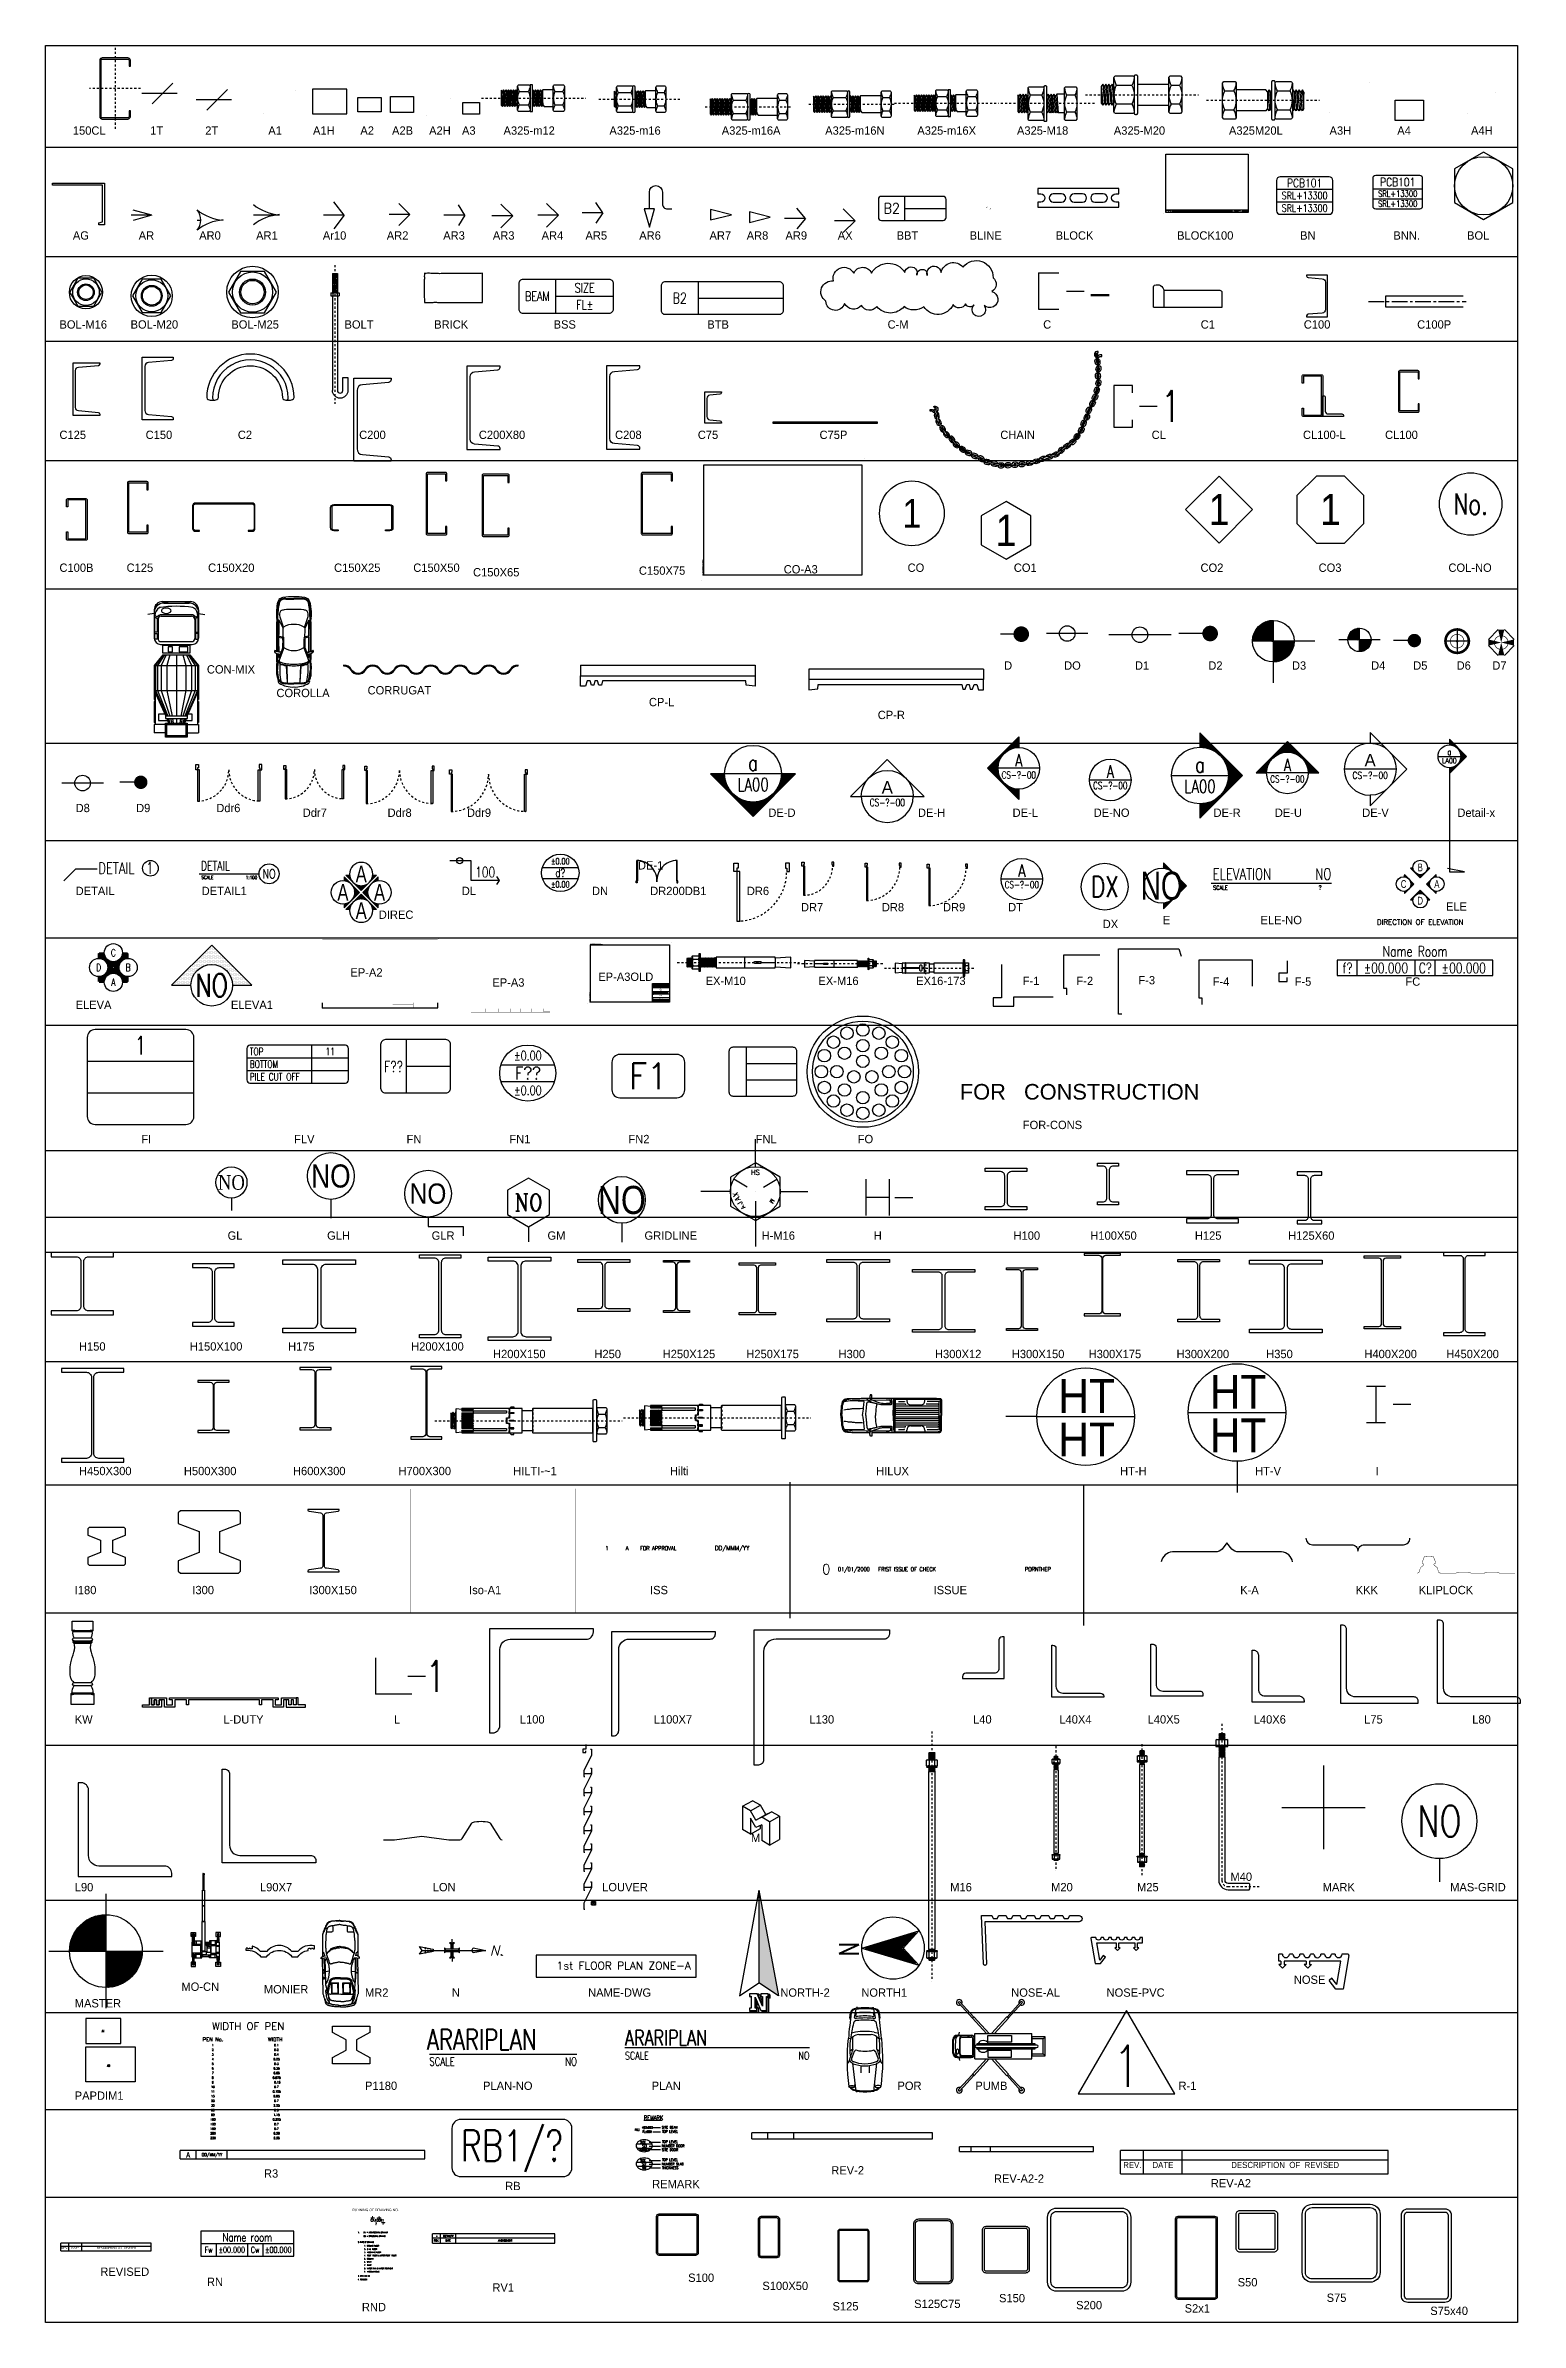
# Model space of a CAD drawing. Header units: inches. Extents: x -2548 to -2391, y 2200 to 2352.
# Drawn here: x -2547.3 to -2476.3, y 2242.4 to 2351.9 of the extents above; entities that cross this region are included whole.
import ezdxf
from ezdxf.enums import TextEntityAlignment as Align

# ---------------------------------------------------------------- set-up
doc = ezdxf.new("R2010")
doc.units = ezdxf.units.IN
doc.header["$MEASUREMENT"] = 0
for name, pattern in [('CENTER2', [1.125, 0.75, -0.125, 0.125, -0.125]), ('DOT1', [0.0175, 0, -0.0175]), ('GRID5', [0.75, 0.5, -0.1, 0.05, -0.1]), ('GRID7', [0.295, 0.2, -0.04, 0.015, -0.04])]:
    doc.linetypes.add(name, pattern=pattern)
for name, color, linetype in [('1', 7, 'Continuous'), ('4', 4, 'Continuous'), ('BEAM', 2, 'Continuous'), ('BLOCK', 7, 'Continuous'), ('BOLT', 7, 'Continuous'), ('BOLT1', 1, 'Continuous'), ('Brick', 5, 'Continuous'), ('C-100X50X5X7-5', 7, 'Continuous'), ('C-125X65X6X8', 7, 'Continuous'), ('C-150X75X6-5X10', 2, 'Continuous'), ('C-200X80X7-5X11', 7, 'Continuous'), ('C-200X90X9X13', 7, 'Continuous'), ('C-75X40X5X7', 7, 'Continuous'), ('C-PAC', 8, 'Continuous'), ('C2', 4, 'Continuous'), ('CL-100X50X20X3-2', 7, 'Continuous'), ('CL-125X50X20X3-2', 7, 'Continuous'), ('CL-150X50X20X3-2', 7, 'Continuous'), ('CL-150X63X16-5X2', 7, 'Continuous'), ('CL-150X63X18X2-5', 7, 'Continuous'), ('CL-150X65X20X3-2', 7, 'Continuous'), ('CL-150X75X20X3-2', 7, 'Continuous'), ('CORRUGAT', 9, 'Continuous'), ('COVER', 1, 'Continuous'), ('DIM', 8, 'Continuous'), ('DOOR', 9, 'Continuous'), ('DOOR-FRAME', 4, 'Continuous'), ('FIN', 2, 'Continuous'), ('FLASHING', 4, 'Continuous'), ('FURNITURE', 15, 'Continuous'), ('GRID', 8, 'CENTER2'), ('GRID1', 254, 'GRID7'), ('H-100X100X6X8', 7, 'Continuous'), ('H-100X50X5X7', 7, 'Continuous'), ('H-125X125X6-5X9', 7, 'Continuous'), ('H-125X60X6X8', 9, 'Continuous'), ('H-150X100X6X9', 4, 'Continuous'), ('H-150X150X7X10', 7, 'Continuous'), ('H-175X175X7-5X11', 9, 'Continuous'), ('H-200X100X5-5X8', 7, 'Continuous'), ('H-200X150X6X9', 9, 'Continuous'), ('H-250X125X6X9', 7, 'Continuous'), ('H-250X175X7X11', 2, 'Continuous'), ('H-250X250X9X14', 7, 'Continuous'), ('H-300X150X6-5X9', 7, 'Continuous'), ('H-300X200X8X12', 7, 'Continuous'), ('H-300X300X10X15', 5, 'Continuous'), ('H-300X300X12X12', 9, 'Continuous'), ('H-350X175X6X9', 7, 'Continuous'), ('H-350X175X7X11', 9, 'Continuous'), ('H-350X350X12X19', 2, 'Continuous'), ('H-450X200X9X14', 7, 'Continuous'), ('H-450X300X11X18', 7, 'Continuous'), ('H-600X300X12X20', 7, 'Continuous'), ('H-700X300X13X24', 7, 'Continuous'), ('H500X300X11X18', 7, 'Continuous'), ('I-300X150X8X13', 7, 'Continuous'), ('L-100X10X10', 7, 'Continuous'), ('L-100X10X7', 7, 'Continuous'), ('L-130X130X9', 7, 'Continuous'), ('L-40X40X5', 7, 'Continuous'), ('L-50X50X4', 2, 'Continuous'), ('L-50X50X5', 2, 'Continuous'), ('L-50X50X6', 2, 'Continuous'), ('L-75X75X6', 9, 'Continuous'), ('L-80X80X6', 7, 'Continuous'), ('L-90X90X10', 7, 'Continuous'), ('L-90X90X7', 7, 'Continuous'), ('Leader', 8, 'Continuous'), ('LOUVER', 4, 'Continuous'), ('METAL-SHEET-SIDING', 7, 'Continuous'), ('P1', 2, 'Continuous'), ('P4', 3, 'Continuous'), ('PILE', 4, 'Continuous'), ('ROOF', 7, 'Continuous'), ('S-100X100X3-2', 7, 'Continuous'), ('S-100X50X3-2', 7, 'Continuous'), ('S-125X75X23', 7, 'Continuous'), ('S-125X75X3-2', 7, 'Continuous'), ('S-150X150X6', 9, 'Continuous'), ('S-200x100x3-2', 6, 'Continuous'), ('S-200X200X8', 7, 'Continuous'), ('S-50X50X32', 4, 'Continuous'), ('S-75X40X3-2', 2, 'Continuous'), ('S-75X75X3-2', 7, 'Continuous'), ('T1', 2, 'Continuous'), ('T4', 3, 'Continuous'), ('TEXT', 6, 'Continuous'), ('TEXT1', 3, 'Continuous'), ('TRUSS1', 2, 'Continuous'), ('TRUSS2', 1, 'Continuous'), ('TXT', 2, 'Continuous'), ('VPORTS', 7, 'Continuous'), ('WALL', 4, 'Continuous')]:
    doc.layers.add(name, color=color, linetype=linetype)
doc.styles.add('C', font='ITALIC')
doc.styles.add('EUR', font='eur_____.pfb', dxfattribs={"width": 0.95})
doc.styles.add('OT', font='helv.shx')
doc.styles.add('RC', font='ROMANC.SHX')
doc.styles.add('ROMANTIC', font='rom_____.pfb')
doc.styles.add('RS', font='ROMANS')
doc.styles.add('Rs75', font='romans.shx', dxfattribs={"width": 0.75})
doc.styles.add('SANSSERIFBOLDOBLIQUE', font='sasbo___.pfb')
doc.styles.add('SUPERFRENCH', font='suf_____.pfb')
doc.styles.add('TIMES', font='times.shx')
doc.styles.add('TN', font='THAI-NEW.SHX')
pattern_1 = [(40, (-2866.52, -1090.8994), (-0.8034845, 0.95755555), []), (130, (-2866.52, -1090.8994), (-2.5645246, 1.1116266), [3.125, -1.875])]

msp = doc.modelspace()

# ---------------------------------------------------------------- texts
at = {"layer": '4'}
for s, p in [('150CL', (-2545.95707, 2347.56992)), ('1T', (-2542.23906, 2347.56992)), ('2T', (-2539.59023, 2347.56992)), ('A1', (-2536.55512, 2347.56992)), ('A1H', (-2534.40522, 2347.56992)), ('A2', (-2532.12761, 2347.56992)), ('A2B', (-2530.60352, 2347.56992)), ('A2H', (-2528.81983, 2347.56992)), ('A3', (-2527.23837, 2347.56992)), ('A325-m12', (-2525.24005, 2347.56992)), ('A325-m16', (-2520.14722, 2347.56992)), ('A325-m16A', (-2514.74282, 2347.56992)), ('A325-m16N', (-2509.76807, 2347.56992)), ('A325-m16X', (-2505.33601, 2347.56992)), ('A325-M18', (-2500.54216, 2347.56992)), ('A325-M20', (-2495.88398, 2347.56992)), ('A325M20L', (-2490.34391, 2347.56992)), ('A3H', (-2485.50686, 2347.56992)), ('A4', (-2482.24979, 2347.56992)), ('A4H', (-2478.69943, 2347.56992)), ('AG', (-2545.95707, 2342.52519)), ('AR', (-2542.7908, 2342.52519)), ('AR0', (-2539.88125, 2342.52519)), ('AR1', (-2537.14285, 2342.52519)), ('Ar10', (-2533.93314, 2342.52519)), ('AR2', (-2530.85718, 2342.52519)), ('AR3', (-2528.14126, 2342.52519)), ('AR3', (-2525.75309, 2342.52519)), ('AR4', (-2523.40809, 2342.52519)), ('AR5', (-2521.29886, 2342.52519)), ('AR6', (-2518.71235, 2342.52519)), ('AR7', (-2515.33251, 2342.52519)), ('AR8', (-2513.54408, 2342.52519)), ('AR9', (-2511.67986, 2342.52519)), ('AX', (-2509.16393, 2342.52519)), ('BBT', (-2506.32972, 2342.52519)), ('BLINE', (-2502.81762, 2342.52519)), ('BLOCK', (-2498.67961, 2342.52519)), ('BLOCK100', (-2492.83771, 2342.52519)), ('BN', (-2486.92128, 2342.52519)), ('BNN.', (-2482.43554, 2342.52519)), ('BOL', (-2478.89143, 2342.52519)), ('BOL-M16', (-2546.60188, 2338.24743)), ('BOL-M20', (-2543.18136, 2338.24743)), ('BOL-M25', (-2538.33372, 2338.24743)), ('BOLT', (-2532.89032, 2338.24743)), ('BRICK', (-2528.57593, 2338.24743)), ('BSS', (-2522.83143, 2338.24743)), ('BTB', (-2515.43928, 2338.24743)), ('C-M', (-2506.76687, 2338.24743)), ('C', (-2499.28121, 2338.24743)), ('C1', (-2491.70426, 2338.24743)), ('C100', (-2486.74443, 2338.24743)), ('C100P', (-2481.29171, 2338.24743)), ('C125', (-2546.60188, 2332.94128)), ('C150', (-2542.45534, 2332.94128)), ('C2', (-2538.02173, 2332.94128)), ('C200', (-2532.18468, 2332.94128)), ('C200X80', (-2526.428, 2332.94128)), ('C208', (-2519.87519, 2332.94128)), ('C75', (-2515.89451, 2332.94128)), ('C75P', (-2510.03874, 2332.94128)), ('CHAIN', (-2501.34249, 2332.94128)), ('CL', (-2494.06284, 2332.94128)), ('CL100-L', (-2486.78318, 2332.94128)), ('CL100', (-2482.8349, 2332.94128)), ('C100B', (-2546.60188, 2326.5529)), ('C125', (-2543.37213, 2326.5529)), ('C150X20', (-2539.45287, 2326.5529)), ('C150X25', (-2533.39254, 2326.5529)), ('C150X50', (-2529.58216, 2326.5529)), ('C150X65', (-2526.70647, 2326.33338)), ('C150X75', (-2518.72885, 2326.41302)), ('CO-A3', (-2511.76112, 2326.47613)), ('CO', (-2505.8023, 2326.5529)), ('CO1', (-2500.69333, 2326.5529)), ('CO2', (-2491.71287, 2326.5529)), ('CO3', (-2486.03165, 2326.5529)), ('COL-NO', (-2479.78676, 2326.5529)), ('CON-MIX', (-2539.51014, 2321.66476)), ('D', (-2501.1606, 2321.8489)), ('DO', (-2498.27478, 2321.8489)), ('D1', (-2494.86706, 2321.8489)), ('D2', (-2491.33654, 2321.8489)), ('D3', (-2487.31484, 2321.8489)), ('D4', (-2483.50801, 2321.8489)), ('D5', (-2481.4818, 2321.8489)), ('D6', (-2479.39419, 2321.8489)), ('D7', (-2477.67498, 2321.8489)), ('COROLLA', (-2536.16382, 2320.52923)), ('CORRUGAT', (-2531.77987, 2320.6591)), ('CP-L', (-2518.24639, 2320.09154)), ('CP-R', (-2507.23843, 2319.47331)), ('D8', (-2545.82463, 2314.99917)), ('D9', (-2542.91393, 2314.99917)), ('Ddr6', (-2539.0582, 2314.99917)), ('Ddr7', (-2534.90006, 2314.77244)), ('Ddr8', (-2530.81751, 2314.77244)), ('Ddr9', (-2526.99957, 2314.77244)), ('DE-D', (-2512.50032, 2314.77244)), ('DE-H', (-2505.30475, 2314.77244)), ('DE-L', (-2500.75334, 2314.77244)), ('DE-NO', (-2496.85214, 2314.77244)), ('DE-R', (-2491.08702, 2314.77244)), ('DE-U', (-2488.13944, 2314.77244)), ('DE-V', (-2483.9348, 2314.77244)), ('Detail-x', (-2479.35724, 2314.77244)), ('DE-1', (-2518.77454, 2312.2418)), ('DETAIL', (-2545.82463, 2311.01229)), ('DETAIL1', (-2539.76052, 2311.01229)), ('DL', (-2527.24732, 2311.01229)), ('DN', (-2520.98477, 2311.01229)), ('DR200DB1', (-2518.1856, 2311.01229)), ('DR6', (-2513.53613, 2311.01229)), ('DIREC', (-2531.24108, 2309.86876)), ('DR7', (-2510.93227, 2310.22989)), ('DR8', (-2507.0419, 2310.22989)), ('DR9', (-2504.10039, 2310.22989)), ('DT', (-2500.96912, 2310.22989)), ('E', (-2493.52333, 2309.61333)), ('ELE-NO', (-2488.82641, 2309.61333)), ('ELE', (-2479.90702, 2310.2622)), ('DX', (-2496.41739, 2309.42362)), ('EP-A2', (-2532.60445, 2307.09474)), ('EP-A3', (-2525.7794, 2306.61124)), ('EP-A3OLD', (-2520.68336, 2306.88549)), ('EX-M10', (-2515.52008, 2306.68697)), ('EX-M16', (-2510.09203, 2306.68697)), ('EX16-173', (-2505.39212, 2306.68697)), ('F-1', (-2500.26194, 2306.68697)), ('F-2', (-2497.6803, 2306.68697)), ('F-3', (-2494.70149, 2306.72005)), ('F-4', (-2491.12691, 2306.65388)), ('F-5', (-2487.18479, 2306.65388)), ('FC', (-2481.85603, 2306.65388)), ('ELEVA', (-2545.82463, 2305.53679)), ('ELEVA1', (-2538.35469, 2305.53679)), ('FOR-CONS', (-2500.26194, 2299.76156)), ('FI', (-2542.66431, 2299.08234)), ('FLV', (-2535.31242, 2299.08234)), ('FN', (-2529.90454, 2299.08234)), ('FN1', (-2524.95615, 2299.08234)), ('FN2', (-2519.23016, 2299.08234)), ('FNL', (-2513.11537, 2299.08234)), ('FO', (-2508.20233, 2299.08234)), ('GL', (-2538.51333, 2294.44154)), ('GLH', (-2533.72705, 2294.44154)), ('GLR', (-2528.69844, 2294.44154)), ('GM', (-2523.12455, 2294.44154)), ('GRIDLINE', (-2518.45946, 2294.44154)), ('H-M16', (-2512.82498, 2294.44154)), ('H', (-2507.43285, 2294.44154)), ('H100', (-2500.70783, 2294.44154)), ('H100X50', (-2497.01211, 2294.44154)), ('H125', (-2491.98349, 2294.44154)), ('H125X60', (-2487.50015, 2294.44154)), ('H150', (-2545.66245, 2289.11179)), ('H150X100', (-2540.3309, 2289.11179)), ('H175', (-2535.60522, 2289.11179)), ('H200X100', (-2529.68308, 2289.11179)), ('H200X150', (-2525.74501, 2288.74839)), ('H250', (-2520.86942, 2288.74839)), ('H250X125', (-2517.58437, 2288.74839)), ('H250X175', (-2513.56019, 2288.74839)), ('H300', (-2509.12539, 2288.74839)), ('H300X12', (-2504.48526, 2288.74839)), ('H300X150', (-2500.78958, 2288.74839)), ('H300X175', (-2497.09391, 2288.74839)), ('H300X200', (-2492.86441, 2288.74839)), ('H350', (-2488.55279, 2288.74839)), ('H400X200', (-2483.83054, 2288.74839)), ('H450X200', (-2479.88848, 2288.74839)), ('H450X300', (-2545.66245, 2283.122)), ('H500X300', (-2540.61619, 2283.122)), ('H600X300', (-2535.36924, 2283.122)), ('H700X300', (-2530.29431, 2283.122)), ('HILTI-~1', (-2524.77682, 2283.122)), ('Hilti', (-2517.23453, 2283.122)), ('HILUX', (-2507.31687, 2283.122)), ('HT-H', (-2495.5831, 2283.122)), ('HT-V', (-2489.08779, 2283.122)), ('I', (-2483.29125, 2283.122)), ('I180', (-2545.86636, 2277.39928)), ('I300', (-2540.20934, 2277.39928)), ('I300X150', (-2534.58572, 2277.39928)), ('Iso-A1', (-2526.89676, 2277.39928)), ('ISS', (-2518.19183, 2277.39928)), ('ISSUE', (-2504.5519, 2277.39928)), ('K-A', (-2489.80302, 2277.39928)), ('KKK', (-2484.24736, 2277.39928)), ('KLIPLOCK', (-2481.21494, 2277.39928)), ('KW', (-2545.86636, 2271.17972)), ('L-DUTY', (-2538.71758, 2271.17972)), ('L', (-2530.51253, 2271.17972)), ('L100', (-2524.45415, 2271.17972)), ('L100X7', (-2518.01414, 2271.17972)), ('L130', (-2510.52464, 2271.17972)), ('L40', (-2502.65352, 2271.17972)), ('L40X4', (-2498.50329, 2271.17972)), ('L40X5', (-2494.25765, 2271.17972)), ('L40X6', (-2489.15335, 2271.17972)), ('L75', (-2483.84114, 2271.17972)), ('L80', (-2478.64143, 2271.17972)), ('M', (-2513.33638, 2265.48501)), ('M40', (-2490.27387, 2263.61618)), ('L90', (-2545.86636, 2263.1149)), ('L90X7', (-2536.95584, 2263.1149)), ('LON', (-2528.64579, 2263.1149)), ('LOUVER', (-2520.49608, 2263.1149)), ('M16', (-2503.75298, 2263.1149)), ('M20', (-2498.89919, 2263.1149)), ('M25', (-2494.7669, 2263.1149)), ('MARK', (-2485.83637, 2263.1149)), ('MAS-GRID', (-2479.70354, 2263.1149)), ('MO-CN', (-2540.73517, 2258.32883)), ('MONIER', (-2536.76803, 2258.20488)), ('MR2', (-2531.90426, 2258.04573)), ('N', (-2527.72467, 2258.04573)), ('NAME-DWG', (-2521.17135, 2258.04573)), ('NORTH-2', (-2511.92387, 2258.04573)), ('NORTH1', (-2508.02829, 2258.04573)), ('NOSE-AL', (-2500.81963, 2258.04573)), ('NOSE-PVC', (-2496.2323, 2258.04573)), ('NOSE', (-2487.22301, 2258.66574)), ('MASTER', (-2545.86636, 2257.5316)), ('PAPDIM1', (-2545.86636, 2253.09018)), ('P1180', (-2531.90426, 2253.56569)), ('PLAN-NO', (-2526.22549, 2253.56569)), ('PLAN', (-2518.11296, 2253.56569)), ('POR', (-2506.29185, 2253.56569)), ('PUMB', (-2502.54464, 2253.56569)), ('R-1', (-2492.77097, 2253.56569)), ('R3', (-2536.76173, 2249.34762)), ('REV-2', (-2509.47486, 2249.49958)), ('RB', (-2525.16145, 2248.74695)), ('REMARK', (-2518.09033, 2248.83934)), ('REV-A2-2', (-2501.65, 2249.10182)), ('REV-A2', (-2491.21679, 2248.88084)), ('REVISED', (-2544.63455, 2244.62658)), ('RN', (-2539.50638, 2244.14037)), ('RV1', (-2525.77519, 2243.86582)), ('S100', (-2516.35951, 2244.33649)), ('S100X50', (-2512.78943, 2243.94426)), ('S50', (-2489.9249, 2244.11908)), ('RND', (-2532.05232, 2242.92448)), ('S125', (-2509.41353, 2242.96314)), ('S125C75', (-2505.48806, 2243.08088)), ('S150', (-2501.40558, 2243.35559)), ('S200', (-2497.6973, 2243.02024)), ('S2x1', (-2492.47647, 2242.86326)), ('S75', (-2485.6462, 2243.37344)), ('S75x40', (-2480.66086, 2242.74552))]:
    msp.add_text(s, height=0.4, dxfattribs=at).set_placement(p)

# ---------------------------------------------------------------- blocks, each defined once
blk = doc.blocks.new('150CL')
at = {"color": 2}
blk.add_lwpolyline([(34.28, 130), (37.5, 130), (37.5, 143.8, 0.4142136), (31.3, 150), (-31.3, 150, 0.4142136), (-37.5, 143.8), (-37.5, 6.2, 0.4142136), (-31.3, 0), (31.3, 0, 0.4142136), (37.5, 6.2), (37.5, 20), (34.28, 20), (34.28, 6.2, -0.4142136), (31.28, 3.2), (-31.3, 3.2, -0.4142136), (-34.3, 6.2), (-34.3, 143.8, -0.4142136), (-31.3, 146.8), (31.28, 146.8, -0.4142136), (34.28, 143.8)], format="xyb", close=True, dxfattribs=at)
at = {"layer": 'GRID1'}
for p, q in [((0, 175), (0, -25)), ((62.5, 75), (-62.5, 75))]:
    blk.add_line(p, q, dxfattribs=at)
blk = doc.blocks.new('1T')
at = {"layer": 'DIM', "linetype": 'ByBlock'}
blk.add_line((0.7, 0), (-1, 0), dxfattribs=at)
at = {"layer": 'DIM', "color": 4}
blk.add_line((-0.5, -0.5), (0.5, 0.5), dxfattribs=at)
blk = doc.blocks.new('2T')
at = {"layer": 'DIM', "linetype": 'ByBlock'}
blk.add_line((0.7, 0), (-1, 0), dxfattribs=at)
at = {"layer": 'DIM', "color": 4}
blk.add_line((-0.5, -0.5), (0.5, 0.5), dxfattribs=at)
blk = doc.blocks.new('A1')
for p, q in [((775, 550), (775, 550)), ((-5, -5), (-5, -5))]:
    blk.add_line(p, q)
at = {"color": 1, "const_width": 1}
blk.add_lwpolyline([(0, 0), (770, 0), (770, 545), (0, 545)], close=True, dxfattribs=at)
blk = doc.blocks.new('A1H')
for p, q in [((832, 592), (832, 592)), ((-3, -3), (-3, -3))]:
    blk.add_line(p, q)
blk.add_lwpolyline([(0, 0), (830, 0), (830, 590), (0, 590)], close=True)
blk = doc.blocks.new('A2')
for p, q in [((561.4, 344.9), (561.4, 344.9)), ((-0.1, -0.1), (-0.1, -0.1))]:
    blk.add_line(p, q)
blk.add_lwpolyline([(0, 0), (0, 344.8), (561.3, 344.8), (561.3, 0)], close=True)
blk = doc.blocks.new('A2B')
for p, q in [((565, 385), (565, 385)), ((-5, -5), (-5, -5))]:
    blk.add_line(p, q)
blk.add_lwpolyline([(0, 0), (0, 380), (560, 380), (560, 0)], close=True)
blk = doc.blocks.new('A2H')
at = {"linetype": 'Continuous'}
for p, q in [((569, 400), (569, 400)), ((-1, -3), (-1, -3)), ((-1, -3), (-1, -3))]:
    blk.add_line(p, q, dxfattribs=at)
at = {"color": 1, "linetype": 'Continuous', "const_width": 0.729, "flags": 128}
blk.add_lwpolyline([(0, 0), (565, 0), (565, 395), (0, 395)], close=True, dxfattribs=at)
blk = doc.blocks.new('A3')
for p, q in [((399.9, 281.9), (399.9, 281.9)), ((-0.1, -0.1), (-0.1, -0.1))]:
    blk.add_line(p, q)
blk.add_lwpolyline([(0, 0), (0, 281.8), (399.8, 281.8), (399.8, 0)], close=True)
blk = doc.blocks.new('A325-M16')
at = {"layer": 'BOLT', "color": 8, "linetype": 'GRID5'}
blk.add_line((-54.9, 0), (24.4, 0), dxfattribs=at)
at = {"layer": 'BOLT'}
for p, q in [((-40, 4.2), (-39, -8)), ((-39, 6.4), (-37.9, -6.4)), ((-36.3, 6.4), (-24, 6.4)), ((-19.6, 8), (-18.3, -8)), ((-18.3, 6.4), (-17.2, -6.4)), ((-17.2, 8), (-15.9, -8)), ((-15.9, 6.4), (-14.8, -6.4)), ((-14.8, 8), (-13.5, -8)), ((-13.5, 6.4), (-12.4, -6.4)), ((-12.4, 8), (-11.1, -8)), ((-11.1, 6.4), (-10, -6.4)), ((-10, -6.4), (-10, 8)), ((1.6, 6.4), (7.9, 6.4)), ((-36.3, -6.4), (-24, -6.4)), ((-20, -2), (-19.6, -6.4)), ((1.6, -6.4), (7.9, -6.4))]:
    blk.add_line(p, q, dxfattribs=at)
at = {"layer": 'BOLT', "color": 9}
for points in [[(-37.9, 8), (-37.9, 8), (-39, 6.4), (-40, 7.6), (-40, -6.8), (-39, -8), (-37.9, -6.4), (-37.9, -6.4)], [(0, 8), (-10, 8), (-11.1, 6.4), (-12.4, 8), (-13.5, 6.4), (-14.8, 8), (-15.9, 6.4), (-17.2, 8), (-18.3, 6.4), (-19.6, 8), (-20, 7.5)], [(-20, -6.9), (-19.6, -6.4), (-18.3, -8), (-17.2, -6.4), (-15.9, -8), (-14.8, -6.4), (-13.5, -8), (-12.4, -6.4), (-11.1, -8), (-10, -6.4), (-8.7, -8), (0, -8)]]:
    blk.add_lwpolyline(points, dxfattribs=at)
for points in [[(-37.9, -11.3), (-37.9, 11.2, -0.244672), (-37.1, 12.8), (-23.2, 12.8, -0.244672), (-22.4, 11.2), (-22.4, -11.3, -0.236068), (-23.2, -12.8), (-37.1, -12.8, -0.236068), (-37.9, -11.3)], [(0.8, -12.8, -0.236068), (0, -11.3), (0, 11.2, -0.244672), (0.8, 12.8), (8.7, 12.8, -0.244672), (9.5, 11.2), (9.5, -11.3, -0.236068), (8.7, -12.8), (0.8, -12.8)]]:
    blk.add_lwpolyline(points, format="xyb", dxfattribs=at)
at = {"layer": 'BOLT'}
for points in [[(-37.9, 11.2, 0.058766), (-36.3, 6.4, 0.24917), (-36.3, -6.4, 0.069498), (-37.9, -11.3)], [(-22.4, 11.2, -0.058766), (-24, 6.4, -0.24917), (-24, -6.4, -0.069498), (-22.4, -11.3)], [(0, 11.2, 0.058766), (1.6, 6.4, 0.24917), (1.6, -6.4, 0.069498), (0, -11.3)], [(9.5, 11.2, -0.058766), (7.9, 6.4, -0.24917), (7.9, -6.4, -0.069498), (9.5, -11.3)]]:
    blk.add_lwpolyline(points, format="xyb", dxfattribs=at)
at = {"layer": 'BOLT', "color": 9}
blk.add_lwpolyline([(-22.4, -11.6, 1), (-20, -11.6), (-20, 11.6, 1), (-22.4, 11.6)], format="xyb", close=True, dxfattribs=at)
blk = doc.blocks.new('A325-M12')
at = {"layer": 'BOLT', "color": 8, "linetype": 'GRID5'}
blk.add_line((-69.1, 0), (31.3, 0), dxfattribs=at)
at = {"layer": 'BOLT'}
for p, q in [((-50, 4.2), (-49, -8)), ((-49, 6.4), (-47.9, -6.4)), ((-47.9, 8), (-46.6, -8)), ((-46.6, 6.4), (-45.5, -6.4)), ((-45.5, 8), (-44.2, -8)), ((-44.2, 6.4), (-43.1, -6.4)), ((-43.1, 8), (-41.8, -8)), ((-41.8, 6.4), (-40.7, -6.4)), ((-40.7, 8), (-39.4, -8)), ((-39.4, 6.4), (-38.3, -6.4)), ((-38.3, 8), (-37, -8)), ((-37, 6.4), (-35.9, -6.4)), ((-35.9, 8), (-34.6, -8)), ((-34.4, 6.7), (-34.6, 6.4)), ((-32.8, 6.4), (-24, 6.4)), ((-25.7, 6.4), (-25.7, 6.4)), ((-19.6, 8), (-18.3, -8)), ((-18.3, 6.4), (-17.2, -6.4)), ((-17.2, 8), (-15.9, -8)), ((-15.9, 6.4), (-14.8, -6.4)), ((-14.8, 8), (-13.5, -8)), ((-13.5, 6.4), (-12.4, -6.4)), ((-12.4, 8), (-11.1, -8)), ((-11.1, 6.4), (-10, -6.4)), ((-10, -6.4), (-10, 8)), ((1.6, 6.4), (9.1, 6.4)), ((-32.8, -6.4), (-24, -6.4)), ((-20, -2), (-19.6, -6.4)), ((1.6, -6.4), (9.1, -6.4))]:
    blk.add_line(p, q, dxfattribs=at)
at = {"layer": 'BOLT', "color": 9}
for points in [[(-34.4, 3.9), (-34.6, 6.4), (-35.9, 8), (-37, 6.4), (-38.3, 8), (-39.4, 6.4), (-40.7, 8), (-41.8, 6.4), (-43.1, 8), (-44.2, 6.4), (-45.5, 8), (-46.6, 6.4), (-47.9, 8), (-49, 6.4), (-50, 7.6), (-50, -6.8), (-49, -8), (-47.9, -6.4), (-46.6, -8), (-45.5, -6.4), (-44.2, -8), (-43.1, -6.4), (-41.8, -8), (-40.7, -6.4), (-39.4, -8), (-38.3, -6.4), (-37, -8), (-35.9, -6.4), (-34.6, -8), (-34.4, -7.7)], [(0, 8), (-10, 8), (-11.1, 6.4), (-12.4, 8), (-13.5, 6.4), (-14.8, 8), (-15.9, 6.4), (-17.2, 8), (-18.3, 6.4), (-19.6, 8), (-20, 7.5)], [(-20, -6.9), (-19.6, -6.4), (-18.3, -8), (-17.2, -6.4), (-15.9, -8), (-14.8, -6.4), (-13.5, -8), (-12.4, -6.4), (-11.1, -8), (-10, -6.4), (-8.7, -8), (0, -8)]]:
    blk.add_lwpolyline(points, dxfattribs=at)
for points in [[(-34.4, -11.3), (-34.4, 11.2, -0.244672), (-33.6, 12.8), (-23.2, 12.8, -0.244672), (-22.4, 11.2), (-22.4, -11.3, -0.236068), (-23.2, -12.8), (-33.6, -12.8, -0.236068), (-34.4, -11.3)], [(0.8, -12.8, -0.236068), (0, -11.3), (0, 11.2, -0.244672), (0.8, 12.8), (9.9, 12.8, -0.244672), (10.7, 11.2), (10.7, -11.3, -0.236068), (9.9, -12.8), (0.8, -12.8)]]:
    blk.add_lwpolyline(points, format="xyb", dxfattribs=at)
at = {"layer": 'BOLT'}
for points in [[(-34.4, 11.2, 0.058766), (-32.8, 6.4, 0.24917), (-32.8, -6.4, 0.069498), (-34.4, -11.3)], [(-22.4, 11.2, -0.058766), (-24, 6.4, -0.24917), (-24, -6.4, -0.069498), (-22.4, -11.3)], [(0, 11.2, 0.058766), (1.6, 6.4, 0.24917), (1.6, -6.4, 0.069498), (0, -11.3)], [(10.7, 11.2, -0.058766), (9.1, 6.4, -0.24917), (9.1, -6.4, -0.069498), (10.7, -11.3)]]:
    blk.add_lwpolyline(points, format="xyb", dxfattribs=at)
at = {"layer": 'BOLT', "color": 9}
blk.add_lwpolyline([(-20, -12.8), (-20, 12.8), (-22.4, 12.8), (-22.4, -12.8)], close=True, dxfattribs=at)
blk = doc.blocks.new('A325M16A')
at = {"layer": 'BOLT', "linetype": 'GRID5'}
blk.add_line((-69.6, 0), (14.1, 0), dxfattribs=at)
at = {"layer": 'BOLT', "color": 9}
for p, q in [((-65, 7.6), (-65, -6.8)), ((-64, 6.4), (-65, 7.6)), ((-62.9, 8), (-64, 6.4)), ((-61.6, 6.4), (-62.9, 8)), ((-60.5, 8), (-61.6, 6.4)), ((-59.2, 6.4), (-60.5, 8)), ((-58.1, 8), (-59.2, 6.4)), ((-56.8, 6.4), (-58.1, 8)), ((-55.7, 8), (-56.8, 6.4)), ((-54.4, 6.4), (-55.7, 8)), ((-53.3, 8), (-54.4, 6.4)), ((-52, 6.4), (-53.3, 8)), ((-50.9, 8), (-52, 6.4)), ((-49.6, 6.4), (-50.9, 8)), ((-48.5, 8), (-49.6, 6.4)), ((-47.2, 6.4), (-48.5, 8)), ((-46.1, 8), (-47.2, 6.4)), ((-44.8, 6.4), (-46.1, 8)), ((-44.4, 7), (-44.8, 6.4)), ((-65, -6.8), (-64, -8)), ((-64, -8), (-62.9, -6.4)), ((-62.9, -6.4), (-61.6, -8)), ((-61.6, -8), (-60.5, -6.4)), ((-60.5, -6.4), (-59.2, -8)), ((-59.2, -8), (-58.1, -6.4)), ((-58.1, -6.4), (-56.8, -8)), ((-56.8, -8), (-55.7, -6.4)), ((-55.7, -6.4), (-54.4, -8)), ((-54.4, -8), (-53.3, -6.4)), ((-53.3, -6.4), (-52, -8)), ((-52, -8), (-50.9, -6.4)), ((-50.9, -6.4), (-49.6, -8)), ((-49.6, -8), (-48.5, -6.4)), ((-48.5, -6.4), (-47.2, -8)), ((-47.2, -8), (-46.1, -6.4)), ((-46.1, -6.4), (-44.8, -8)), ((-44.8, -8), (-44.4, -7.4))]:
    blk.add_line(p, q, dxfattribs=at)
at = {"layer": 'BOLT'}
for p, q in [((-65, 4.2), (-64, -8)), ((-64, 6.4), (-62.9, -6.4)), ((-62.9, 8), (-61.6, -8)), ((-61.6, 6.4), (-60.5, -6.4)), ((-60.5, 8), (-59.2, -8)), ((-59.2, 6.4), (-58.1, -6.4)), ((-58.1, 8), (-56.8, -8)), ((-56.8, 6.4), (-55.7, -6.4)), ((-55.7, 8), (-54.4, -8)), ((-54.4, 6.4), (-53.3, -6.4)), ((-53.3, 8), (-52, -8)), ((-52, 6.4), (-50.9, -6.4)), ((-50.9, 8), (-49.6, -8)), ((-49.6, 6.4), (-48.5, -6.4)), ((-48.5, 8), (-47.2, -8)), ((-47.2, 6.4), (-46.1, -6.4)), ((-46.1, 8), (-44.8, -8)), ((-44.8, 6.4), (-44.4, 1.8)), ((-42.8, 6.4), (-30.5, 6.4)), ((-25.9, 6.4), (-24.8, -6.4)), ((-24.8, 8), (-23.5, -8)), ((-23.5, 6.4), (-22.4, -6.4)), ((-22.4, 8), (-21.1, -8)), ((-21.1, 6.4), (-20, -6.4)), ((-20, -6.4), (-20, 8)), ((1.6, 6.4), (7.9, 6.4)), ((-42.8, -6.4), (-30.5, -6.4)), ((-26.5, -0.9), (-25.9, -8)), ((1.6, -6.4), (7.9, -6.4))]:
    blk.add_line(p, q, dxfattribs=at)
at = {"layer": 'BOLT', "color": 9}
for points in [[(-44.4, -11.3), (-44.4, 11.2, -0.244672), (-43.6, 12.8), (-29.7, 12.8, -0.244672), (-28.9, 11.2), (-28.9, -11.3, -0.236068), (-29.7, -12.8), (-43.6, -12.8, -0.236068), (-44.4, -11.3)], [(0.8, -12.8, -0.236068), (0, -11.3), (0, 11.2, -0.244672), (0.8, 12.8), (8.7, 12.8, -0.244672), (9.5, 11.2), (9.5, -11.3, -0.236068), (8.7, -12.8), (0.8, -12.8)]]:
    blk.add_lwpolyline(points, format="xyb", dxfattribs=at)
at = {"layer": 'BOLT'}
for points in [[(-44.4, 11.2, 0.059783), (-42.8, 6.4, 0.24917), (-42.8, -6.4, 0.070507), (-44.4, -11.3)], [(-28.9, 11.2, -0.058766), (-30.5, 6.4, -0.24917), (-30.5, -6.4, -0.069498), (-28.9, -11.3)], [(0, 11.2, 0.058766), (1.6, 6.4, 0.24917), (1.6, -6.4, 0.069498), (0, -11.3)], [(9.5, 11.2, -0.058766), (7.9, 6.4, -0.24917), (7.9, -6.4, -0.069498), (9.5, -11.3)]]:
    blk.add_lwpolyline(points, format="xyb", dxfattribs=at)
at = {"layer": 'BOLT', "color": 9}
blk.add_lwpolyline([(-28.9, -11.6, 1), (-26.5, -11.6), (-26.5, 11.6, 1), (-28.9, 11.6)], format="xyb", close=True, dxfattribs=at)
for points in [[(0, 8), (-20, 8), (-21.1, 6.4), (-22.4, 8), (-23.5, 6.4), (-24.8, 8), (-25.9, 6.4), (-26.5, 7.1)], [(-26.5, -7.3), (-25.9, -8), (-24.8, -6.4), (-23.5, -8), (-22.4, -6.4), (-21.1, -8), (-20, -6.4), (-18.7, -8), (0, -8)]]:
    blk.add_lwpolyline(points, dxfattribs=at)
blk = doc.blocks.new('A325M16N')
at = {"layer": 'BOLT', "linetype": 'GRID5'}
blk.add_line((-69.6, 0), (14.1, 0), dxfattribs=at)
at = {"layer": 'BOLT'}
for p, q in [((-65, 4.2), (-64, -8)), ((-64, 6.4), (-62.9, -6.4)), ((-62.9, 8), (-61.6, -8)), ((-61.6, 6.4), (-60.5, -6.4)), ((-60.5, 8), (-59.2, -8)), ((-59.2, 6.4), (-58.1, -6.4)), ((-58.1, 8), (-56.8, -8)), ((-56.8, 6.4), (-55.7, -6.4)), ((-55.7, 8), (-54.4, -8)), ((-54.4, 6.4), (-53.3, -6.4)), ((-53.3, 8), (-52, -8)), ((-52, 6.4), (-50.9, -6.4)), ((-50.9, 8), (-49.6, -8)), ((-49.6, 6.4), (-48.5, -6.4)), ((-48.5, 8), (-47.9, 0.6)), ((-46.3, 6.4), (-34, 6.4)), ((-29.6, 8), (-28.3, -8)), ((-28.3, 6.4), (-27.2, -6.4)), ((-27.2, 8), (-25.9, -8)), ((-25.9, 6.4), (-24.8, -6.4)), ((-24.8, 8), (-23.5, -8)), ((-23.5, 6.4), (-22.4, -6.4)), ((-22.4, 8), (-21.1, -8)), ((-21.1, 6.4), (-20, -6.4)), ((-20, -6.4), (-20, 8)), ((1.6, 6.4), (7.9, 6.4)), ((-46.3, -6.4), (-34, -6.4)), ((-30, -2), (-29.6, -6.4)), ((1.6, -6.4), (7.9, -6.4))]:
    blk.add_line(p, q, dxfattribs=at)
at = {"layer": 'BOLT', "color": 9}
for points in [[(-47.9, 7.3), (-48.5, 8), (-49.6, 6.4), (-50.9, 8), (-52, 6.4), (-53.3, 8), (-54.4, 6.4), (-55.7, 8), (-56.8, 6.4), (-58.1, 8), (-59.2, 6.4), (-60.5, 8), (-61.6, 6.4), (-62.9, 8), (-64, 6.4), (-65, 7.6), (-65, -6.8), (-64, -8), (-62.9, -6.4), (-61.6, -8), (-60.5, -6.4), (-59.2, -8), (-58.1, -6.4), (-56.8, -8), (-55.7, -6.4), (-54.4, -8), (-53.3, -6.4), (-52, -8), (-50.9, -6.4), (-49.6, -8), (-48.5, -6.4), (-47.9, -7.1)], [(0, 8), (-20, 8), (-21.1, 6.4), (-22.4, 8), (-23.5, 6.4), (-24.8, 8), (-25.9, 6.4), (-27.2, 8), (-28.3, 6.4), (-29.6, 8), (-30, 7.5)], [(-30, -6.9), (-29.6, -6.4), (-28.3, -8), (-27.2, -6.4), (-25.9, -8), (-24.8, -6.4), (-23.5, -8), (-22.4, -6.4), (-21.1, -8), (-20, -6.4), (-18.7, -8), (0, -8)]]:
    blk.add_lwpolyline(points, dxfattribs=at)
for points in [[(-47.9, -11.3), (-47.9, 11.2, -0.244672), (-47.1, 12.8), (-33.2, 12.8, -0.244672), (-32.4, 11.2), (-32.4, -11.3, -0.236068), (-33.2, -12.8), (-47.1, -12.8, -0.236068), (-47.9, -11.3)], [(0.8, -12.8, -0.236068), (0, -11.3), (0, 11.2, -0.244672), (0.8, 12.8), (8.7, 12.8, -0.244672), (9.5, 11.2), (9.5, -11.3, -0.236068), (8.7, -12.8), (0.8, -12.8)]]:
    blk.add_lwpolyline(points, format="xyb", dxfattribs=at)
at = {"layer": 'BOLT'}
for points in [[(-47.9, 11.2, 0.058766), (-46.3, 6.4, 0.24917), (-46.3, -6.4, 0.069498), (-47.9, -11.3)], [(-32.4, 11.2, -0.058766), (-34, 6.4, -0.24917), (-34, -6.4, -0.069498), (-32.4, -11.3)], [(0, 11.2, 0.058766), (1.6, 6.4, 0.24917), (1.6, -6.4, 0.069498), (0, -11.3)], [(9.5, 11.2, -0.058766), (7.9, 6.4, -0.24917), (7.9, -6.4, -0.069498), (9.5, -11.3)]]:
    blk.add_lwpolyline(points, format="xyb", dxfattribs=at)
at = {"layer": 'BOLT', "color": 9}
blk.add_lwpolyline([(-32.4, -11.6, 1), (-30, -11.6), (-30, 11.6, 1), (-32.4, 11.6)], format="xyb", close=True, dxfattribs=at)
blk = doc.blocks.new('A325M16X')
at = {"layer": 'BOLT', "color": 8, "linetype": 'GRID5'}
blk.add_line((-69.1, 0), (31.3, 0), dxfattribs=at)
at = {"layer": 'BOLT', "color": 9}
for p, q in [((-50, 7.6), (-50, -6.8)), ((-49, 6.4), (-50, 7.6)), ((-47.9, 8), (-49, 6.4)), ((-46.6, 6.4), (-47.9, 8)), ((-45.5, 8), (-46.6, 6.4)), ((-44.2, 6.4), (-45.5, 8)), ((-43.1, 8), (-44.2, 6.4)), ((-41.8, 6.4), (-43.1, 8)), ((-40.7, 8), (-41.8, 6.4)), ((-39.4, 6.4), (-40.7, 8)), ((-38.3, 8), (-39.4, 6.4)), ((-37, 6.4), (-38.3, 8)), ((-35.9, 8), (-37, 6.4)), ((-34.6, 6.4), (-35.9, 8)), ((-33.5, 8), (-34.6, 6.4)), ((-32.2, 6.4), (-33.5, 8)), ((-31.1, 8), (-32.2, 6.4)), ((-29.8, 6.4), (-31.1, 8)), ((-29.4, 7), (-29.8, 6.4)), ((-50, -6.8), (-49, -8)), ((-49, -8), (-47.9, -6.4)), ((-47.9, -6.4), (-46.6, -8)), ((-46.6, -8), (-45.5, -6.4)), ((-45.5, -6.4), (-44.2, -8)), ((-44.2, -8), (-43.1, -6.4)), ((-43.1, -6.4), (-41.8, -8)), ((-41.8, -8), (-40.7, -6.4)), ((-40.7, -6.4), (-39.4, -8)), ((-39.4, -8), (-38.3, -6.4)), ((-38.3, -6.4), (-37, -8)), ((-37, -8), (-35.9, -6.4)), ((-35.9, -6.4), (-34.6, -8)), ((-34.6, -8), (-33.5, -6.4)), ((-33.5, -6.4), (-32.2, -8)), ((-32.2, -8), (-31.1, -6.4)), ((-31.1, -6.4), (-29.8, -8)), ((-29.8, -8), (-29.4, -7.4))]:
    blk.add_line(p, q, dxfattribs=at)
at = {"layer": 'BOLT', "color": 7}
for p, q in [((-50, 4.2), (-49, -8)), ((-49, 6.4), (-47.9, -6.4)), ((-47.9, 8), (-46.6, -8)), ((-46.6, 6.4), (-45.5, -6.4)), ((-45.5, 8), (-44.2, -8)), ((-44.2, 6.4), (-43.1, -6.4)), ((-43.1, 8), (-41.8, -8)), ((-41.8, 6.4), (-40.7, -6.4)), ((-40.7, 8), (-39.4, -8)), ((-39.4, 6.4), (-38.3, -6.4)), ((-38.3, 8), (-37, -8)), ((-37, 6.4), (-35.9, -6.4))]:
    blk.add_line(p, q, dxfattribs=at)
at = {"layer": 'BOLT'}
for p, q in [((-35.9, 8), (-34.6, -8)), ((-34.6, 6.4), (-33.5, -6.4)), ((-33.5, 8), (-32.2, -8)), ((-32.2, 6.4), (-31.1, -6.4)), ((-31.1, 8), (-29.8, -8)), ((-29.8, 6.4), (-29.4, 1.8)), ((-27.8, 6.4), (-19, 6.4)), ((-25.7, 6.4), (-25.7, 6.4)), ((-14.8, 8), (-13.5, -8)), ((-13.5, 6.4), (-12.4, -6.4)), ((-12.4, 8), (-11.1, -8)), ((-11.1, 6.4), (-10, -6.4)), ((-10, -6.4), (-10, 8)), ((1.6, 6.4), (9.1, 6.4)), ((-27.8, -6.4), (-19, -6.4)), ((-15, -4.2), (-14.8, -6.4)), ((1.6, -6.4), (9.1, -6.4))]:
    blk.add_line(p, q, dxfattribs=at)
at = {"layer": 'BOLT', "color": 9}
for points in [[(-29.4, -11.3), (-29.4, 11.2, -0.244672), (-28.6, 12.8), (-18.2, 12.8, -0.244672), (-17.4, 11.2), (-17.4, -11.3, -0.236068), (-18.2, -12.8), (-28.6, -12.8, -0.236068), (-29.4, -11.3)], [(0.8, -12.8, -0.236068), (0, -11.3), (0, 11.2, -0.244672), (0.8, 12.8), (9.9, 12.8, -0.244672), (10.7, 11.2), (10.7, -11.3, -0.236068), (9.9, -12.8), (0.8, -12.8)]]:
    blk.add_lwpolyline(points, format="xyb", dxfattribs=at)
at = {"layer": 'BOLT'}
for points in [[(-29.4, 11.2, 0.058766), (-27.8, 6.4, 0.24917), (-27.8, -6.4, 0.069498), (-29.4, -11.3)], [(-17.4, 11.2, -0.058766), (-19, 6.4, -0.24917), (-19, -6.4, -0.069498), (-17.4, -11.3)], [(0, 11.2, 0.058766), (1.6, 6.4, 0.24917), (1.6, -6.4, 0.069498), (0, -11.3)], [(10.7, 11.2, -0.058766), (9.1, 6.4, -0.24917), (9.1, -6.4, -0.069498), (10.7, -11.3)]]:
    blk.add_lwpolyline(points, format="xyb", dxfattribs=at)
at = {"layer": 'BOLT', "color": 9}
blk.add_lwpolyline([(-15, -12.8), (-15, 12.8), (-17.4, 12.8), (-17.4, -12.8)], close=True, dxfattribs=at)
for points in [[(0, 8), (-10, 8), (-11.1, 6.4), (-12.4, 8), (-13.5, 6.4), (-14.8, 8), (-15, 7.7)], [(-15, -6.7), (-14.8, -6.4), (-13.5, -8), (-12.4, -6.4), (-11.1, -8), (-10, -6.4), (-8.7, -8), (0, -8)]]:
    blk.add_lwpolyline(points, dxfattribs=at)
blk = doc.blocks.new('A325-M18')
at = {"layer": 'BOLT'}
for p, q in [((-45, 4.8), (-43.9, -9)), ((-43.9, 7.2), (-42.6, -7.2)), ((-42.6, 9), (-41.2, -9)), ((-41.2, 7.2), (-39.9, -7.2)), ((-39.9, 9), (-38.5, -9)), ((-38.5, 7.2), (-37.2, -7.2)), ((-37.2, 9), (-35.8, -9)), ((-35.8, 7.2), (-34.9, -3.4)), ((-21.9, 8.1), (-32.9, 8.1)), ((-16.9, 7), (-15.6, -7.2)), ((-15.6, 9), (-14.2, -9)), ((-14.2, 7.2), (-12.9, -7.2)), ((-12.9, 9), (-11.5, -9)), ((-11.5, 7.2), (-10.2, -7.2)), ((-10.2, 9), (-8.8, -9)), ((-8.8, 7.2), (-7.5, -7.2)), ((-7.5, 9), (-6.1, -9)), ((10, 8.1), (2, 8.1)), ((-21.9, -8.1), (-32.9, -8.1)), ((10, -8.1), (2, -8.1))]:
    blk.add_line(p, q, dxfattribs=at)
at = {"layer": 'BOLT', "color": 8, "linetype": 'GRID5'}
blk.add_line((28.8, 0), (-61.8, 0), dxfattribs=at)
at = {"layer": 'BOLT', "color": 9}
for points in [[(-34.9, 8.5), (-35.8, 7.2), (-37.2, 9), (-38.5, 7.2), (-39.9, 9), (-41.2, 7.2), (-42.6, 9), (-43.9, 7.2), (-45, 8.6), (-45, -7.6), (-43.9, -9), (-42.6, -7.2), (-41.2, -9), (-39.9, -7.2), (-38.5, -9), (-37.2, -7.2), (-35.8, -9), (-34.9, -7.7)], [(0, 9), (-7.5, 9), (-8.8, 7.2), (-10.2, 9), (-11.5, 7.2), (-12.9, 9), (-14.2, 7.2), (-15.6, 9), (-16.9, 7.2)], [(0, -9), (-6.1, -9), (-7.5, -7.2), (-8.8, -9), (-10.2, -7.2), (-11.5, -9), (-12.9, -7.2), (-14.2, -9), (-15.6, -7.2), (-16.9, -9)]]:
    blk.add_lwpolyline(points, dxfattribs=at)
for points in [[(-34.9, -14.9), (-34.9, 14.9, -0.414214), (-33.6, 16.2), (-21.1, 16.2, -0.414214), (-19.9, 14.9), (-19.9, -14.9, -0.414214), (-21.1, -16.2), (-33.6, -16.2, -0.414214)], [(-19.9, 16), (-19.9, -16, 0.414214), (-18.9, -17), (-17.9, -17, 0.414214), (-16.9, -16), (-16.9, 16, 0.414214), (-17.9, 17), (-18.9, 17, 0.414214)]]:
    blk.add_lwpolyline(points, format="xyb", close=True, dxfattribs=at)
at = {"layer": 'BOLT'}
for points in [[(-34.9, 14.9, 0.09665), (-32.9, 8.1, 0.247436), (-32.9, -8.1, 0.102813), (-34.9, -14.9)], [(-19.9, 14.9, -0.09665), (-21.9, 8.1, -0.247436), (-21.9, -8.1, -0.102813), (-19.9, -14.9)], [(0, 14.9, 0.09665), (2, 8.1, 0.247436), (2, -8.1, 0.102813), (0, -14.9)], [(12, 14.9, -0.09665), (10, 8.1, -0.247436), (10, -8.1, -0.102813), (12, -14.9)]]:
    blk.add_lwpolyline(points, format="xyb", dxfattribs=at)
at = {"layer": 'BOLT', "color": 9}
blk.add_lwpolyline([(12, 14.9), (12, -14.9), (10.8, -16.2), (1, -16.2), (0, -15.2), (0, 15.2), (1, 16.2), (10.8, 16.2)], close=True, dxfattribs=at)
blk = doc.blocks.new('A325-M20')
at = {"layer": 'BOLT'}
for p, q in [((-65, 8), (-63.6, -10)), ((-63.6, 10), (-62, -8)), ((-62, 8), (-60.6, -10)), ((-60.6, 10), (-59, -8)), ((-59, 8), (-57.6, -10)), ((-57.6, 10), (-55.9, -8)), ((-56, 8), (-54.6, -10)), ((-54.6, 10), (-52.9, -8)), ((-53, 8), (-52.8, 6.1)), ((-35.6, 9), (-50.6, 9)), ((10.3, 9), (2.2, 9)), ((-35.6, -9), (-50.6, -9)), ((10.3, -9), (2.2, -9))]:
    blk.add_line(p, q, dxfattribs=at)
at = {"layer": 'BOLT', "color": 9}
for p, q in [((-30, 10), (0, 10)), ((-30, -10), (0, -10))]:
    blk.add_line(p, q, dxfattribs=at)
at = {"layer": 'BOLT', "linetype": 'GRID5'}
blk.add_line((-80.2, 0), (28.6, 0), dxfattribs=at)
at = {"layer": 'BOLT', "color": 9}
blk.add_lwpolyline([(-52.8, 8.2), (-53, 8), (-54.6, 10), (-56, 8), (-57.6, 10), (-59, 8), (-60.6, 10), (-62, 8), (-63.6, 10), (-65, 8), (-65, -8), (-63.6, -10), (-62, -8), (-60.6, -10), (-59, -8), (-57.6, -10), (-56, -8), (-54.6, -10), (-53, -8), (-52.8, -8.2)], dxfattribs=at)
for points in [[(-52.8, -16.6), (-52.8, 16.6, -0.414214), (-51.4, 18), (-34.7, 18, -0.414214), (-33.3, 16.6), (-33.3, -16.6, -0.414214), (-34.7, -18), (-51.4, -18, -0.414214)], [(-33.3, 17.8), (-33.3, -17.8, 0.414214), (-32.2, -18.9), (-31.1, -18.9, 0.414214), (-30, -17.8), (-30, 17.8, 0.414214), (-31.1, 18.9), (-32.2, 18.9, 0.414214)]]:
    blk.add_lwpolyline(points, format="xyb", close=True, dxfattribs=at)
at = {"layer": 'BOLT'}
for points in [[(-52.8, 16.6, 0.09665), (-50.6, 9, 0.247436), (-50.6, -9, 0.102813), (-52.8, -16.6)], [(-33.3, 16.6, -0.09665), (-35.6, 9, -0.247436), (-35.6, -9, -0.102813), (-33.3, -16.6)], [(0, 16.6, 0.09665), (2.2, 9, 0.247436), (2.2, -9, 0.102813), (0, -16.6)], [(12.5, 16.6, -0.09665), (10.3, 9, -0.247436), (10.3, -9, -0.102813), (12.5, -16.6)]]:
    blk.add_lwpolyline(points, format="xyb", dxfattribs=at)
at = {"layer": 'BOLT', "color": 9}
blk.add_lwpolyline([(12.5, 16.6), (12.5, -16.6), (11.1, -18), (1.1, -18), (0, -16.9), (0, 16.9), (1.1, 18), (11.1, 18)], close=True, dxfattribs=at)
blk = doc.blocks.new('A325M20L')
at = {"layer": 'BOLT', "color": 8, "linetype": 'GRID5'}
blk.add_line((-28.6, 0), (80.2, 0), dxfattribs=at)
at = {"layer": 'BOLT'}
for p, q in [((-11.1, 9), (-2.2, 9)), ((31.5, 10), (29.9, -8)), ((30, 8.1), (30, -8.2)), ((33, 8), (31.5, -10)), ((34, 4), (32.9, -8)), ((39.6, 9), (51.8, 9)), ((54.6, 10), (54, 3.7)), ((56, 8), (54.6, -10)), ((57.6, 10), (55.9, -8)), ((59, 8), (57.6, -10)), ((60.6, 10), (59, -8)), ((62, 8), (60.6, -10)), ((63.6, 10), (62, -8)), ((65, 8), (63.6, -10)), ((-11.1, -9), (-2.2, -9)), ((39.6, -9), (51.8, -9))]:
    blk.add_line(p, q, dxfattribs=at)
at = {"layer": 'BOLT', "color": 9}
for p, q in [((28.4, 10), (0, 10)), ((30, 8.1), (28.4, 10)), ((65, -8), (65, 8)), ((28.5, -10), (0, -10))]:
    blk.add_line(p, q, dxfattribs=at)
blk.add_lwpolyline([(-13.3, -16.6), (-13.3, 16.6), (-11.9, 18), (-1.1, 18), (0, 16.9), (0, -16.9), (-1.1, -18), (-11.9, -18)], close=True, dxfattribs=at)
at = {"layer": 'BOLT'}
for points in [[(-13.3, -16.6, -0.09665), (-11.1, -9, -0.247436), (-11.1, 9, -0.102813), (-13.3, 16.6)], [(0, -16.6, 0.09665), (-2.2, -9, 0.247436), (-2.2, 9, 0.102813), (0, 16.6)], [(37.3, -16.6, -0.09665), (39.6, -9, -0.247436), (39.6, 9, -0.102813), (37.3, 16.6)], [(54, -16.6, 0.09665), (51.8, -9, 0.247436), (51.8, 9, 0.102813), (54, 16.6)]]:
    blk.add_lwpolyline(points, format="xyb", dxfattribs=at)
at = {"layer": 'BOLT', "color": 9}
for points in [[(34, 9.3), (33, 8.1), (31.6, 10.1), (30, 8.1)], [(65, 8), (63.6, 10), (62, 8), (60.6, 10), (59, 8), (57.6, 10), (56, 8), (54.6, 10), (54, 9.3)], [(34, -9.4), (32.9, -8), (31.5, -10), (29.9, -8), (28.5, -10)], [(65, -8), (63.6, -10), (62, -8), (60.6, -10), (59, -8), (57.6, -10), (56, -8), (54.6, -10), (54, -9.3)]]:
    blk.add_lwpolyline(points, dxfattribs=at)
for points in [[(37.3, -17.8), (37.3, 17.8, 0.414214), (36.2, 18.9), (35.1, 18.9, 0.414214), (34, 17.8), (34, -17.8, 0.414214), (35.1, -18.9), (36.2, -18.9, 0.414214)], [(54, 16.6), (54, -16.6, -0.414214), (52.6, -18), (38.7, -18, -0.414214), (37.3, -16.6), (37.3, 16.6, -0.414214), (38.7, 18), (52.6, 18, -0.414214)]]:
    blk.add_lwpolyline(points, format="xyb", close=True, dxfattribs=at)
blk = doc.blocks.new('A3H')
for p, q in [((384.25, 282.75), (384.25, 282.75)), ((-1.75, -2.25), (-1.75, -2.25))]:
    blk.add_line(p, q)
at = {"color": 1, "const_width": 0.5}
blk.add_lwpolyline([(0, 0), (0, 281.5), (383, 281.5), (383, 0)], close=True, dxfattribs=at)
blk = doc.blocks.new('A4')
for p, q in [((272, 196.5), (272, 196.5)), ((-2.75, -1), (-2.75, -1))]:
    blk.add_line(p, q)
blk.add_lwpolyline([(0, 0), (0, 195.25), (271.5, 195.25), (271.5, 0)], close=True)
blk = doc.blocks.new('A4H')
for p, q in [((261, 197), (261, 197)), ((-2, -2), (-2, -2))]:
    blk.add_line(p, q)
at = {"color": 1, "const_width": 0.5}
blk.add_lwpolyline([(0, 0), (0, 196), (259, 196), (259, 0)], close=True, dxfattribs=at)
blk = doc.blocks.new('AG')
blk.add_lwpolyline([(-9, -9), (-250, -9), (-250, 0), (0, 0), (0, -200), (-27, -200), (-27, -191), (-9, -185)], close=True)
blk = doc.blocks.new('AR')
at = {"layer": 'DIM'}
blk.add_line((0, 0), (-1, 0), dxfattribs=at)
at = {"layer": 'DIM', "color": 4}
for q in [(-0.9, 0.25), (-0.9, -0.25)]:
    blk.add_line((0, 0), q, dxfattribs=at)
blk = doc.blocks.new('AR0')
at = {"color": 8}
blk.add_line((-1.25, 0), (-1.08, 0), dxfattribs=at)
at = {"color": 4}
for centre, radius, start, end in [((0.18, 2.32), 2.33, 231.9984, 265.4783), ((-1.85, 0), 0.774, 321.075, 38.925), ((0.18, -2.32), 2.33, 94.5217, 128.0016)]:
    blk.add_arc(centre, radius, start, end, dxfattribs=at)
blk = doc.blocks.new('AR00')
at = {"color": 8}
blk.add_line((-1.25, 0), (0, 0), dxfattribs=at)
at = {"color": 4}
for centre, start, end in [((0.18, 2.32), 231.9984, 265.4783), ((0.18, -2.32), 94.5217, 128.0016)]:
    blk.add_arc(centre, 2.33, start, end, dxfattribs=at)
blk = doc.blocks.new('AR10')
at = {"layer": 'DIM'}
blk.add_line((0, 0), (-1, 0), dxfattribs=at)
at = {"layer": 'DIM', "color": 4}
for q in [(-0.5, 0.65), (-0.5, -0.65)]:
    blk.add_line((0, 0), q, dxfattribs=at)
blk = doc.blocks.new('AR2')
at = {"layer": 'DIM'}
blk.add_line((0, 0), (-1, 0), dxfattribs=at)
at = {"layer": 'DIM', "color": 2}
for q in [(-0.53, 0.53), (-0.53, -0.53)]:
    blk.add_line((0, 0), q, dxfattribs=at)
blk = doc.blocks.new('AR3')
at = {"layer": 'DIM'}
blk.add_line((0, 0), (-1, 0), dxfattribs=at)
at = {"layer": 'DIM', "color": 2}
for q in [(-0.29, 0.5), (-0.29, -0.5)]:
    blk.add_line((0, 0), q, dxfattribs=at)
blk = doc.blocks.new('AR4')
at = {"layer": 'DIM'}
blk.add_line((0, 0), (-1, 0), dxfattribs=at)
at = {"layer": 'DIM', "color": 4}
for q in [(-0.575, 0.575), (-0.575, -0.575)]:
    blk.add_line((0, 0), q, dxfattribs=at)
blk = doc.blocks.new('AR6')
at = {"layer": 'DIM', "color": 9}
blk.add_lwpolyline([(0, 1.75), (0, 3.38, -1), (1.25, 3.38), (1.25, 2.25, 0.414214), (1.75, 1.75), (2.17, 1.75)], format="xyb", dxfattribs=at)
at = {"layer": 'DIM', "color": 4}
blk.add_lwpolyline([(0, 0), (0.5, 1.75), (-0.5, 1.75)], close=True, dxfattribs=at)
blk = doc.blocks.new('AR5')
at = {"layer": 'DIM'}
blk.add_line((0, 0), (-1, 0), dxfattribs=at)
at = {"layer": 'DIM', "color": 2}
for q in [(-0.35, 0.5), (-0.35, -0.5)]:
    blk.add_line((0, 0), q, dxfattribs=at)
blk = doc.blocks.new('AR7')
at = {"layer": 'DIM', "color": 4}
blk.add_lwpolyline([(0, 0), (-1, 0.25), (-1, -0.25)], close=True, dxfattribs=at)
blk = doc.blocks.new('AR8')
at = {"layer": 'DIM', "color": 2}
blk.add_lwpolyline([(0, 0), (-1, 0.25), (-1, -0.25)], close=True, dxfattribs=at)
blk = doc.blocks.new('AR9')
at = {"layer": 'DIM'}
blk.add_line((0, 0), (-1, 0), dxfattribs=at)
at = {"layer": 'DIM', "color": 2}
for q in [(-0.42, 0.5), (-0.42, -0.5)]:
    blk.add_line((0, 0), q, dxfattribs=at)
blk = doc.blocks.new('AX')
at = {"layer": 'DIM'}
blk.add_line((0, 0), (-1, 0), dxfattribs=at)
at = {"layer": 'DIM', "color": 5}
for q in [(-0.575, 0.575), (-0.575, -0.575)]:
    blk.add_line((0, 0), q, dxfattribs=at)
blk = doc.blocks.new('BBT')
at = {"color": 8}
for p, q in [((-1.4, -4.63), (-1.4, 0)), ((-1.4, -2.31), (6.51, -2.31))]:
    blk.add_line(p, q, dxfattribs=at)
blk.add_lwpolyline([(-6.51, -4.05, 0.414214), (-5.94, -4.63), (5.94, -4.63, 0.414214), (6.51, -4.05), (6.51, -0.58, 0.414214), (5.94, 0), (-5.94, 0, 0.414214), (-6.51, -0.58)], format="xyb", close=True, dxfattribs=at)
at = {"color": 4, "style": 'Rs75', "width": 0.9}
blk.add_attdef('BSS', text='', height=2, dxfattribs=at).set_placement((-3.95, -2.31), align=Align.MIDDLE)
at = {"color": 2, "style": 'Rs75', "width": 0.9}
for p in [(2.56, -1.16), (2.56, -3.47)]:
    blk.add_attdef('%%P0.000', text='', height=1.5, dxfattribs=at).set_placement(p, align=Align.MIDDLE)
blk = doc.blocks.new('BLINE')
blk.add_lwpolyline([(0.82, 0, 0, 0, 0), (0.11, 0, 0.02, 0.02, 0), (0.06, -0.06, 0, 0, 0), (-0.06, 0.06, 0.02, 0.02, 0), (-0.11, 0, 0, 0, 0), (-0.82, 0, 0, 0, 0)], format="xyseb")
blk = doc.blocks.new('block')
at = {"layer": 'BLOCK'}
for points in [[(0, 65), (15, 65, -0.998189), (15, 25), (0, 25), (0, 0), (390, 0), (390, 25), (375, 25, -0.998189), (375, 65), (390, 65), (390, 90), (0, 90)], [(75, 25), (115, 25, 0.998189), (115, 65), (75, 65, 0.998189)], [(175, 25), (215, 25, 0.998189), (215, 65), (175, 65, 0.998189)], [(275, 25), (315, 25, 0.998189), (315, 65), (275, 65, 0.998189)]]:
    blk.add_lwpolyline(points, format="xyb", close=True, dxfattribs=at)
blk = doc.blocks.new('HEAD-2')
at = {"color": 10}
for p, q in [((-1672, 780), (77828, 780)), ((3326, 185), (3464, 283)), ((4660, 780), (4660, -1682)), ((15037, 780), (15037, -1682)), ((25414, 780), (25414, -1682)), ((45641, 780), (45641, -1682)), ((50566, 780), (50566, -1682)), ((53731, 780), (53731, -1682)), ((58656, 780), (58656, -1682)), ((61822, 780), (61822, -1682)), ((72375, 780), (72375, -1682))]:
    blk.add_line(p, q, dxfattribs=at)
for p, q in [((4660, 156), (25414, 156)), ((45641, 156), (53731, 156)), ((53731, 156), (61822, 156)), ((4660, -453), (25414, -453)), ((4660, -1077), (25414, -1077)), ((45641, -453), (53731, -453)), ((45641, -1077), (53731, -1077)), ((53731, -453), (61822, -453)), ((53731, -1077), (72375, -1077)), ((63528, -1077), (63528, -1682)), ((68858, -1077), (68858, -1682)), ((72375, -453), (77828, -453))]:
    blk.add_line(p, q)
for points in [[(77828, 780), (77828, -1682), (-1672, -1682)], [(-1672, -1682), (-1672, 780)]]:
    blk.add_lwpolyline(points, dxfattribs=at)
blk.add_lwpolyline([(3169, 238, 0.14693903), (3184, 188, 0.10714594), (3235, 138, 0.07666002), (3305, 108, 0.0636407), (3395, 96, 0.0636407), (3485, 108, 0.07666002), (3555, 138, 0.10714594), (3606, 188, 0.14693903), (3621, 238, 0.14693903), (3606, 288, 0.10714594), (3555, 338, 0.07666002), (3485, 368, 0.0636407), (3395, 379, 0.0636407), (3305, 368, 0.07666002), (3235, 338, 0.10714594), (3184, 288, 0.14693903)], format="xyb", close=True, dxfattribs=at)
for centre in [(51754, 347), (52733, 347), (59845, 255), (60824, 255), (51754, -262), (51754, -886), (51754, -1491), (52733, -262), (52733, -886), (52733, -1491), (59845, -355), (59845, -979), (59845, -1583), (60824, -355), (60824, -979), (60824, -1583)]:
    blk.add_circle(centre, 39.5)
for points in [[(-1055, 0), (-1055, -211), (0, 0), (0, -211)], [(142, 0), (142, -211), (1197, 0), (1197, -211)], [(1323, 0), (1323, -211), (2379, 0), (2379, -211)], [(3588, 0), (3588, -211), (2533, 0), (2533, -211)], [(-422, -211), (-633, -211), (-422, -915), (-633, -915)], [(264, -39), (142, -211), (1197, -704), (1075, -875)], [(142, -704), (142, -915), (1197, -704), (1197, -915)], [(1534, -211), (1323, -211), (1534, -915), (1323, -915)], [(1957, -211), (1745, -211), (1957, -915), (1745, -915)], [(2379, -211), (2168, -211), (2379, -915), (2168, -915)], [(3466, -39), (3588, -211), (2533, -704), (2655, -875)], [(3588, -704), (3588, -915), (2533, -704), (2533, -915)]]:
    blk.add_trace(points)
at = {"color": 5, "style": 'RS'}
for s, height, p in [('THAI SHIMIZU', 246.24, (-1075, 143)), ('REVISION', 175.9, (4805, 497)), ('THAI SHIMIZU', 140.71, (45786, 497)), ('APPROVED BY', 175.88, (46061, 233)), ('DATE', 175.9, (50711, 497)), ('CONSULTANT', 140.7, (53877, 497)), ('APPROVED BY', 175.88, (54152, 233)), ('DATE', 175.9, (58801, 497)), ('TITLE OF DRAWING', 175.88, (61968, 424)), ('DWG NO.', 175.9, (72520, 497)), ('CHECKED BY', 175.9, (46061, -312)), ('DRAWN BY', 175.9, (46061, -1470)), ('ISSUE BY', 175.9, (54152, -312)), ('REF. NO.', 175.9, (61968, -1458)), ('SCALE', 175.9, (69000, -1458)), ('COMPUTER CODE', 175.88, (72520, -737)), ('DATE', 175.9, (72520, -1284))]:
    blk.add_text(s, height=height, dxfattribs=at).set_placement(p)
at = {"style": 'RS'}
blk.add_text('COMPANY LIMITED', height=126.64, dxfattribs=at).set_placement((1407, 143))
at = {"color": 10, "style": 'RS', "width": 0.61917}
blk.add_text('AJINOMOTO KAMPHAENG PHET NEW PLANT PROJECT', height=773.89, dxfattribs=at).set_placement((26035, -723), (45042, -723), align=Align.FIT)
at = {"style": 'TN'}
blk.add_text('[ibKym  wmp=b,bl7  0edyf', height=175.88, dxfattribs=at).set_placement((1421, -1334), align=Align.CENTER)
at = {"color": 3, "style": 'RS'}
blk.add_attdef('BASEMENTFLOORPLAN', text='', height=352, dxfattribs=at).set_placement((67338, -204), align=Align.CENTER)
blk.add_attdef('DWG.NO.', (74337, -123), '', height=352, dxfattribs=at)
at = {"style": 'RS'}
for tag, p in [('NAME', (48876, -1487)), ('1:100', (70994, -1499)), ('DD.MM.YY', (75257, -1420))]:
    blk.add_attdef(tag, text='', height=176, dxfattribs=at).set_placement(p, align=Align.CENTER)
for tag, p in [('AAA', (64092, -1499)), ('COMP.CODE', (75252, -797))]:
    blk.add_attdef(tag, p, '', height=176, dxfattribs=at)
at = {"color": 5, "style": 'Rs75', "width": 0.75}
blk.add_attdef('NAME', text='', height=275, dxfattribs=at).set_placement((67099, -656), align=Align.MIDDLE_CENTER)
blk = doc.blocks.new('BLOCK100')
at = {"color": 10}
blk.add_lwpolyline([(0, 2462), (0, 56097), (79500, 56097), (79500, 2462)], dxfattribs=at)
blk.add_lwpolyline([(80982, 57417), (80982, 57417), (80982, 57417), (80982, 57417), (80982, 57417), (80982, 57417)])
at = {"color": 7}
blk.add_lwpolyline([(-1747, -1432), (-1747, -1432), (-1747, -1432), (-1747, -1432)], dxfattribs=at)
ref = blk.add_blockref('HEAD-2', (1672, 1682))
ref.add_attrib('NAME', 'Mr.PORNTHEP CHAVANGPRASERT', dxfattribs={"height": 175.88, "style": 'RS'}).set_placement((50549, 195), align=Align.CENTER)
ref.add_attrib('NAME', 'NAME', dxfattribs={"color": 5, "height": 275, "style": 'Rs75', "width": 0.75}).set_placement((68771, 1026), align=Align.MIDDLE_CENTER)
ref.add_attrib('1:100', '1:100', dxfattribs={"height": 175.9, "style": 'RS'}).set_placement((72666, 183), align=Align.CENTER)
ref.add_attrib('BASEMENTFLOORPLAN', 'BASEMENT FLOOR PLAN', dxfattribs={"color": 3, "height": 351.77, "style": 'RS'}).set_placement((69010, 1478), align=Align.CENTER)
ref.add_attrib('COMP.CODE', 'S-AB-101', (76924, 885), dxfattribs={"height": 175.9, "style": 'RS'})
ref.add_attrib('DD.MM.YY', 'DD    MM    YY', dxfattribs={"height": 175.88, "style": 'RS'}).set_placement((76929, 262), align=Align.CENTER)
ref.add_attrib('DWG.NO.', 'S-AB-101', (76010, 1559), dxfattribs={"color": 3, "height": 351.8, "style": 'RS'})
blk = doc.blocks.new('Bn')
at = {"color": 9}
for p, q in [((-6.75, -3), (6.75, -3)), ((-6.75, -6), (6.75, -6))]:
    blk.add_line(p, q, dxfattribs=at)
blk.add_lwpolyline([(-6.75, -8.13, 0.414214), (-5.88, -9), (5.88, -9, 0.414214), (6.75, -8.13), (6.75, -0.87, 0.414214), (5.88, 0), (-5.88, 0, 0.414214), (-6.75, -0.87)], format="xyb", close=True, dxfattribs=at)
at = {"color": 2, "style": 'Rs75', "width": 0.8}
for p in [(0, -4.5), (0, -7.5)]:
    blk.add_attdef('SRL+13300', text='', height=1.75, dxfattribs=at).set_placement(p, align=Align.MIDDLE)
at = {"color": 4, "style": 'Rs75', "width": 0.8}
blk.add_attdef('PCBOOOO', text='', height=2, dxfattribs=at).set_placement((0, -1.5), align=Align.MIDDLE)
blk = doc.blocks.new('BNN')
at = {"color": 9}
for p, q in [((-6, -3.16), (6, -3.16)), ((-6, -5.58), (6, -5.58))]:
    blk.add_line(p, q, dxfattribs=at)
blk.add_lwpolyline([(-6, -7.3, 0.414214), (-5.3, -8), (5.3, -8, 0.414214), (6, -7.3), (6, -0.7, 0.414214), (5.3, 0), (-5.3, 0, 0.414214), (-6, -0.7)], format="xyb", close=True, dxfattribs=at)
at = {"color": 4, "style": 'Rs75', "width": 0.8}
blk.add_attdef('PCBOOOO', text='', height=2, dxfattribs=at).set_placement((0, -1.58), align=Align.MIDDLE)
at = {"color": 2, "style": 'Rs75', "width": 0.8}
for p in [(0, -4.37), (0, -6.79)]:
    blk.add_attdef('SRL+13300', text='', height=1.5, dxfattribs=at).set_placement(p, align=Align.MIDDLE)
blk = doc.blocks.new('BOL')
at = {"layer": 'BOLT1'}
blk.add_lwpolyline([(-14, -8.1), (0, -16.2), (14, -8.1), (14, 8.1), (0, 16.2), (-14, 8.1)], close=True, dxfattribs=at)
blk.add_circle((0, 0), 14, dxfattribs=at)
blk = doc.blocks.new('BOL-M16')
at = {"layer": 'BOLT'}
blk.add_lwpolyline([(-7.7, 13.4), (-15.4, 0), (-7.7, -13.4), (7.7, -13.4), (15.4, 0), (7.7, 13.4)], close=True, dxfattribs=at)
at = {"layer": 'BOLT', "color": 7}
blk.add_circle((0, 0), 16, dxfattribs=at)
at = {"layer": 'BOLT', "color": 9}
for radius in [12.8, 7]:
    blk.add_circle((0, 0), radius, dxfattribs=at)
at = {"layer": 'BOLT'}
blk.add_circle((0, 0), 8, dxfattribs=at)
blk = doc.blocks.new('BOL-M20')
at = {"layer": 'BOLT'}
blk.add_lwpolyline([(9.2, -15.9), (18.4, 0), (9.2, 15.9), (-9.2, 15.9), (-18.4, 0), (-9.2, -15.9)], close=True, dxfattribs=at)
at = {"layer": 'BOLT', "color": 7}
blk.add_circle((0, 0), 19.8, dxfattribs=at)
at = {"layer": 'BOLT', "color": 9}
for radius in [15.4, 9]:
    blk.add_circle((0, 0), radius, dxfattribs=at)
at = {"layer": 'BOLT'}
blk.add_circle((0, 0), 10, dxfattribs=at)
blk = doc.blocks.new('BOL-M25')
at = {"layer": 'BOLT'}
blk.add_lwpolyline([(11.5, -19.9), (23, 0), (11.5, 19.9), (-11.5, 19.9), (-23, 0), (-11.5, -19.9)], close=True, dxfattribs=at)
at = {"layer": 'BOLT', "color": 7}
blk.add_circle((0, 0), 24.8, dxfattribs=at)
at = {"layer": 'BOLT', "color": 9}
for radius in [19.3, 11.2]:
    blk.add_circle((0, 0), radius, dxfattribs=at)
at = {"layer": 'BOLT'}
blk.add_circle((0, 0), 12.5, dxfattribs=at)
blk = doc.blocks.new('*X46')
at = {"color": 0}
for p, q in [((2692, 55794), (2716, 55798)), ((2692, 55789), (2716, 55793)), ((2692, 55784), (2716, 55789)), ((2692, 55780), (2716, 55784)), ((2692, 55775), (2716, 55779)), ((2692, 55770), (2716, 55775)), ((2692, 55766), (2716, 55770)), ((2692, 55761), (2716, 55765)), ((2692, 55756), (2716, 55760)), ((2692, 55752), (2716, 55756)), ((2692, 55747), (2716, 55751)), ((2692, 55742), (2716, 55746)), ((2692, 55737), (2716, 55742)), ((2692, 55733), (2716, 55737)), ((2692, 55728), (2716, 55732)), ((2692, 55723), (2716, 55728)), ((2692, 55719), (2716, 55723)), ((2692, 55714), (2716, 55718)), ((2694, 55710), (2716, 55713))]:
    blk.add_line(p, q, dxfattribs=at)
blk = doc.blocks.new('BOLT')
at = {"layer": 'GRID'}
blk.add_lwpolyline([(0, 148), (0, -520)], dxfattribs=at)
at = {"layer": 'P1'}
for p, q in [((-20, 15), (20, 15)), ((-20, 15), (-20, 0)), ((-20, 0), (20, 0)), ((-12, 104), (12, 108)), ((-12, 108), (12, 108)), ((-12, 108), (-12, 15)), ((-12, 0), (-12, -455)), ((-10, 15), (-10, 0)), ((10, 15), (10, 0)), ((12, 108), (12, 15)), ((20, 15), (20, 0))]:
    blk.add_line(p, q, dxfattribs=at)
blk.add_lwpolyline([(12, 0), (12, -455)], dxfattribs=at)
blk.add_lwpolyline([(12, -455, 1), (38, -455), (38, -392), (62, -392), (62, -455, -1), (-12, -455)], format="xyb", dxfattribs=at)
blk.add_blockref('*X46', (-2704, -55695), dxfattribs=at)
blk = doc.blocks.new('brick')
at = {"layer": 'Brick'}
blk.add_lwpolyline([(140, 70), (136.9, 69.9), (134.2, 69.8), (131.6, 69.8), (119.4, 69.5), (114.6, 69.6), (110.6, 69.8), (104.9, 69.5), (101.5, 69.6), (97.4, 69.5), (93.8, 69.5), (90.1, 69.5), (85.6, 69.5), (81.2, 69.3), (77.1, 69.3), (73.2, 69.3), (63.7, 69.3), (56, 69.2), (50.7, 69.2), (40.6, 69.5), (36.4, 69.1), (33.8, 69.5), (31.2, 69.6), (28.5, 69.8), (25.3, 69.9), (15.6, 69.9), (12.3, 70), (7.4, 70.2), (4.4, 69.9), (1.9, 69.9), (0, 70), (0.1, 66), (-0.3, 63.2), (0, 60.5), (0, 57), (-0.3, 54.3), (-0.6, 51.6), (-0.3, 48.5), (-0.4, 43.1), (-0.3, 40.2), (-0.2, 37.6), (-0.2, 32.1), (-0.3, 27.9), (-0.2, 25.1), (-0.1, 22.3), (-0.2, 19.6), (-0.2, 16.9), (-0.1, 11.8), (0.1, 8.4), (0.1, 5.5), (0.1, 3), (0, 0.4), (0, 0), (2.7, 0.1), (5.3, -0.2), (7.9, 0.1), (10.5, 0), (13.3, -0.3), (15.9, -0.2), (18.5, 0.1), (21.2, 0.2), (23.9, 0.4), (26.5, 0.5), (29.1, 0.4), (31.7, 0.2), (34.8, 0.1), (38.6, 0.2), (41.3, 0.2), (43.9, 0.1), (46.5, -0.2), (57.1, -0.2), (59.9, 0), (68.3, 0), (71, 0.1), (73.8, -0.2), (76.4, -0.3), (79.1, 0), (84.5, 0), (87.3, -0.2), (98.6, -0.2), (101.2, -0.3), (105.8, -0.3), (109.5, 0.1), (113.3, 0.1), (116.4, 0), (119, 0.1), (127.2, 0.1), (129.9, 0.2), (132.5, 0.2), (135.2, 0.2), (137.8, 0), (140, 0), (140.1, 2.7), (139.9, 5.3), (139.9, 7.9), (139.6, 10.6), (139.6, 13.2), (139.9, 15.8), (139.9, 29.5), (140, 32.1), (140, 45.1), (139.9, 47.9), (139.9, 50.6), (139.6, 53.3), (139.9, 66.4), (140, 69)], close=True, dxfattribs=at)
blk = doc.blocks.new('BSS')
at = {"color": 1}
for p, q in [((0, -2.7), (0, 2.7)), ((0, 0), (9.23, 0))]:
    blk.add_line(p, q, dxfattribs=at)
blk.add_lwpolyline([(-5.97, -2.03, 0.414214), (-5.3, -2.7), (8.55, -2.7, 0.414214), (9.23, -2.03), (9.23, 2.03, 0.414214), (8.55, 2.7), (-5.3, 2.7, 0.414214), (-5.97, 2.03)], format="xyb", close=True, dxfattribs=at)
at = {"color": 4, "style": 'Rs75', "width": 0.75}
blk.add_attdef('BSS', text='', height=1.5, dxfattribs=at).set_placement((-2.99, 0), align=Align.MIDDLE)
at = {"color": 2, "style": 'Rs75', "width": 0.75}
for tag, p in [('200X500', (4.61, 1.35)), ('FL+100', (4.61, -1.35))]:
    blk.add_attdef(tag, text='', height=1.5, dxfattribs=at).set_placement(p, align=Align.MIDDLE)
blk = doc.blocks.new('Btb')
at = {"color": 8}
for p, q in [((0, -2.6), (0, 2.6)), ((0, 0), (13.62, 0))]:
    blk.add_line(p, q, dxfattribs=at)
blk.add_lwpolyline([(-6, -1.95, 0.414214), (-5.35, -2.6), (12.97, -2.6, 0.414214), (13.62, -1.95), (13.62, 1.95, 0.414214), (12.97, 2.6), (-5.35, 2.6, 0.414214), (-6, 1.95)], format="xyb", close=True, dxfattribs=at)
at = {"color": 4, "style": 'Rs75', "width": 0.75}
blk.add_attdef('WWWW', text='', height=1.7, dxfattribs=at).set_placement((-3, 0), align=Align.MIDDLE)
at = {"color": 2, "style": 'Rs75', "width": 0.75}
for p in [(4.4, 1.3), (4.4, -1.3)]:
    blk.add_attdef('%%P00.000', text='', height=1.5, dxfattribs=at).set_placement(p, align=Align.MIDDLE)
blk = doc.blocks.new('C-M')
at = {"layer": 'TXT'}
blk.add_lwpolyline([(-38.4, -4.4, -0.807308), (-34.7, 5.3, -0.902911), (-25, 9, -0.673577), (-16.5, 9.1, -0.566444), (-0.4, 9.4, -1.128444), (5.4, 8.1, -1.131192), (10.4, 8, -1.115564), (17, 9.4, -0.627819), (27.6, 11.9, -0.742618), (42, 6.8, -0.560053), (41.4, 0.3, -1.2652), (37.7, -6.5, -2.270873), (32.9, -6.2, -0.571768), (28.7, -5.6, -0.633644), (22.8, -6, -0.598727), (8.7, -7.1, -0.331556), (-0.8, -7, -0.471272), (-13.9, -7, -0.544167), (-21.3, -6.4, -0.545922), (-29.5, -5.5, -0.863252), (-38.4, -4.4)], format="xyb", close=True, dxfattribs=at)
blk = doc.blocks.new('C')
at = {"color": 4}
for p, q in [((0, 1.75), (0.97, 1.75)), ((0, 1.75), (0, 0)), ((0, 0), (0.97, 0))]:
    blk.add_line(p, q, dxfattribs=at)
at = {"color": 2}
blk.add_line((1.34, 0.87), (2.19, 0.87), dxfattribs=at)
at = {"color": 2, "style": 'Rs75', "width": 0.75}
blk.add_attdef('300X300X10X5', text='', height=1.5, dxfattribs=at).set_placement((2.33, 0.78), align=Align.MIDDLE_LEFT)
blk = doc.blocks.new('C1')
at = {"layer": 'C-PAC'}
blk.add_line((0, 0), (50, 0), dxfattribs=at)
for points in [[(0, 0), (0, 98, -0.353499), (5, 106, -0.489516), (50, 80), (50, 0)], [(0, 0), (330, 0), (330, 70, 0.414214), (320, 80), (50, 80)]]:
    blk.add_lwpolyline(points, format="xyb", dxfattribs=at)
blk = doc.blocks.new('C100')
at = {"layer": 'C-100X50X5X7-5'}
blk.add_lwpolyline([(-50, 100), (-50, 98.1, 0.388879), (-46.3, 94.1), (-12.3, 91.2, -0.388879), (-5, 83.2), (-5, 16.8, -0.388879), (-12.3, 8.8), (-46.3, 5.9, 0.388879), (-50, 1.9), (-50, 0), (0, 0), (0, 100)], format="xyb", close=True, dxfattribs=at)
blk = doc.blocks.new('C125')
at = {"layer": 'C-125X65X6X8'}
blk.add_lwpolyline([(46, -60.7, 0.388879), (42.3, -56.8), (-5.7, -52.6, -0.388879), (-13, -44.6), (-13, 44.6, -0.388879), (-5.7, 52.6), (42.3, 56.8, 0.388879), (46, 60.7), (46, 62.5), (-19, 62.5), (-19, -62.5), (46, -62.5)], format="xyb", close=True, dxfattribs=at)
blk = doc.blocks.new('C150')
at = {"layer": 'C-150X75X6-5X10'}
blk.add_lwpolyline([(47.6, -67.6, -0.388879), (52.2, -72.6), (52.2, -75), (-22.8, -75), (-22.8, 75), (52.2, 75), (52.2, 72.6, -0.388879), (47.6, 67.6), (-7.2, 62.8, 0.388879), (-16.3, 52.8), (-16.3, -52.8, 0.388879), (-7.2, -62.8)], format="xyb", close=True, dxfattribs=at)
blk = doc.blocks.new('C2')
at = {"layer": 'C-PAC'}
blk.add_lwpolyline([(77, 0.4, 0.324128), (80.5, -4.3, 0.157944), (101.6, -4.3, 0.326002), (105, 0.5, 0.995226), (-105, 0.5, 0.326002), (-101.6, -4.3, 0.157944), (-80.5, -4.3, 0.324128), (-77, 0.4)], format="xyb", dxfattribs=at)
at = {"layer": 'C-PAC', "color": 4}
blk.add_lwpolyline([(77, 0.4, 0.324128), (80.5, -4.3, 0.035303), (85.2, -5.5, 0.463165), (91, -0.6, 1.006241), (-91, -0.6, 0.463165), (-85.2, -5.5, 0.035303), (-80.5, -4.3, 0.324128), (-77, 0.4, -0.994559)], format="xyb", close=True, dxfattribs=at)
blk = doc.blocks.new('C200')
at = {"layer": 'C-200X90X9X13'}
blk.add_lwpolyline([(-19.4, 70.1), (-19.4, -70.1, 0.388879), (-6.6, -84), (56.2, -89.5, -0.388879), (62.6, -96.5), (62.6, -100), (-27.4, -100), (-27.4, 100), (62.6, 100), (62.6, 96.5, -0.388879), (56.2, 89.5), (-6.6, 84, 0.388879)], format="xyb", close=True, dxfattribs=at)
blk = doc.blocks.new('C200X80')
at = {"layer": 'C-200X80X7-5X11'}
blk.add_lwpolyline([(7.5, 174.8, -0.388879), (18.5, 186.8), (74.5, 191.7, 0.388879), (80, 197.7), (80, 200), (0, 200), (0, 0), (80, 0), (80, 2.3, 0.388879), (74.5, 8.3), (18.5, 13.2, -0.388879), (7.5, 25.2)], format="xyb", close=True, dxfattribs=at)
blk = doc.blocks.new('C208')
at = {"layer": 'C-200X80X7-5X11'}
blk.add_lwpolyline([(57.9, -97.7, 0.388879), (52.4, -91.7), (-3.6, -86.8, -0.388879), (-14.6, -74.8), (-14.6, 74.8, -0.388879), (-3.6, 86.8), (52.4, 91.7, 0.388879), (57.9, 97.7), (57.9, 100), (-22.1, 100), (-22.1, -100), (57.9, -100)], format="xyb", close=True, dxfattribs=at)
blk = doc.blocks.new('C75')
at = {"layer": 'C-75X40X5X7'}
blk.add_lwpolyline([(-0.5, -29.6), (23.5, -31.7, -0.388879), (27.2, -35.7), (27.2, -37.5), (-12.8, -37.5), (-12.8, 37.5), (27.2, 37.5), (27.2, 35.7, -0.388879), (23.5, 31.7), (-0.5, 29.6, 0.388879), (-7.8, 21.6), (-7.8, -21.6, 0.388879)], format="xyb", close=True, dxfattribs=at)
blk = doc.blocks.new('C75P')
at = {"layer": 'P1'}
blk.add_lwpolyline([(20, -20), (20, 20), (2520, 20), (2520, -20)], close=True, dxfattribs=at)
blk = doc.blocks.new('CHAIN')
for p, q in [((802, 230), (800, 244)), ((807, 249), (809, 234)), ((808, 110), (804, 95)), ((756, -1), (762, 12)), ((770, 12), (764, -1)), ((796, 94), (800, 108)), ((50, -79), (59, -91)), ((66, -89), (58, -77)), ((145, -180), (157, -188)), ((164, -183), (151, -176)), ((565, -217), (579, -213)), ((698, -124), (707, -113)), ((715, -115), (706, -127)), ((239, -229), (247, -234)), ((253, -229), (242, -222)), ((364, -264), (379, -262)), ((381, -255), (367, -256)), ((584, -219), (569, -223))]:
    blk.add_line(p, q)
for points in [[(800, 267, -0.816794), (805, 281, 0.376138), (807, 282), (808, 285, 0.444017), (806, 288, 0.960538), (800, 259, -0.214304)], [(804, 222, -0.317837), (794, 231), (792, 241, -0.318968), (798, 253)], [(804, 190, -0.317837), (797, 201), (799, 211, -0.229941), (804, 219)], [(805, 254, -0.316365), (815, 245), (816, 235, -1)], [(807, 259, 0.151415), (815, 263, -0.214304), (816, 264), (825, 264), (825, 271)], [(825, 271), (816, 271, 0.214304), (809, 268, -0.088231), (807, 267, 0.376138)], [(816, 235, -0.317837), (811, 223)], [(811, 221, -0.410335), (821, 208), (820, 199, -1)], [(794, 87, -0.317837), (789, 99), (792, 108, -0.318968), (801, 117)], [(804, 155, -0.317837), (795, 164), (794, 174, -0.351122), (802, 186)], [(802, 123, -0.317837), (797, 134), (799, 144, -0.229941), (804, 152)], [(803, 165), (802, 175, -0.095564), (802, 177)], [(804, 133), (806, 141, -0.095564)], [(805, 200), (806, 209, -0.095564)], [(809, 186, -0.285164), (817, 177), (818, 167, -1)], [(809, 175), (810, 166, -1)], [(809, 115, -0.316365), (813, 103), (811, 93, -1)], [(819, 130, -0.317837), (810, 121)], [(820, 199, -0.317837), (811, 189)], [(813, 208), (812, 199, -1)], [(818, 167, -0.317837), (812, 156)], [(812, 153, -0.410335), (821, 140), (819, 130, -1)], [(813, 140), (812, 132, -1)], [(22, -6, -0.231392), (10, -1, 0.214304), (9, 0), (0, 0), (0, 8)], [(0, 8), (9, 8, -0.214304), (16, 4, 0.15634), (20, 2, -0.376138)], [(27, 4, 0.710652), (20, 17, -0.376138), (18, 19), (17, 21, -0.444017), (19, 24, -0.822245), (30, -3, 0.214304)], [(753, -8, -0.317837), (750, 5), (754, 14, -0.318968), (765, 21)], [(771, 24, -0.317837), (768, 37), (772, 46, -0.229941), (779, 53)], [(772, 18, -0.316365), (775, 5), (771, -4, -1)], [(775, 34), (778, 42, -0.095564)], [(788, 27, -0.317837), (776, 22)], [(781, 57, -0.317837), (780, 70), (785, 79, -0.229941), (793, 84)], [(785, 39), (782, 31, -1)], [(787, 66), (791, 73, -0.095564)], [(787, 52, -0.410335), (793, 37), (789, 28, -1)], [(800, 59, -0.317837), (788, 53)], [(797, 70), (793, 62, -1)], [(801, 83, -0.410335), (805, 67), (800, 59, -1)], [(811, 93, -0.317837), (801, 85)], [(23, -7, 0.285164), (19, -18), (21, -28, 1)], [(21, -28, 0.317837), (31, -37)], [(32, -39, 0.410335), (28, -54), (33, -63, 1)], [(27, -18), (29, -26, 1)], [(38, -35, 0.317837), (43, -23), (41, -13, 0.351122), (30, -4)], [(36, -24), (34, -15, 0.095564), (33, -13)], [(33, -63, 0.317837), (44, -68)], [(35, -52), (39, -59, 1)], [(51, -64, 0.317837), (52, -52), (47, -43, 0.229941), (39, -37)], [(46, -55), (41, -48, 0.095564)], [(47, -74, 0.316365), (47, -87), (52, -95, 1)], [(52, -95, 0.317837), (64, -100)], [(71, -96, 0.317837), (71, -83), (66, -74, 0.318968), (54, -70)], [(66, -102, 0.410335), (67, -117), (75, -124, 1)], [(93, -119, 0.317837), (89, -107), (82, -100, 0.229941), (72, -98)], [(84, -112), (78, -107, 0.095564)], [(693, -131, -0.317837), (694, -118), (700, -110, -0.318968), (712, -106)], [(715, -101, -0.317837), (714, -88), (720, -79, -0.229941), (728, -74)], [(721, -92), (725, -85, -0.095564)], [(733, -100, -0.317837), (721, -105)], [(729, -72, -0.317837), (725, -59), (728, -50, -0.351122), (739, -42)], [(732, -89), (727, -96, -1)], [(732, -62), (735, -52, -0.095564), (735, -51)], [(736, -76, -0.410335), (739, -92), (733, -100, -1)], [(746, -66, -0.317837), (736, -74)], [(742, -39, -0.317837), (741, -26), (746, -18, -0.229941), (754, -12)], [(742, -55), (739, -64, -1)], [(746, -45, -0.285164), (749, -56), (746, -66, -1)], [(747, -30), (751, -23, -0.095564)], [(760, -37, -0.317837), (749, -43)], [(758, -26), (754, -34, -1)], [(771, -4, -0.317837), (760, -11)], [(761, -13, -0.410335), (765, -29), (760, -37, -1)], [(73, -113), (80, -118, 1)], [(75, -124, 0.317837), (88, -125)], [(91, -126, 0.285164), (92, -138), (98, -146, 1)], [(116, -145, 0.317837), (116, -132), (110, -124, 0.351122), (96, -121)], [(98, -146, 0.317837), (110, -150)], [(99, -134), (104, -141, 1)], [(110, -137), (104, -129, 0.095564), (103, -128)], [(112, -151, 0.410335), (114, -167), (122, -173, 1)], [(140, -167, 0.317837), (136, -155), (127, -149, 0.229941), (118, -147)], [(120, -162), (127, -167, 1)], [(122, -173, 0.317837), (135, -173)], [(131, -161), (124, -156, 0.095564)], [(140, -177, 0.316365), (145, -189), (153, -195, 1)], [(170, -188, 0.317837), (166, -176), (157, -170, 0.318968), (144, -171)], [(153, -195, 0.317837), (166, -194)], [(168, -195, 0.410335), (176, -209), (186, -212, 1)], [(200, -201, 0.317837), (192, -190), (182, -188, 0.229941), (172, -189)], [(179, -202), (188, -205, 1)], [(190, -198), (182, -195, 0.095564)], [(186, -212, 0.317837), (198, -208)], [(199, -208, 0.410335), (205, -223), (214, -227, 1)], [(230, -218, 0.317837), (223, -206), (214, -202, 0.229941), (204, -203)], [(209, -217), (217, -220, 1)], [(220, -213), (213, -210, 0.095564)], [(260, -233, 0.317837), (255, -221), (246, -216, 0.366248), (232, -218)], [(525, -231, -0.317837), (532, -220), (541, -216, -0.346521), (555, -220)], [(557, -219, -0.317837), (565, -209), (574, -206, -0.318968), (587, -210)], [(589, -217, -0.316365), (581, -228), (572, -231, -1)], [(588, -210, -0.317837), (595, -199), (604, -195, -0.229941), (614, -196)], [(603, -220, -0.317837), (590, -217)], [(598, -206), (606, -203, -0.095564)], [(608, -210), (600, -213, -1)], [(619, -202, -0.410335), (612, -217), (603, -220, -1)], [(616, -195, -0.265236), (619, -184), (625, -176, -0.351122), (639, -174)], [(635, -199, -0.372086), (621, -201)], [(624, -189), (631, -181, -0.095564), (632, -181)], [(636, -187), (630, -194, -1)], [(644, -180, -0.285164), (642, -191), (635, -199, -1)], [(643, -173, -0.317837), (647, -161), (655, -155, -0.229941), (665, -153)], [(660, -179, -0.317837), (647, -179)], [(652, -167), (658, -162, -0.095564)], [(663, -168), (656, -173, -1)], [(671, -158, -0.410335), (668, -173), (660, -179, -1)], [(670, -153, -0.317837), (674, -141), (682, -135, -0.229941), (692, -133)], [(688, -159, -0.317837), (675, -159)], [(679, -147), (685, -142, -0.095564)], [(690, -147), (683, -153, -1)], [(698, -137, -0.410335), (696, -153), (688, -159, -1)], [(712, -131, -0.317837), (699, -135)], [(718, -110, -0.316365), (718, -123), (712, -131, -1)], [(216, -227, 0.279735), (227, -224)], [(229, -225, 0.277235), (235, -235), (243, -240, 1)], [(243, -240, 0.317837), (256, -239)], [(258, -240, 0.410335), (267, -254), (276, -256, 1)], [(290, -244, 0.317837), (282, -234), (272, -232, 0.229941), (262, -234)], [(270, -247), (278, -249, 1)], [(280, -242), (272, -240, 0.095564)], [(276, -256, 0.317837), (288, -252)], [(292, -252, 0.337133), (301, -262), (311, -264, 1)], [(324, -252, 0.350398), (315, -242), (305, -240, 0.298754), (293, -245)], [(313, -249), (303, -248, 0.009774), (303, -248)], [(303, -255), (312, -257, 1)], [(311, -264, 0.285877), (322, -260)], [(324, -260, 0.410335), (335, -271), (345, -271, 1)], [(356, -256, 0.317837), (345, -249), (335, -249, 0.229941), (326, -253)], [(345, -256), (337, -256, 0.095564)], [(337, -264), (345, -264, 1)], [(345, -271, 0.317837), (356, -264)], [(389, -254, 0.317837), (378, -248), (368, -248, 0.318968), (358, -256)], [(359, -264, 0.316365), (370, -271), (380, -270, 1)], [(380, -270, 0.317837), (390, -262)], [(423, -252, 0.317837), (412, -245), (402, -246, 0.315683), (392, -254)], [(392, -262, 0.31999), (403, -268), (413, -268, 1)], [(412, -253), (404, -253, 0.095564)], [(404, -261), (413, -260, 1)], [(413, -268, 0.317837), (423, -259)], [(456, -249, 0.317837), (445, -243), (435, -243, 0.315683), (425, -252)], [(425, -259, 0.31999), (436, -266), (446, -265, 1)], [(445, -250), (437, -251, 0.095564)], [(437, -258), (446, -258, 1)], [(446, -265, 0.317837), (456, -257)], [(461, -249, -0.317837), (470, -239), (480, -237, -0.289263), (491, -242)], [(475, -261, -0.317837), (463, -256)], [(472, -247), (480, -245, -0.095564)], [(482, -252), (473, -254, -1)], [(494, -249, -0.346824), (485, -259), (475, -261, -1)], [(495, -241, -0.348045), (504, -230), (514, -228, -0.259687), (524, -231)], [(508, -252, -0.288059), (497, -248)], [(504, -238), (514, -236, -0.095564)], [(527, -238, -0.377912), (518, -250), (508, -252, -1)], [(541, -241, -0.317837), (528, -238)], [(535, -227), (543, -224, -0.095564)], [(546, -231), (538, -234, -1)], [(557, -227, -0.289586), (550, -237), (541, -241, -1)], [(572, -231, -0.317837), (559, -227)]]:
    blk.add_lwpolyline(points, format="xyb")
for points in [[(807, 270, 1), (800, 270), (800, 245, 1), (807, 245)], [(809, 234, 1), (802, 232), (806, 208, 1), (813, 209)], [(812, 132, 1), (804, 133), (800, 108, 1), (807, 107)], [(812, 199, 1), (805, 200), (802, 175, 1), (809, 175)], [(810, 166, 1), (803, 165), (806, 140, 1), (813, 141)], [(18, 6, -1), (25, 9), (34, -15, -1), (27, -17)], [(764, -1, 1), (757, 1), (751, -24, 1), (759, -25)], [(782, 30, 1), (775, 34), (762, 13, 1), (769, 9)], [(793, 63, 1), (786, 65), (779, 42, 1), (786, 39)], [(804, 95, 1), (796, 97), (791, 73, 1), (798, 71)], [(29, -26, -1), (36, -24), (42, -49, -1), (34, -51)], [(39, -59, -1), (46, -55), (58, -77, -1), (52, -81)], [(59, -91, -1), (65, -87), (79, -108, -1), (72, -112)], [(727, -96, 1), (721, -92), (707, -113, 1), (713, -117)], [(739, -64, 1), (732, -62), (725, -86, 1), (732, -88)], [(754, -34, 1), (747, -30), (735, -52, 1), (742, -55)], [(80, -118, -1), (84, -112), (104, -128, -1), (99, -134)], [(104, -141, -1), (110, -137), (125, -157, -1), (119, -161)], [(127, -167, -1), (131, -161), (151, -176, -1), (147, -182)], [(157, -188, -1), (161, -182), (182, -196, -1), (178, -202)], [(187, -204, -1), (190, -198), (212, -210, -1), (209, -217)], [(217, -220, -1), (220, -213), (243, -223, -1), (240, -230)], [(569, -223, 1), (567, -216), (543, -224, 1), (546, -231)], [(600, -213, 1), (598, -206), (574, -215, 1), (577, -222)], [(629, -194, 1), (625, -188), (605, -204, 1), (609, -210)], [(656, -173, 1), (652, -167), (631, -181, 1), (635, -187)], [(683, -153, 1), (679, -147), (659, -162, 1), (663, -168)], [(706, -127, 1), (700, -122), (685, -142, 1), (691, -147)], [(247, -234, -1), (251, -227), (273, -240, -1), (269, -247)], [(278, -249, -1), (280, -242), (304, -248, -1), (302, -255)], [(312, -257, -1), (314, -249), (338, -256, -1), (336, -264)], [(345, -264, -1), (345, -256), (370, -256, -1), (370, -263)], [(379, -262, -1), (379, -255), (404, -253, -1), (404, -261)], [(413, -260, -1), (412, -253), (437, -251, -1), (438, -258)], [(448, -257, -1), (447, -250), (472, -247, -1), (473, -254)], [(506, -245, 1), (504, -238), (480, -245, 1), (482, -252)], [(538, -234, 1), (535, -227), (512, -236, 1), (515, -243)]]:
    blk.add_lwpolyline(points, format="xyb", close=True)
blk.add_lwpolyline([(515, -243), (506, -245)])
blk = doc.blocks.new('CL')
at = {"color": 2}
blk.add_line((1.24, 1), (2.09, 1), dxfattribs=at)
at = {"color": 4, "flags": 128}
blk.add_lwpolyline([(0.9, 1.65), (0.9, 2), (0, 2), (0, 0), (0.9, 0), (0.9, 0.35)], dxfattribs=at)
at = {"color": 2, "style": 'Rs75', "width": 0.75}
blk.add_attdef('300X300X10X5', text='', height=1.5, dxfattribs=at).set_placement((2.26, 1), align=Align.MIDDLE_LEFT)
blk = doc.blocks.new('CL100-L')
at = {"color": 1}
for points in [[(-50, 20), (-46.8, 20), (-46.8, 3.2), (-3.2, 3.2), (-3.2, 96.8), (-46.8, 96.8), (-46.8, 80), (-50, 80), (-50, 96.8, -0.414214), (-46.8, 100), (-3.2, 100, -0.414214), (0, 96.8), (0, 3.2, -0.414214), (-3.2, 0), (-46.8, 0, -0.414214), (-50, 3.2)], [(6, 45.5), (6, 12.5, 0.414214), (12.5, 6), (45.5, 6, -0.414214), (50, 1.5), (50, 0), (0, 0), (0, 50), (1.5, 50, -0.414214)]]:
    blk.add_lwpolyline(points, format="xyb", close=True, dxfattribs=at)
blk = doc.blocks.new('CL100')
at = {"layer": 'CL-100X50X20X3-2'}
blk.add_lwpolyline([(46.8, -80), (46.8, -96.5, -0.414214), (46.5, -96.8), (3.5, -96.8, -0.414214), (3.2, -96.5), (3.2, -3.5, -0.414214), (3.5, -3.2), (46.5, -3.2, -0.414214), (46.8, -3.5), (46.8, -20), (50, -20), (50, -3.5, 0.414214), (46.5, 0), (3.5, 0, 0.414214), (0, -3.5), (0, -96.5, 0.414214), (3.5, -100), (46.5, -100, 0.414214), (50, -96.5), (50, -80)], format="xyb", close=True, dxfattribs=at)
blk = doc.blocks.new('CL100B')
at = {"color": 1}
blk.add_lwpolyline([(-46.8, 16.8), (-43.6, 16.8), (-43.6, 0), (0, 0), (0, 93.6), (-43.6, 93.6), (-43.6, 76.8), (-46.8, 76.8), (-46.8, 93.6, -0.414214), (-43.6, 96.8), (0, 96.8, -0.414214), (3.2, 93.6), (3.2, 0, -0.414214), (0, -3.2), (-43.6, -3.2, -0.414214), (-46.8, 0)], format="xyb", close=True, dxfattribs=at)
blk = doc.blocks.new('CL125')
at = {"layer": 'CL-125X50X20X3-2'}
blk.add_lwpolyline([(46.8, -105), (46.8, -121.5, -0.414214), (46.5, -121.8), (3.5, -121.8, -0.414214), (3.2, -121.5), (3.2, -3.5, -0.414214), (3.5, -3.2), (46.5, -3.2, -0.414214), (46.8, -3.5), (46.8, -20), (50, -20), (50, -3.5, 0.414214), (46.5, 0), (3.5, 0, 0.414214), (0, -3.5), (0, -121.5, 0.414214), (3.5, -125), (46.5, -125, 0.414214), (50, -121.5), (50, -105)], format="xyb", close=True, dxfattribs=at)
blk = doc.blocks.new('CL150X20')
at = {"layer": 'CL-150X63X16-5X2'}
blk.add_lwpolyline([(-16.5, -66), (-16.5, -68), (-7, -68, 0.414214), (0, -61), (0, -7, 0.414214), (-7, 0), (-143, 0, 0.414214), (-150, -7), (-150, -61, 0.414214), (-143, -68), (-133.5, -68), (-133.5, -66), (-143, -66, -0.414214), (-148, -61), (-148, -7, -0.414214), (-143, -2), (-7, -2, -0.414214), (-2, -7), (-2, -61, -0.414214), (-7, -66)], format="xyb", close=True, dxfattribs=at)
blk = doc.blocks.new('CL150X25')
at = {"layer": 'CL-150X63X18X2-5'}
blk.add_lwpolyline([(-132, -63), (-142.5, -63, -0.414214), (-150, -55.5), (-150, -7.5, -0.414214), (-142.5, 0), (-7.5, 0, -0.414214), (0, -7.5), (0, -55.5, -0.414214), (-7.5, -63), (-18, -63), (-18, -60.5), (-7.5, -60.5, 0.414214), (-2.5, -55.5), (-2.5, -7.5, 0.414214), (-7.5, -2.5), (-142.5, -2.5, 0.414214), (-147.5, -7.5), (-147.5, -55.5, 0.414214), (-142.5, -60.5), (-132, -60.5)], format="xyb", close=True, dxfattribs=at)
blk = doc.blocks.new('CL150X50')
at = {"layer": 'CL-150X50X20X3-2'}
blk.add_lwpolyline([(46.48, -3.2, -0.4142136), (46.78, -3.5), (46.78, -20), (50, -20), (50, -3.5, 0.4142136), (46.5, 0), (3.5, 0, 0.4142136), (0, -3.5), (0, -146.5, 0.4142136), (3.5, -150), (46.5, -150, 0.4142136), (50, -146.5), (50, -130), (46.78, -130), (46.78, -146.5, -0.4142136), (46.48, -146.8), (3.5, -146.8, -0.4142136), (3.2, -146.5), (3.2, -3.5, -0.4142136), (3.5, -3.2)], format="xyb", close=True, dxfattribs=at)
blk = doc.blocks.new('CL150X65')
at = {"layer": 'CL-150X65X20X3-2'}
blk.add_lwpolyline([(61.48, -3.2, -0.4142136), (61.78, -3.5), (61.78, -20), (65, -20), (65, -3.5, 0.4142136), (61.5, 0), (3.5, 0, 0.4142136), (0, -3.5), (0, -146.5, 0.4142136), (3.5, -150), (61.5, -150, 0.4142136), (65, -146.5), (65, -130), (61.78, -130), (61.78, -146.5, -0.4142136), (61.48, -146.8), (3.5, -146.8, -0.4142136), (3.2, -146.5), (3.2, -3.5, -0.4142136), (3.5, -3.2)], format="xyb", close=True, dxfattribs=at)
blk = doc.blocks.new('CL150X75')
at = {"layer": 'CL-150X75X20X3-2'}
blk.add_lwpolyline([(71.48, -3.2, -0.4142136), (71.78, -3.5), (71.78, -20), (75, -20), (75, -3.5, 0.4142136), (71.5, 0), (3.5, 0, 0.4142136), (0, -3.5), (0, -146.5, 0.4142136), (3.5, -150), (71.5, -150, 0.4142136), (75, -146.5), (75, -130), (71.78, -130), (71.78, -146.5, -0.4142136), (71.48, -146.8), (3.5, -146.8, -0.4142136), (3.2, -146.5), (3.2, -3.5, -0.4142136), (3.5, -3.2)], format="xyb", close=True, dxfattribs=at)
blk = doc.blocks.new('CO-A3')
for p, q in [((386.7, 279.9), (386.7, 279.9)), ((-5, -12.5), (-5, -12.5))]:
    blk.add_line(p, q)
at = {"color": 10}
blk.add_lwpolyline([(0, 0), (0, 265), (380, 265), (380, 0)], close=True, dxfattribs=at)
at = {"style": 'Rs75', "width": 0.75}
blk.add_attdef('C:\\K-TECH1\\PROJECT\\SAFESKIN\\BUILDING\\????.DWG', text='', height=1.5, rotation=90, dxfattribs=at).set_placement((-1.7, 0), align=Align.MIDDLE_LEFT)
blk = doc.blocks.new('CO')
at = {"color": 8}
blk.add_circle((0, 0), 3.11, dxfattribs=at)
at = {"color": 2, "style": 'EUR', "width": 0.9}
blk.add_attdef('WW', text='', height=2.75, dxfattribs=at).set_placement((0, 0), align=Align.MIDDLE)
blk = doc.blocks.new('CO1')
at = {"color": 8}
blk.add_lwpolyline([(-2.4, -1.39), (0, -2.77), (2.4, -1.39), (2.4, 1.39), (0, 2.77), (-2.4, 1.39)], close=True, dxfattribs=at)
at = {"color": 2, "style": 'EUR', "width": 0.9}
blk.add_attdef('CCC', text='', height=3, dxfattribs=at).set_placement((0, 0), align=Align.MIDDLE)
blk = doc.blocks.new('CO2')
at = {"color": 8}
blk.add_lwpolyline([(3.22, 0), (0, 3.22), (-3.22, 0), (0, -3.22)], close=True, dxfattribs=at)
at = {"color": 2, "style": 'EUR', "width": 0.9}
blk.add_attdef('CCC', text='', height=3, dxfattribs=at).set_placement((0, 0), align=Align.MIDDLE)
blk = doc.blocks.new('CO3')
blk.add_lwpolyline([(3.22, 1.34), (1.34, 3.22), (-1.34, 3.22), (-3.22, 1.34), (-3.22, -1.34), (-1.34, -3.22), (1.34, -3.22), (3.22, -1.34)], close=True)
at = {"color": 2, "style": 'EUR', "width": 0.9}
blk.add_attdef('CCC', text='', height=3, dxfattribs=at).set_placement((0, 0), align=Align.MIDDLE)
blk = doc.blocks.new('COL-NO')
at = {"color": 2}
blk.add_circle((0, 0), 3, dxfattribs=at)
at = {"color": 4, "style": 'Rs75', "width": 0.75}
blk.add_attdef('NO.', text='', height=2, dxfattribs=at).set_placement((0, 0), align=Align.MIDDLE)
blk = doc.blocks.new('CON-MIX')
at = {"color": 8}
for p, q in [((-660, 0), (660, 0)), ((-1067, -577), (-1373, -630)), ((-1067, -406), (-1067, -1759)), ((-1042, -756), (-925, -811)), ((-1042, -1473), (-1042, -756)), ((-921, -747), (-1028, -683)), ((-925, -811), (-925, -1473)), ((-882, -861), (-882, -1775)), ((734, -641), (-734, -641)), ((-730, -709), (730, -709)), ((-610, -76), (610, -76)), ((882, -861), (882, -1775)), ((921, -747), (1028, -683)), ((1042, -756), (925, -811)), ((925, -811), (925, -1473)), ((1042, -1473), (1042, -756)), ((1067, -406), (1067, -1759)), ((1067, -577), (1373, -630)), ((-925, -1473), (-1042, -1473)), ((-1042, -1531), (-925, -1531)), ((-1042, -1808), (-1042, -1531)), ((-925, -1808), (-1042, -1808)), ((-925, -1531), (-925, -1808)), ((-762, -2064), (762, -2064)), ((-730, -1928), (730, -1928)), ((925, -1473), (1042, -1473)), ((1042, -1531), (925, -1531)), ((925, -1531), (925, -1808)), ((925, -1808), (1042, -1808)), ((1042, -1808), (1042, -1531)), ((-646, -2557), (-1067, -3075)), ((-1067, -3075), (1067, -3075)), ((-1067, -3075), (-1067, -4274)), ((-621, -2557), (-1011, -3075)), ((-1011, -3075), (-1011, -4274)), ((-566, -2557), (-902, -3075)), ((-902, -3075), (-902, -4274)), ((-492, -2557), (-727, -3075)), ((-727, -3075), (-727, -4274)), ((-646, -2557), (646, -2557)), ((-312, -2557), (-455, -3075)), ((-455, -3075), (-455, -4274)), ((0, -2557), (0, -5517)), ((312, -2557), (455, -3075)), ((455, -3075), (455, -4274)), ((492, -2557), (727, -3075)), ((566, -2557), (902, -3075)), ((621, -2557), (1011, -3075)), ((646, -2557), (1067, -3075)), ((727, -3075), (727, -4274)), ((902, -3075), (902, -4274)), ((1011, -3075), (1011, -4274)), ((1067, -3075), (1067, -4274)), ((-1067, -4274), (1067, -4274)), ((-1067, -4274), (-500, -5517)), ((-1067, -4274), (-1067, -4711)), ((-1011, -4274), (-466, -5517)), ((-902, -4274), (-408, -5517)), ((-727, -4274), (-309, -5517)), ((-455, -4274), (-210, -5517)), ((455, -4274), (210, -5517)), ((727, -4274), (309, -5517)), ((902, -4274), (408, -5517)), ((1011, -4274), (466, -5517)), ((515, -5517), (1067, -4274)), ((1021, -4378), (1021, -5919)), ((1067, -4274), (1067, -4711)), ((-1067, -4711), (-1021, -4711)), ((-1067, -4811), (-1067, -5811)), ((-1021, -4811), (-1067, -4811)), ((-1021, -4402), (-1021, -5919)), ((1021, -4711), (1067, -4711)), ((1021, -4811), (1067, -4811)), ((1067, -4811), (1067, -5811)), ((-1021, -5811), (-1067, -5811)), ((-521, -5919), (-1067, -5919)), ((-1067, -5919), (-1067, -6312)), ((-521, -6312), (-1067, -6312)), ((-461, -5914), (-521, -5854)), ((-521, -6523), (-461, -6465)), ((-463, -5626), (-385, -5854)), ((-430, -5626), (-355, -5854)), ((-376, -5626), (-308, -5854)), ((-281, -5626), (-224, -5854)), ((-194, -5626), (-160, -5854)), ((0, -5626), (0, -5854)), ((194, -5626), (160, -5854)), ((281, -5626), (224, -5854)), ((376, -5626), (308, -5854)), ((430, -5626), (355, -5854)), ((403, -5854), (479, -5626)), ((461, -5914), (521, -5854)), ((461, -6465), (521, -6523)), ((521, -5919), (1067, -5919)), ((521, -6312), (1067, -6312)), ((1021, -5811), (1067, -5811)), ((1067, -5919), (1067, -6312))]:
    blk.add_line(p, q, dxfattribs=at)
blk.add_lwpolyline([(-257, -442, 0.15854), (-272, -397, 0.1064654), (-324, -350, 0.0716199), (-402, -319, 0.0715649), (-486, -312, 0.0579688), (-578, -322, 0.0716199), (-648, -350, 0.1064654), (-701, -397, 0.15854), (-716, -442, 0.15854), (-701, -488, 0.1064654), (-648, -535, 0.0716199), (-578, -562, 0.0579688), (-486, -573, 0.0579688), (-394, -562, 0.0716199), (-324, -535, 0.1064654), (-272, -488, 0.15854)], format="xyb", close=True, dxfattribs=at)
for points in [[(-646, -2484), (-646, -2104), (646, -2104), (646, -2484)], [(-396, -2171), (-396, -2419), (-192, -2419), (-192, -2171)], [(130, -2171), (130, -2419), (546, -2419), (546, -2171)], [(-521, -6523), (-521, -5854), (521, -5854), (521, -6523)], [(-461, -6465), (-461, -5914), (461, -5914), (461, -6465)]]:
    blk.add_lwpolyline(points, close=True, dxfattribs=at)
for points in [[(-534, -5417), (-864, -5417)], [(-864, -5417), (-864, -5726), (-429, -5726)], [(446, -5726), (765, -5726), (765, -5417), (549, -5417)]]:
    blk.add_lwpolyline(points, dxfattribs=at)
for centre, radius, start, end in [((-660, -406), 406, 90, 180), ((660, -406), 406, 0, 90), ((-610, -533), 457, 90, 180), ((-628, -650), 402, 117.63682, 184.77223), ((-730, -861), 223, 90, 149.29251), ((-730, -861), 152, 90, 180), ((-763, -440), 152, 98.57743, 122.79037), ((0, -5497), 5267, 81.42257, 98.89184), ((-525, -184), 153, 44.84381, 135.51289), ((525, -184), 153, 44.48711, 135.15619), ((610, -533), 457, 0, 90), ((730, -861), 223, 30.70749, 90), ((730, -861), 152, 0, 90), ((763, -440), 152, 57.20963, 81.42257), ((628, -650), 402, 355.22777, 57.20963), ((-762, -1759), 305, 180, 270), ((-730, -1775), 152, 180, 270.00001), ((730, -1775), 152, 270, 0), ((762, -1759), 305, 270, 0)]:
    blk.add_arc(centre, radius, start, end, dxfattribs=at)
at = {"layer": 'TXT', "color": 8}
blk.add_lwpolyline([(-523, -5517), (-523, -5626), (536, -5626), (536, -5517)], close=True, dxfattribs=at)
blk = doc.blocks.new('COROLLA')
for p, q in [((-0.74, 1.7), (-0.79, 1.46)), ((-0.76, 1.51), (-0.79, 1.22)), ((-0.72, 1.68), (-0.76, 1.51)), ((-0.39, 1.92), (-0.23, 1.92)), ((-0.39, 1.89), (0, 1.89)), ((-0.23, 1.92), (0, 1.92)), ((0.24, 1.92), (0, 1.92)), ((0.4, 1.89), (0, 1.89)), ((0.4, 1.92), (0.24, 1.92)), ((0.73, 1.68), (0.76, 1.51)), ((0.74, 1.7), (0.8, 1.46)), ((0.76, 1.51), (0.8, 1.22)), ((-0.72, 0.12), (-0.52, 0.08)), ((-0.72, 0.07), (-0.52, 0.02)), ((-0.7, 0.87), (-0.52, 0.49)), ((-0.67, 1.04), (-0.52, 0.56)), ((0.68, 1.04), (0.52, 0.56)), ((0.71, 0.87), (0.53, 0.49)), ((0.72, 0.12), (0.53, 0.08)), ((0.72, 0.07), (0.53, 0.02)), ((-0.64, -0.67), (-0.94, -0.6)), ((-0.63, -0.65), (-0.92, -0.57)), ((-0.48, -0.44), (-0.72, -1.09)), ((-0.71, -1.08), (-0.72, -1.09)), ((-0.53, -0.43), (-0.7, -0.9)), ((0.49, -0.44), (0.73, -1.09)), ((0.53, -0.43), (0.71, -0.9)), ((0.63, -0.65), (0.92, -0.57)), ((0.64, -0.67), (0.94, -0.6)), ((0.71, -1.08), (0.73, -1.09)), ((-0.78, -1.43), (-0.79, -1.49)), ((-0.76, -1.78), (-0.79, -1.49)), ((-0.74, -1.97), (-0.79, -1.73)), ((-0.77, -1.2), (-0.78, -1.43)), ((-0.72, -1.95), (-0.76, -1.78)), ((-0.65, -1.21), (-0.33, -1.28)), ((-0.35, -1.31), (-0.33, -1.28)), ((-0.31, -2.1), (-0.35, -1.31)), ((-0.31, -2.1), (-0.32, -1.3)), ((-0.29, -2.14), (0, -2.14)), ((-0.29, -2.17), (0, -2.17)), ((0.29, -2.14), (0, -2.14)), ((0.29, -2.17), (0, -2.17)), ((0.31, -2.1), (0.33, -1.3)), ((0.31, -2.1), (0.36, -1.31)), ((0.65, -1.21), (0.34, -1.28)), ((0.36, -1.31), (0.34, -1.28)), ((0.73, -1.95), (0.76, -1.78)), ((0.74, -1.97), (0.8, -1.73)), ((0.76, -1.78), (0.8, -1.49)), ((0.78, -1.2), (0.79, -1.43)), ((0.79, -1.43), (0.8, -1.49))]:
    blk.add_line(p, q)
for centre, radius, start, end in [((2.77, 1.1), 3.61, 174.3048, 178.5217), ((2.77, 1.29), 3.61, 181.4783, 185.6952), ((-0.03, 1.48), 0.794, 150.885, 181.5938), ((-1.96, 1.21), 1.17, 353.5863, 0.5549), ((-2.08, 1.37), 1.28, 358.7731, 3.8491), ((-2.08, 1.27), 1.29, 357.8038, 3.2475), ((3.33, 0.94), 4.11, 170.7214, 180.2662), ((-0.49, 1.67), 0.244, 126.7845, 172.4227), ((-0.57, 1.75), 0.189, 108.2776, 140.3954), ((-0.48, 1.64), 0.244, 126.7845, 172.4227), ((-0.2, 1.57), 0.516, 152.421, 176.943), ((-0.31, 1.13), 0.375, 149.8477, 194.0766), ((-0.44, 1.56), 0.367, 82.9122, 123.2147), ((-0.62, 1.31), 0.0204, 113.5781, 154.8281), ((0.11, 0.11), 1.97, 108.7355, 112.2772), ((-0.44, 1.56), 0.332, 81.7274, 123.3822), ((-0.35, 0.66), 0.727, 99.3084, 111.9669), ((-0.14, 0.2), 1.81, 85.4562, 102.1508), ((-0.05, -2.72), 4.12, 89.1838, 95.7991), ((0.14, 0.2), 1.81, 77.8492, 94.5438), ((0.06, -2.72), 4.12, 84.2009, 90.8162), ((0.45, 1.56), 0.367, 56.7853, 97.0878), ((0.45, 1.56), 0.332, 56.6178, 98.2726), ((0.36, 0.66), 0.727, 68.0331, 80.6916), ((-0.11, 0.11), 1.97, 67.7228, 71.2645), ((0.48, 1.64), 0.244, 7.5773, 53.2155), ((0.62, 1.31), 0.0204, 25.1719, 66.4219), ((0.58, 1.75), 0.189, 39.6046, 71.7224), ((0.32, 1.13), 0.375, 345.9234, 30.1523), ((0.5, 1.67), 0.244, 7.5773, 53.2155), ((0.21, 1.57), 0.516, 3.057, 27.579), ((0.03, 1.48), 0.794, 358.4062, 29.115), ((-3.33, 0.94), 4.11, 359.7338, 9.2786), ((2.08, 1.27), 1.29, 176.7525, 182.1962), ((2.08, 1.37), 1.28, 176.1509, 181.2269), ((1.97, 1.21), 1.17, 179.4451, 186.4137), ((-2.76, 1.1), 3.61, 1.4783, 5.6952), ((-2.76, 1.29), 3.61, 354.3048, 358.5217), ((29.79, -0.14), 30.63, 178.0169, 180.8504), ((-2.19, 1.22), 1.4, 348.1151, 354.1316), ((29.84, -0.14), 30.63, 178.0169, 180.8735), ((55.86, -0.24), 56.59, 178.8805, 179.6241), ((-0.72, 0.13), 0.01, 179.489, 257.9278), ((-0.72, 0.06), 0.01, 77.9278, 179.63), ((30.93, -0.14), 31.66, 179.6361, 180.8691), ((-0.71, 0.87), 0.01, 38.8421, 178.3416), ((-0.5, 0.57), 0.02, 198.196, 303.9839), ((-40.4, -0.18), 39.89, 0.3924, 0.9526), ((-25.77, -0.13), 25.25, 359.4142, 0.5079), ((-0.54, 0.02), 0.0669, 356.9163, 71.9956), ((-0.06, -0.09), 0.77, 85.633, 123.9839), ((-25.73, -0.13), 25.25, 359.3303, 0.3163), ((0.06, -0.09), 0.77, 56.0161, 94.367), ((0.55, 0.02), 0.0669, 108.0044, 183.0837), ((25.73, -0.13), 25.25, 179.6837, 180.6697), ((0.5, 0.57), 0.02, 236.0161, 341.804), ((25.78, -0.13), 25.25, 179.4921, 180.5858), ((40.41, -0.18), 39.89, 179.0474, 179.6076), ((0.71, 0.87), 0.01, 1.6584, 141.1579), ((-55.86, -0.24), 56.59, 0.3759, 1.1195), ((0.72, 0.13), 0.01, 282.0722, 0.511), ((0.72, 0.06), 0.01, 0.37, 102.0722), ((-30.93, -0.14), 31.66, 359.1309, 0.3639), ((-29.83, -0.14), 30.63, 359.1265, 1.9831), ((2.2, 1.22), 1.4, 185.8684, 191.8849), ((-29.79, -0.14), 30.63, 359.1496, 1.9831), ((-0.85, -0.6), 0.0872, 160.2222, 213.9002), ((-0.93, -0.61), 0.0326, 76.3283, 99.5766), ((-0.7, -0.39), 0.346, 229.1024, 258.4554), ((29.79, -0.14), 30.63, 181.0594, 181.9831), ((29.84, -0.14), 30.63, 181.0906, 181.9831), ((-0.64, -0.39), 0.361, 249.3487, 265.6072), ((68.27, 0.14), 69, 180.73, 180.8576), ((-0.71, -0.9), 0.01, 181.2872, 336.5779), ((-0.62, -1.12), 0.0986, 165.7428, 256.7119), ((-0.62, -1.06), 0.0905, 198.3031, 269.3914), ((-0.53, -0.51), 0.0478, 216.2775, 274.6981), ((-0.72, -0.38), 0.2, 347.4646, 359.4142), ((-0.49, -0.42), 0.01, 339.8547, 359.3303), ((-0.63, -0.38), 0.165, 337.2657, 342.4436), ((-0.01, 0.23), 0.812, 234.8784, 271.0781), ((0.02, 0.23), 0.812, 268.9219, 305.1216), ((0.49, -0.42), 0.01, 180.6697, 200.1453), ((0.64, -0.38), 0.165, 197.5564, 202.7343), ((0.73, -0.38), 0.2, 180.5858, 192.5354), ((0.53, -0.51), 0.0478, 265.3019, 323.7225), ((0.62, -1.06), 0.0905, 270.6086, 341.6969), ((0.63, -1.12), 0.0986, 283.2881, 14.2572), ((0.64, -0.39), 0.361, 274.3928, 290.6513), ((0.72, -0.9), 0.01, 203.4221, 358.7128), ((-68.26, 0.14), 69, 359.1424, 359.27), ((0.7, -0.39), 0.346, 281.5446, 310.8976), ((-29.83, -0.14), 30.63, 358.0169, 358.9094), ((-29.79, -0.14), 30.63, 358.0169, 358.9406), ((0.93, -0.61), 0.0326, 80.4234, 103.6717), ((0.86, -0.6), 0.0872, 326.0998, 19.7778), ((2.77, -1.56), 3.61, 174.3048, 178.5217), ((2.76, -1.45), 3.6, 180.1948, 184.4165), ((-0.39, -1.71), 0.435, 182.4212, 199.7581), ((-2.19, -1.49), 1.4, 5.8684, 11.8849), ((-1.96, -1.48), 1.17, 359.4451, 6.4137), ((-0.63, -1.84), 0.167, 185.8669, 213.1195), ((-2.08, -1.54), 1.29, 356.7525, 2.1962), ((-2.08, -1.64), 1.28, 356.1509, 1.2269), ((-0.61, -1.91), 0.166, 189.9123, 213.0815), ((-0.59, -2.04), 0.164, 163.9878, 223.012), ((-0.81, -1.95), 0.0734, 321.2703, 343.7914), ((-0.58, -1.94), 0.163, 190.7026, 246.7352), ((-0.56, -1.92), 0.163, 190.7026, 246.7352), ((-0.05, -1.05), 1.28, 239.1227, 272.661), ((2.53, -1.45), 3.21, 175.5722, 191.0624), ((-0.31, -0.61), 0.695, 237.8413, 266.1162), ((-0.63, -1.12), 0.0988, 257.8241, 260.142), ((-0.62, -1.11), 0.104, 255.1967, 268.0968), ((-0.62, -2.09), 0.0247, 109.6961, 184.4776), ((-0.38, -1.69), 0.48, 236.3994, 261.1388), ((0.07, 1.19), 2.43, 253.5191, 268.4527), ((0.07, 1.12), 2.43, 253.5191, 268.4527), ((-0.38, -1.69), 0.445, 237.0869, 273.002), ((-0.38, -1.69), 0.48, 261.1388, 277.2551), ((-0.34, -1.7), 0.44, 267.7064, 273.5909), ((-0.34, -1.3), 0.015, 1.1239, 77.3038), ((-0.34, -2.57), 0.438, 82.947, 86.3486), ((-0.42, -1.72), 0.462, 282.6698, 285.8139), ((-0.25, -2.15), 0.0374, 161.1184, 184.2199), ((-0.25, -2.15), 0.0388, 176.1857, 198.8819), ((-0.06, 1.19), 2.43, 271.5473, 286.4809), ((-0.06, 1.12), 2.43, 271.5473, 286.4809), ((0.06, -1.05), 1.28, 267.339, 300.8773), ((0.26, -2.15), 0.0374, 355.7801, 18.8816), ((0.35, -2.57), 0.438, 93.6514, 97.053), ((0.26, -2.15), 0.0388, 341.1181, 3.8143), ((0.42, -1.72), 0.462, 254.1861, 257.3302), ((0.35, -1.7), 0.44, 266.4091, 272.2936), ((0.38, -1.69), 0.48, 262.7449, 278.8612), ((0.34, -1.3), 0.015, 102.6962, 178.8761), ((0.31, -0.61), 0.695, 273.8838, 302.1587), ((0.39, -1.69), 0.445, 266.998, 302.9131), ((0.38, -1.69), 0.48, 278.8612, 303.6006), ((-2.52, -1.45), 3.21, 348.9376, 4.4278), ((0.62, -1.11), 0.104, 271.9032, 284.8033), ((0.57, -1.92), 0.163, 293.2648, 349.2974), ((0.62, -2.09), 0.0247, 355.5224, 70.3039), ((0.63, -1.12), 0.0988, 279.858, 282.1759), ((0.58, -1.94), 0.163, 293.2648, 349.2974), ((0.6, -2.04), 0.164, 316.988, 16.0122), ((0.81, -1.95), 0.0734, 196.2086, 218.7297), ((0.62, -1.91), 0.166, 326.9185, 350.0877), ((0.64, -1.84), 0.167, 326.8805, 354.1331), ((2.08, -1.54), 1.29, 177.8038, 183.2475), ((2.2, -1.49), 1.4, 168.1151, 174.1316), ((1.97, -1.48), 1.17, 173.5863, 180.5549), ((2.08, -1.64), 1.28, 178.7731, 183.8491), ((0.4, -1.71), 0.435, 340.2419, 357.5788), ((-2.76, -1.56), 3.61, 1.4783, 5.6952), ((-2.76, -1.45), 3.6, 355.5835, 359.8052)]:
    blk.add_arc(centre, radius, start, end)
blk = doc.blocks.new('CORRUGAT')
at = {"layer": 'CORRUGAT'}
blk.add_lwpolyline([(1049, 5, 0.271736), (1000, -23, -0.267947), (961, -45, -0.267947), (922, -23, 0.271736), (874, 5, 0.271736), (825, -23, -0.267947), (786, -45, -0.267947), (747, -23, 0.271736), (699, 5, 0.271736), (651, -23, -0.267947), (612, -45, -0.267947), (573, -23, 0.271736), (524, 5, 0.271736), (476, -23, -0.267947), (437, -45, -0.267947), (398, -23, 0.271736), (350, 5, 0.271736), (301, -23, -0.267947), (262, -45, -0.267947), (223, -23, 0.271736), (175, 5, 0.271736), (126, -23, -0.267947), (87, -45, -0.267947), (48, -23, 0.272111), (0, 5), (0, 0, -0.272502), (44, -25, 0.267949), (87, -50, 0.267949), (131, -25, -0.272113), (175, 0, -0.272113), (219, -25, 0.267949), (262, -50, 0.267949), (306, -25, -0.272113), (350, 0, -0.272113), (394, -25, 0.267949), (437, -50, 0.267949), (480, -25, -0.272113), (524, 0, -0.272113), (568, -25, 0.267949), (612, -50, 0.267949), (655, -25, -0.272113), (699, 0, -0.272113), (743, -25, 0.267949), (786, -50, 0.267949), (830, -25, -0.272113), (874, 0, -0.272113), (918, -25, 0.267949), (961, -50, 0.267949), (1005, -25, -0.272113), (1049, 0)], format="xyb", close=True, dxfattribs=at)
blk = doc.blocks.new('CP-L')
at = {"layer": 'C-PAC'}
for q in [(22.5, 37.5), (-397.5, 12.5)]:
    blk.add_line((-397.5, 37.5), q, dxfattribs=at)
at = {"layer": 'C-PAC', "color": 9}
blk.add_lwpolyline([(-345, 0), (-347.4, -10.5), (-353.5, -10.5), (-356.9, 0), (-363, 0), (-365.5, -10.5), (-371.2, -10.5), (-374.7, 0), (-381.5, 0), (-385.5, -12.5), (-397.5, -12.5), (-397.5, 12.5), (22.5, 12.5), (22.5, -12.5), (1, -10.4), (0, 0)], close=True, dxfattribs=at)
at = {"layer": 'DIM'}
blk.add_line((22.5, 37.5), (22.5, 12.5), dxfattribs=at)
blk = doc.blocks.new('CP-R')
at = {"layer": 'C-PAC'}
for q in [(-22.5, 37.5), (397.5, 12.5)]:
    blk.add_line((397.5, 37.5), q, dxfattribs=at)
at = {"layer": 'C-PAC', "color": 9}
blk.add_lwpolyline([(345, 0), (347.4, -10.5), (353.5, -10.5), (356.9, 0), (363, 0), (365.5, -10.5), (371.2, -10.5), (374.7, 0), (381.5, 0), (385.5, -12.5), (397.5, -12.5), (397.5, 12.5), (-22.5, 12.5), (-22.5, -12.5), (-1, -10.4), (0, 0)], close=True, dxfattribs=at)
at = {"layer": 'DIM'}
blk.add_line((-22.5, 37.5), (-22.5, 12.5), dxfattribs=at)
blk = doc.blocks.new('D')
at = {"layer": 'DIM', "color": 0, "linetype": 'ByBlock'}
blk.add_line((0, 0), (-1, 0), dxfattribs=at)
at = {"layer": 'DIM', "color": 0, "linetype": 'ByBlock', "const_width": 0.375}
blk.add_lwpolyline([(-0.1875, 0, 1), (0.1875, 0, 1)], format="xyb", close=True, dxfattribs=at)
blk = doc.blocks.new('D0')
at = {"layer": 'DIM', "linetype": 'ByBlock'}
blk.add_line((1, 0), (-1, 0), dxfattribs=at)
at = {"layer": 'DIM', "color": 4}
blk.add_circle((0, 0), 0.375, dxfattribs=at)
blk = doc.blocks.new('D1')
at = {"color": 1, "linetype": 'ByBlock'}
blk.add_line((1.5, 0), (-1.5, 0), dxfattribs=at)
at = {"color": 4}
blk.add_circle((0, 0), 0.375, dxfattribs=at)
blk = doc.blocks.new('D2')
at = {"layer": 'DIM', "linetype": 'ByBlock'}
blk.add_line((0, 0), (-1.5, 0), dxfattribs=at)
at = {"layer": 'DIM', "color": 7, "const_width": 0.375}
blk.add_lwpolyline([(-0.1875, 0, 1), (0.1875, 0, 1)], format="xyb", close=True, dxfattribs=at)
blk = doc.blocks.new('D3')
at = {"layer": 'DIM', "color": 2}
for p, q in [((-1, 0.03), (-0.03, 1)), ((-1, 0.04), (-0.04, 1)), ((-1, 0.06), (-0.06, 1)), ((-1, 0.07), (-0.07, 1)), ((-1, 0.09), (-0.09, 1)), ((-1, 0), (0, 1)), ((-1, 0.01), (-0.01, 1)), ((-0.99, 0.1), (-0.1, 0.99)), ((-0.99, 0.12), (-0.12, 0.99)), ((-0.99, 0), (0, 0.99)), ((-0.99, 0.14), (-0.14, 0.99)), ((-0.99, 0.15), (-0.15, 0.99)), ((-0.99, 0.17), (-0.17, 0.99)), ((-0.98, 0.21), (-0.21, 0.98)), ((-0.98, 0.19), (-0.19, 0.98)), ((-0.97, 0), (0, 0.97)), ((-0.97, 0.26), (-0.26, 0.97)), ((-0.97, 0.24), (-0.24, 0.97)), ((-0.97, 0.22), (-0.22, 0.97)), ((-0.96, 0), (0, 0.96)), ((-0.96, 0.28), (-0.28, 0.96)), ((-0.95, 0.32), (-0.32, 0.95)), ((-0.95, 0.3), (-0.3, 0.95)), ((-0.94, 0), (0, 0.94)), ((-0.94, 0.34), (-0.34, 0.94)), ((-0.93, 0), (0, 0.93)), ((-0.93, 0.37), (-0.37, 0.93)), ((-0.92, 0), (0, 0.92)), ((-0.92, 0.39), (-0.39, 0.92)), ((-0.91, 0.42), (-0.42, 0.91)), ((-0.9, 0), (0, 0.9)), ((-0.9, 0.44), (-0.44, 0.9)), ((-0.89, 0), (0, 0.89)), ((-0.88, 0.47), (-0.47, 0.88)), ((-0.87, 0), (0, 0.87)), ((-0.86, 0), (0, 0.86)), ((-0.86, 0.5), (-0.5, 0.86)), ((-0.84, 0), (0, 0.84)), ((-0.84, 0.54), (-0.54, 0.84)), ((-0.83, 0), (0, 0.83)), ((-0.82, 0), (0, 0.82)), ((-0.81, 0.58), (-0.58, 0.81)), ((-0.8, 0), (0, 0.8)), ((-0.79, 0), (0, 0.79)), ((-0.77, 0), (0, 0.77)), ((-0.76, 0), (0, 0.76)), ((-0.76, 0.65), (-0.65, 0.76)), ((-0.75, 0), (0, 0.75)), ((-0.73, 0), (0, 0.73)), ((-0.72, 0), (0, 0.72)), ((-0.7, 0), (0, 0.7)), ((-0.69, 0), (0, 0.69)), ((-0.67, 0), (0, 0.67)), ((-0.66, 0), (0, 0.66)), ((-0.65, 0), (0, 0.65)), ((-0.63, 0), (0, 0.63)), ((-0.62, 0), (0, 0.62)), ((-0.6, 0), (0, 0.6)), ((-0.59, 0), (0, 0.59)), ((-0.58, 0), (0, 0.58)), ((-0.56, 0), (0, 0.56)), ((-0.55, 0), (0, 0.55)), ((-0.53, 0), (0, 0.53)), ((-0.52, 0), (0, 0.52)), ((-0.51, 0), (0, 0.51)), ((-0.49, 0), (0, 0.49)), ((-0.48, 0), (0, 0.48)), ((-0.46, 0), (0, 0.46)), ((-0.45, 0), (0, 0.45)), ((-0.43, 0), (0, 0.43)), ((-0.42, 0), (0, 0.42)), ((-0.41, 0), (0, 0.41)), ((-0.39, 0), (0, 0.39)), ((-0.38, 0), (0, 0.38)), ((-0.36, 0), (0, 0.36)), ((-0.35, 0), (0, 0.35)), ((-0.34, 0), (0, 0.34)), ((-0.32, 0), (0, 0.32)), ((-0.31, 0), (0, 0.31)), ((-0.29, 0), (0, 0.29)), ((-0.28, 0), (0, 0.28)), ((-0.26, 0), (0, 0.26)), ((-0.25, 0), (0, 0.25)), ((-0.24, 0), (0, 0.24)), ((-0.22, 0), (0, 0.22)), ((-0.21, 0), (0, 0.21)), ((-0.19, 0), (0, 0.19)), ((-0.18, 0), (0, 0.18)), ((-0.17, 0), (0, 0.17)), ((-0.15, 0), (0, 0.15)), ((-0.14, 0), (0, 0.14)), ((-0.12, 0), (0, 0.12)), ((-0.11, 0), (0, 0.11)), ((-0.09, 0), (0, 0.09)), ((-0.08, 0), (0, 0.08)), ((-0.07, 0), (0, 0.07)), ((-0.05, 0), (0, 0.05)), ((-0.04, 0), (0, 0.04)), ((-0.02, 0), (0, 0.02)), ((-0.01, 0), (0, 0.01)), ((0, -0.04), (0.04, 0)), ((0, -0.05), (0.05, 0)), ((0, -0.07), (0.07, 0)), ((0, -0.15), (0.15, 0)), ((0, -0.14), (0.14, 0)), ((0, -0.12), (0.12, 0)), ((0, -0.11), (0.11, 0)), ((0, -0.09), (0.09, 0)), ((0, -0.08), (0.08, 0)), ((0, -0.17), (0.17, 0)), ((0, -0.18), (0.18, 0)), ((0, -0.19), (0.19, 0)), ((0, -0.21), (0.21, 0)), ((0, -0.22), (0.22, 0)), ((0, -0.24), (0.24, 0)), ((0, -0.02), (0.02, 0)), ((0, -0.01), (0.01, 0)), ((0, -0.45), (0.45, 0)), ((0, -0.46), (0.46, 0)), ((0, -0.48), (0.48, 0)), ((0, -0.49), (0.49, 0)), ((0, -0.32), (0.32, 0)), ((0, -0.34), (0.34, 0)), ((0, -0.35), (0.35, 0)), ((0, -0.36), (0.36, 0)), ((0, -0.38), (0.38, 0)), ((0, -0.39), (0.39, 0)), ((0, -0.41), (0.41, 0)), ((0, -0.42), (0.42, 0)), ((0, -0.43), (0.43, 0)), ((0, -0.25), (0.25, 0)), ((0, -0.26), (0.26, 0)), ((0, -0.28), (0.28, 0)), ((0, -0.29), (0.29, 0)), ((0, -0.31), (0.31, 0)), ((0, -0.97), (0.97, 0)), ((0, -0.99), (0.99, 0)), ((0, -1), (1, 0)), ((0, -0.96), (0.96, 0)), ((0, -0.94), (0.94, 0)), ((0, -0.93), (0.93, 0)), ((0, -0.92), (0.92, 0)), ((0, -0.9), (0.9, 0)), ((0, -0.89), (0.89, 0)), ((0, -0.87), (0.87, 0)), ((0, -0.86), (0.86, 0)), ((0, -0.84), (0.84, 0)), ((0, -0.83), (0.83, 0)), ((0, -0.82), (0.82, 0)), ((0, -0.8), (0.8, 0)), ((0, -0.79), (0.79, 0)), ((0, -0.77), (0.77, 0)), ((0, -0.76), (0.76, 0)), ((0, -0.75), (0.75, 0)), ((0, -0.73), (0.73, 0)), ((0, -0.67), (0.67, 0)), ((0, -0.69), (0.69, 0)), ((0, -0.7), (0.7, 0)), ((0, -0.72), (0.72, 0)), ((0, -0.51), (0.51, 0)), ((0, -0.52), (0.52, 0)), ((0, -0.53), (0.53, 0)), ((0, -0.55), (0.55, 0)), ((0, -0.56), (0.56, 0)), ((0, -0.58), (0.58, 0)), ((0, -0.59), (0.59, 0)), ((0, -0.6), (0.6, 0)), ((0, -0.62), (0.62, 0)), ((0, -0.63), (0.63, 0)), ((0, -0.65), (0.65, 0)), ((0, -0.66), (0.66, 0)), ((0.01, -1), (1, -0.01)), ((0.03, -1), (1, -0.03)), ((0.04, -1), (1, -0.04)), ((0.06, -1), (1, -0.06)), ((0.07, -1), (1, -0.07)), ((0.09, -1), (1, -0.09)), ((0.1, -0.99), (0.99, -0.1)), ((0.12, -0.99), (0.99, -0.12)), ((0.14, -0.99), (0.99, -0.14)), ((0.15, -0.99), (0.99, -0.15)), ((0.17, -0.99), (0.99, -0.17)), ((0.19, -0.98), (0.98, -0.19)), ((0.21, -0.98), (0.98, -0.21)), ((0.22, -0.97), (0.97, -0.22)), ((0.24, -0.97), (0.97, -0.24)), ((0.26, -0.97), (0.97, -0.26)), ((0.28, -0.96), (0.96, -0.28)), ((0.3, -0.95), (0.95, -0.3)), ((0.32, -0.95), (0.95, -0.32)), ((0.34, -0.94), (0.94, -0.34)), ((0.37, -0.93), (0.93, -0.37)), ((0.39, -0.92), (0.92, -0.39)), ((0.42, -0.91), (0.91, -0.42)), ((0.44, -0.9), (0.9, -0.44)), ((0.47, -0.88), (0.88, -0.47)), ((0.5, -0.86), (0.86, -0.5)), ((0.54, -0.84), (0.84, -0.54)), ((0.58, -0.81), (0.81, -0.58)), ((0.65, -0.76), (0.76, -0.65))]:
    blk.add_line(p, q, dxfattribs=at)
at = {"layer": 'DIM'}
for p, q in [((2, 0), (-1, 0)), ((0, -2), (0, 1))]:
    blk.add_line(p, q, dxfattribs=at)
at = {"layer": 'DIM', "color": 2}
blk.add_circle((0, 0), 1, dxfattribs=at)
blk = doc.blocks.new('D4')
at = {"color": 2}
blk.add_line((0, -0.56), (0, 0.56), dxfattribs=at)
at = {"layer": 'DIM', "linetype": 'ByBlock'}
blk.add_line((1, 0), (-1, 0), dxfattribs=at)
at = {"layer": 'DIM', "color": 9}
for p, q in [((-0.56, 0.09), (-0.09, 0.56)), ((-0.56, 0.06), (-0.06, 0.56)), ((-0.56, 0.04), (-0.04, 0.56)), ((-0.56, 0.02), (-0.02, 0.56)), ((-0.56, 0), (0, 0.56)), ((-0.55, 0.11), (-0.11, 0.55)), ((-0.54, 0.17), (-0.17, 0.54)), ((-0.54, 0.14), (-0.14, 0.54)), ((-0.54, 0), (0, 0.54)), ((-0.52, 0.2), (-0.2, 0.52)), ((-0.52, 0), (0, 0.52)), ((-0.51, 0.24), (-0.24, 0.51)), ((-0.5, 0), (0, 0.5)), ((-0.48, 0.29), (-0.29, 0.48)), ((-0.47, 0), (0, 0.47)), ((-0.45, 0), (0, 0.45)), ((-0.43, 0.36), (-0.36, 0.43)), ((-0.43, 0), (0, 0.43)), ((-0.41, 0), (0, 0.41)), ((-0.39, 0), (0, 0.39)), ((-0.37, 0), (0, 0.37)), ((-0.35, 0), (0, 0.35)), ((-0.33, 0), (0, 0.33)), ((-0.3, 0), (0, 0.3)), ((-0.28, 0), (0, 0.28)), ((-0.26, 0), (0, 0.26)), ((-0.24, 0), (0, 0.24)), ((-0.22, 0), (0, 0.22)), ((-0.2, 0), (0, 0.2)), ((-0.18, 0), (0, 0.18)), ((-0.16, 0), (0, 0.16)), ((-0.13, 0), (0, 0.13)), ((-0.11, 0), (0, 0.11)), ((-0.09, 0), (0, 0.09)), ((-0.07, 0), (0, 0.07)), ((-0.05, 0), (0, 0.05)), ((-0.03, 0), (0, 0.03)), ((-0.01, 0), (0, 0.01)), ((0.56, 0), (0, -0.56)), ((0.54, 0), (0, -0.54)), ((0.52, 0), (0, -0.52)), ((0.5, 0), (0, -0.5)), ((0.47, 0), (0, -0.47)), ((0.45, 0), (0, -0.45)), ((0.43, 0), (0, -0.43)), ((0.41, 0), (0, -0.41)), ((0.39, 0), (0, -0.39)), ((0.37, 0), (0, -0.37)), ((0.35, 0), (0, -0.35)), ((0.33, 0), (0, -0.33)), ((0.3, 0), (0, -0.3)), ((0.28, 0), (0, -0.28)), ((0.26, 0), (0, -0.26)), ((0.24, 0), (0, -0.24)), ((0.22, 0), (0, -0.22)), ((0.2, 0), (0, -0.2)), ((0.18, 0), (0, -0.18)), ((0.16, 0), (0, -0.16)), ((0.07, 0), (0, -0.07)), ((0.05, 0), (0, -0.05)), ((0.03, 0), (0, -0.03)), ((0.01, 0), (0, -0.01)), ((0.13, 0), (0, -0.13)), ((0.09, 0), (0, -0.09)), ((0.11, 0), (0, -0.11)), ((0.56, -0.02), (0.02, -0.56)), ((0.56, -0.04), (0.04, -0.56)), ((0.56, -0.06), (0.06, -0.56)), ((0.56, -0.09), (0.09, -0.56)), ((0.55, -0.11), (0.11, -0.55)), ((0.54, -0.14), (0.14, -0.54)), ((0.54, -0.17), (0.17, -0.54)), ((0.52, -0.2), (0.2, -0.52)), ((0.51, -0.24), (0.24, -0.51)), ((0.48, -0.29), (0.29, -0.48)), ((0.43, -0.36), (0.36, -0.43))]:
    blk.add_line(p, q, dxfattribs=at)
at = {"layer": 'DIM', "color": 2}
blk.add_circle((0, 0), 0.562, dxfattribs=at)
blk = doc.blocks.new('D5')
at = {"layer": 'DIM', "linetype": 'ByBlock'}
blk.add_line((0, 0), (-1, 0), dxfattribs=at)
at = {"layer": 'DIM', "color": 7, "const_width": 0.325}
blk.add_lwpolyline([(-0.16, 0, 1), (0.16, 0, 1)], format="xyb", close=True, dxfattribs=at)
blk = doc.blocks.new('D6')
at = {"color": 9}
for p, q in [((0.625, 0), (-0.625, 0)), ((0, 0.625), (0, -0.625))]:
    blk.add_line(p, q, dxfattribs=at)
for points, const_width in [([(-0.5625, 0, 1), (0.5625, 0, 1)], 0.125), ([(-0.328125, 0, 1), (0.328125, 0, 1)], 0.03125), ([(-0.03125, 0, 1), (0.03125, 0, 1)], 0.0625)]:
    blk.add_lwpolyline(points, format="xyb", close=True, dxfattribs=dict(const_width=const_width))
blk = doc.blocks.new('D7')
for p, q in [((-0.15, 0.62), (-0.62, 0.15)), ((0.62, 0.15), (0.15, 0.62)), ((-0.62, -0.15), (-0.15, -0.62)), ((0.15, -0.62), (0.62, -0.15))]:
    blk.add_line(p, q)
at = {"const_width": 0.0313}
blk.add_lwpolyline([(-0.33, 0, 1), (0.33, 0, 1)], format="xyb", close=True, dxfattribs=at)
for points in [[(-0.62, 0.15), (-0.62, -0.15), (0, 0)], [(-0.15, 0.62), (0.15, 0.62), (0, 0)], [(0.62, 0.15), (0.62, -0.15), (0, 0)], [(-0.15, -0.62), (0.15, -0.62), (0, 0)]]:
    blk.add_solid(points)
blk = doc.blocks.new('D8')
at = {"layer": 'DIM', "linetype": 'ByBlock'}
blk.add_line((1, 0), (-1, 0), dxfattribs=at)
at = {"layer": 'DIM', "color": 2}
blk.add_circle((0, 0), 0.375, dxfattribs=at)
blk = doc.blocks.new('D9')
at = {"layer": 'DIM', "linetype": 'ByBlock'}
blk.add_line((0, 0), (-1, 0), dxfattribs=at)
at = {"layer": 'DIM', "color": 100, "const_width": 0.325}
blk.add_lwpolyline([(-0.16, 0, 1), (0.16, 0, 1)], format="xyb", close=True, dxfattribs=at)
blk = doc.blocks.new('Ddr6')
at = {"layer": 'DIM', "color": 8, "linetype": 'GRID5'}
for centre, start, end in [((35, -100), 270, 0), ((1235, -100), 180, 270)]:
    blk.add_arc(centre, 600, start, end, dxfattribs=at)
at = {"layer": 'DOOR'}
for points in [[(35, -100), (35, -700), (70, -700), (70, -100)], [(1235, -100), (1235, -700), (1200, -700), (1200, -100)]]:
    blk.add_lwpolyline(points, close=True, dxfattribs=at)
at = {"layer": 'DOOR-FRAME'}
for points in [[(35, -100), (0, -100), (0, 0), (50, 0), (50, -63), (35, -63)], [(1235, -100), (1270, -100), (1270, 0), (1220, 0), (1220, -63), (1235, -63)]]:
    blk.add_lwpolyline(points, close=True, dxfattribs=at)
blk = doc.blocks.new('Ddr7')
at = {"layer": 'DIM', "color": 8, "linetype": 'GRID5'}
for centre, start, end in [((35, -100), 270, 0), ((1435, -100), 180, 270)]:
    blk.add_arc(centre, 700, start, end, dxfattribs=at)
at = {"layer": 'DOOR'}
for points in [[(35, -100), (35, -800), (70, -800), (70, -100)], [(1435, -100), (1435, -800), (1400, -800), (1400, -100)]]:
    blk.add_lwpolyline(points, close=True, dxfattribs=at)
at = {"layer": 'DOOR-FRAME'}
for points in [[(35, -100), (0, -100), (0, 0), (50, 0), (50, -63), (35, -63)], [(1435, -100), (1470, -100), (1470, 0), (1420, 0), (1420, -63), (1435, -63)]]:
    blk.add_lwpolyline(points, close=True, dxfattribs=at)
blk = doc.blocks.new('Ddr8')
at = {"layer": 'DIM', "color": 8, "linetype": 'GRID5'}
for centre, start, end in [((35, -100), 270, 0), ((1635, -100), 180, 270)]:
    blk.add_arc(centre, 800, start, end, dxfattribs=at)
at = {"layer": 'DOOR'}
for points in [[(35, -100), (35, -900), (70, -900), (70, -100)], [(1635, -100), (1635, -900), (1600, -900), (1600, -100)]]:
    blk.add_lwpolyline(points, close=True, dxfattribs=at)
at = {"layer": 'DOOR-FRAME'}
for points in [[(35, -100), (0, -100), (0, 0), (50, 0), (50, -63), (35, -63)], [(1635, -100), (1670, -100), (1670, 0), (1620, 0), (1620, -63), (1635, -63)]]:
    blk.add_lwpolyline(points, close=True, dxfattribs=at)
blk = doc.blocks.new('Ddr9')
at = {"layer": 'DIM', "color": 8, "linetype": 'GRID5'}
for centre, start, end in [((35, -100), 270, 0), ((1835, -100), 180, 270)]:
    blk.add_arc(centre, 900, start, end, dxfattribs=at)
at = {"layer": 'DOOR'}
for points in [[(35, -100), (35, -1000), (70, -1000), (70, -100)], [(1835, -100), (1835, -1000), (1800, -1000), (1800, -100)]]:
    blk.add_lwpolyline(points, close=True, dxfattribs=at)
at = {"layer": 'DOOR-FRAME'}
for points in [[(35, -100), (0, -100), (0, 0), (50, 0), (50, -63), (35, -63)], [(1835, -100), (1870, -100), (1870, 0), (1820, 0), (1820, -63), (1835, -63)]]:
    blk.add_lwpolyline(points, close=True, dxfattribs=at)
blk = doc.blocks.new('*X102')
at = {"color": 0}
for p, q in [((16881.14, 29879.83), (16883.86, 29882.54)), ((16881.2, 29879.83), (16883.88, 29882.51)), ((16881.25, 29879.83), (16883.91, 29882.49)), ((16882.79, 29881.31), (16883.94, 29882.46)), ((16882.93, 29881.4), (16883.96, 29882.43)), ((16883.05, 29881.46), (16883.99, 29882.41)), ((16883.14, 29881.51), (16884.02, 29882.38)), ((16883.23, 29881.54), (16884.04, 29882.35)), ((16883.31, 29881.56), (16884.07, 29882.33)), ((16883.38, 29881.59), (16884.1, 29882.3)), ((16883.45, 29881.6), (16884.12, 29882.27)), ((16883.52, 29881.62), (16884.15, 29882.25)), ((16883.58, 29881.63), (16884.18, 29882.22)), ((16883.64, 29881.63), (16884.2, 29882.19)), ((16883.7, 29881.64), (16884.23, 29882.17)), ((16883.75, 29881.64), (16884.25, 29882.14)), ((16883.81, 29881.64), (16884.28, 29882.12)), ((16883.86, 29881.64), (16884.31, 29882.09)), ((16883.91, 29881.64), (16884.33, 29882.06)), ((16883.96, 29881.64), (16884.36, 29882.04)), ((16884.01, 29881.63), (16884.39, 29882.01)), ((16884.06, 29881.63), (16884.41, 29881.98)), ((16884.11, 29881.62), (16884.44, 29881.96)), ((16884.15, 29881.62), (16884.47, 29881.93)), ((16884.2, 29881.61), (16884.49, 29881.9)), ((16884.24, 29881.6), (16884.52, 29881.88)), ((16884.28, 29881.59), (16884.55, 29881.85)), ((16884.33, 29881.58), (16884.57, 29881.82)), ((16884.37, 29881.56), (16884.6, 29881.8)), ((16884.41, 29881.55), (16884.63, 29881.77)), ((16884.45, 29881.54), (16884.65, 29881.74)), ((16884.48, 29881.52), (16884.68, 29881.72)), ((16884.52, 29881.51), (16884.71, 29881.69)), ((16884.56, 29881.49), (16884.73, 29881.66)), ((16884.6, 29881.48), (16884.76, 29881.64)), ((16884.63, 29881.46), (16884.78, 29881.61)), ((16884.67, 29881.44), (16884.81, 29881.59)), ((16884.7, 29881.42), (16884.84, 29881.56)), ((16884.74, 29881.4), (16884.86, 29881.53)), ((16881.3, 29879.83), (16882.35, 29880.87)), ((16881.35, 29879.83), (16882.26, 29880.73)), ((16881.41, 29879.83), (16882.2, 29880.61)), ((16881.46, 29879.83), (16882.15, 29880.52)), ((16881.51, 29879.83), (16882.12, 29880.43)), ((16881.57, 29879.83), (16882.1, 29880.35)), ((16881.62, 29879.83), (16882.07, 29880.28)), ((16881.67, 29879.83), (16882.06, 29880.21)), ((16881.73, 29879.83), (16882.05, 29880.14)), ((16881.78, 29879.83), (16882.03, 29880.08)), ((16884.77, 29881.38), (16884.89, 29881.51)), ((16884.8, 29881.36), (16884.92, 29881.48)), ((16884.84, 29881.34), (16884.94, 29881.45)), ((16884.87, 29881.32), (16884.97, 29881.43)), ((16884.9, 29881.3), (16885, 29881.4)), ((16884.93, 29881.28), (16885.02, 29881.37)), ((16884.96, 29881.25), (16885.05, 29881.35)), ((16884.99, 29881.23), (16885.08, 29881.32)), ((16885.02, 29881.21), (16885.1, 29881.29)), ((16885.05, 29881.18), (16885.13, 29881.27)), ((16885.07, 29881.16), (16885.16, 29881.24)), ((16885.1, 29881.13), (16885.18, 29881.21)), ((16885.13, 29881.1), (16885.21, 29881.19)), ((16885.15, 29881.08), (16885.24, 29881.16)), ((16885.18, 29881.05), (16885.26, 29881.13)), ((16885.2, 29881.02), (16885.29, 29881.11)), ((16885.23, 29880.99), (16885.32, 29881.08)), ((16885.25, 29880.96), (16885.34, 29881.05)), ((16885.28, 29880.94), (16885.37, 29881.03)), ((16885.3, 29880.9), (16885.39, 29881)), ((16885.32, 29880.87), (16885.42, 29880.98)), ((16885.34, 29880.84), (16885.45, 29880.95)), ((16885.36, 29880.81), (16885.47, 29880.92)), ((16885.38, 29880.78), (16885.5, 29880.9)), ((16885.4, 29880.75), (16885.53, 29880.87)), ((16885.42, 29880.71), (16885.55, 29880.84)), ((16885.44, 29880.68), (16885.58, 29880.82)), ((16885.46, 29880.64), (16885.61, 29880.79)), ((16885.48, 29880.61), (16885.63, 29880.76)), ((16885.49, 29880.57), (16885.66, 29880.74)), ((16885.51, 29880.53), (16885.69, 29880.71)), ((16885.53, 29880.5), (16885.71, 29880.68)), ((16885.54, 29880.46), (16885.74, 29880.66)), ((16885.55, 29880.42), (16885.77, 29880.63)), ((16885.57, 29880.38), (16885.79, 29880.6)), ((16885.58, 29880.34), (16885.82, 29880.58)), ((16885.59, 29880.3), (16885.85, 29880.55)), ((16885.6, 29880.25), (16885.87, 29880.52)), ((16885.61, 29880.21), (16885.9, 29880.5)), ((16885.62, 29880.17), (16885.93, 29880.47)), ((16885.63, 29880.12), (16885.95, 29880.44)), ((16885.64, 29880.08), (16885.98, 29880.42)), ((16885.64, 29880.03), (16886, 29880.39)), ((16885.65, 29879.98), (16886.03, 29880.37)), ((16885.65, 29879.93), (16886.06, 29880.34)), ((16885.65, 29879.88), (16886.08, 29880.31)), ((16885.65, 29879.83), (16886.11, 29880.29)), ((16885.7, 29879.83), (16886.14, 29880.26)), ((16885.76, 29879.83), (16886.16, 29880.23)), ((16885.81, 29879.83), (16886.19, 29880.21)), ((16885.86, 29879.83), (16886.22, 29880.18)), ((16885.92, 29879.83), (16886.24, 29880.15)), ((16885.97, 29879.83), (16886.27, 29880.13)), ((16886.02, 29879.83), (16886.3, 29880.1)), ((16886.07, 29879.83), (16886.32, 29880.07)), ((16881.83, 29879.83), (16882.03, 29880.02)), ((16881.88, 29879.83), (16882.02, 29879.96)), ((16881.94, 29879.83), (16882.02, 29879.91)), ((16881.99, 29879.83), (16882.02, 29879.85)), ((16886.13, 29879.83), (16886.35, 29880.05)), ((16886.18, 29879.83), (16886.38, 29880.02)), ((16886.23, 29879.83), (16886.4, 29879.99)), ((16886.29, 29879.83), (16886.43, 29879.97)), ((16886.34, 29879.83), (16886.46, 29879.94)), ((16886.39, 29879.83), (16886.48, 29879.91)), ((16886.45, 29879.83), (16886.51, 29879.89)), ((16886.5, 29879.83), (16886.54, 29879.86))]:
    blk.add_line(p, q, dxfattribs=at)
blk = doc.blocks.new('DE-D')
at = {"color": 2}
blk.add_line((2.73, 0), (-2.73, 0), dxfattribs=at)
at = {"color": 1}
blk.add_lwpolyline([(-2.73, 0), (-4.1, 0), (0, -4.1), (4.1, 0), (2.73, 0)], dxfattribs=at)
blk.add_circle((0, 0), 2.73, dxfattribs=at)
at = {"color": 9, "xscale": 1.5, "yscale": 1.5, "zscale": 1.5, "rotation": 180}
blk.add_blockref('*X102', (25325.75, 44819.74), dxfattribs=at)
at = {"color": 4, "style": 'Rs75', "width": 0.75}
blk.add_attdef('NO', text='', height=1.5, dxfattribs=at).set_placement((0, 1.04), align=Align.MIDDLE)
at = {"color": 2, "style": 'Rs75', "width": 0.75}
blk.add_attdef('NOOO', text='', height=1.25, dxfattribs=at).set_placement((0, -1.04), align=Align.MIDDLE)
blk = doc.blocks.new('DE-H')
at = {"color": 2}
blk.add_line((6.25, 6.25), (-6.25, 6.25), dxfattribs=at)
at = {"color": 3}
blk.add_lwpolyline([(6.25, 6.25), (8.84, 6.25), (0, 15.09), (-8.84, 6.25), (-6.25, 6.25, -1)], format="xyb", close=True, dxfattribs=at)
at = {"color": 1}
blk.add_arc((0, 6.25), 6.25, 180, 0, dxfattribs=at)
at = {"color": 2, "style": 'Rs75', "width": 0.75}
blk.add_attdef('N0-00-000', text='', height=1.75, dxfattribs=at).set_placement((0, 4.78), align=Align.MIDDLE_CENTER)
at = {"color": 6, "style": 'EUR'}
blk.add_attdef('NO', text='', height=3, dxfattribs=at).set_placement((0, 6.93), align=Align.CENTER)
blk = doc.blocks.new('*X105')
at = {"color": 0}
for p, q in [((16881.14, 29879.83), (16883.86, 29882.54)), ((16881.2, 29879.83), (16883.88, 29882.51)), ((16881.25, 29879.83), (16883.91, 29882.49)), ((16882.79, 29881.31), (16883.94, 29882.46)), ((16882.93, 29881.4), (16883.96, 29882.43)), ((16883.05, 29881.46), (16883.99, 29882.41)), ((16883.14, 29881.51), (16884.02, 29882.38)), ((16883.23, 29881.54), (16884.04, 29882.35)), ((16883.31, 29881.56), (16884.07, 29882.33)), ((16883.38, 29881.59), (16884.1, 29882.3)), ((16883.45, 29881.6), (16884.12, 29882.27)), ((16883.52, 29881.62), (16884.15, 29882.25)), ((16883.58, 29881.63), (16884.18, 29882.22)), ((16883.64, 29881.63), (16884.2, 29882.19)), ((16883.7, 29881.64), (16884.23, 29882.17)), ((16883.75, 29881.64), (16884.25, 29882.14)), ((16883.81, 29881.64), (16884.28, 29882.12)), ((16883.86, 29881.64), (16884.31, 29882.09)), ((16883.91, 29881.64), (16884.33, 29882.06)), ((16883.96, 29881.64), (16884.36, 29882.04)), ((16884.01, 29881.63), (16884.39, 29882.01)), ((16884.06, 29881.63), (16884.41, 29881.98)), ((16884.11, 29881.62), (16884.44, 29881.96)), ((16884.15, 29881.62), (16884.47, 29881.93)), ((16881.3, 29879.83), (16882.35, 29880.87)), ((16881.35, 29879.83), (16882.26, 29880.73)), ((16881.41, 29879.83), (16882.2, 29880.61)), ((16881.46, 29879.83), (16882.15, 29880.52)), ((16881.51, 29879.83), (16882.12, 29880.43)), ((16881.57, 29879.83), (16882.1, 29880.35)), ((16881.62, 29879.83), (16882.07, 29880.28)), ((16881.67, 29879.83), (16882.06, 29880.21)), ((16881.73, 29879.83), (16882.05, 29880.14)), ((16881.78, 29879.83), (16882.03, 29880.08)), ((16881.83, 29879.83), (16882.03, 29880.02)), ((16881.88, 29879.83), (16882.02, 29879.96)), ((16884.2, 29881.61), (16884.49, 29881.9)), ((16884.24, 29881.6), (16884.52, 29881.88)), ((16884.28, 29881.59), (16884.55, 29881.85)), ((16884.33, 29881.58), (16884.57, 29881.82)), ((16884.37, 29881.56), (16884.6, 29881.8)), ((16884.41, 29881.55), (16884.63, 29881.77)), ((16884.45, 29881.54), (16884.65, 29881.74)), ((16884.48, 29881.52), (16884.68, 29881.72)), ((16884.52, 29881.51), (16884.71, 29881.69)), ((16884.56, 29881.49), (16884.73, 29881.66)), ((16884.6, 29881.48), (16884.76, 29881.64)), ((16884.63, 29881.46), (16884.78, 29881.61)), ((16884.67, 29881.44), (16884.81, 29881.59)), ((16884.7, 29881.42), (16884.84, 29881.56)), ((16884.74, 29881.4), (16884.86, 29881.53)), ((16884.77, 29881.38), (16884.89, 29881.51)), ((16884.8, 29881.36), (16884.92, 29881.48)), ((16884.84, 29881.34), (16884.94, 29881.45)), ((16884.87, 29881.32), (16884.97, 29881.43)), ((16884.9, 29881.3), (16885, 29881.4)), ((16884.93, 29881.28), (16885.02, 29881.37)), ((16884.96, 29881.25), (16885.05, 29881.35)), ((16884.99, 29881.23), (16885.08, 29881.32)), ((16885.02, 29881.21), (16885.1, 29881.29)), ((16885.05, 29881.18), (16885.13, 29881.27)), ((16885.07, 29881.16), (16885.16, 29881.24)), ((16885.1, 29881.13), (16885.18, 29881.21)), ((16885.13, 29881.1), (16885.21, 29881.19)), ((16885.15, 29881.08), (16885.24, 29881.16)), ((16885.18, 29881.05), (16885.26, 29881.13)), ((16885.2, 29881.02), (16885.29, 29881.11)), ((16885.23, 29880.99), (16885.32, 29881.08)), ((16885.25, 29880.96), (16885.34, 29881.05)), ((16885.28, 29880.94), (16885.37, 29881.03)), ((16885.3, 29880.9), (16885.39, 29881)), ((16885.32, 29880.87), (16885.42, 29880.98)), ((16885.34, 29880.84), (16885.45, 29880.95)), ((16885.36, 29880.81), (16885.47, 29880.92)), ((16885.38, 29880.78), (16885.5, 29880.9)), ((16885.4, 29880.75), (16885.53, 29880.87)), ((16885.42, 29880.71), (16885.55, 29880.84)), ((16885.44, 29880.68), (16885.58, 29880.82)), ((16885.46, 29880.64), (16885.61, 29880.79)), ((16885.48, 29880.61), (16885.63, 29880.76)), ((16885.49, 29880.57), (16885.66, 29880.74)), ((16885.51, 29880.53), (16885.69, 29880.71)), ((16885.53, 29880.5), (16885.71, 29880.68)), ((16885.54, 29880.46), (16885.74, 29880.66)), ((16885.55, 29880.42), (16885.77, 29880.63)), ((16885.57, 29880.38), (16885.79, 29880.6)), ((16885.58, 29880.34), (16885.82, 29880.58)), ((16885.59, 29880.3), (16885.85, 29880.55)), ((16885.6, 29880.25), (16885.87, 29880.52)), ((16885.61, 29880.21), (16885.9, 29880.5)), ((16885.62, 29880.17), (16885.93, 29880.47)), ((16885.63, 29880.12), (16885.95, 29880.44)), ((16885.64, 29880.08), (16885.98, 29880.42)), ((16885.64, 29880.03), (16886, 29880.39)), ((16885.65, 29879.98), (16886.03, 29880.37)), ((16885.65, 29879.93), (16886.06, 29880.34)), ((16885.65, 29879.88), (16886.08, 29880.31)), ((16885.65, 29879.83), (16886.11, 29880.29)), ((16885.7, 29879.83), (16886.14, 29880.26)), ((16885.76, 29879.83), (16886.16, 29880.23)), ((16885.81, 29879.83), (16886.19, 29880.21)), ((16885.86, 29879.83), (16886.22, 29880.18)), ((16885.92, 29879.83), (16886.24, 29880.15)), ((16885.97, 29879.83), (16886.27, 29880.13)), ((16886.02, 29879.83), (16886.3, 29880.1)), ((16886.07, 29879.83), (16886.32, 29880.07)), ((16886.13, 29879.83), (16886.35, 29880.05)), ((16886.18, 29879.83), (16886.38, 29880.02)), ((16886.23, 29879.83), (16886.4, 29879.99)), ((16886.29, 29879.83), (16886.43, 29879.97)), ((16886.34, 29879.83), (16886.46, 29879.94)), ((16881.94, 29879.83), (16882.02, 29879.91)), ((16881.99, 29879.83), (16882.02, 29879.85)), ((16886.39, 29879.83), (16886.48, 29879.91)), ((16886.45, 29879.83), (16886.51, 29879.89)), ((16886.5, 29879.83), (16886.54, 29879.86))]:
    blk.add_line(p, q, dxfattribs=at)
blk = doc.blocks.new('DE-L')
at = {"color": 9}
blk.add_line((0, 0), (-10, 0), dxfattribs=at)
at = {"color": 1}
blk.add_lwpolyline([(-5, -5), (-5, -7.53), (-12.53, 0), (-5, 7.53), (-5, 5)], dxfattribs=at)
blk.add_circle((-5, 0), 5, dxfattribs=at)
at = {"color": 9, "xscale": -2.750000000000667, "yscale": 2.750000000000667, "zscale": 2.750000000000667, "rotation": 90}
blk.add_blockref('*X105', (82164.52, 46430.55), dxfattribs=at)
at = {"color": 6, "style": 'Rs75', "width": 0.75}
blk.add_attdef('NO', text='', height=3, dxfattribs=at).set_placement((-5, 1.91), align=Align.MIDDLE_CENTER)
at = {"color": 2, "style": 'Rs75', "width": 0.75}
blk.add_attdef('NO-0-00', text='', height=1.7, dxfattribs=at).set_placement((-5, -1.59), align=Align.MIDDLE_CENTER)
blk = doc.blocks.new('DE-NO')
at = {"color": 2}
blk.add_line((5, 0), (-5, 0), dxfattribs=at)
at = {"color": 1}
blk.add_circle((0, 0), 5, dxfattribs=at)
at = {"color": 6, "style": 'Rs75', "width": 0.75}
blk.add_attdef('NO', text='', height=3, dxfattribs=at).set_placement((0, 2.04), align=Align.MIDDLE)
at = {"color": 2, "style": 'Rs75', "width": 0.75}
blk.add_attdef('N0-0-00', text='', height=1.7, dxfattribs=at).set_placement((0, -1.32), align=Align.MIDDLE)
blk = doc.blocks.new('*X108')
at = {"color": 0}
for p, q in [((16881.14, 29879.83), (16883.86, 29882.54)), ((16881.2, 29879.83), (16883.88, 29882.51)), ((16881.25, 29879.83), (16883.91, 29882.49)), ((16882.79, 29881.31), (16883.94, 29882.46)), ((16882.93, 29881.4), (16883.96, 29882.43)), ((16883.05, 29881.46), (16883.99, 29882.41)), ((16883.14, 29881.51), (16884.02, 29882.38)), ((16883.23, 29881.54), (16884.04, 29882.35)), ((16883.31, 29881.56), (16884.07, 29882.33)), ((16883.38, 29881.59), (16884.1, 29882.3)), ((16883.45, 29881.6), (16884.12, 29882.27)), ((16883.52, 29881.62), (16884.15, 29882.25)), ((16883.58, 29881.63), (16884.18, 29882.22)), ((16883.64, 29881.63), (16884.2, 29882.19)), ((16883.7, 29881.64), (16884.23, 29882.17)), ((16883.75, 29881.64), (16884.25, 29882.14)), ((16883.81, 29881.64), (16884.28, 29882.12)), ((16883.86, 29881.64), (16884.31, 29882.09)), ((16883.91, 29881.64), (16884.33, 29882.06)), ((16883.96, 29881.64), (16884.36, 29882.04)), ((16884.01, 29881.63), (16884.39, 29882.01)), ((16884.06, 29881.63), (16884.41, 29881.98)), ((16884.11, 29881.62), (16884.44, 29881.96)), ((16884.15, 29881.62), (16884.47, 29881.93)), ((16884.2, 29881.61), (16884.49, 29881.9)), ((16884.24, 29881.6), (16884.52, 29881.88)), ((16884.28, 29881.59), (16884.55, 29881.85)), ((16884.33, 29881.58), (16884.57, 29881.82)), ((16884.37, 29881.56), (16884.6, 29881.8)), ((16884.41, 29881.55), (16884.63, 29881.77)), ((16884.45, 29881.54), (16884.65, 29881.74)), ((16884.48, 29881.52), (16884.68, 29881.72)), ((16884.52, 29881.51), (16884.71, 29881.69)), ((16884.56, 29881.49), (16884.73, 29881.66)), ((16884.6, 29881.48), (16884.76, 29881.64)), ((16884.63, 29881.46), (16884.78, 29881.61)), ((16884.67, 29881.44), (16884.81, 29881.59)), ((16884.7, 29881.42), (16884.84, 29881.56)), ((16884.74, 29881.4), (16884.86, 29881.53)), ((16881.3, 29879.83), (16882.35, 29880.87)), ((16881.35, 29879.83), (16882.26, 29880.73)), ((16881.41, 29879.83), (16882.2, 29880.61)), ((16881.46, 29879.83), (16882.15, 29880.52)), ((16881.51, 29879.83), (16882.12, 29880.43)), ((16881.57, 29879.83), (16882.1, 29880.35)), ((16881.62, 29879.83), (16882.07, 29880.28)), ((16881.67, 29879.83), (16882.06, 29880.21)), ((16881.73, 29879.83), (16882.05, 29880.14)), ((16881.78, 29879.83), (16882.03, 29880.08)), ((16884.77, 29881.38), (16884.89, 29881.51)), ((16884.8, 29881.36), (16884.92, 29881.48)), ((16884.84, 29881.34), (16884.94, 29881.45)), ((16884.87, 29881.32), (16884.97, 29881.43)), ((16884.9, 29881.3), (16885, 29881.4)), ((16884.93, 29881.28), (16885.02, 29881.37)), ((16884.96, 29881.25), (16885.05, 29881.35)), ((16884.99, 29881.23), (16885.08, 29881.32)), ((16885.02, 29881.21), (16885.1, 29881.29)), ((16885.05, 29881.18), (16885.13, 29881.27)), ((16885.07, 29881.16), (16885.16, 29881.24)), ((16885.1, 29881.13), (16885.18, 29881.21)), ((16885.13, 29881.1), (16885.21, 29881.19)), ((16885.15, 29881.08), (16885.24, 29881.16)), ((16885.18, 29881.05), (16885.26, 29881.13)), ((16885.2, 29881.02), (16885.29, 29881.11)), ((16885.23, 29880.99), (16885.32, 29881.08)), ((16885.25, 29880.96), (16885.34, 29881.05)), ((16885.28, 29880.94), (16885.37, 29881.03)), ((16885.3, 29880.9), (16885.39, 29881)), ((16885.32, 29880.87), (16885.42, 29880.98)), ((16885.34, 29880.84), (16885.45, 29880.95)), ((16885.36, 29880.81), (16885.47, 29880.92)), ((16885.38, 29880.78), (16885.5, 29880.9)), ((16885.4, 29880.75), (16885.53, 29880.87)), ((16885.42, 29880.71), (16885.55, 29880.84)), ((16885.44, 29880.68), (16885.58, 29880.82)), ((16885.46, 29880.64), (16885.61, 29880.79)), ((16885.48, 29880.61), (16885.63, 29880.76)), ((16885.49, 29880.57), (16885.66, 29880.74)), ((16885.51, 29880.53), (16885.69, 29880.71)), ((16885.53, 29880.5), (16885.71, 29880.68)), ((16885.54, 29880.46), (16885.74, 29880.66)), ((16885.55, 29880.42), (16885.77, 29880.63)), ((16885.57, 29880.38), (16885.79, 29880.6)), ((16885.58, 29880.34), (16885.82, 29880.58)), ((16885.59, 29880.3), (16885.85, 29880.55)), ((16885.6, 29880.25), (16885.87, 29880.52)), ((16885.61, 29880.21), (16885.9, 29880.5)), ((16885.62, 29880.17), (16885.93, 29880.47)), ((16885.63, 29880.12), (16885.95, 29880.44)), ((16885.64, 29880.08), (16885.98, 29880.42)), ((16885.64, 29880.03), (16886, 29880.39)), ((16885.65, 29879.98), (16886.03, 29880.37)), ((16885.65, 29879.93), (16886.06, 29880.34)), ((16885.65, 29879.88), (16886.08, 29880.31)), ((16885.65, 29879.83), (16886.11, 29880.29)), ((16885.7, 29879.83), (16886.14, 29880.26)), ((16885.76, 29879.83), (16886.16, 29880.23)), ((16885.81, 29879.83), (16886.19, 29880.21)), ((16885.86, 29879.83), (16886.22, 29880.18)), ((16885.92, 29879.83), (16886.24, 29880.15)), ((16885.97, 29879.83), (16886.27, 29880.13)), ((16886.02, 29879.83), (16886.3, 29880.1)), ((16886.07, 29879.83), (16886.32, 29880.07)), ((16881.83, 29879.83), (16882.03, 29880.02)), ((16881.88, 29879.83), (16882.02, 29879.96)), ((16881.94, 29879.83), (16882.02, 29879.91)), ((16881.99, 29879.83), (16882.02, 29879.85)), ((16886.13, 29879.83), (16886.35, 29880.05)), ((16886.18, 29879.83), (16886.38, 29880.02)), ((16886.23, 29879.83), (16886.4, 29879.99)), ((16886.29, 29879.83), (16886.43, 29879.97)), ((16886.34, 29879.83), (16886.46, 29879.94)), ((16886.39, 29879.83), (16886.48, 29879.91)), ((16886.45, 29879.83), (16886.51, 29879.89)), ((16886.5, 29879.83), (16886.54, 29879.86))]:
    blk.add_line(p, q, dxfattribs=at)
blk = doc.blocks.new('DE-R')
blk.add_line((-2.73, 0), (2.73, 0))
at = {"color": 1}
blk.add_lwpolyline([(0, -2.73), (0, -4.1), (4.1, 0), (0, 4.1), (0, 2.73)], dxfattribs=at)
blk.add_circle((0, 0), 2.73, dxfattribs=at)
at = {"color": 9, "xscale": 1.5, "yscale": 1.5, "zscale": 1.5, "rotation": 270}
blk.add_blockref('*X108', (-44819.74, 25325.75), dxfattribs=at)
at = {"color": 4, "style": 'Rs75', "width": 0.75}
blk.add_attdef('NO', text='', height=1.5, dxfattribs=at).set_placement((0, 1.04), align=Align.MIDDLE)
at = {"color": 2, "style": 'Rs75', "width": 0.75}
blk.add_attdef('NOOO', text='', height=1.25, dxfattribs=at).set_placement((0, -1.04), align=Align.MIDDLE)
blk = doc.blocks.new('*X110')
at = {"color": 0}
for p, q in [((16881.14, 29879.83), (16883.86, 29882.54)), ((16881.2, 29879.83), (16883.88, 29882.51)), ((16881.25, 29879.83), (16883.91, 29882.49)), ((16882.79, 29881.31), (16883.94, 29882.46)), ((16882.93, 29881.4), (16883.96, 29882.43)), ((16883.05, 29881.46), (16883.99, 29882.41)), ((16883.14, 29881.51), (16884.02, 29882.38)), ((16883.23, 29881.54), (16884.04, 29882.35)), ((16883.31, 29881.56), (16884.07, 29882.33)), ((16883.38, 29881.59), (16884.1, 29882.3)), ((16883.45, 29881.6), (16884.12, 29882.27)), ((16883.52, 29881.62), (16884.15, 29882.25)), ((16883.58, 29881.63), (16884.18, 29882.22)), ((16883.64, 29881.63), (16884.2, 29882.19)), ((16883.7, 29881.64), (16884.23, 29882.17)), ((16883.75, 29881.64), (16884.25, 29882.14)), ((16883.81, 29881.64), (16884.28, 29882.12)), ((16883.86, 29881.64), (16884.31, 29882.09)), ((16883.91, 29881.64), (16884.33, 29882.06)), ((16883.96, 29881.64), (16884.36, 29882.04)), ((16884.01, 29881.63), (16884.39, 29882.01)), ((16884.06, 29881.63), (16884.41, 29881.98)), ((16884.11, 29881.62), (16884.44, 29881.96)), ((16884.15, 29881.62), (16884.47, 29881.93)), ((16884.2, 29881.61), (16884.49, 29881.9)), ((16884.24, 29881.6), (16884.52, 29881.88)), ((16884.28, 29881.59), (16884.55, 29881.85)), ((16884.33, 29881.58), (16884.57, 29881.82)), ((16884.37, 29881.56), (16884.6, 29881.8)), ((16884.41, 29881.55), (16884.63, 29881.77)), ((16884.45, 29881.54), (16884.65, 29881.74)), ((16884.48, 29881.52), (16884.68, 29881.72)), ((16884.52, 29881.51), (16884.71, 29881.69)), ((16884.56, 29881.49), (16884.73, 29881.66)), ((16884.6, 29881.48), (16884.76, 29881.64)), ((16884.63, 29881.46), (16884.78, 29881.61)), ((16884.67, 29881.44), (16884.81, 29881.59)), ((16884.7, 29881.42), (16884.84, 29881.56)), ((16884.74, 29881.4), (16884.86, 29881.53)), ((16884.77, 29881.38), (16884.89, 29881.51)), ((16884.8, 29881.36), (16884.92, 29881.48)), ((16884.84, 29881.34), (16884.94, 29881.45)), ((16884.87, 29881.32), (16884.97, 29881.43)), ((16884.9, 29881.3), (16885, 29881.4)), ((16884.93, 29881.28), (16885.02, 29881.37)), ((16884.96, 29881.25), (16885.05, 29881.35)), ((16884.99, 29881.23), (16885.08, 29881.32)), ((16885.02, 29881.21), (16885.1, 29881.29)), ((16881.3, 29879.83), (16882.35, 29880.87)), ((16881.35, 29879.83), (16882.26, 29880.73)), ((16881.41, 29879.83), (16882.2, 29880.61)), ((16881.46, 29879.83), (16882.15, 29880.52)), ((16881.51, 29879.83), (16882.12, 29880.43)), ((16881.57, 29879.83), (16882.1, 29880.35)), ((16881.62, 29879.83), (16882.07, 29880.28)), ((16881.67, 29879.83), (16882.06, 29880.21)), ((16881.73, 29879.83), (16882.05, 29880.14)), ((16881.78, 29879.83), (16882.03, 29880.08)), ((16881.83, 29879.83), (16882.03, 29880.02)), ((16881.88, 29879.83), (16882.02, 29879.96)), ((16881.94, 29879.83), (16882.02, 29879.91)), ((16881.99, 29879.83), (16882.02, 29879.85)), ((16885.05, 29881.18), (16885.13, 29881.27)), ((16885.07, 29881.16), (16885.16, 29881.24)), ((16885.1, 29881.13), (16885.18, 29881.21)), ((16885.13, 29881.1), (16885.21, 29881.19)), ((16885.15, 29881.08), (16885.24, 29881.16)), ((16885.18, 29881.05), (16885.26, 29881.13)), ((16885.2, 29881.02), (16885.29, 29881.11)), ((16885.23, 29880.99), (16885.32, 29881.08)), ((16885.25, 29880.96), (16885.34, 29881.05)), ((16885.28, 29880.94), (16885.37, 29881.03)), ((16885.3, 29880.9), (16885.39, 29881)), ((16885.32, 29880.87), (16885.42, 29880.98)), ((16885.34, 29880.84), (16885.45, 29880.95)), ((16885.36, 29880.81), (16885.47, 29880.92)), ((16885.38, 29880.78), (16885.5, 29880.9)), ((16885.4, 29880.75), (16885.53, 29880.87)), ((16885.42, 29880.71), (16885.55, 29880.84)), ((16885.44, 29880.68), (16885.58, 29880.82)), ((16885.46, 29880.64), (16885.61, 29880.79)), ((16885.48, 29880.61), (16885.63, 29880.76)), ((16885.49, 29880.57), (16885.66, 29880.74)), ((16885.51, 29880.53), (16885.69, 29880.71)), ((16885.53, 29880.5), (16885.71, 29880.68)), ((16885.54, 29880.46), (16885.74, 29880.66)), ((16885.55, 29880.42), (16885.77, 29880.63)), ((16885.57, 29880.38), (16885.79, 29880.6)), ((16885.58, 29880.34), (16885.82, 29880.58)), ((16885.59, 29880.3), (16885.85, 29880.55)), ((16885.6, 29880.25), (16885.87, 29880.52)), ((16885.61, 29880.21), (16885.9, 29880.5)), ((16885.62, 29880.17), (16885.93, 29880.47)), ((16885.63, 29880.12), (16885.95, 29880.44)), ((16885.64, 29880.08), (16885.98, 29880.42)), ((16885.64, 29880.03), (16886, 29880.39)), ((16885.65, 29879.98), (16886.03, 29880.37)), ((16885.65, 29879.93), (16886.06, 29880.34)), ((16885.65, 29879.88), (16886.08, 29880.31)), ((16885.65, 29879.83), (16886.11, 29880.29)), ((16885.7, 29879.83), (16886.14, 29880.26)), ((16885.76, 29879.83), (16886.16, 29880.23)), ((16885.81, 29879.83), (16886.19, 29880.21)), ((16885.86, 29879.83), (16886.22, 29880.18)), ((16885.92, 29879.83), (16886.24, 29880.15)), ((16885.97, 29879.83), (16886.27, 29880.13)), ((16886.02, 29879.83), (16886.3, 29880.1)), ((16886.07, 29879.83), (16886.32, 29880.07)), ((16886.13, 29879.83), (16886.35, 29880.05)), ((16886.18, 29879.83), (16886.38, 29880.02)), ((16886.23, 29879.83), (16886.4, 29879.99)), ((16886.29, 29879.83), (16886.43, 29879.97)), ((16886.34, 29879.83), (16886.46, 29879.94)), ((16886.39, 29879.83), (16886.48, 29879.91)), ((16886.45, 29879.83), (16886.51, 29879.89)), ((16886.5, 29879.83), (16886.54, 29879.86))]:
    blk.add_line(p, q, dxfattribs=at)
blk = doc.blocks.new('DE-U')
at = {"color": 2}
blk.add_line((5, 9.5), (-5, 9.5), dxfattribs=at)
at = {"color": 1}
blk.add_lwpolyline([(5.01, 9.5), (7.53, 9.5), (0, 17.03), (-7.53, 9.5), (-5, 9.5)], dxfattribs=at)
blk.add_circle((0, 9.5), 5, dxfattribs=at)
at = {"color": 9, "xscale": 2.752256618710574, "yscale": 2.752256618710574, "zscale": 2.752256618710574}
blk.add_blockref('*X110', (-46468.64, -82227.45), dxfattribs=at)
at = {"color": 6, "style": 'Rs75', "width": 0.75}
blk.add_attdef('NO', text='', height=3, dxfattribs=at).set_placement((0, 11.41), align=Align.MIDDLE_CENTER)
at = {"color": 2, "style": 'Rs75', "width": 0.75}
blk.add_attdef('N0-0-00', text='', height=1.7, dxfattribs=at).set_placement((0, 8.03), align=Align.MIDDLE)
blk = doc.blocks.new('DE-V')
at = {"color": 2}
blk.add_line((12.5, 0), (0, 0), dxfattribs=at)
at = {"color": 3}
blk.add_lwpolyline([(6.25, -6.25), (6.25, -8.84), (15.09, 0), (6.25, 8.84), (6.25, 6.25, -1)], format="xyb", close=True, dxfattribs=at)
at = {"color": 1}
blk.add_arc((6.25, 0), 6.25, 90, 270, dxfattribs=at)
at = {"color": 6, "style": 'EUR'}
blk.add_attdef('NO', text='', height=3, dxfattribs=at).set_placement((6.25, 0.68), align=Align.CENTER)
at = {"color": 2, "style": 'Rs75', "width": 0.75}
blk.add_attdef('N0-00-000', text='', height=1.75, dxfattribs=at).set_placement((6.25, -1.47), align=Align.MIDDLE_CENTER)
blk = doc.blocks.new('Detail-x')
at = {"color": 2}
blk.add_line((0, 25), (0, 0), dxfattribs=at)
at = {"color": 3}
for p, q in [((3.66, 0), (-0.47, 0.73)), ((0, 0), (3.66, 0))]:
    blk.add_line(p, q, dxfattribs=at)
blk.add_blockref('DE-R', (0, 27.73)).add_auto_attribs({'NO': 'a', 'NOOO': 'LA00'})
blk = doc.blocks.new('NO')
at = {"layer": 'DIM'}
blk.add_circle((0, 0), 37.7, dxfattribs=at)
at = {"layer": 'TEXT1', "style": 'Rs75', "width": 0.75}
blk.add_attdef('1', (-20, -26), '', height=55, dxfattribs=at)
blk = doc.blocks.new('DETAIL')
at = {"layer": 'TRUSS2'}
blk.add_lwpolyline([(0, 0), (58, 58), (161, 58)], dxfattribs=at)
at = {"layer": 'TRUSS1'}
blk.add_blockref('NO', (417, 61), dxfattribs=at).add_auto_attribs({'1': '1'})
at = {"layer": 'TRUSS1', "style": 'Rs75', "width": 0.75}
blk.add_text('DETAIL', height=55, dxfattribs=at).set_placement((166, 34))
blk = doc.blocks.new('DETAIL1')
at = {"layer": 'C2'}
blk.add_line((0, 0), (3606, 0), dxfattribs=at)
at = {"layer": 'DIM'}
blk.add_circle((4206, 0), 600, dxfattribs=at)
at = {"layer": 'T1', "style": 'Rs75', "width": 0.75}
blk.add_text('SCALE', height=200, dxfattribs=at).set_placement((140, -117), align=Align.TOP_LEFT)
blk.add_attdef('1:100', text='', height=200, dxfattribs=at).set_placement((2812, -117), align=Align.TOP_LEFT)
at = {"layer": 'T4', "style": 'Rs75', "width": 0.75}
blk.add_attdef('DETAIL', (103, 210), '', height=550, dxfattribs=at)
blk.add_attdef('NO', text='', height=550, dxfattribs=at).set_placement((4206, 0), align=Align.MIDDLE_CENTER)
blk = doc.blocks.new('E')
at = {"color": 0}
for p, q in [((4.46, 2.28), (3.1, 3.64)), ((4.26, 2.41), (3.1, 3.57)), ((4.11, 2.49), (3.1, 3.5)), ((3.98, 2.56), (3.1, 3.44)), ((3.87, 2.61), (3.1, 3.37)), ((3.76, 2.65), (3.1, 3.31)), ((3.66, 2.68), (3.1, 3.24)), ((3.56, 2.71), (3.1, 3.17)), ((3.47, 2.73), (3.1, 3.11)), ((3.39, 2.75), (3.1, 3.04)), ((3.31, 2.77), (3.1, 2.97)), ((3.23, 2.78), (3.1, 2.91)), ((3.15, 2.79), (3.1, 2.84)), ((6.72, 0), (5.14, 1.58)), ((6.65, 0), (5.25, 1.41)), ((6.59, 0), (5.33, 1.26)), ((6.52, 0), (5.38, 1.14)), ((6.46, 0), (5.43, 1.02)), ((6.39, 0), (5.47, 0.92)), ((6.32, 0), (5.5, 0.82)), ((6.26, 0), (5.53, 0.73)), ((6.19, 0), (5.55, 0.64)), ((6.12, 0), (5.57, 0.55)), ((6.06, 0), (5.58, 0.47)), ((5.99, 0), (5.6, 0.39)), ((5.93, 0), (5.61, 0.32)), ((5.86, 0), (5.61, 0.24)), ((5.79, 0), (5.62, 0.17)), ((5.73, 0), (5.62, 0.1)), ((5.66, 0), (5.62, 0.04)), ((4.46, -2.28), (3.1, -3.64)), ((4.26, -2.41), (3.1, -3.57)), ((4.11, -2.49), (3.1, -3.5)), ((3.98, -2.56), (3.1, -3.44)), ((3.87, -2.61), (3.1, -3.37)), ((3.76, -2.65), (3.1, -3.31)), ((3.66, -2.68), (3.1, -3.24)), ((3.56, -2.71), (3.1, -3.17)), ((3.47, -2.73), (3.1, -3.11)), ((3.39, -2.75), (3.1, -3.04)), ((3.31, -2.77), (3.1, -2.97)), ((3.23, -2.78), (3.1, -2.91)), ((3.15, -2.79), (3.1, -2.84)), ((6.72, 0), (5.14, -1.58)), ((6.65, 0), (5.25, -1.41)), ((6.59, 0), (5.33, -1.26)), ((6.52, 0), (5.38, -1.14)), ((6.46, 0), (5.43, -1.02)), ((6.39, 0), (5.47, -0.92)), ((6.32, 0), (5.5, -0.82)), ((6.26, 0), (5.53, -0.73)), ((6.19, 0), (5.55, -0.64)), ((6.12, 0), (5.57, -0.55)), ((6.06, 0), (5.58, -0.47)), ((5.99, 0), (5.6, -0.39)), ((5.93, 0), (5.61, -0.32)), ((5.86, 0), (5.61, -0.24)), ((5.79, 0), (5.62, -0.17)), ((5.73, 0), (5.62, -0.1)), ((5.66, 0), (5.62, -0.04))]:
    blk.add_line(p, q, dxfattribs=at)
at = {"color": 2}
blk.add_lwpolyline([(3.1, -2.8), (3.1, -3.69), (6.79, 0), (3.1, 3.69), (3.1, 2.8)], dxfattribs=at)
at = {"color": 9}
blk.add_circle((2.81, 0), 2.81, dxfattribs=at)
at = {"color": 6, "style": 'EUR', "width": 0.75}
blk.add_attdef('NO', text='', height=4.5, dxfattribs=at).set_placement((2.81, 0), align=Align.MIDDLE)
blk = doc.blocks.new('DIREC')
ref = blk.add_blockref('E', (0, 7.21), dxfattribs=dict(xscale=-1, rotation=90))
ref.add_attrib('NO', 'A', dxfattribs={"color": 6, "height": 4, "style": 'EUR', "width": 0.75}).set_placement((0, 4.4), align=Align.MIDDLE)
ref = blk.add_blockref('E', (-7.21, 0))
ref.add_attrib('NO', 'A', dxfattribs={"color": 6, "height": 4, "style": 'EUR', "width": 0.75}).set_placement((-4.4, 0), align=Align.MIDDLE)
ref = blk.add_blockref('E', (7.21, 0), dxfattribs=dict(rotation=180))
ref.add_attrib('NO', 'A', dxfattribs={"color": 6, "height": 4, "style": 'EUR', "width": 0.75}).set_placement((4.4, 0), align=Align.MIDDLE)
ref = blk.add_blockref('E', (0, -7.21), dxfattribs=dict(xscale=-1, rotation=270))
ref.add_attrib('NO', 'A', dxfattribs={"color": 6, "height": 4, "style": 'EUR', "width": 0.75}).set_placement((0, -4.4), align=Align.MIDDLE)
blk = doc.blocks.new('ARX')
at = {"layer": 'DIM'}
blk.add_line((0, 0), (-1, 0), dxfattribs=at)
at = {"layer": 'DIM', "color": 4}
blk.add_lwpolyline([(-0.35, 0.5), (0, 0), (-0.35, -0.5)], dxfattribs=at)
blk = doc.blocks.new('DL')
at = {"layer": 'DIM', "linetype": 'Continuous', "extrusion": (0, 0, -1)}
blk.add_lwpolyline([(-9.56, -4.73), (-2.75, -4.73), (-2.75, 0), (2.35, 0)], dxfattribs=at)
at = {"layer": 'DIM', "color": 4, "linetype": 'Continuous'}
blk.add_circle((0, 0), 0.757, dxfattribs=at)
at = {"layer": 'Leader', "linetype": 'Continuous', "extrusion": (0, 0, -1), "xscale": 1.875, "yscale": 1.875, "zscale": 1.875, "rotation": 180}
blk.add_blockref('ARX', (-9.56, -4.73), dxfattribs=at)
at = {"layer": 'DIM', "color": 2, "style": 'Rs75', "width": 0.75}
blk.add_attdef('100', text='', height=2.5, dxfattribs=at).set_placement((6.15, -4.73), align=Align.BOTTOM_CENTER)
blk = doc.blocks.new('DN')
at = {"color": 8}
for p, q in [((-4.3, 1.32), (4.3, 1.32)), ((-4.3, -1.32), (4.3, -1.32))]:
    blk.add_line(p, q, dxfattribs=at)
blk.add_circle((0, 0), 4.5, dxfattribs=at)
at = {"color": 2, "style": 'Rs75', "width": 0.75}
for p in [(0, 2.81), (0, -2.77)]:
    blk.add_attdef('%%P0.00', text='', height=1.5, dxfattribs=at).set_placement(p, align=Align.MIDDLE)
at = {"color": 4, "style": 'Rs75', "width": 0.75}
blk.add_attdef('D1', text='', height=2, dxfattribs=at).set_placement((0, 0), align=Align.MIDDLE)
blk = doc.blocks.new('DR200DB1')
at = {"layer": 'DOOR'}
for points in [[(-1, -0.05), (-1, 0.05), (-0.97, 0.05), (-0.97, 0.02), (-0.95, 0.02), (-0.95, -0.05)], [(-0.97, 0.05), (-0.97, 1.02), (-0.94, 1.02), (-0.94, 0.05)], [(0.97, 0.05), (0.97, 0.02), (0.95, 0.02), (0.95, -0.05), (1, -0.05), (1, 0.05)]]:
    blk.add_lwpolyline(points, close=True, dxfattribs=at)
at = {"layer": 'DOOR', "linetype": 'Continuous'}
blk.add_lwpolyline([(0.97, 0.05), (0.97, 1.02), (0.94, 1.02), (0.94, 0.05)], close=True, dxfattribs=at)
at = {"layer": 'DOOR', "color": 15}
for centre, start, end in [((-0.97, 0.05), 356.7108, 90), ((0.97, 0.05), 90, 183.2892)]:
    blk.add_arc(centre, 0.971, start, end, dxfattribs=at)
blk = doc.blocks.new('Dr6')
at = {"layer": 'DIM', "color": 8, "linetype": 'GRID5'}
blk.add_arc((35, -100), 600, 270, 0, dxfattribs=at)
at = {"layer": 'DOOR'}
blk.add_lwpolyline([(35, -100), (35, -700), (70, -700), (70, -100)], close=True, dxfattribs=at)
at = {"layer": 'DOOR-FRAME'}
for points in [[(35, -100), (0, -100), (0, 0), (50, 0), (50, -63), (35, -63)], [(635, -100), (670, -100), (670, 0), (620, 0), (620, -63), (635, -63)]]:
    blk.add_lwpolyline(points, close=True, dxfattribs=at)
blk = doc.blocks.new('Dr7')
at = {"layer": 'DIM', "color": 8, "linetype": 'GRID5'}
blk.add_arc((35, -100), 700, 270, 0, dxfattribs=at)
at = {"layer": 'DOOR'}
blk.add_lwpolyline([(35, -100), (35, -800), (70, -800), (70, -100)], close=True, dxfattribs=at)
at = {"layer": 'DOOR-FRAME'}
for points in [[(35, -100), (0, -100), (0, 0), (50, 0), (50, -63), (35, -63)], [(735, -100), (770, -100), (770, 0), (720, 0), (720, -63), (735, -63)]]:
    blk.add_lwpolyline(points, close=True, dxfattribs=at)
blk = doc.blocks.new('Dr8')
at = {"layer": 'DIM', "color": 8, "linetype": 'GRID5'}
blk.add_arc((35, -100), 800, 270, 0, dxfattribs=at)
at = {"layer": 'DOOR'}
blk.add_lwpolyline([(35, -100), (35, -900), (70, -900), (70, -100)], close=True, dxfattribs=at)
at = {"layer": 'DOOR-FRAME'}
for points in [[(35, -100), (0, -100), (0, 0), (50, 0), (50, -63), (35, -63)], [(835, -100), (870, -100), (870, 0), (820, 0), (820, -63), (835, -63)]]:
    blk.add_lwpolyline(points, close=True, dxfattribs=at)
blk = doc.blocks.new('Dr9')
at = {"layer": 'DIM', "color": 8, "linetype": 'GRID5'}
blk.add_arc((35, -100), 900, 270, 0, dxfattribs=at)
at = {"layer": 'DOOR'}
blk.add_lwpolyline([(35, -100), (35, -1000), (70, -1000), (70, -100)], close=True, dxfattribs=at)
at = {"layer": 'DOOR-FRAME'}
for points in [[(35, -100), (0, -100), (0, 0), (50, 0), (50, -63), (35, -63)], [(935, -100), (970, -100), (970, 0), (920, 0), (920, -63), (935, -63)]]:
    blk.add_lwpolyline(points, close=True, dxfattribs=at)
blk = doc.blocks.new('DT')
at = {"color": 2}
blk.add_line((5, 0), (-5, 0), dxfattribs=at)
at = {"color": 1}
blk.add_circle((0, 0), 5, dxfattribs=at)
at = {"color": 6, "style": 'Rs75', "width": 0.75}
blk.add_attdef('NO', text='', height=3, dxfattribs=at).set_placement((0, 2.04), align=Align.MIDDLE)
at = {"color": 2, "style": 'Rs75', "width": 0.75}
blk.add_attdef('N0-0-00', text='', height=1.7, dxfattribs=at).set_placement((0, -1.32), align=Align.MIDDLE)
blk = doc.blocks.new('DX')
at = {"color": 9}
blk.add_circle((0, 0), 2.25, dxfattribs=at)
at = {"color": 2, "style": 'Rs75', "width": 0.75}
blk.add_attdef('DX', text='', height=2, dxfattribs=at).set_placement((0, 0), align=Align.MIDDLE)
blk = doc.blocks.new('ELE-NO')
at = {"color": 2}
blk.add_line((-28.9, 0), (28.9, 0), dxfattribs=at)
at = {"color": 2, "style": 'Rs75', "width": 0.75}
blk.add_text('SCALE', height=2, dxfattribs=at).set_placement((-28, -3.7), align=Align.BOTTOM_LEFT)
at = {"color": 3, "style": 'Rs75', "width": 0.75}
blk.add_attdef('ELEVATION', (-28.2, 1.7), '', height=5.5, dxfattribs=at)
blk.add_attdef('NO', text='', height=5.5, dxfattribs=at).set_placement((28.9, 1.7), align=Align.RIGHT)
at = {"color": 2, "style": 'Rs75', "width": 0.75}
blk.add_attdef('?', (22.8, -3), '', height=2, dxfattribs=at)
blk = doc.blocks.new('ELE')
ref = blk.add_blockref('E', (0, 11.5), dxfattribs=dict(xscale=1.25, yscale=1.25, zscale=1.25, rotation=270))
ref.add_attrib('NO', 'B', dxfattribs={"color": 6, "height": 3.75, "style": 'EUR', "width": 0.75}).set_placement((0, 8), align=Align.MIDDLE)
ref = blk.add_blockref('E', (-11.5, 0), dxfattribs=dict(xscale=1.25, yscale=1.25, zscale=1.25))
ref.add_attrib('NO', 'C', dxfattribs={"color": 6, "height": 3.75, "style": 'EUR', "width": 0.75}).set_placement((-8, 0), align=Align.MIDDLE)
ref = blk.add_blockref('E', (11.5, 0), dxfattribs=dict(xscale=1.25, yscale=1.25, zscale=1.25, rotation=180))
ref.add_attrib('NO', 'A', dxfattribs={"color": 6, "height": 3.75, "style": 'EUR', "width": 0.75}).set_placement((8, 0), align=Align.MIDDLE)
ref = blk.add_blockref('E', (0, -11.5), dxfattribs=dict(xscale=1.25, yscale=1.25, zscale=1.25, rotation=90))
ref.add_attrib('NO', 'D', dxfattribs={"color": 6, "height": 3.75, "style": 'EUR', "width": 0.75}).set_placement((0, -8), align=Align.MIDDLE)
at = {"layer": 'TXT', "color": 3, "style": 'Rs75'}
blk.add_text('DIRECTION OF ELEVATION', height=2.5, dxfattribs=at).set_placement((0, -18.3), align=Align.MIDDLE_CENTER)
blk = doc.blocks.new('*X133')
at = {"color": 0}
for p, q in [((26742.8, 4273.8), (26743, 4274)), ((26742.8, 4274), (26742.9, 4274)), ((26742.8, 4273.6), (26743.1, 4273.9)), ((26742.8, 4273.4), (26743.2, 4273.8)), ((26742.8, 4273.2), (26743.2, 4273.7)), ((26742.8, 4273.1), (26743.3, 4273.6)), ((26742.8, 4272.9), (26743.4, 4273.5)), ((26742.8, 4272.7), (26743.5, 4273.4)), ((26742.8, 4272.5), (26743.6, 4273.3)), ((26742.8, 4272.2), (26743.8, 4273.2)), ((26742.8, 4272.4), (26743.7, 4273.2)), ((26742.8, 4272), (26743.9, 4273.1)), ((26742.8, 4271.8), (26743.9, 4273)), ((26742.8, 4271.7), (26744, 4272.9)), ((26743, 4271.7), (26744.1, 4272.8)), ((26743.2, 4271.7), (26744.2, 4272.7)), ((26743.3, 4271.6), (26744.3, 4272.6)), ((26743.5, 4271.6), (26744.4, 4272.5)), ((26743.6, 4271.6), (26744.5, 4272.4)), ((26743.8, 4271.6), (26744.6, 4272.4)), ((26743.9, 4271.5), (26744.7, 4272.3)), ((26744.1, 4271.5), (26744.7, 4272.2)), ((26744.2, 4271.5), (26744.8, 4272.1)), ((26744.3, 4271.4), (26744.9, 4272)), ((26744.4, 4271.4), (26745, 4271.9)), ((26744.6, 4271.3), (26745.1, 4271.8)), ((26744.7, 4271.2), (26745.2, 4271.7)), ((26744.8, 4271.2), (26745.3, 4271.7)), ((26744.9, 4271.1), (26745.4, 4271.6)), ((26745, 4271.1), (26745.5, 4271.5)), ((26745.1, 4271), (26745.5, 4271.4)), ((26745.3, 4270.9), (26745.6, 4271.3)), ((26745.4, 4270.9), (26745.7, 4271.2)), ((26745.5, 4270.8), (26745.8, 4271.1)), ((26745.6, 4270.7), (26745.9, 4271)), ((26745.7, 4270.5), (26746.1, 4270.9)), ((26745.7, 4270.6), (26746, 4270.9)), ((26745.8, 4270.5), (26746.2, 4270.8)), ((26745.9, 4270.4), (26746.2, 4270.7)), ((26746, 4270.3), (26746.3, 4270.6)), ((26746.1, 4270.2), (26746.4, 4270.5)), ((26746.2, 4270.1), (26746.5, 4270.4)), ((26746.3, 4270), (26746.6, 4270.3)), ((26746.3, 4269.9), (26746.7, 4270.2)), ((26746.4, 4269.8), (26746.8, 4270.2)), ((26746.5, 4269.7), (26746.9, 4270.1)), ((26746.5, 4269.6), (26747, 4270)), ((26746.6, 4269.5), (26747, 4269.9)), ((26746.7, 4269.3), (26747.1, 4269.8)), ((26746.7, 4269.2), (26747.2, 4269.7)), ((26746.8, 4269.1), (26747.3, 4269.6)), ((26746.8, 4269), (26747.4, 4269.5)), ((26746.9, 4268.9), (26747.5, 4269.4)), ((26742.8, 4261.1), (26749.3, 4267.6)), ((26742.8, 4260.9), (26749.4, 4267.5)), ((26742.8, 4260.7), (26749.5, 4267.4)), ((26742.8, 4261.2), (26745.3, 4263.7)), ((26742.8, 4261.4), (26744.8, 4263.4)), ((26742.8, 4261.6), (26744.5, 4263.3)), ((26742.8, 4261.8), (26744.2, 4263.2)), ((26742.8, 4261.9), (26743.9, 4263.1)), ((26742.8, 4262.5), (26743.3, 4263)), ((26742.8, 4262.3), (26743.5, 4263)), ((26742.8, 4262.1), (26743.7, 4263)), ((26742.8, 4262.8), (26742.9, 4262.9)), ((26742.8, 4262.6), (26743.1, 4262.9)), ((26746.4, 4264.9), (26749.3, 4267.7)), ((26746.7, 4265.3), (26749.2, 4267.8)), ((26746.8, 4265.6), (26749.1, 4267.9)), ((26746.9, 4268.7), (26747.6, 4269.4)), ((26746.9, 4265.9), (26749, 4267.9)), ((26747, 4268.6), (26747.7, 4269.3)), ((26747, 4268.5), (26747.8, 4269.2)), ((26747, 4266.2), (26748.9, 4268)), ((26747.1, 4268.3), (26747.8, 4269.1)), ((26747.1, 4268.2), (26747.9, 4269)), ((26747.1, 4268), (26748, 4268.9)), ((26747.1, 4267.9), (26748.1, 4268.8)), ((26747.1, 4266.6), (26748.7, 4268.2)), ((26747.1, 4266.4), (26748.8, 4268.1)), ((26747.2, 4267.7), (26748.2, 4268.7)), ((26747.2, 4267.5), (26748.3, 4268.6)), ((26747.2, 4267.4), (26748.4, 4268.6)), ((26747.2, 4267.2), (26748.5, 4268.5)), ((26747.2, 4267), (26748.5, 4268.4)), ((26747.2, 4266.8), (26748.6, 4268.3))]:
    blk.add_line(p, q, dxfattribs=at)
blk = doc.blocks.new('*X134')
at = {"color": 0}
for p, q in [((26743.2, 4274.3), (26743.3, 4274.4)), ((26743.3, 4274.3), (26743.5, 4274.4)), ((26743.4, 4274.2), (26743.6, 4274.4)), ((26743.5, 4274.1), (26743.8, 4274.4)), ((26743.6, 4273.9), (26744.2, 4274.4)), ((26743.6, 4274), (26744, 4274.4)), ((26743.7, 4273.8), (26744.3, 4274.4)), ((26743.8, 4273.7), (26744.5, 4274.4)), ((26743.9, 4273.6), (26744.7, 4274.4)), ((26744, 4273.6), (26744.9, 4274.4)), ((26744.1, 4273.5), (26745.1, 4274.4)), ((26744.2, 4273.4), (26745.2, 4274.4)), ((26744.3, 4273.3), (26745.4, 4274.4)), ((26744.3, 4273.2), (26745.5, 4274.3)), ((26744.4, 4273.1), (26745.5, 4274.2)), ((26744.5, 4273), (26745.5, 4274)), ((26744.6, 4272.9), (26745.5, 4273.8)), ((26744.7, 4272.8), (26745.5, 4273.7)), ((26744.8, 4272.8), (26745.6, 4273.5)), ((26744.9, 4272.7), (26745.6, 4273.4)), ((26745, 4272.6), (26745.6, 4273.3)), ((26745.1, 4272.5), (26745.7, 4273.1)), ((26745.1, 4272.4), (26745.7, 4273)), ((26745.2, 4272.3), (26745.8, 4272.9)), ((26745.3, 4272.2), (26745.8, 4272.7)), ((26745.4, 4272.1), (26745.9, 4272.6)), ((26745.5, 4272.1), (26745.9, 4272.5)), ((26745.6, 4272), (26746, 4272.4)), ((26745.7, 4271.9), (26746.1, 4272.3)), ((26745.8, 4271.8), (26746.1, 4272.2)), ((26745.8, 4271.7), (26746.2, 4272)), ((26745.9, 4271.6), (26746.3, 4271.9)), ((26746, 4271.5), (26746.3, 4271.8)), ((26746.1, 4271.4), (26746.4, 4271.7)), ((26746.2, 4271.3), (26746.5, 4271.6)), ((26746.3, 4271.3), (26746.6, 4271.5)), ((26746.4, 4271.2), (26746.7, 4271.4)), ((26746.5, 4271.1), (26746.7, 4271.4)), ((26746.6, 4271), (26746.8, 4271.3)), ((26746.6, 4270.9), (26746.9, 4271.2)), ((26746.7, 4270.8), (26747, 4271.1)), ((26746.8, 4270.7), (26747.1, 4271)), ((26746.9, 4270.6), (26747.2, 4270.9)), ((26747, 4270.5), (26747.3, 4270.9)), ((26747.1, 4270.5), (26747.4, 4270.8)), ((26747.2, 4270.4), (26747.5, 4270.7)), ((26747.3, 4270.3), (26747.6, 4270.7)), ((26747.4, 4270.2), (26747.8, 4270.6)), ((26747.4, 4270.1), (26747.9, 4270.5)), ((26747.5, 4270), (26748, 4270.5)), ((26747.6, 4269.9), (26748.1, 4270.4)), ((26747.7, 4269.8), (26748.2, 4270.4)), ((26747.8, 4269.8), (26748.4, 4270.3)), ((26747.9, 4269.7), (26748.5, 4270.3)), ((26748, 4269.6), (26748.6, 4270.2)), ((26748.1, 4269.4), (26748.9, 4270.2)), ((26748.1, 4269.5), (26748.8, 4270.2)), ((26748.2, 4269.3), (26749.1, 4270.1)), ((26748.3, 4269.2), (26749.2, 4270.1)), ((26748.4, 4269.1), (26749.4, 4270.1)), ((26748.5, 4269), (26749.5, 4270.1)), ((26748.6, 4269), (26749.7, 4270.1)), ((26748.7, 4268.9), (26749.9, 4270.1)), ((26748.8, 4268.8), (26750, 4270.1)), ((26748.9, 4268.7), (26750.2, 4270.1)), ((26748.9, 4268.6), (26750.4, 4270.1)), ((26749, 4268.5), (26750.6, 4270.1)), ((26749.1, 4268.4), (26750.9, 4270.2)), ((26749.2, 4268.3), (26751.1, 4270.2)), ((26749.3, 4268.3), (26751.4, 4270.3)), ((26749.4, 4268.2), (26751.7, 4270.5)), ((26749.5, 4268.1), (26752, 4270.6)), ((26749.6, 4268), (26752.6, 4271)), ((26749.7, 4267.9), (26756.2, 4274.4)), ((26749.7, 4267.8), (26756.4, 4274.4)), ((26749.8, 4267.7), (26756.5, 4274.4)), ((26753.2, 4271.7), (26756, 4274.4)), ((26753.6, 4272.2), (26755.8, 4274.4)), ((26753.8, 4272.6), (26755.7, 4274.4)), ((26754, 4273.2), (26755.3, 4274.4)), ((26754, 4272.9), (26755.5, 4274.4)), ((26754.1, 4273.4), (26755.1, 4274.4)), ((26754.2, 4274.2), (26754.4, 4274.4)), ((26754.2, 4274.1), (26754.6, 4274.4)), ((26754.2, 4273.9), (26754.8, 4274.4)), ((26754.2, 4273.6), (26755, 4274.4))]:
    blk.add_line(p, q, dxfattribs=at)
blk = doc.blocks.new('*X135')
at = {"color": 0}
for p, q in [((26743.2, 4260.2), (26750, 4267)), ((26743.4, 4260.2), (26750, 4266.9)), ((26743.6, 4260.2), (26750.1, 4266.8)), ((26743.8, 4260.2), (26746.3, 4262.7)), ((26743.9, 4260.2), (26746, 4262.3)), ((26744.1, 4260.2), (26745.8, 4262)), ((26744.3, 4260.2), (26745.7, 4261.7)), ((26744.5, 4260.2), (26745.6, 4261.4)), ((26744.7, 4260.2), (26745.6, 4261.2)), ((26744.8, 4260.2), (26745.5, 4261)), ((26745, 4260.2), (26745.5, 4260.8)), ((26745.2, 4260.2), (26745.5, 4260.6)), ((26745.4, 4260.2), (26745.5, 4260.4)), ((26747.4, 4263.8), (26750.2, 4266.7)), ((26747.8, 4264.1), (26750.3, 4266.6)), ((26748.2, 4264.3), (26750.4, 4266.5)), ((26748.4, 4264.4), (26750.5, 4266.4)), ((26748.7, 4264.5), (26750.6, 4266.4)), ((26748.9, 4264.5), (26750.7, 4266.3)), ((26749.1, 4264.6), (26750.8, 4266.2)), ((26749.4, 4264.6), (26750.8, 4266.1)), ((26749.5, 4264.6), (26750.9, 4266)), ((26749.7, 4264.6), (26751, 4265.9)), ((26749.9, 4264.6), (26751.1, 4265.8)), ((26750.1, 4264.6), (26751.2, 4265.7)), ((26750.2, 4264.6), (26751.3, 4265.6)), ((26750.4, 4264.6), (26751.4, 4265.6)), ((26750.6, 4264.6), (26751.5, 4265.5)), ((26750.7, 4264.5), (26751.6, 4265.4)), ((26750.9, 4264.5), (26751.6, 4265.3)), ((26751, 4264.5), (26751.7, 4265.2)), ((26751.1, 4264.4), (26751.8, 4265.1)), ((26751.3, 4264.4), (26751.9, 4265)), ((26751.4, 4264.3), (26752, 4264.9)), ((26751.5, 4264.3), (26752.1, 4264.8)), ((26751.6, 4264.2), (26752.2, 4264.8)), ((26751.8, 4264.2), (26752.3, 4264.7)), ((26751.9, 4264.1), (26752.3, 4264.6)), ((26752, 4264.1), (26752.4, 4264.5)), ((26752.1, 4264), (26752.5, 4264.4)), ((26752.2, 4263.9), (26752.6, 4264.3)), ((26752.3, 4263.9), (26752.7, 4264.2)), ((26752.4, 4263.8), (26752.8, 4264.1)), ((26752.5, 4263.7), (26752.9, 4264.1)), ((26752.6, 4263.6), (26753, 4264)), ((26752.7, 4263.6), (26753.1, 4263.9)), ((26752.8, 4263.5), (26753.1, 4263.8)), ((26752.9, 4263.4), (26753.2, 4263.7)), ((26753, 4263.3), (26753.3, 4263.6)), ((26753.1, 4263.2), (26753.4, 4263.5)), ((26753.2, 4263.1), (26753.5, 4263.4)), ((26753.2, 4263), (26753.6, 4263.3)), ((26753.3, 4262.9), (26753.7, 4263.3)), ((26753.4, 4262.8), (26753.8, 4263.2)), ((26753.5, 4262.7), (26753.8, 4263.1)), ((26753.5, 4262.6), (26753.9, 4263)), ((26753.6, 4262.5), (26754, 4262.9)), ((26753.7, 4262.4), (26754.1, 4262.8)), ((26753.7, 4262.3), (26754.2, 4262.7)), ((26753.8, 4262.1), (26754.3, 4262.6)), ((26753.9, 4262), (26754.4, 4262.6)), ((26753.9, 4261.9), (26754.5, 4262.5)), ((26754, 4261.8), (26754.6, 4262.4)), ((26754, 4261.6), (26754.6, 4262.3)), ((26754, 4261.5), (26754.7, 4262.2)), ((26754.1, 4261.4), (26754.8, 4262.1)), ((26754.1, 4261.2), (26754.9, 4262)), ((26754.2, 4261.1), (26755, 4261.9)), ((26754.2, 4260.9), (26755.1, 4261.8)), ((26754.2, 4260.8), (26755.2, 4261.8)), ((26754.2, 4260.6), (26755.3, 4261.7)), ((26754.2, 4260.5), (26755.4, 4261.6)), ((26754.2, 4260.2), (26755.4, 4261.5)), ((26754.4, 4260.2), (26755.5, 4261.4)), ((26754.6, 4260.2), (26755.6, 4261.3)), ((26754.7, 4260.2), (26755.7, 4261.2)), ((26754.9, 4260.2), (26755.8, 4261.1)), ((26755.1, 4260.2), (26755.9, 4261)), ((26755.3, 4260.2), (26756, 4261)), ((26755.4, 4260.2), (26756.1, 4260.9)), ((26755.6, 4260.2), (26756.1, 4260.8)), ((26755.8, 4260.2), (26756.2, 4260.7)), ((26756, 4260.2), (26756.3, 4260.6)), ((26756.1, 4260.2), (26756.4, 4260.5)), ((26756.3, 4260.2), (26756.5, 4260.4)), ((26756.5, 4260.2), (26756.6, 4260.3))]:
    blk.add_line(p, q, dxfattribs=at)
blk = doc.blocks.new('*X136')
at = {"color": 0}
for p, q in [((26750.3, 4267.3), (26757, 4274)), ((26750.4, 4267.2), (26757, 4273.8)), ((26750.4, 4267.1), (26757, 4273.6)), ((26750.5, 4267), (26753.7, 4270.1)), ((26750.6, 4266.9), (26753.2, 4269.5)), ((26754.2, 4270.6), (26757, 4273.5)), ((26754.8, 4271.1), (26757, 4273.3)), ((26755.1, 4271.3), (26757, 4273.1)), ((26755.4, 4271.4), (26757, 4272.9)), ((26755.7, 4271.5), (26757, 4272.8)), ((26756, 4271.6), (26757, 4272.6)), ((26756.2, 4271.6), (26757, 4272.4)), ((26756.4, 4271.6), (26757, 4272.2)), ((26756.6, 4271.7), (26757, 4272.1)), ((26756.8, 4271.7), (26757, 4271.9)), ((26750.7, 4266.8), (26753, 4269.1)), ((26750.8, 4266.7), (26752.9, 4268.8)), ((26750.9, 4266.7), (26752.8, 4268.6)), ((26751, 4266.6), (26752.7, 4268.3)), ((26751.1, 4266.5), (26752.7, 4268.1)), ((26751.2, 4266.4), (26752.7, 4267.9)), ((26751.2, 4266.3), (26752.6, 4267.7)), ((26751.3, 4266.2), (26752.6, 4267.5)), ((26751.4, 4266.1), (26752.6, 4267.3)), ((26751.5, 4266), (26752.6, 4267.2)), ((26751.6, 4266), (26752.6, 4267)), ((26751.7, 4265.9), (26752.6, 4266.8)), ((26751.8, 4265.8), (26752.7, 4266.7)), ((26751.9, 4265.7), (26752.7, 4266.5)), ((26751.9, 4265.6), (26752.7, 4266.4)), ((26752, 4265.5), (26752.7, 4266.2)), ((26752.1, 4265.4), (26752.8, 4266.1)), ((26752.2, 4265.3), (26752.8, 4265.9)), ((26752.3, 4265.2), (26752.9, 4265.8)), ((26752.4, 4265.2), (26752.9, 4265.7)), ((26752.5, 4265.1), (26753, 4265.6)), ((26752.6, 4265), (26753, 4265.4)), ((26752.7, 4264.9), (26753.1, 4265.3)), ((26752.7, 4264.8), (26753.1, 4265.2)), ((26752.8, 4264.7), (26753.2, 4265.1)), ((26752.9, 4264.6), (26753.3, 4265)), ((26753, 4264.5), (26753.3, 4264.9)), ((26753.1, 4264.5), (26753.4, 4264.8)), ((26753.2, 4264.4), (26753.5, 4264.7)), ((26753.3, 4264.3), (26753.6, 4264.6)), ((26753.4, 4264.2), (26753.7, 4264.5)), ((26753.5, 4264.1), (26753.7, 4264.4)), ((26753.5, 4264), (26753.8, 4264.3)), ((26753.6, 4263.9), (26753.9, 4264.2)), ((26753.7, 4263.8), (26754, 4264.1)), ((26753.8, 4263.7), (26754.1, 4264)), ((26753.9, 4263.7), (26754.2, 4263.9)), ((26754, 4263.6), (26754.3, 4263.9)), ((26754.1, 4263.5), (26754.4, 4263.8)), ((26754.2, 4263.4), (26754.5, 4263.7)), ((26754.2, 4263.3), (26754.6, 4263.6)), ((26754.3, 4263.2), (26754.7, 4263.6)), ((26754.4, 4263.1), (26754.8, 4263.5)), ((26754.5, 4263), (26754.9, 4263.4)), ((26754.6, 4262.9), (26755, 4263.4)), ((26754.7, 4262.9), (26755.2, 4263.3)), ((26754.8, 4262.8), (26755.3, 4263.3)), ((26754.9, 4262.7), (26755.4, 4263.2)), ((26755, 4262.6), (26755.5, 4263.2)), ((26755, 4262.5), (26755.7, 4263.1)), ((26755.1, 4262.4), (26755.8, 4263.1)), ((26755.2, 4262.3), (26755.9, 4263.1)), ((26755.3, 4262.2), (26756.1, 4263)), ((26755.4, 4262.2), (26756.2, 4263)), ((26755.5, 4262.1), (26756.4, 4263)), ((26755.6, 4262), (26756.5, 4262.9)), ((26755.7, 4261.9), (26756.7, 4262.9)), ((26755.7, 4261.8), (26756.9, 4262.9)), ((26755.9, 4261.6), (26757, 4262.7)), ((26756, 4261.5), (26757, 4262.5)), ((26756.1, 4261.4), (26757, 4262.3)), ((26756.2, 4261.4), (26757, 4262.2)), ((26756.3, 4261.3), (26757, 4262)), ((26756.4, 4261.2), (26757, 4261.8)), ((26756.5, 4261.1), (26757, 4261.6)), ((26756.5, 4261), (26757, 4261.4)), ((26756.6, 4260.9), (26757, 4261.3)), ((26756.7, 4260.8), (26757, 4261.1)), ((26756.8, 4260.7), (26757, 4260.9)), ((26756.9, 4260.6), (26757, 4260.7))]:
    blk.add_line(p, q, dxfattribs=at)
blk = doc.blocks.new('ELEVA')
at = {"layer": 'BLOCK', "color": 4}
for p, q in [((-7.1, 4.3), (-7.1, 6.8)), ((-0.3, 0), (-7.1, 6.8)), ((-7.1, -6.8), (-0.3, 0)), ((-6.8, 7.1), (0, 0.3)), ((-6.8, 7.1), (-4.4, 7.1)), ((0, 0.3), (6.8, 7.1)), ((0.3, 0), (7.1, 6.8)), ((7.1, -6.8), (0.3, 0)), ((4.3, 7.1), (6.8, 7.1)), ((7.1, 4.3), (7.1, 6.8)), ((-7.1, -6.8), (-7.1, -4.4)), ((-6.8, -7.1), (0, -0.3)), ((-6.8, -7.1), (-4.4, -7.1)), ((0, -0.3), (6.8, -7.1)), ((4.3, -7.1), (6.8, -7.1)), ((7.1, -6.8), (7.1, -4.4))]:
    blk.add_line(p, q, dxfattribs=at)
at = {"layer": 'BLOCK', "color": 2}
for centre in [(0, 7.1), (-7.1, 0), (7.1, 0), (0, -7.1)]:
    blk.add_circle(centre, 4.38, dxfattribs=at)
at = {"layer": 'BLOCK'}
for name in ['*X133', '*X134', '*X136', '*X135']:
    blk.add_blockref(name, (-26749.9, -4267.3), dxfattribs=at)
at = {"layer": 'BLOCK', "color": 6, "style": 'Rs75', "width": 0.75}
for tag, p in [('D', (-7.1, 0)), ('C', (0, 7.1)), ('B', (7.1, 0)), ('A', (0, -7.1))]:
    blk.add_attdef(tag, text='', height=3.5, dxfattribs=at).set_placement(p, align=Align.MIDDLE)
blk = doc.blocks.new('*X138')
at = {"color": 0}
for p, q in [((59281.25, 220062.5), (59281.25, 220062.5)), ((59312.5, 220125), (59312.5, 220125)), ((59343.75, 220062.5), (59343.75, 220062.5)), ((59375, 220125), (59375, 220125)), ((59406.25, 220187.5), (59406.25, 220187.5)), ((59406.25, 220062.5), (59406.25, 220062.5)), ((59437.5, 220250), (59437.5, 220250)), ((59437.5, 220125), (59437.5, 220125)), ((59468.75, 220187.5), (59468.75, 220187.5)), ((59468.75, 220062.5), (59468.75, 220062.5)), ((59500, 220250), (59500, 220250)), ((59500, 220125), (59500, 220125)), ((59531.25, 220312.5), (59531.25, 220312.5)), ((59531.25, 220187.5), (59531.25, 220187.5)), ((59531.25, 220062.5), (59531.25, 220062.5)), ((59562.5, 220250), (59562.5, 220250)), ((59562.5, 220125), (59562.5, 220125)), ((59593.75, 220187.5), (59593.75, 220187.5)), ((59593.75, 220062.5), (59593.75, 220062.5)), ((59625, 220250), (59625, 220250)), ((59625, 220125), (59625, 220125)), ((59656.25, 220187.5), (59656.25, 220187.5)), ((59656.25, 220062.5), (59656.25, 220062.5)), ((59687.5, 220125), (59687.5, 220125)), ((59718.75, 220062.5), (59718.75, 220062.5)), ((59750, 220125), (59750, 220125)), ((59781.25, 220062.5), (59781.25, 220062.5)), ((58187.5, 219000), (58187.5, 219000)), ((58250, 219000), (58250, 219000)), ((58281.25, 219062.5), (58281.25, 219062.5)), ((58312.5, 219125), (58312.5, 219125)), ((58312.5, 219000), (58312.5, 219000)), ((58343.75, 219062.5), (58343.75, 219062.5)), ((58375, 219125), (58375, 219125)), ((58375, 219000), (58375, 219000)), ((58406.25, 219187.5), (58406.25, 219187.5)), ((58406.25, 219062.5), (58406.25, 219062.5)), ((58437.5, 219250), (58437.5, 219250)), ((58437.5, 219125), (58437.5, 219125)), ((58437.5, 219000), (58437.5, 219000)), ((58468.75, 219187.5), (58468.75, 219187.5)), ((58468.75, 219062.5), (58468.75, 219062.5)), ((58500, 219250), (58500, 219250)), ((58500, 219125), (58500, 219125)), ((58500, 219000), (58500, 219000)), ((58531.25, 219312.5), (58531.25, 219312.5)), ((58531.25, 219187.5), (58531.25, 219187.5)), ((58531.25, 219062.5), (58531.25, 219062.5)), ((58562.5, 219375), (58562.5, 219375)), ((58562.5, 219250), (58562.5, 219250)), ((58562.5, 219125), (58562.5, 219125)), ((58562.5, 219000), (58562.5, 219000)), ((58593.75, 219312.5), (58593.75, 219312.5)), ((58593.75, 219187.5), (58593.75, 219187.5)), ((58593.75, 219062.5), (58593.75, 219062.5)), ((58625, 219375), (58625, 219375)), ((58625, 219250), (58625, 219250)), ((58625, 219125), (58625, 219125)), ((58625, 219000), (58625, 219000)), ((58656.25, 219437.5), (58656.25, 219437.5)), ((58656.25, 219312.5), (58656.25, 219312.5)), ((58656.25, 219187.5), (58656.25, 219187.5)), ((58656.25, 219062.5), (58656.25, 219062.5)), ((58687.5, 219500), (58687.5, 219500)), ((58687.5, 219375), (58687.5, 219375)), ((58687.5, 219250), (58687.5, 219250)), ((58687.5, 219125), (58687.5, 219125)), ((58687.5, 219000), (58687.5, 219000)), ((58718.75, 219437.5), (58718.75, 219437.5)), ((58718.75, 219312.5), (58718.75, 219312.5)), ((58718.75, 219187.5), (58718.75, 219187.5)), ((58718.75, 219062.5), (58718.75, 219062.5)), ((58750, 219500), (58750, 219500)), ((58750, 219375), (58750, 219375)), ((58750, 219250), (58750, 219250)), ((58750, 219125), (58750, 219125)), ((58781.25, 219562.5), (58781.25, 219562.5)), ((58781.25, 219437.5), (58781.25, 219437.5)), ((58781.25, 219312.5), (58781.25, 219312.5)), ((58781.25, 219187.5), (58781.25, 219187.5)), ((58812.5, 219625), (58812.5, 219625)), ((58812.5, 219500), (58812.5, 219500)), ((58812.5, 219375), (58812.5, 219375)), ((58812.5, 219250), (58812.5, 219250)), ((58812.5, 219125), (58812.5, 219125)), ((58843.75, 219562.5), (58843.75, 219562.5)), ((58843.75, 219437.5), (58843.75, 219437.5)), ((58843.75, 219312.5), (58843.75, 219312.5)), ((58843.75, 219187.5), (58843.75, 219187.5)), ((58875, 219625), (58875, 219625)), ((58875, 219500), (58875, 219500)), ((58875, 219375), (58875, 219375)), ((58875, 219250), (58875, 219250)), ((58906.25, 219687.5), (58906.25, 219687.5)), ((58906.25, 219562.5), (58906.25, 219562.5)), ((58906.25, 219437.5), (58906.25, 219437.5)), ((58906.25, 219312.5), (58906.25, 219312.5)), ((58937.5, 219750), (58937.5, 219750)), ((58937.5, 219625), (58937.5, 219625)), ((58937.5, 219500), (58937.5, 219500)), ((58937.5, 219375), (58937.5, 219375)), ((58937.5, 219250), (58937.5, 219250)), ((58968.75, 219687.5), (58968.75, 219687.5)), ((58968.75, 219562.5), (58968.75, 219562.5)), ((58968.75, 219437.5), (58968.75, 219437.5)), ((58968.75, 219312.5), (58968.75, 219312.5)), ((59000, 219750), (59000, 219750)), ((59000, 219625), (59000, 219625)), ((59000, 219500), (59000, 219500)), ((59000, 219375), (59000, 219375)), ((59031.25, 219812.5), (59031.25, 219812.5)), ((59031.25, 219687.5), (59031.25, 219687.5)), ((59031.25, 219562.5), (59031.25, 219562.5)), ((59031.25, 219437.5), (59031.25, 219437.5)), ((59031.25, 219312.5), (59031.25, 219312.5)), ((59062.5, 219875), (59062.5, 219875)), ((59062.5, 219750), (59062.5, 219750)), ((59062.5, 219625), (59062.5, 219625)), ((59062.5, 219500), (59062.5, 219500)), ((59062.5, 219375), (59062.5, 219375)), ((59093.75, 219812.5), (59093.75, 219812.5)), ((59093.75, 219687.5), (59093.75, 219687.5)), ((59093.75, 219562.5), (59093.75, 219562.5)), ((59093.75, 219437.5), (59093.75, 219437.5)), ((59125, 219875), (59125, 219875)), ((59125, 219750), (59125, 219750)), ((59125, 219625), (59125, 219625)), ((59125, 219500), (59125, 219500)), ((59125, 219375), (59125, 219375)), ((59156.25, 219937.5), (59156.25, 219937.5)), ((59156.25, 219812.5), (59156.25, 219812.5)), ((59156.25, 219687.5), (59156.25, 219687.5)), ((59156.25, 219562.5), (59156.25, 219562.5)), ((59156.25, 219437.5), (59156.25, 219437.5)), ((59187.5, 220000), (59187.5, 220000)), ((59187.5, 219875), (59187.5, 219875)), ((59187.5, 219750), (59187.5, 219750)), ((59187.5, 219625), (59187.5, 219625)), ((59187.5, 219500), (59187.5, 219500)), ((59187.5, 219375), (59187.5, 219375)), ((59218.75, 219937.5), (59218.75, 219937.5)), ((59218.75, 219812.5), (59218.75, 219812.5)), ((59218.75, 219687.5), (59218.75, 219687.5)), ((59218.75, 219562.5), (59218.75, 219562.5)), ((59218.75, 219437.5), (59218.75, 219437.5)), ((59250, 220000), (59250, 220000)), ((59250, 219875), (59250, 219875)), ((59250, 219750), (59250, 219750)), ((59250, 219625), (59250, 219625)), ((59250, 219500), (59250, 219500)), ((59281.25, 219937.5), (59281.25, 219937.5)), ((59281.25, 219812.5), (59281.25, 219812.5)), ((59281.25, 219687.5), (59281.25, 219687.5)), ((59281.25, 219562.5), (59281.25, 219562.5)), ((59281.25, 219437.5), (59281.25, 219437.5)), ((59312.5, 220000), (59312.5, 220000)), ((59312.5, 219875), (59312.5, 219875)), ((59312.5, 219750), (59312.5, 219750)), ((59312.5, 219625), (59312.5, 219625)), ((59312.5, 219500), (59312.5, 219500)), ((59343.75, 219937.5), (59343.75, 219937.5)), ((59343.75, 219812.5), (59343.75, 219812.5)), ((59343.75, 219687.5), (59343.75, 219687.5)), ((59343.75, 219562.5), (59343.75, 219562.5)), ((59343.75, 219437.5), (59343.75, 219437.5)), ((59375, 220000), (59375, 220000)), ((59375, 219875), (59375, 219875)), ((59375, 219750), (59375, 219750)), ((59375, 219625), (59375, 219625)), ((59375, 219500), (59375, 219500)), ((59406.25, 219937.5), (59406.25, 219937.5)), ((59406.25, 219812.5), (59406.25, 219812.5)), ((59406.25, 219687.5), (59406.25, 219687.5)), ((59406.25, 219562.5), (59406.25, 219562.5)), ((59406.25, 219437.5), (59406.25, 219437.5)), ((59437.5, 220000), (59437.5, 220000)), ((59437.5, 219875), (59437.5, 219875)), ((59437.5, 219750), (59437.5, 219750)), ((59437.5, 219625), (59437.5, 219625)), ((59437.5, 219500), (59437.5, 219500)), ((59468.75, 219937.5), (59468.75, 219937.5)), ((59468.75, 219812.5), (59468.75, 219812.5)), ((59468.75, 219687.5), (59468.75, 219687.5)), ((59468.75, 219562.5), (59468.75, 219562.5)), ((59468.75, 219437.5), (59468.75, 219437.5)), ((59500, 220000), (59500, 220000)), ((59500, 219875), (59500, 219875)), ((59500, 219750), (59500, 219750)), ((59500, 219625), (59500, 219625)), ((59500, 219500), (59500, 219500)), ((59531.25, 219937.5), (59531.25, 219937.5)), ((59531.25, 219812.5), (59531.25, 219812.5)), ((59531.25, 219687.5), (59531.25, 219687.5)), ((59531.25, 219562.5), (59531.25, 219562.5)), ((59531.25, 219437.5), (59531.25, 219437.5)), ((59562.5, 220000), (59562.5, 220000)), ((59562.5, 219875), (59562.5, 219875)), ((59562.5, 219750), (59562.5, 219750)), ((59562.5, 219625), (59562.5, 219625)), ((59562.5, 219500), (59562.5, 219500)), ((59593.75, 219937.5), (59593.75, 219937.5)), ((59593.75, 219812.5), (59593.75, 219812.5)), ((59593.75, 219687.5), (59593.75, 219687.5)), ((59593.75, 219562.5), (59593.75, 219562.5)), ((59593.75, 219437.5), (59593.75, 219437.5)), ((59625, 220000), (59625, 220000)), ((59625, 219875), (59625, 219875)), ((59625, 219750), (59625, 219750)), ((59625, 219625), (59625, 219625)), ((59625, 219500), (59625, 219500)), ((59656.25, 219937.5), (59656.25, 219937.5)), ((59656.25, 219812.5), (59656.25, 219812.5)), ((59656.25, 219687.5), (59656.25, 219687.5)), ((59656.25, 219562.5), (59656.25, 219562.5)), ((59656.25, 219437.5), (59656.25, 219437.5)), ((59687.5, 220000), (59687.5, 220000)), ((59687.5, 219875), (59687.5, 219875)), ((59687.5, 219750), (59687.5, 219750)), ((59687.5, 219625), (59687.5, 219625)), ((59687.5, 219500), (59687.5, 219500)), ((59718.75, 219937.5), (59718.75, 219937.5)), ((59718.75, 219812.5), (59718.75, 219812.5)), ((59718.75, 219687.5), (59718.75, 219687.5)), ((59718.75, 219562.5), (59718.75, 219562.5)), ((59718.75, 219437.5), (59718.75, 219437.5)), ((59750, 220000), (59750, 220000)), ((59750, 219875), (59750, 219875)), ((59750, 219750), (59750, 219750)), ((59750, 219625), (59750, 219625)), ((59750, 219500), (59750, 219500)), ((59781.25, 219937.5), (59781.25, 219937.5)), ((59781.25, 219812.5), (59781.25, 219812.5)), ((59781.25, 219687.5), (59781.25, 219687.5)), ((59781.25, 219562.5), (59781.25, 219562.5)), ((59781.25, 219437.5), (59781.25, 219437.5)), ((59812.5, 220000), (59812.5, 220000)), ((59812.5, 219875), (59812.5, 219875)), ((59812.5, 219750), (59812.5, 219750)), ((59812.5, 219625), (59812.5, 219625)), ((59812.5, 219500), (59812.5, 219500)), ((59843.75, 219937.5), (59843.75, 219937.5)), ((59843.75, 219812.5), (59843.75, 219812.5)), ((59843.75, 219687.5), (59843.75, 219687.5)), ((59843.75, 219562.5), (59843.75, 219562.5)), ((59843.75, 219437.5), (59843.75, 219437.5)), ((59875, 220000), (59875, 220000)), ((59875, 219875), (59875, 219875)), ((59875, 219750), (59875, 219750)), ((59875, 219625), (59875, 219625)), ((59875, 219500), (59875, 219500)), ((59875, 219375), (59875, 219375)), ((59906.25, 219937.5), (59906.25, 219937.5)), ((59906.25, 219812.5), (59906.25, 219812.5)), ((59906.25, 219687.5), (59906.25, 219687.5)), ((59906.25, 219562.5), (59906.25, 219562.5)), ((59906.25, 219437.5), (59906.25, 219437.5)), ((59937.5, 219875), (59937.5, 219875)), ((59937.5, 219750), (59937.5, 219750)), ((59937.5, 219625), (59937.5, 219625)), ((59937.5, 219500), (59937.5, 219500)), ((59937.5, 219375), (59937.5, 219375)), ((59968.75, 219812.5), (59968.75, 219812.5)), ((59968.75, 219687.5), (59968.75, 219687.5)), ((59968.75, 219562.5), (59968.75, 219562.5)), ((59968.75, 219437.5), (59968.75, 219437.5)), ((60000, 219875), (60000, 219875)), ((60000, 219750), (60000, 219750)), ((60000, 219625), (60000, 219625)), ((60000, 219500), (60000, 219500)), ((60000, 219375), (60000, 219375)), ((60031.25, 219812.5), (60031.25, 219812.5)), ((60031.25, 219687.5), (60031.25, 219687.5)), ((60031.25, 219562.5), (60031.25, 219562.5)), ((60031.25, 219437.5), (60031.25, 219437.5)), ((60031.25, 219312.5), (60031.25, 219312.5)), ((60062.5, 219750), (60062.5, 219750)), ((60062.5, 219625), (60062.5, 219625)), ((60062.5, 219500), (60062.5, 219500)), ((60062.5, 219375), (60062.5, 219375)), ((60093.75, 219687.5), (60093.75, 219687.5)), ((60093.75, 219562.5), (60093.75, 219562.5)), ((60093.75, 219437.5), (60093.75, 219437.5)), ((60093.75, 219312.5), (60093.75, 219312.5)), ((60125, 219750), (60125, 219750)), ((60125, 219625), (60125, 219625)), ((60125, 219500), (60125, 219500)), ((60125, 219375), (60125, 219375)), ((60125, 219250), (60125, 219250)), ((60156.25, 219687.5), (60156.25, 219687.5)), ((60156.25, 219562.5), (60156.25, 219562.5)), ((60156.25, 219437.5), (60156.25, 219437.5)), ((60156.25, 219312.5), (60156.25, 219312.5)), ((60187.5, 219625), (60187.5, 219625)), ((60187.5, 219500), (60187.5, 219500)), ((60187.5, 219375), (60187.5, 219375)), ((60187.5, 219250), (60187.5, 219250)), ((60218.75, 219562.5), (60218.75, 219562.5)), ((60218.75, 219437.5), (60218.75, 219437.5)), ((60218.75, 219312.5), (60218.75, 219312.5)), ((60218.75, 219187.5), (60218.75, 219187.5)), ((60250, 219625), (60250, 219625)), ((60250, 219500), (60250, 219500)), ((60250, 219375), (60250, 219375)), ((60250, 219250), (60250, 219250)), ((60250, 219125), (60250, 219125)), ((60281.25, 219562.5), (60281.25, 219562.5)), ((60281.25, 219437.5), (60281.25, 219437.5)), ((60281.25, 219312.5), (60281.25, 219312.5)), ((60281.25, 219187.5), (60281.25, 219187.5)), ((60312.5, 219500), (60312.5, 219500)), ((60312.5, 219375), (60312.5, 219375)), ((60312.5, 219250), (60312.5, 219250)), ((60312.5, 219125), (60312.5, 219125)), ((60343.75, 219437.5), (60343.75, 219437.5)), ((60343.75, 219312.5), (60343.75, 219312.5)), ((60343.75, 219187.5), (60343.75, 219187.5)), ((60343.75, 219062.5), (60343.75, 219062.5)), ((60375, 219500), (60375, 219500)), ((60375, 219375), (60375, 219375)), ((60375, 219250), (60375, 219250)), ((60375, 219125), (60375, 219125)), ((60375, 219000), (60375, 219000)), ((60406.25, 219437.5), (60406.25, 219437.5)), ((60406.25, 219312.5), (60406.25, 219312.5)), ((60406.25, 219187.5), (60406.25, 219187.5)), ((60406.25, 219062.5), (60406.25, 219062.5)), ((60437.5, 219375), (60437.5, 219375)), ((60437.5, 219250), (60437.5, 219250)), ((60437.5, 219125), (60437.5, 219125)), ((60437.5, 219000), (60437.5, 219000)), ((60468.75, 219312.5), (60468.75, 219312.5)), ((60468.75, 219187.5), (60468.75, 219187.5)), ((60468.75, 219062.5), (60468.75, 219062.5)), ((60500, 219375), (60500, 219375)), ((60500, 219250), (60500, 219250)), ((60500, 219125), (60500, 219125)), ((60500, 219000), (60500, 219000)), ((60531.25, 219312.5), (60531.25, 219312.5)), ((60531.25, 219187.5), (60531.25, 219187.5)), ((60531.25, 219062.5), (60531.25, 219062.5)), ((60562.5, 219250), (60562.5, 219250)), ((60562.5, 219125), (60562.5, 219125)), ((60562.5, 219000), (60562.5, 219000)), ((60593.75, 219187.5), (60593.75, 219187.5)), ((60593.75, 219062.5), (60593.75, 219062.5)), ((60625, 219250), (60625, 219250)), ((60625, 219125), (60625, 219125)), ((60625, 219000), (60625, 219000)), ((60656.25, 219187.5), (60656.25, 219187.5)), ((60656.25, 219062.5), (60656.25, 219062.5)), ((60687.5, 219125), (60687.5, 219125)), ((60687.5, 219000), (60687.5, 219000)), ((60718.75, 219062.5), (60718.75, 219062.5)), ((60750, 219125), (60750, 219125)), ((60750, 219000), (60750, 219000)), ((60781.25, 219062.5), (60781.25, 219062.5)), ((60812.5, 219000), (60812.5, 219000)), ((60875, 219000), (60875, 219000)), ((57656.25, 218437.5), (57656.25, 218437.5)), ((57687.5, 218500), (57687.5, 218500)), ((57718.75, 218437.5), (57718.75, 218437.5)), ((57750, 218500), (57750, 218500)), ((57781.25, 218562.5), (57781.25, 218562.5)), ((57781.25, 218437.5), (57781.25, 218437.5)), ((57812.5, 218625), (57812.5, 218625)), ((57812.5, 218500), (57812.5, 218500)), ((57843.75, 218562.5), (57843.75, 218562.5)), ((57843.75, 218437.5), (57843.75, 218437.5)), ((57875, 218625), (57875, 218625)), ((57875, 218500), (57875, 218500)), ((57906.25, 218687.5), (57906.25, 218687.5)), ((57906.25, 218562.5), (57906.25, 218562.5)), ((57906.25, 218437.5), (57906.25, 218437.5)), ((57937.5, 218750), (57937.5, 218750)), ((57937.5, 218625), (57937.5, 218625)), ((57937.5, 218500), (57937.5, 218500)), ((57968.75, 218687.5), (57968.75, 218687.5)), ((57968.75, 218562.5), (57968.75, 218562.5)), ((57968.75, 218437.5), (57968.75, 218437.5)), ((58000, 218750), (58000, 218750)), ((58000, 218625), (58000, 218625)), ((58000, 218500), (58000, 218500)), ((58031.25, 218812.5), (58031.25, 218812.5)), ((58031.25, 218687.5), (58031.25, 218687.5)), ((58031.25, 218562.5), (58031.25, 218562.5)), ((58031.25, 218437.5), (58031.25, 218437.5)), ((58062.5, 218875), (58062.5, 218875)), ((58062.5, 218750), (58062.5, 218750)), ((58062.5, 218625), (58062.5, 218625)), ((58062.5, 218500), (58062.5, 218500)), ((58093.75, 218812.5), (58093.75, 218812.5)), ((58093.75, 218687.5), (58093.75, 218687.5)), ((58093.75, 218562.5), (58093.75, 218562.5)), ((58093.75, 218437.5), (58093.75, 218437.5)), ((58125, 218875), (58125, 218875)), ((58125, 218750), (58125, 218750)), ((58125, 218625), (58125, 218625)), ((58125, 218500), (58125, 218500)), ((58156.25, 218937.5), (58156.25, 218937.5)), ((58156.25, 218812.5), (58156.25, 218812.5)), ((58156.25, 218687.5), (58156.25, 218687.5)), ((58156.25, 218562.5), (58156.25, 218562.5)), ((58156.25, 218437.5), (58156.25, 218437.5)), ((58187.5, 218875), (58187.5, 218875)), ((58187.5, 218750), (58187.5, 218750)), ((58187.5, 218625), (58187.5, 218625)), ((58187.5, 218500), (58187.5, 218500)), ((58218.75, 218937.5), (58218.75, 218937.5)), ((58218.75, 218812.5), (58218.75, 218812.5)), ((58218.75, 218687.5), (58218.75, 218687.5)), ((58218.75, 218562.5), (58218.75, 218562.5)), ((58218.75, 218437.5), (58218.75, 218437.5)), ((58250, 218875), (58250, 218875)), ((58250, 218750), (58250, 218750)), ((58250, 218625), (58250, 218625)), ((58250, 218500), (58250, 218500)), ((58281.25, 218937.5), (58281.25, 218937.5)), ((58281.25, 218812.5), (58281.25, 218812.5)), ((58281.25, 218687.5), (58281.25, 218687.5)), ((58281.25, 218562.5), (58281.25, 218562.5)), ((58281.25, 218437.5), (58281.25, 218437.5)), ((58312.5, 218875), (58312.5, 218875)), ((58312.5, 218750), (58312.5, 218750)), ((58312.5, 218625), (58312.5, 218625)), ((58312.5, 218500), (58312.5, 218500)), ((58343.75, 218937.5), (58343.75, 218937.5)), ((58343.75, 218812.5), (58343.75, 218812.5)), ((58343.75, 218687.5), (58343.75, 218687.5)), ((58343.75, 218562.5), (58343.75, 218562.5)), ((58343.75, 218437.5), (58343.75, 218437.5)), ((58375, 218875), (58375, 218875)), ((58375, 218750), (58375, 218750)), ((58375, 218625), (58375, 218625)), ((58375, 218500), (58375, 218500)), ((58406.25, 218937.5), (58406.25, 218937.5)), ((58406.25, 218812.5), (58406.25, 218812.5)), ((58406.25, 218687.5), (58406.25, 218687.5)), ((58406.25, 218562.5), (58406.25, 218562.5)), ((58406.25, 218437.5), (58406.25, 218437.5)), ((58437.5, 218875), (58437.5, 218875)), ((58437.5, 218750), (58437.5, 218750)), ((58437.5, 218625), (58437.5, 218625)), ((58437.5, 218500), (58437.5, 218500)), ((58468.75, 218937.5), (58468.75, 218937.5)), ((58468.75, 218812.5), (58468.75, 218812.5)), ((58468.75, 218687.5), (58468.75, 218687.5)), ((58468.75, 218562.5), (58468.75, 218562.5)), ((58468.75, 218437.5), (58468.75, 218437.5)), ((58500, 218875), (58500, 218875)), ((58500, 218750), (58500, 218750)), ((58500, 218625), (58500, 218625)), ((58500, 218500), (58500, 218500)), ((58531.25, 218937.5), (58531.25, 218937.5)), ((58531.25, 218812.5), (58531.25, 218812.5)), ((58531.25, 218687.5), (58531.25, 218687.5)), ((58531.25, 218562.5), (58531.25, 218562.5)), ((58531.25, 218437.5), (58531.25, 218437.5)), ((58562.5, 218875), (58562.5, 218875)), ((58562.5, 218750), (58562.5, 218750)), ((58593.75, 218937.5), (58593.75, 218937.5)), ((58593.75, 218812.5), (58593.75, 218812.5)), ((58625, 218875), (58625, 218875)), ((58656.25, 218937.5), (58656.25, 218937.5)), ((60406.25, 218937.5), (60406.25, 218937.5)), ((60437.5, 218875), (60437.5, 218875)), ((60468.75, 218937.5), (60468.75, 218937.5)), ((60468.75, 218812.5), (60468.75, 218812.5)), ((60500, 218875), (60500, 218875)), ((60500, 218750), (60500, 218750)), ((60531.25, 218937.5), (60531.25, 218937.5)), ((60531.25, 218812.5), (60531.25, 218812.5)), ((60531.25, 218687.5), (60531.25, 218687.5)), ((60531.25, 218562.5), (60531.25, 218562.5)), ((60562.5, 218875), (60562.5, 218875)), ((60562.5, 218750), (60562.5, 218750)), ((60562.5, 218625), (60562.5, 218625)), ((60562.5, 218500), (60562.5, 218500)), ((60593.75, 218937.5), (60593.75, 218937.5)), ((60593.75, 218812.5), (60593.75, 218812.5)), ((60593.75, 218687.5), (60593.75, 218687.5)), ((60593.75, 218562.5), (60593.75, 218562.5)), ((60593.75, 218437.5), (60593.75, 218437.5)), ((60625, 218875), (60625, 218875)), ((60625, 218750), (60625, 218750)), ((60625, 218625), (60625, 218625)), ((60625, 218500), (60625, 218500)), ((60656.25, 218937.5), (60656.25, 218937.5)), ((60656.25, 218812.5), (60656.25, 218812.5)), ((60656.25, 218687.5), (60656.25, 218687.5)), ((60656.25, 218562.5), (60656.25, 218562.5)), ((60656.25, 218437.5), (60656.25, 218437.5)), ((60687.5, 218875), (60687.5, 218875)), ((60687.5, 218750), (60687.5, 218750)), ((60687.5, 218625), (60687.5, 218625)), ((60687.5, 218500), (60687.5, 218500)), ((60718.75, 218937.5), (60718.75, 218937.5)), ((60718.75, 218812.5), (60718.75, 218812.5)), ((60718.75, 218687.5), (60718.75, 218687.5)), ((60718.75, 218562.5), (60718.75, 218562.5)), ((60718.75, 218437.5), (60718.75, 218437.5)), ((60750, 218875), (60750, 218875)), ((60750, 218750), (60750, 218750)), ((60750, 218625), (60750, 218625)), ((60750, 218500), (60750, 218500)), ((60781.25, 218937.5), (60781.25, 218937.5)), ((60781.25, 218812.5), (60781.25, 218812.5)), ((60781.25, 218687.5), (60781.25, 218687.5)), ((60781.25, 218562.5), (60781.25, 218562.5)), ((60781.25, 218437.5), (60781.25, 218437.5)), ((60812.5, 218875), (60812.5, 218875)), ((60812.5, 218750), (60812.5, 218750)), ((60812.5, 218625), (60812.5, 218625)), ((60812.5, 218500), (60812.5, 218500)), ((60843.75, 218937.5), (60843.75, 218937.5)), ((60843.75, 218812.5), (60843.75, 218812.5)), ((60843.75, 218687.5), (60843.75, 218687.5)), ((60843.75, 218562.5), (60843.75, 218562.5)), ((60843.75, 218437.5), (60843.75, 218437.5)), ((60875, 218875), (60875, 218875)), ((60875, 218750), (60875, 218750)), ((60875, 218625), (60875, 218625)), ((60875, 218500), (60875, 218500)), ((60906.25, 218937.5), (60906.25, 218937.5)), ((60906.25, 218812.5), (60906.25, 218812.5)), ((60906.25, 218687.5), (60906.25, 218687.5)), ((60906.25, 218562.5), (60906.25, 218562.5)), ((60906.25, 218437.5), (60906.25, 218437.5)), ((60937.5, 218875), (60937.5, 218875)), ((60937.5, 218750), (60937.5, 218750)), ((60937.5, 218625), (60937.5, 218625)), ((60937.5, 218500), (60937.5, 218500)), ((60968.75, 218812.5), (60968.75, 218812.5)), ((60968.75, 218687.5), (60968.75, 218687.5)), ((60968.75, 218562.5), (60968.75, 218562.5)), ((60968.75, 218437.5), (60968.75, 218437.5)), ((61000, 218875), (61000, 218875)), ((61000, 218750), (61000, 218750)), ((61000, 218625), (61000, 218625)), ((61000, 218500), (61000, 218500)), ((61031.25, 218812.5), (61031.25, 218812.5)), ((61031.25, 218687.5), (61031.25, 218687.5)), ((61031.25, 218562.5), (61031.25, 218562.5)), ((61031.25, 218437.5), (61031.25, 218437.5)), ((61062.5, 218750), (61062.5, 218750)), ((61062.5, 218625), (61062.5, 218625)), ((61062.5, 218500), (61062.5, 218500)), ((61093.75, 218687.5), (61093.75, 218687.5)), ((61093.75, 218562.5), (61093.75, 218562.5)), ((61093.75, 218437.5), (61093.75, 218437.5)), ((61125, 218750), (61125, 218750)), ((61125, 218625), (61125, 218625)), ((61125, 218500), (61125, 218500)), ((61156.25, 218687.5), (61156.25, 218687.5)), ((61156.25, 218562.5), (61156.25, 218562.5)), ((61156.25, 218437.5), (61156.25, 218437.5)), ((61187.5, 218625), (61187.5, 218625)), ((61187.5, 218500), (61187.5, 218500)), ((61218.75, 218562.5), (61218.75, 218562.5)), ((61218.75, 218437.5), (61218.75, 218437.5)), ((61250, 218625), (61250, 218625)), ((61250, 218500), (61250, 218500)), ((61281.25, 218562.5), (61281.25, 218562.5)), ((61281.25, 218437.5), (61281.25, 218437.5)), ((61312.5, 218500), (61312.5, 218500)), ((61343.75, 218437.5), (61343.75, 218437.5)), ((61375, 218500), (61375, 218500)), ((61406.25, 218437.5), (61406.25, 218437.5))]:
    blk.add_line(p, q, dxfattribs=at)
blk = doc.blocks.new('Eleva1')
at = {"layer": 'P1'}
for p, q in [((-1929, -1929), (0, 0)), ((0, 0), (1929, -1929))]:
    blk.add_line(p, q, dxfattribs=at)
for points in [[(-1929, -1929), (-1000, -1929)], [(1000, -1929), (1929, -1929)]]:
    blk.add_lwpolyline(points, dxfattribs=at)
blk.add_circle((0, -1929), 1000, dxfattribs=at)
blk.add_blockref('*X138', (-59536, -220352), dxfattribs=at)
at = {"layer": 'P4', "style": 'Rs75', "width": 0.75}
blk.add_attdef('NO', text='', height=1100, dxfattribs=at).set_placement((0, -1929), align=Align.MIDDLE)
blk = doc.blocks.new('EP-A2')
for p, q in [((558, 331), (558, 331)), ((-4, -5), (-4, -5))]:
    blk.add_line(p, q)
at = {"color": 10}
for p, q in [((0, 24), (0, 0)), ((0, 0), (555, 0)), ((555, 0), (555, 24))]:
    blk.add_line(p, q, dxfattribs=at)
at = {"const_width": 0.75}
blk.add_lwpolyline([(0, 0), (0, 330), (555, 330), (555, 0)], close=True, dxfattribs=at)
for points in [[(555, 24), (0, 24)], [(114, 24), (114, 0)], [(194, 24), (194, 0)], [(274, 24), (274, 0)], [(338, 24), (338, 0)], [(338, 14), (437, 14)], [(437, 24), (437, 0)], [(516, 24), (516, 0)], [(555, 8), (516, 8)]]:
    blk.add_lwpolyline(points, dxfattribs=at)
blk = doc.blocks.new('EP-A3')
at = {"color": 7, "const_width": 0.5}
for points in [[(0, 0), (0, 265), (380, 265), (380, 0)], [(0, 17), (0, 0), (380, 0), (380, 17)]]:
    blk.add_lwpolyline(points, close=True, dxfattribs=at)
for points in [[(72, 17), (72, 0)], [(131, 17), (131, 0)], [(189, 17), (189, 0)], [(237, 17), (237, 0)], [(237, 11), (293, 11)], [(293, 17), (293, 0)], [(351, 17), (351, 0)], [(351, 5), (380, 5)]]:
    blk.add_lwpolyline(points, dxfattribs=at)
blk = doc.blocks.new('*X144')
at = {"color": 0}
for p, q in [((296.015625, 67.03125), (296.015625, 67.03125)), ((296.015625, 66.71875), (296.015625, 66.71875)), ((296.015625, 66.40625), (296.015625, 66.40625)), ((296.015625, 66.09375), (296.015625, 66.09375)), ((296.015625, 65.78125), (296.015625, 65.78125)), ((296.015625, 65.46875), (296.015625, 65.46875)), ((296.015625, 65.15625), (296.015625, 65.15625)), ((296.015625, 64.84375), (296.015625, 64.84375)), ((296.015625, 64.53125), (296.015625, 64.53125)), ((296.015625, 64.21875), (296.015625, 64.21875)), ((296.015625, 63.90625), (296.015625, 63.90625)), ((296.015625, 63.59375), (296.015625, 63.59375)), ((296.015625, 63.28125), (296.015625, 63.28125)), ((296.015625, 62.96875), (296.015625, 62.96875)), ((296.015625, 62.65625), (296.015625, 62.65625)), ((296.015625, 62.34375), (296.015625, 62.34375)), ((296.015625, 62.03125), (296.015625, 62.03125)), ((296.015625, 61.71875), (296.015625, 61.71875)), ((296.015625, 61.40625), (296.015625, 61.40625)), ((296.015625, 61.09375), (296.015625, 61.09375)), ((296.015625, 60.78125), (296.015625, 60.78125)), ((296.015625, 60.46875), (296.015625, 60.46875)), ((296.015625, 60.15625), (296.015625, 60.15625)), ((296.015625, 59.84375), (296.015625, 59.84375)), ((296.015625, 59.53125), (296.015625, 59.53125)), ((296.015625, 59.21875), (296.015625, 59.21875)), ((296.015625, 58.90625), (296.015625, 58.90625)), ((296.015625, 58.59375), (296.015625, 58.59375)), ((296.015625, 58.28125), (296.015625, 58.28125)), ((296.015625, 57.96875), (296.015625, 57.96875)), ((296.015625, 57.65625), (296.015625, 57.65625)), ((296.015625, 57.34375), (296.015625, 57.34375)), ((296.015625, 57.03125), (296.015625, 57.03125)), ((296.09375, 66.875), (296.09375, 66.875)), ((296.09375, 66.5625), (296.09375, 66.5625)), ((296.09375, 66.25), (296.09375, 66.25)), ((296.09375, 65.9375), (296.09375, 65.9375)), ((296.09375, 65.625), (296.09375, 65.625)), ((296.09375, 65.3125), (296.09375, 65.3125)), ((296.09375, 65), (296.09375, 65)), ((296.09375, 64.6875), (296.09375, 64.6875)), ((296.09375, 64.375), (296.09375, 64.375)), ((296.09375, 64.0625), (296.09375, 64.0625)), ((296.09375, 63.75), (296.09375, 63.75)), ((296.09375, 63.4375), (296.09375, 63.4375)), ((296.09375, 63.125), (296.09375, 63.125)), ((296.09375, 62.8125), (296.09375, 62.8125)), ((296.09375, 62.5), (296.09375, 62.5)), ((296.09375, 62.1875), (296.09375, 62.1875)), ((296.09375, 61.875), (296.09375, 61.875)), ((296.09375, 61.5625), (296.09375, 61.5625)), ((296.09375, 61.25), (296.09375, 61.25)), ((296.09375, 60.9375), (296.09375, 60.9375)), ((296.09375, 60.625), (296.09375, 60.625)), ((296.09375, 60.3125), (296.09375, 60.3125)), ((296.09375, 60), (296.09375, 60)), ((296.09375, 59.6875), (296.09375, 59.6875)), ((296.09375, 59.375), (296.09375, 59.375)), ((296.09375, 59.0625), (296.09375, 59.0625)), ((296.09375, 58.75), (296.09375, 58.75)), ((296.09375, 58.4375), (296.09375, 58.4375)), ((296.09375, 58.125), (296.09375, 58.125)), ((296.09375, 57.8125), (296.09375, 57.8125)), ((296.09375, 57.5), (296.09375, 57.5)), ((296.09375, 57.1875), (296.09375, 57.1875)), ((296.171875, 67.03125), (296.171875, 67.03125)), ((296.171875, 66.71875), (296.171875, 66.71875)), ((296.171875, 66.40625), (296.171875, 66.40625)), ((296.171875, 66.09375), (296.171875, 66.09375)), ((296.171875, 65.78125), (296.171875, 65.78125)), ((296.171875, 65.46875), (296.171875, 65.46875)), ((296.171875, 65.15625), (296.171875, 65.15625)), ((296.171875, 64.84375), (296.171875, 64.84375)), ((296.171875, 64.53125), (296.171875, 64.53125)), ((296.171875, 64.21875), (296.171875, 64.21875)), ((296.171875, 63.90625), (296.171875, 63.90625)), ((296.171875, 63.59375), (296.171875, 63.59375)), ((296.171875, 63.28125), (296.171875, 63.28125)), ((296.171875, 62.96875), (296.171875, 62.96875)), ((296.171875, 62.65625), (296.171875, 62.65625)), ((296.171875, 62.34375), (296.171875, 62.34375)), ((296.171875, 62.03125), (296.171875, 62.03125)), ((296.171875, 61.71875), (296.171875, 61.71875)), ((296.171875, 61.40625), (296.171875, 61.40625)), ((296.171875, 61.09375), (296.171875, 61.09375)), ((296.171875, 60.78125), (296.171875, 60.78125)), ((296.171875, 60.46875), (296.171875, 60.46875)), ((296.171875, 60.15625), (296.171875, 60.15625)), ((296.171875, 59.84375), (296.171875, 59.84375)), ((296.171875, 59.53125), (296.171875, 59.53125)), ((296.171875, 59.21875), (296.171875, 59.21875)), ((296.171875, 58.90625), (296.171875, 58.90625)), ((296.171875, 58.59375), (296.171875, 58.59375)), ((296.171875, 58.28125), (296.171875, 58.28125)), ((296.171875, 57.96875), (296.171875, 57.96875)), ((296.171875, 57.65625), (296.171875, 57.65625)), ((296.171875, 57.34375), (296.171875, 57.34375)), ((296.171875, 57.03125), (296.171875, 57.03125)), ((296.25, 66.875), (296.25, 66.875)), ((296.25, 66.5625), (296.25, 66.5625)), ((296.25, 66.25), (296.25, 66.25)), ((296.25, 65.9375), (296.25, 65.9375)), ((296.25, 65.625), (296.25, 65.625)), ((296.25, 65.3125), (296.25, 65.3125)), ((296.25, 65), (296.25, 65)), ((296.25, 64.6875), (296.25, 64.6875)), ((296.25, 64.375), (296.25, 64.375)), ((296.25, 64.0625), (296.25, 64.0625)), ((296.25, 63.75), (296.25, 63.75)), ((296.25, 63.4375), (296.25, 63.4375)), ((296.25, 63.125), (296.25, 63.125)), ((296.25, 62.8125), (296.25, 62.8125)), ((296.25, 62.5), (296.25, 62.5)), ((296.25, 62.1875), (296.25, 62.1875)), ((296.25, 61.875), (296.25, 61.875)), ((296.25, 61.5625), (296.25, 61.5625)), ((296.25, 61.25), (296.25, 61.25)), ((296.25, 60.9375), (296.25, 60.9375)), ((296.25, 60.625), (296.25, 60.625)), ((296.25, 60.3125), (296.25, 60.3125)), ((296.25, 60), (296.25, 60)), ((296.25, 59.6875), (296.25, 59.6875)), ((296.25, 59.375), (296.25, 59.375)), ((296.25, 59.0625), (296.25, 59.0625)), ((296.25, 58.75), (296.25, 58.75)), ((296.25, 58.4375), (296.25, 58.4375)), ((296.25, 58.125), (296.25, 58.125)), ((296.25, 57.8125), (296.25, 57.8125)), ((296.25, 57.5), (296.25, 57.5)), ((296.25, 57.1875), (296.25, 57.1875)), ((296.328125, 67.03125), (296.328125, 67.03125)), ((296.328125, 66.71875), (296.328125, 66.71875)), ((296.328125, 66.40625), (296.328125, 66.40625)), ((296.328125, 66.09375), (296.328125, 66.09375)), ((296.328125, 65.78125), (296.328125, 65.78125)), ((296.328125, 65.46875), (296.328125, 65.46875)), ((296.328125, 65.15625), (296.328125, 65.15625)), ((296.328125, 64.84375), (296.328125, 64.84375)), ((296.328125, 64.53125), (296.328125, 64.53125)), ((296.328125, 64.21875), (296.328125, 64.21875)), ((296.328125, 63.90625), (296.328125, 63.90625)), ((296.328125, 63.59375), (296.328125, 63.59375)), ((296.328125, 63.28125), (296.328125, 63.28125)), ((296.328125, 62.96875), (296.328125, 62.96875)), ((296.328125, 62.65625), (296.328125, 62.65625)), ((296.328125, 62.34375), (296.328125, 62.34375)), ((296.328125, 62.03125), (296.328125, 62.03125)), ((296.328125, 61.71875), (296.328125, 61.71875)), ((296.328125, 61.40625), (296.328125, 61.40625)), ((296.328125, 61.09375), (296.328125, 61.09375)), ((296.328125, 60.78125), (296.328125, 60.78125)), ((296.328125, 60.46875), (296.328125, 60.46875)), ((296.328125, 60.15625), (296.328125, 60.15625)), ((296.328125, 59.84375), (296.328125, 59.84375)), ((296.328125, 59.53125), (296.328125, 59.53125)), ((296.328125, 59.21875), (296.328125, 59.21875)), ((296.328125, 58.90625), (296.328125, 58.90625)), ((296.328125, 58.59375), (296.328125, 58.59375)), ((296.328125, 58.28125), (296.328125, 58.28125)), ((296.328125, 57.96875), (296.328125, 57.96875)), ((296.328125, 57.65625), (296.328125, 57.65625)), ((296.328125, 57.34375), (296.328125, 57.34375)), ((296.328125, 57.03125), (296.328125, 57.03125)), ((296.40625, 66.875), (296.40625, 66.875)), ((296.40625, 66.5625), (296.40625, 66.5625)), ((296.40625, 66.25), (296.40625, 66.25)), ((296.40625, 65.9375), (296.40625, 65.9375)), ((296.40625, 65.625), (296.40625, 65.625)), ((296.40625, 65.3125), (296.40625, 65.3125)), ((296.40625, 65), (296.40625, 65)), ((296.40625, 64.6875), (296.40625, 64.6875)), ((296.40625, 64.375), (296.40625, 64.375)), ((296.40625, 64.0625), (296.40625, 64.0625)), ((296.40625, 63.75), (296.40625, 63.75)), ((296.40625, 63.4375), (296.40625, 63.4375)), ((296.40625, 63.125), (296.40625, 63.125)), ((296.40625, 62.8125), (296.40625, 62.8125)), ((296.40625, 62.5), (296.40625, 62.5)), ((296.40625, 62.1875), (296.40625, 62.1875)), ((296.40625, 61.875), (296.40625, 61.875)), ((296.40625, 61.5625), (296.40625, 61.5625)), ((296.40625, 61.25), (296.40625, 61.25)), ((296.40625, 60.9375), (296.40625, 60.9375)), ((296.40625, 60.625), (296.40625, 60.625)), ((296.40625, 60.3125), (296.40625, 60.3125)), ((296.40625, 60), (296.40625, 60)), ((296.40625, 59.6875), (296.40625, 59.6875)), ((296.40625, 59.375), (296.40625, 59.375)), ((296.40625, 59.0625), (296.40625, 59.0625)), ((296.40625, 58.75), (296.40625, 58.75)), ((296.40625, 58.4375), (296.40625, 58.4375)), ((296.40625, 58.125), (296.40625, 58.125)), ((296.40625, 57.8125), (296.40625, 57.8125)), ((296.40625, 57.5), (296.40625, 57.5)), ((296.40625, 57.1875), (296.40625, 57.1875)), ((298.671875, 67.03125), (298.671875, 67.03125)), ((298.671875, 66.71875), (298.671875, 66.71875)), ((298.671875, 66.40625), (298.671875, 66.40625)), ((298.671875, 66.09375), (298.671875, 66.09375)), ((298.671875, 65.78125), (298.671875, 65.78125)), ((298.671875, 65.46875), (298.671875, 65.46875)), ((298.671875, 65.15625), (298.671875, 65.15625)), ((298.671875, 64.84375), (298.671875, 64.84375)), ((298.671875, 64.53125), (298.671875, 64.53125)), ((298.671875, 64.21875), (298.671875, 64.21875)), ((298.671875, 63.90625), (298.671875, 63.90625)), ((298.671875, 63.59375), (298.671875, 63.59375)), ((298.671875, 63.28125), (298.671875, 63.28125)), ((298.671875, 62.96875), (298.671875, 62.96875)), ((298.671875, 62.65625), (298.671875, 62.65625)), ((298.671875, 62.34375), (298.671875, 62.34375)), ((298.671875, 62.03125), (298.671875, 62.03125)), ((298.671875, 61.71875), (298.671875, 61.71875)), ((298.671875, 61.40625), (298.671875, 61.40625)), ((298.671875, 61.09375), (298.671875, 61.09375)), ((298.671875, 60.78125), (298.671875, 60.78125)), ((298.671875, 60.46875), (298.671875, 60.46875)), ((298.671875, 60.15625), (298.671875, 60.15625)), ((298.671875, 59.84375), (298.671875, 59.84375)), ((298.671875, 59.53125), (298.671875, 59.53125)), ((298.671875, 59.21875), (298.671875, 59.21875)), ((298.671875, 58.90625), (298.671875, 58.90625)), ((298.671875, 58.59375), (298.671875, 58.59375)), ((298.671875, 58.28125), (298.671875, 58.28125)), ((298.671875, 57.96875), (298.671875, 57.96875)), ((298.671875, 57.65625), (298.671875, 57.65625)), ((298.671875, 57.34375), (298.671875, 57.34375)), ((298.671875, 57.03125), (298.671875, 57.03125)), ((298.75, 66.875), (298.75, 66.875)), ((298.75, 66.5625), (298.75, 66.5625)), ((298.75, 66.25), (298.75, 66.25)), ((298.75, 65.9375), (298.75, 65.9375)), ((298.75, 65.625), (298.75, 65.625)), ((298.75, 65.3125), (298.75, 65.3125)), ((298.75, 65), (298.75, 65)), ((298.75, 64.6875), (298.75, 64.6875)), ((298.75, 64.375), (298.75, 64.375)), ((298.75, 64.0625), (298.75, 64.0625)), ((298.75, 63.75), (298.75, 63.75)), ((298.75, 63.4375), (298.75, 63.4375)), ((298.75, 63.125), (298.75, 63.125)), ((298.75, 62.8125), (298.75, 62.8125)), ((298.75, 62.5), (298.75, 62.5)), ((298.75, 62.1875), (298.75, 62.1875)), ((298.75, 61.875), (298.75, 61.875)), ((298.75, 61.5625), (298.75, 61.5625)), ((298.75, 61.25), (298.75, 61.25)), ((298.75, 60.9375), (298.75, 60.9375)), ((298.75, 60.625), (298.75, 60.625)), ((298.75, 60.3125), (298.75, 60.3125)), ((298.75, 60), (298.75, 60)), ((298.75, 59.6875), (298.75, 59.6875)), ((298.75, 59.375), (298.75, 59.375)), ((298.75, 59.0625), (298.75, 59.0625)), ((298.75, 58.75), (298.75, 58.75)), ((298.75, 58.4375), (298.75, 58.4375)), ((298.75, 58.125), (298.75, 58.125)), ((298.75, 57.8125), (298.75, 57.8125)), ((298.75, 57.5), (298.75, 57.5)), ((298.75, 57.1875), (298.75, 57.1875)), ((298.828125, 67.03125), (298.828125, 67.03125)), ((298.828125, 66.71875), (298.828125, 66.71875)), ((298.828125, 66.40625), (298.828125, 66.40625)), ((298.828125, 66.09375), (298.828125, 66.09375)), ((298.828125, 65.78125), (298.828125, 65.78125)), ((298.828125, 65.46875), (298.828125, 65.46875)), ((298.828125, 65.15625), (298.828125, 65.15625)), ((298.828125, 64.84375), (298.828125, 64.84375)), ((298.828125, 64.53125), (298.828125, 64.53125)), ((298.828125, 64.21875), (298.828125, 64.21875)), ((298.828125, 63.90625), (298.828125, 63.90625)), ((298.828125, 63.59375), (298.828125, 63.59375)), ((298.828125, 63.28125), (298.828125, 63.28125)), ((298.828125, 62.96875), (298.828125, 62.96875)), ((298.828125, 62.65625), (298.828125, 62.65625)), ((298.828125, 62.34375), (298.828125, 62.34375)), ((298.828125, 62.03125), (298.828125, 62.03125)), ((298.828125, 61.71875), (298.828125, 61.71875)), ((298.828125, 61.40625), (298.828125, 61.40625)), ((298.828125, 61.09375), (298.828125, 61.09375)), ((298.828125, 60.78125), (298.828125, 60.78125)), ((298.828125, 60.46875), (298.828125, 60.46875)), ((298.828125, 60.15625), (298.828125, 60.15625)), ((298.828125, 59.84375), (298.828125, 59.84375)), ((298.828125, 59.53125), (298.828125, 59.53125)), ((298.828125, 59.21875), (298.828125, 59.21875)), ((298.828125, 58.90625), (298.828125, 58.90625)), ((298.828125, 58.59375), (298.828125, 58.59375)), ((298.828125, 58.28125), (298.828125, 58.28125)), ((298.828125, 57.96875), (298.828125, 57.96875)), ((298.828125, 57.65625), (298.828125, 57.65625)), ((298.828125, 57.34375), (298.828125, 57.34375)), ((298.828125, 57.03125), (298.828125, 57.03125))]:
    blk.add_line(p, q, dxfattribs=at)
blk = doc.blocks.new('*X143')
at = {"color": 0}
for p, q in [((295.96875, 66.9375), (295.96875, 66.9375)), ((295.96875, 66.5625), (295.96875, 66.5625)), ((295.96875, 66.1875), (295.96875, 66.1875)), ((295.96875, 65.8125), (295.96875, 65.8125)), ((295.96875, 65.4375), (295.96875, 65.4375)), ((295.96875, 65.0625), (295.96875, 65.0625)), ((295.96875, 64.6875), (295.96875, 64.6875)), ((295.96875, 64.3125), (295.96875, 64.3125)), ((295.96875, 63.9375), (295.96875, 63.9375)), ((295.96875, 63.5625), (295.96875, 63.5625)), ((295.96875, 63.1875), (295.96875, 63.1875)), ((295.96875, 62.8125), (295.96875, 62.8125)), ((295.96875, 62.4375), (295.96875, 62.4375)), ((295.96875, 62.0625), (295.96875, 62.0625)), ((295.96875, 61.6875), (295.96875, 61.6875)), ((295.96875, 61.3125), (295.96875, 61.3125)), ((295.96875, 60.9375), (295.96875, 60.9375)), ((295.96875, 60.5625), (295.96875, 60.5625)), ((295.96875, 60.1875), (295.96875, 60.1875)), ((295.96875, 59.8125), (295.96875, 59.8125)), ((295.96875, 59.4375), (295.96875, 59.4375)), ((295.96875, 59.0625), (295.96875, 59.0625)), ((295.96875, 58.6875), (295.96875, 58.6875)), ((295.96875, 58.3125), (295.96875, 58.3125)), ((295.96875, 57.9375), (295.96875, 57.9375)), ((295.96875, 57.5625), (295.96875, 57.5625)), ((295.96875, 57.1875), (295.96875, 57.1875)), ((296.0625, 66.75), (296.0625, 66.75)), ((296.0625, 66.375), (296.0625, 66.375)), ((296.0625, 66), (296.0625, 66)), ((296.0625, 65.625), (296.0625, 65.625)), ((296.0625, 65.25), (296.0625, 65.25)), ((296.0625, 64.875), (296.0625, 64.875)), ((296.0625, 64.5), (296.0625, 64.5)), ((296.0625, 64.125), (296.0625, 64.125)), ((296.0625, 63.75), (296.0625, 63.75)), ((296.0625, 63.375), (296.0625, 63.375)), ((296.0625, 63), (296.0625, 63)), ((296.0625, 62.625), (296.0625, 62.625)), ((296.0625, 62.25), (296.0625, 62.25)), ((296.0625, 61.875), (296.0625, 61.875)), ((296.0625, 61.5), (296.0625, 61.5)), ((296.0625, 61.125), (296.0625, 61.125)), ((296.0625, 60.75), (296.0625, 60.75)), ((296.0625, 60.375), (296.0625, 60.375)), ((296.0625, 60), (296.0625, 60)), ((296.0625, 59.625), (296.0625, 59.625)), ((296.0625, 59.25), (296.0625, 59.25)), ((296.0625, 58.875), (296.0625, 58.875)), ((296.0625, 58.5), (296.0625, 58.5)), ((296.0625, 58.125), (296.0625, 58.125)), ((296.0625, 57.75), (296.0625, 57.75)), ((296.0625, 57.375), (296.0625, 57.375)), ((296.0625, 57), (296.0625, 57)), ((296.15625, 66.9375), (296.15625, 66.9375)), ((296.15625, 66.5625), (296.15625, 66.5625)), ((296.15625, 66.1875), (296.15625, 66.1875)), ((296.15625, 65.8125), (296.15625, 65.8125)), ((296.15625, 65.4375), (296.15625, 65.4375)), ((296.15625, 65.0625), (296.15625, 65.0625)), ((296.15625, 64.6875), (296.15625, 64.6875)), ((296.15625, 64.3125), (296.15625, 64.3125)), ((296.15625, 63.9375), (296.15625, 63.9375)), ((296.15625, 63.5625), (296.15625, 63.5625)), ((296.15625, 63.1875), (296.15625, 63.1875)), ((296.15625, 62.8125), (296.15625, 62.8125)), ((296.15625, 62.4375), (296.15625, 62.4375)), ((296.15625, 62.0625), (296.15625, 62.0625)), ((296.15625, 61.6875), (296.15625, 61.6875)), ((296.15625, 61.3125), (296.15625, 61.3125)), ((296.15625, 60.9375), (296.15625, 60.9375)), ((296.15625, 60.5625), (296.15625, 60.5625)), ((296.15625, 60.1875), (296.15625, 60.1875)), ((296.15625, 59.8125), (296.15625, 59.8125)), ((296.15625, 59.4375), (296.15625, 59.4375)), ((296.15625, 59.0625), (296.15625, 59.0625)), ((296.15625, 58.6875), (296.15625, 58.6875)), ((296.15625, 58.3125), (296.15625, 58.3125)), ((296.15625, 57.9375), (296.15625, 57.9375)), ((296.15625, 57.5625), (296.15625, 57.5625)), ((296.15625, 57.1875), (296.15625, 57.1875)), ((296.25, 66.75), (296.25, 66.75)), ((296.25, 66.375), (296.25, 66.375)), ((296.25, 66), (296.25, 66)), ((296.25, 65.625), (296.25, 65.625)), ((296.25, 65.25), (296.25, 65.25)), ((296.25, 64.875), (296.25, 64.875)), ((296.25, 64.5), (296.25, 64.5)), ((296.25, 64.125), (296.25, 64.125)), ((296.25, 63.75), (296.25, 63.75)), ((296.25, 63.375), (296.25, 63.375)), ((296.25, 63), (296.25, 63)), ((296.25, 62.625), (296.25, 62.625)), ((296.25, 62.25), (296.25, 62.25)), ((296.25, 61.875), (296.25, 61.875)), ((296.25, 61.5), (296.25, 61.5)), ((296.25, 61.125), (296.25, 61.125)), ((296.25, 60.75), (296.25, 60.75)), ((296.25, 60.375), (296.25, 60.375)), ((296.25, 60), (296.25, 60)), ((296.25, 59.625), (296.25, 59.625)), ((296.25, 59.25), (296.25, 59.25)), ((296.25, 58.875), (296.25, 58.875)), ((296.25, 58.5), (296.25, 58.5)), ((296.25, 58.125), (296.25, 58.125)), ((296.25, 57.75), (296.25, 57.75)), ((296.25, 57.375), (296.25, 57.375)), ((296.25, 57), (296.25, 57)), ((296.34375, 66.9375), (296.34375, 66.9375)), ((296.34375, 66.5625), (296.34375, 66.5625)), ((296.34375, 66.1875), (296.34375, 66.1875)), ((296.34375, 65.8125), (296.34375, 65.8125)), ((296.34375, 65.4375), (296.34375, 65.4375)), ((296.34375, 65.0625), (296.34375, 65.0625)), ((296.34375, 64.6875), (296.34375, 64.6875)), ((296.34375, 64.3125), (296.34375, 64.3125)), ((296.34375, 63.9375), (296.34375, 63.9375)), ((296.34375, 63.5625), (296.34375, 63.5625)), ((296.34375, 63.1875), (296.34375, 63.1875)), ((296.34375, 62.8125), (296.34375, 62.8125)), ((296.34375, 62.4375), (296.34375, 62.4375)), ((296.34375, 62.0625), (296.34375, 62.0625)), ((296.34375, 61.6875), (296.34375, 61.6875)), ((296.34375, 61.3125), (296.34375, 61.3125)), ((296.34375, 60.9375), (296.34375, 60.9375)), ((296.34375, 60.5625), (296.34375, 60.5625)), ((296.34375, 60.1875), (296.34375, 60.1875)), ((296.34375, 59.8125), (296.34375, 59.8125)), ((296.34375, 59.4375), (296.34375, 59.4375)), ((296.34375, 59.0625), (296.34375, 59.0625)), ((296.34375, 58.6875), (296.34375, 58.6875)), ((296.34375, 58.3125), (296.34375, 58.3125)), ((296.34375, 57.9375), (296.34375, 57.9375)), ((296.34375, 57.5625), (296.34375, 57.5625)), ((296.34375, 57.1875), (296.34375, 57.1875)), ((296.4375, 66.75), (296.4375, 66.75)), ((296.4375, 66.375), (296.4375, 66.375)), ((296.4375, 66), (296.4375, 66)), ((296.4375, 65.625), (296.4375, 65.625)), ((296.4375, 65.25), (296.4375, 65.25)), ((296.4375, 64.875), (296.4375, 64.875)), ((296.4375, 64.5), (296.4375, 64.5)), ((296.4375, 64.125), (296.4375, 64.125)), ((296.4375, 63.75), (296.4375, 63.75)), ((296.4375, 63.375), (296.4375, 63.375)), ((296.4375, 63), (296.4375, 63)), ((296.4375, 62.625), (296.4375, 62.625)), ((296.4375, 62.25), (296.4375, 62.25)), ((296.4375, 61.875), (296.4375, 61.875)), ((296.4375, 61.5), (296.4375, 61.5)), ((296.4375, 61.125), (296.4375, 61.125)), ((296.4375, 60.75), (296.4375, 60.75)), ((296.4375, 60.375), (296.4375, 60.375)), ((296.4375, 60), (296.4375, 60)), ((296.4375, 59.625), (296.4375, 59.625)), ((296.4375, 59.25), (296.4375, 59.25)), ((296.4375, 58.875), (296.4375, 58.875)), ((296.4375, 58.5), (296.4375, 58.5)), ((296.4375, 58.125), (296.4375, 58.125)), ((296.4375, 57.75), (296.4375, 57.75)), ((296.4375, 57.375), (296.4375, 57.375)), ((296.4375, 57), (296.4375, 57)), ((296.53125, 66.9375), (296.53125, 66.9375)), ((296.53125, 66.5625), (296.53125, 66.5625)), ((296.53125, 66.1875), (296.53125, 66.1875)), ((296.53125, 65.8125), (296.53125, 65.8125)), ((296.53125, 65.4375), (296.53125, 65.4375)), ((296.53125, 65.0625), (296.53125, 65.0625)), ((296.53125, 64.6875), (296.53125, 64.6875)), ((296.53125, 64.3125), (296.53125, 64.3125)), ((296.53125, 63.9375), (296.53125, 63.9375)), ((296.53125, 63.5625), (296.53125, 63.5625)), ((296.53125, 63.1875), (296.53125, 63.1875)), ((296.53125, 62.8125), (296.53125, 62.8125)), ((296.53125, 62.4375), (296.53125, 62.4375)), ((296.53125, 62.0625), (296.53125, 62.0625)), ((296.53125, 61.6875), (296.53125, 61.6875)), ((296.53125, 61.3125), (296.53125, 61.3125)), ((296.53125, 60.9375), (296.53125, 60.9375)), ((296.53125, 60.5625), (296.53125, 60.5625)), ((296.53125, 60.1875), (296.53125, 60.1875)), ((296.53125, 59.8125), (296.53125, 59.8125)), ((296.53125, 59.4375), (296.53125, 59.4375)), ((296.53125, 59.0625), (296.53125, 59.0625)), ((296.53125, 58.6875), (296.53125, 58.6875)), ((296.53125, 58.3125), (296.53125, 58.3125)), ((296.53125, 57.9375), (296.53125, 57.9375)), ((296.53125, 57.5625), (296.53125, 57.5625)), ((296.53125, 57.1875), (296.53125, 57.1875)), ((296.625, 66.75), (296.625, 66.75)), ((296.625, 66.375), (296.625, 66.375)), ((296.625, 66), (296.625, 66)), ((296.625, 65.625), (296.625, 65.625)), ((296.625, 65.25), (296.625, 65.25)), ((296.625, 64.875), (296.625, 64.875)), ((296.625, 64.5), (296.625, 64.5)), ((296.625, 64.125), (296.625, 64.125)), ((296.625, 63.75), (296.625, 63.75)), ((296.625, 63.375), (296.625, 63.375)), ((296.625, 63), (296.625, 63)), ((296.625, 62.625), (296.625, 62.625)), ((296.625, 62.25), (296.625, 62.25)), ((296.625, 61.875), (296.625, 61.875)), ((296.625, 61.5), (296.625, 61.5)), ((296.625, 61.125), (296.625, 61.125)), ((296.625, 60.75), (296.625, 60.75)), ((296.625, 60.375), (296.625, 60.375)), ((296.625, 60), (296.625, 60)), ((296.625, 59.625), (296.625, 59.625)), ((296.625, 59.25), (296.625, 59.25)), ((296.625, 58.875), (296.625, 58.875)), ((296.625, 58.5), (296.625, 58.5)), ((296.625, 58.125), (296.625, 58.125)), ((296.625, 57.75), (296.625, 57.75)), ((296.625, 57.375), (296.625, 57.375)), ((296.625, 57), (296.625, 57)), ((296.71875, 66.9375), (296.71875, 66.9375)), ((296.71875, 66.5625), (296.71875, 66.5625)), ((296.71875, 66.1875), (296.71875, 66.1875)), ((296.71875, 65.8125), (296.71875, 65.8125)), ((296.71875, 65.4375), (296.71875, 65.4375)), ((296.71875, 65.0625), (296.71875, 65.0625)), ((296.71875, 64.6875), (296.71875, 64.6875)), ((296.71875, 64.3125), (296.71875, 64.3125)), ((296.71875, 63.9375), (296.71875, 63.9375)), ((296.71875, 63.5625), (296.71875, 63.5625)), ((296.71875, 63.1875), (296.71875, 63.1875)), ((296.71875, 62.8125), (296.71875, 62.8125)), ((296.71875, 62.4375), (296.71875, 62.4375)), ((296.71875, 62.0625), (296.71875, 62.0625)), ((296.71875, 61.6875), (296.71875, 61.6875)), ((296.71875, 61.3125), (296.71875, 61.3125)), ((296.71875, 60.9375), (296.71875, 60.9375)), ((296.71875, 60.5625), (296.71875, 60.5625)), ((296.71875, 60.1875), (296.71875, 60.1875)), ((296.71875, 59.8125), (296.71875, 59.8125)), ((296.71875, 59.4375), (296.71875, 59.4375)), ((296.71875, 59.0625), (296.71875, 59.0625)), ((296.71875, 58.6875), (296.71875, 58.6875)), ((296.71875, 58.3125), (296.71875, 58.3125)), ((296.71875, 57.9375), (296.71875, 57.9375)), ((296.71875, 57.5625), (296.71875, 57.5625)), ((296.71875, 57.1875), (296.71875, 57.1875)), ((296.8125, 66.75), (296.8125, 66.75)), ((296.8125, 66.375), (296.8125, 66.375)), ((296.8125, 66), (296.8125, 66)), ((296.8125, 65.625), (296.8125, 65.625)), ((296.8125, 65.25), (296.8125, 65.25)), ((296.8125, 64.875), (296.8125, 64.875)), ((296.8125, 64.5), (296.8125, 64.5)), ((296.8125, 64.125), (296.8125, 64.125)), ((296.8125, 63.75), (296.8125, 63.75)), ((296.8125, 63.375), (296.8125, 63.375)), ((296.8125, 63), (296.8125, 63)), ((296.8125, 62.625), (296.8125, 62.625)), ((296.8125, 62.25), (296.8125, 62.25)), ((296.8125, 61.875), (296.8125, 61.875)), ((296.8125, 61.5), (296.8125, 61.5)), ((296.8125, 61.125), (296.8125, 61.125)), ((296.8125, 60.75), (296.8125, 60.75)), ((296.8125, 60.375), (296.8125, 60.375)), ((296.8125, 60), (296.8125, 60)), ((296.8125, 59.625), (296.8125, 59.625)), ((296.8125, 59.25), (296.8125, 59.25)), ((296.8125, 58.875), (296.8125, 58.875)), ((296.8125, 58.5), (296.8125, 58.5)), ((296.8125, 58.125), (296.8125, 58.125)), ((296.8125, 57.75), (296.8125, 57.75)), ((296.8125, 57.375), (296.8125, 57.375)), ((296.8125, 57), (296.8125, 57)), ((296.90625, 66.9375), (296.90625, 66.9375)), ((296.90625, 66.5625), (296.90625, 66.5625)), ((296.90625, 66.1875), (296.90625, 66.1875)), ((296.90625, 65.8125), (296.90625, 65.8125)), ((296.90625, 65.4375), (296.90625, 65.4375)), ((296.90625, 65.0625), (296.90625, 65.0625)), ((296.90625, 64.6875), (296.90625, 64.6875)), ((296.90625, 64.3125), (296.90625, 64.3125)), ((296.90625, 63.9375), (296.90625, 63.9375)), ((296.90625, 63.5625), (296.90625, 63.5625)), ((296.90625, 63.1875), (296.90625, 63.1875)), ((296.90625, 62.8125), (296.90625, 62.8125)), ((296.90625, 62.4375), (296.90625, 62.4375)), ((296.90625, 62.0625), (296.90625, 62.0625)), ((296.90625, 61.6875), (296.90625, 61.6875)), ((296.90625, 61.3125), (296.90625, 61.3125)), ((296.90625, 60.9375), (296.90625, 60.9375)), ((296.90625, 60.5625), (296.90625, 60.5625)), ((296.90625, 60.1875), (296.90625, 60.1875)), ((296.90625, 59.8125), (296.90625, 59.8125)), ((296.90625, 59.4375), (296.90625, 59.4375)), ((296.90625, 59.0625), (296.90625, 59.0625)), ((296.90625, 58.6875), (296.90625, 58.6875)), ((296.90625, 58.3125), (296.90625, 58.3125)), ((296.90625, 57.9375), (296.90625, 57.9375)), ((296.90625, 57.5625), (296.90625, 57.5625)), ((296.90625, 57.1875), (296.90625, 57.1875)), ((297, 66.75), (297, 66.75)), ((297, 66.375), (297, 66.375)), ((297, 66), (297, 66)), ((297, 65.625), (297, 65.625)), ((297, 65.25), (297, 65.25)), ((297, 64.875), (297, 64.875)), ((297, 64.5), (297, 64.5)), ((297, 64.125), (297, 64.125)), ((297, 63.75), (297, 63.75)), ((297, 63.375), (297, 63.375)), ((297, 63), (297, 63)), ((297, 62.625), (297, 62.625)), ((297, 62.25), (297, 62.25)), ((297, 61.875), (297, 61.875)), ((297, 61.5), (297, 61.5)), ((297, 61.125), (297, 61.125)), ((297, 60.75), (297, 60.75)), ((297, 60.375), (297, 60.375)), ((297, 60), (297, 60)), ((297, 59.625), (297, 59.625)), ((297, 59.25), (297, 59.25)), ((297, 58.875), (297, 58.875)), ((297, 58.5), (297, 58.5)), ((297, 58.125), (297, 58.125)), ((297, 57.75), (297, 57.75)), ((297, 57.375), (297, 57.375)), ((297, 57), (297, 57)), ((297.09375, 66.9375), (297.09375, 66.9375)), ((297.09375, 66.5625), (297.09375, 66.5625)), ((297.09375, 66.1875), (297.09375, 66.1875)), ((297.09375, 65.8125), (297.09375, 65.8125)), ((297.09375, 65.4375), (297.09375, 65.4375)), ((297.09375, 65.0625), (297.09375, 65.0625)), ((297.09375, 64.6875), (297.09375, 64.6875)), ((297.09375, 64.3125), (297.09375, 64.3125)), ((297.09375, 63.9375), (297.09375, 63.9375)), ((297.09375, 63.5625), (297.09375, 63.5625)), ((297.09375, 63.1875), (297.09375, 63.1875)), ((297.09375, 62.8125), (297.09375, 62.8125)), ((297.09375, 62.4375), (297.09375, 62.4375)), ((297.09375, 62.0625), (297.09375, 62.0625)), ((297.09375, 61.6875), (297.09375, 61.6875)), ((297.09375, 61.3125), (297.09375, 61.3125)), ((297.09375, 60.9375), (297.09375, 60.9375)), ((297.09375, 60.5625), (297.09375, 60.5625)), ((297.09375, 60.1875), (297.09375, 60.1875)), ((297.09375, 59.8125), (297.09375, 59.8125)), ((297.09375, 59.4375), (297.09375, 59.4375)), ((297.09375, 59.0625), (297.09375, 59.0625)), ((297.09375, 58.6875), (297.09375, 58.6875)), ((297.09375, 58.3125), (297.09375, 58.3125)), ((297.09375, 57.9375), (297.09375, 57.9375)), ((297.09375, 57.5625), (297.09375, 57.5625)), ((297.09375, 57.1875), (297.09375, 57.1875)), ((297.1875, 66.75), (297.1875, 66.75)), ((297.1875, 66.375), (297.1875, 66.375)), ((297.1875, 66), (297.1875, 66)), ((297.1875, 65.625), (297.1875, 65.625)), ((297.1875, 65.25), (297.1875, 65.25)), ((297.1875, 64.875), (297.1875, 64.875)), ((297.1875, 64.5), (297.1875, 64.5)), ((297.1875, 64.125), (297.1875, 64.125)), ((297.1875, 63.75), (297.1875, 63.75)), ((297.1875, 63.375), (297.1875, 63.375)), ((297.1875, 63), (297.1875, 63)), ((297.1875, 62.625), (297.1875, 62.625)), ((297.1875, 62.25), (297.1875, 62.25)), ((297.1875, 61.875), (297.1875, 61.875)), ((297.1875, 61.5), (297.1875, 61.5)), ((297.1875, 61.125), (297.1875, 61.125)), ((297.1875, 60.75), (297.1875, 60.75)), ((297.1875, 60.375), (297.1875, 60.375)), ((297.1875, 60), (297.1875, 60)), ((297.1875, 59.625), (297.1875, 59.625)), ((297.1875, 59.25), (297.1875, 59.25)), ((297.1875, 58.875), (297.1875, 58.875)), ((297.1875, 58.5), (297.1875, 58.5)), ((297.1875, 58.125), (297.1875, 58.125)), ((297.1875, 57.75), (297.1875, 57.75)), ((297.1875, 57.375), (297.1875, 57.375)), ((297.1875, 57), (297.1875, 57)), ((297.28125, 66.9375), (297.28125, 66.9375)), ((297.28125, 66.5625), (297.28125, 66.5625)), ((297.28125, 66.1875), (297.28125, 66.1875)), ((297.28125, 65.8125), (297.28125, 65.8125)), ((297.28125, 65.4375), (297.28125, 65.4375)), ((297.28125, 65.0625), (297.28125, 65.0625)), ((297.28125, 64.6875), (297.28125, 64.6875)), ((297.28125, 64.3125), (297.28125, 64.3125)), ((297.28125, 63.9375), (297.28125, 63.9375)), ((297.28125, 63.5625), (297.28125, 63.5625)), ((297.28125, 63.1875), (297.28125, 63.1875)), ((297.28125, 62.8125), (297.28125, 62.8125)), ((297.28125, 62.4375), (297.28125, 62.4375)), ((297.28125, 62.0625), (297.28125, 62.0625)), ((297.28125, 61.6875), (297.28125, 61.6875)), ((297.28125, 61.3125), (297.28125, 61.3125)), ((297.28125, 60.9375), (297.28125, 60.9375)), ((297.28125, 60.5625), (297.28125, 60.5625)), ((297.28125, 60.1875), (297.28125, 60.1875)), ((297.28125, 59.8125), (297.28125, 59.8125)), ((297.28125, 59.4375), (297.28125, 59.4375)), ((297.28125, 59.0625), (297.28125, 59.0625)), ((297.28125, 58.6875), (297.28125, 58.6875)), ((297.28125, 58.3125), (297.28125, 58.3125)), ((297.28125, 57.9375), (297.28125, 57.9375)), ((297.28125, 57.5625), (297.28125, 57.5625)), ((297.28125, 57.1875), (297.28125, 57.1875)), ((297.375, 66.75), (297.375, 66.75)), ((297.375, 66.375), (297.375, 66.375)), ((297.375, 66), (297.375, 66)), ((297.375, 65.625), (297.375, 65.625)), ((297.375, 65.25), (297.375, 65.25)), ((297.375, 64.875), (297.375, 64.875)), ((297.375, 64.5), (297.375, 64.5)), ((297.375, 64.125), (297.375, 64.125)), ((297.375, 63.75), (297.375, 63.75)), ((297.375, 63.375), (297.375, 63.375)), ((297.375, 63), (297.375, 63)), ((297.375, 62.625), (297.375, 62.625)), ((297.375, 62.25), (297.375, 62.25)), ((297.375, 61.875), (297.375, 61.875)), ((297.375, 61.5), (297.375, 61.5)), ((297.375, 61.125), (297.375, 61.125)), ((297.375, 60.75), (297.375, 60.75)), ((297.375, 60.375), (297.375, 60.375)), ((297.375, 60), (297.375, 60)), ((297.375, 59.625), (297.375, 59.625)), ((297.375, 59.25), (297.375, 59.25)), ((297.375, 58.875), (297.375, 58.875)), ((297.375, 58.5), (297.375, 58.5)), ((297.375, 58.125), (297.375, 58.125)), ((297.375, 57.75), (297.375, 57.75)), ((297.375, 57.375), (297.375, 57.375)), ((297.375, 57), (297.375, 57)), ((298.40625, 66.9375), (298.40625, 66.9375)), ((298.40625, 66.5625), (298.40625, 66.5625)), ((298.40625, 66.1875), (298.40625, 66.1875)), ((298.40625, 65.8125), (298.40625, 65.8125)), ((298.40625, 65.4375), (298.40625, 65.4375)), ((298.40625, 65.0625), (298.40625, 65.0625)), ((298.40625, 64.6875), (298.40625, 64.6875)), ((298.40625, 64.3125), (298.40625, 64.3125)), ((298.40625, 63.9375), (298.40625, 63.9375)), ((298.40625, 63.5625), (298.40625, 63.5625)), ((298.40625, 63.1875), (298.40625, 63.1875)), ((298.40625, 62.8125), (298.40625, 62.8125)), ((298.40625, 62.4375), (298.40625, 62.4375)), ((298.40625, 62.0625), (298.40625, 62.0625)), ((298.40625, 61.6875), (298.40625, 61.6875)), ((298.40625, 61.3125), (298.40625, 61.3125)), ((298.40625, 60.9375), (298.40625, 60.9375)), ((298.40625, 60.5625), (298.40625, 60.5625)), ((298.40625, 60.1875), (298.40625, 60.1875)), ((298.40625, 59.8125), (298.40625, 59.8125)), ((298.40625, 59.4375), (298.40625, 59.4375)), ((298.40625, 59.0625), (298.40625, 59.0625)), ((298.40625, 58.6875), (298.40625, 58.6875)), ((298.40625, 58.3125), (298.40625, 58.3125)), ((298.40625, 57.9375), (298.40625, 57.9375)), ((298.40625, 57.5625), (298.40625, 57.5625)), ((298.40625, 57.1875), (298.40625, 57.1875)), ((298.5, 66.75), (298.5, 66.75)), ((298.5, 66.375), (298.5, 66.375)), ((298.5, 66), (298.5, 66)), ((298.5, 65.625), (298.5, 65.625)), ((298.5, 65.25), (298.5, 65.25)), ((298.5, 64.875), (298.5, 64.875)), ((298.5, 64.5), (298.5, 64.5)), ((298.5, 64.125), (298.5, 64.125)), ((298.5, 63.75), (298.5, 63.75)), ((298.5, 63.375), (298.5, 63.375)), ((298.5, 63), (298.5, 63)), ((298.5, 62.625), (298.5, 62.625)), ((298.5, 62.25), (298.5, 62.25)), ((298.5, 61.875), (298.5, 61.875)), ((298.5, 61.5), (298.5, 61.5)), ((298.5, 61.125), (298.5, 61.125)), ((298.5, 60.75), (298.5, 60.75)), ((298.5, 60.375), (298.5, 60.375)), ((298.5, 60), (298.5, 60)), ((298.5, 59.625), (298.5, 59.625)), ((298.5, 59.25), (298.5, 59.25)), ((298.5, 58.875), (298.5, 58.875)), ((298.5, 58.5), (298.5, 58.5)), ((298.5, 58.125), (298.5, 58.125)), ((298.5, 57.75), (298.5, 57.75)), ((298.5, 57.375), (298.5, 57.375)), ((298.5, 57), (298.5, 57)), ((298.59375, 66.9375), (298.59375, 66.9375)), ((298.59375, 66.5625), (298.59375, 66.5625)), ((298.59375, 66.1875), (298.59375, 66.1875)), ((298.59375, 65.8125), (298.59375, 65.8125)), ((298.59375, 65.4375), (298.59375, 65.4375)), ((298.59375, 65.0625), (298.59375, 65.0625)), ((298.59375, 64.6875), (298.59375, 64.6875)), ((298.59375, 64.3125), (298.59375, 64.3125)), ((298.59375, 63.9375), (298.59375, 63.9375)), ((298.59375, 63.5625), (298.59375, 63.5625)), ((298.59375, 63.1875), (298.59375, 63.1875)), ((298.59375, 62.8125), (298.59375, 62.8125)), ((298.59375, 62.4375), (298.59375, 62.4375)), ((298.59375, 62.0625), (298.59375, 62.0625)), ((298.59375, 61.6875), (298.59375, 61.6875)), ((298.59375, 61.3125), (298.59375, 61.3125)), ((298.59375, 60.9375), (298.59375, 60.9375)), ((298.59375, 60.5625), (298.59375, 60.5625)), ((298.59375, 60.1875), (298.59375, 60.1875)), ((298.59375, 59.8125), (298.59375, 59.8125)), ((298.59375, 59.4375), (298.59375, 59.4375)), ((298.59375, 59.0625), (298.59375, 59.0625)), ((298.59375, 58.6875), (298.59375, 58.6875)), ((298.59375, 58.3125), (298.59375, 58.3125)), ((298.59375, 57.9375), (298.59375, 57.9375)), ((298.59375, 57.5625), (298.59375, 57.5625)), ((298.59375, 57.1875), (298.59375, 57.1875)), ((298.6875, 66.75), (298.6875, 66.75)), ((298.6875, 66.375), (298.6875, 66.375)), ((298.6875, 66), (298.6875, 66)), ((298.6875, 65.625), (298.6875, 65.625)), ((298.6875, 65.25), (298.6875, 65.25)), ((298.6875, 64.875), (298.6875, 64.875)), ((298.6875, 64.5), (298.6875, 64.5)), ((298.6875, 64.125), (298.6875, 64.125)), ((298.6875, 63.75), (298.6875, 63.75)), ((298.6875, 63.375), (298.6875, 63.375)), ((298.6875, 63), (298.6875, 63)), ((298.6875, 62.625), (298.6875, 62.625)), ((298.6875, 62.25), (298.6875, 62.25)), ((298.6875, 61.875), (298.6875, 61.875)), ((298.6875, 61.5), (298.6875, 61.5)), ((298.6875, 61.125), (298.6875, 61.125)), ((298.6875, 60.75), (298.6875, 60.75)), ((298.6875, 60.375), (298.6875, 60.375)), ((298.6875, 60), (298.6875, 60)), ((298.6875, 59.625), (298.6875, 59.625)), ((298.6875, 59.25), (298.6875, 59.25)), ((298.6875, 58.875), (298.6875, 58.875)), ((298.6875, 58.5), (298.6875, 58.5)), ((298.6875, 58.125), (298.6875, 58.125)), ((298.6875, 57.75), (298.6875, 57.75)), ((298.6875, 57.375), (298.6875, 57.375)), ((298.6875, 57), (298.6875, 57)), ((298.78125, 66.9375), (298.78125, 66.9375)), ((298.78125, 66.5625), (298.78125, 66.5625)), ((298.78125, 66.1875), (298.78125, 66.1875)), ((298.78125, 65.8125), (298.78125, 65.8125)), ((298.78125, 65.4375), (298.78125, 65.4375)), ((298.78125, 65.0625), (298.78125, 65.0625)), ((298.78125, 64.6875), (298.78125, 64.6875)), ((298.78125, 64.3125), (298.78125, 64.3125)), ((298.78125, 63.9375), (298.78125, 63.9375)), ((298.78125, 63.5625), (298.78125, 63.5625)), ((298.78125, 63.1875), (298.78125, 63.1875)), ((298.78125, 62.8125), (298.78125, 62.8125)), ((298.78125, 62.4375), (298.78125, 62.4375)), ((298.78125, 62.0625), (298.78125, 62.0625)), ((298.78125, 61.6875), (298.78125, 61.6875)), ((298.78125, 61.3125), (298.78125, 61.3125)), ((298.78125, 60.9375), (298.78125, 60.9375)), ((298.78125, 60.5625), (298.78125, 60.5625)), ((298.78125, 60.1875), (298.78125, 60.1875)), ((298.78125, 59.8125), (298.78125, 59.8125)), ((298.78125, 59.4375), (298.78125, 59.4375)), ((298.78125, 59.0625), (298.78125, 59.0625)), ((298.78125, 58.6875), (298.78125, 58.6875)), ((298.78125, 58.3125), (298.78125, 58.3125)), ((298.78125, 57.9375), (298.78125, 57.9375)), ((298.78125, 57.5625), (298.78125, 57.5625)), ((298.78125, 57.1875), (298.78125, 57.1875))]:
    blk.add_line(p, q, dxfattribs=at)
blk = doc.blocks.new('*X145')
at = {"color": 0}
for p, q in [((299, 63), (299, 63)), ((299, 62), (299, 62)), ((299, 62), (299, 62)), ((299, 62), (299, 62)), ((299, 62), (299, 62)), ((299, 62), (299, 62)), ((299, 62), (299, 62)), ((299, 62), (299, 62)), ((299, 62), (299, 62)), ((300, 64), (300, 64)), ((300, 64), (300, 64)), ((300, 63), (300, 63)), ((300, 63), (300, 63)), ((300, 63), (300, 63)), ((300, 63), (300, 63)), ((300, 63), (300, 63)), ((300, 63), (300, 63)), ((300, 63), (300, 63)), ((300, 63), (300, 63)), ((300, 63), (300, 63)), ((300, 63), (300, 63)), ((300, 63), (300, 63)), ((300, 63), (300, 63)), ((300, 63), (300, 63)), ((300, 63), (300, 63)), ((300, 63), (300, 63)), ((300, 63), (300, 63)), ((300, 63), (300, 63)), ((300, 63), (300, 63)), ((300, 63), (300, 63)), ((300, 63), (300, 63)), ((300, 63), (300, 63)), ((300, 63), (300, 63)), ((300, 63), (300, 63)), ((300, 62), (300, 62)), ((300, 62), (300, 62)), ((300, 62), (300, 62)), ((300, 62), (300, 62)), ((300, 62), (300, 62)), ((301, 65), (301, 65)), ((301, 65), (301, 65)), ((301, 65), (301, 65)), ((301, 65), (301, 65)), ((301, 65), (301, 65)), ((301, 65), (301, 65)), ((301, 64), (301, 64)), ((301, 64), (301, 64)), ((301, 64), (301, 64)), ((301, 64), (301, 64)), ((301, 64), (301, 64)), ((301, 64), (301, 64)), ((301, 64), (301, 64)), ((301, 64), (301, 64)), ((301, 64), (301, 64)), ((301, 64), (301, 64)), ((301, 64), (301, 64)), ((301, 64), (301, 64)), ((301, 64), (301, 64)), ((301, 64), (301, 64)), ((301, 64), (301, 64)), ((301, 64), (301, 64)), ((301, 64), (301, 64)), ((301, 64), (301, 64)), ((301, 64), (301, 64)), ((301, 64), (301, 64)), ((301, 64), (301, 64)), ((301, 64), (301, 64)), ((301, 64), (301, 64)), ((301, 63), (301, 63)), ((302, 66), (302, 66)), ((302, 66), (302, 66)), ((302, 66), (302, 66)), ((302, 66), (302, 66)), ((302, 66), (302, 66)), ((302, 66), (302, 66)), ((302, 66), (302, 66)), ((302, 66), (302, 66)), ((302, 66), (302, 66)), ((302, 66), (302, 66)), ((302, 66), (302, 66)), ((302, 65), (302, 65)), ((302, 65), (302, 65)), ((302, 65), (302, 65)), ((302, 65), (302, 65)), ((302, 65), (302, 65)), ((302, 65), (302, 65)), ((302, 65), (302, 65)), ((302, 65), (302, 65)), ((302, 65), (302, 65)), ((302, 65), (302, 65)), ((302, 65), (302, 65)), ((302, 65), (302, 65)), ((302, 65), (302, 65)), ((302, 65), (302, 65)), ((302, 65), (302, 65)), ((302, 65), (302, 65)), ((302, 65), (302, 65)), ((302, 65), (302, 65)), ((302, 65), (302, 65)), ((303, 67), (303, 67)), ((303, 67), (303, 67)), ((303, 67), (303, 67)), ((303, 67), (303, 67)), ((303, 67), (303, 67)), ((303, 67), (303, 67)), ((303, 67), (303, 67)), ((303, 67), (303, 67)), ((303, 67), (303, 67)), ((303, 67), (303, 67)), ((303, 67), (303, 67)), ((303, 67), (303, 67)), ((303, 66), (303, 66)), ((303, 66), (303, 66)), ((303, 66), (303, 66)), ((303, 66), (303, 66)), ((303, 66), (303, 66)), ((303, 66), (303, 66)), ((303, 66), (303, 66)), ((303, 66), (303, 66)), ((303, 66), (303, 66)), ((303, 66), (303, 66)), ((303, 66), (303, 66)), ((303, 66), (303, 66)), ((303, 66), (303, 66)), ((303, 66), (303, 66)), ((303, 63), (303, 63)), ((303, 63), (303, 63)), ((303, 63), (303, 63)), ((303, 63), (303, 63)), ((303, 63), (303, 63)), ((303, 63), (303, 63)), ((303, 62), (303, 62)), ((303, 62), (303, 62)), ((303, 62), (303, 62)), ((303, 62), (303, 62)), ((304, 67), (304, 67)), ((304, 64), (304, 64)), ((304, 64), (304, 64)), ((304, 64), (304, 64)), ((304, 64), (304, 64)), ((304, 64), (304, 64)), ((304, 64), (304, 64)), ((304, 64), (304, 64)), ((304, 64), (304, 64)), ((304, 63), (304, 63)), ((304, 63), (304, 63)), ((305, 66), (305, 66)), ((305, 65), (305, 65)), ((305, 65), (305, 65)), ((305, 65), (305, 65)), ((305, 65), (305, 65)), ((305, 65), (305, 65)), ((305, 65), (305, 65)), ((305, 65), (305, 65)), ((305, 65), (305, 65)), ((305, 64), (305, 64)), ((306, 67), (306, 67)), ((306, 67), (306, 67)), ((306, 67), (306, 67)), ((306, 66), (306, 66)), ((306, 66), (306, 66)), ((306, 66), (306, 66)), ((306, 66), (306, 66)), ((306, 66), (306, 66)), ((306, 66), (306, 66)), ((306, 66), (306, 66)), ((307, 67), (307, 67)), ((307, 67), (307, 67))]:
    blk.add_line(p, q, dxfattribs=at)
blk = doc.blocks.new('*X142')
at = {"color": 0}
for p, q in [((299, 63), (299, 63)), ((299, 62), (299, 62)), ((299, 62), (299, 62)), ((299, 62), (299, 62)), ((299, 62), (299, 62)), ((299, 62), (299, 62)), ((299, 62), (299, 62)), ((300, 64), (300, 64)), ((300, 64), (300, 64)), ((300, 64), (300, 64)), ((300, 63), (300, 63)), ((300, 63), (300, 63)), ((300, 63), (300, 63)), ((300, 63), (300, 63)), ((300, 63), (300, 63)), ((300, 63), (300, 63)), ((300, 63), (300, 63)), ((300, 63), (300, 63)), ((300, 63), (300, 63)), ((300, 63), (300, 63)), ((300, 63), (300, 63)), ((300, 63), (300, 63)), ((300, 63), (300, 63)), ((300, 63), (300, 63)), ((300, 63), (300, 63)), ((300, 63), (300, 63)), ((300, 63), (300, 63)), ((300, 63), (300, 63)), ((300, 63), (300, 63)), ((300, 63), (300, 63)), ((300, 63), (300, 63)), ((300, 63), (300, 63)), ((300, 63), (300, 63)), ((300, 62), (300, 62)), ((300, 62), (300, 62)), ((300, 62), (300, 62)), ((300, 62), (300, 62)), ((300, 62), (300, 62)), ((300, 62), (300, 62)), ((300, 62), (300, 62)), ((300, 62), (300, 62)), ((300, 62), (300, 62)), ((300, 62), (300, 62)), ((300, 62), (300, 62)), ((300, 62), (300, 62)), ((300, 62), (300, 62)), ((301, 65), (301, 65)), ((301, 65), (301, 65)), ((301, 65), (301, 65)), ((301, 65), (301, 65)), ((301, 65), (301, 65)), ((301, 65), (301, 65)), ((301, 64), (301, 64)), ((301, 64), (301, 64)), ((301, 64), (301, 64)), ((301, 64), (301, 64)), ((301, 64), (301, 64)), ((301, 64), (301, 64)), ((301, 64), (301, 64)), ((301, 64), (301, 64)), ((301, 64), (301, 64)), ((301, 64), (301, 64)), ((301, 64), (301, 64)), ((301, 64), (301, 64)), ((301, 64), (301, 64)), ((301, 64), (301, 64)), ((301, 64), (301, 64)), ((301, 64), (301, 64)), ((301, 64), (301, 64)), ((301, 64), (301, 64)), ((301, 64), (301, 64)), ((301, 64), (301, 64)), ((301, 64), (301, 64)), ((301, 64), (301, 64)), ((301, 64), (301, 64)), ((301, 64), (301, 64)), ((301, 64), (301, 64)), ((301, 63), (301, 63)), ((301, 63), (301, 63)), ((301, 63), (301, 63)), ((301, 63), (301, 63)), ((301, 63), (301, 63)), ((301, 63), (301, 63)), ((301, 63), (301, 63)), ((301, 63), (301, 63)), ((301, 63), (301, 63)), ((301, 63), (301, 63)), ((301, 63), (301, 63)), ((301, 63), (301, 63)), ((301, 63), (301, 63)), ((301, 63), (301, 63)), ((301, 63), (301, 63)), ((301, 63), (301, 63)), ((301, 63), (301, 63)), ((301, 63), (301, 63)), ((301, 63), (301, 63)), ((301, 63), (301, 63)), ((301, 63), (301, 63)), ((301, 63), (301, 63)), ((301, 63), (301, 63)), ((301, 63), (301, 63)), ((301, 63), (301, 63)), ((301, 63), (301, 63)), ((301, 63), (301, 63)), ((301, 63), (301, 63)), ((301, 62), (301, 62)), ((301, 62), (301, 62)), ((301, 62), (301, 62)), ((301, 62), (301, 62)), ((301, 62), (301, 62)), ((301, 62), (301, 62)), ((301, 62), (301, 62)), ((302, 66), (302, 66)), ((302, 66), (302, 66)), ((302, 66), (302, 66)), ((302, 66), (302, 66)), ((302, 66), (302, 66)), ((302, 66), (302, 66)), ((302, 66), (302, 66)), ((302, 66), (302, 66)), ((302, 66), (302, 66)), ((302, 65), (302, 65)), ((302, 65), (302, 65)), ((302, 65), (302, 65)), ((302, 65), (302, 65)), ((302, 65), (302, 65)), ((302, 65), (302, 65)), ((302, 65), (302, 65)), ((302, 65), (302, 65)), ((302, 65), (302, 65)), ((302, 65), (302, 65)), ((302, 65), (302, 65)), ((302, 65), (302, 65)), ((302, 65), (302, 65)), ((302, 65), (302, 65)), ((302, 65), (302, 65)), ((302, 65), (302, 65)), ((302, 65), (302, 65)), ((302, 65), (302, 65)), ((302, 65), (302, 65)), ((302, 65), (302, 65)), ((302, 65), (302, 65)), ((302, 65), (302, 65)), ((302, 65), (302, 65)), ((302, 65), (302, 65)), ((302, 65), (302, 65)), ((302, 65), (302, 65)), ((302, 65), (302, 65)), ((302, 64), (302, 64)), ((302, 64), (302, 64)), ((302, 64), (302, 64)), ((302, 64), (302, 64)), ((302, 64), (302, 64)), ((302, 64), (302, 64)), ((302, 64), (302, 64)), ((302, 64), (302, 64)), ((302, 64), (302, 64)), ((302, 64), (302, 64)), ((302, 64), (302, 64)), ((302, 64), (302, 64)), ((302, 64), (302, 64)), ((302, 64), (302, 64)), ((302, 64), (302, 64)), ((302, 64), (302, 64)), ((302, 64), (302, 64)), ((302, 64), (302, 64)), ((302, 64), (302, 64)), ((302, 64), (302, 64)), ((302, 64), (302, 64)), ((302, 64), (302, 64)), ((302, 64), (302, 64)), ((302, 64), (302, 64)), ((302, 64), (302, 64)), ((302, 64), (302, 64)), ((302, 63), (302, 63)), ((302, 63), (302, 63)), ((302, 63), (302, 63)), ((302, 63), (302, 63)), ((302, 62), (302, 62)), ((302, 62), (302, 62)), ((302, 62), (302, 62)), ((302, 62), (302, 62)), ((303, 67), (303, 67)), ((303, 67), (303, 67)), ((303, 67), (303, 67)), ((303, 67), (303, 67)), ((303, 67), (303, 67)), ((303, 67), (303, 67)), ((303, 67), (303, 67)), ((303, 67), (303, 67)), ((303, 67), (303, 67)), ((303, 67), (303, 67)), ((303, 66), (303, 66)), ((303, 66), (303, 66)), ((303, 66), (303, 66)), ((303, 66), (303, 66)), ((303, 66), (303, 66)), ((303, 66), (303, 66)), ((303, 66), (303, 66)), ((303, 66), (303, 66)), ((303, 66), (303, 66)), ((303, 66), (303, 66)), ((303, 66), (303, 66)), ((303, 66), (303, 66)), ((303, 66), (303, 66)), ((303, 66), (303, 66)), ((303, 66), (303, 66)), ((303, 66), (303, 66)), ((303, 66), (303, 66)), ((303, 66), (303, 66)), ((303, 66), (303, 66)), ((303, 66), (303, 66)), ((303, 66), (303, 66)), ((303, 66), (303, 66)), ((303, 66), (303, 66)), ((303, 66), (303, 66)), ((303, 66), (303, 66)), ((303, 66), (303, 66)), ((303, 66), (303, 66)), ((303, 66), (303, 66)), ((303, 66), (303, 66)), ((303, 65), (303, 65)), ((303, 65), (303, 65)), ((303, 65), (303, 65)), ((303, 65), (303, 65)), ((303, 65), (303, 65)), ((303, 65), (303, 65)), ((303, 65), (303, 65)), ((303, 65), (303, 65)), ((303, 65), (303, 65)), ((303, 65), (303, 65)), ((303, 65), (303, 65)), ((303, 65), (303, 65)), ((303, 65), (303, 65)), ((303, 65), (303, 65)), ((303, 65), (303, 65)), ((303, 65), (303, 65)), ((303, 65), (303, 65)), ((303, 65), (303, 65)), ((303, 65), (303, 65)), ((303, 65), (303, 65)), ((303, 65), (303, 65)), ((303, 65), (303, 65)), ((303, 65), (303, 65)), ((303, 64), (303, 64)), ((303, 64), (303, 64)), ((303, 64), (303, 64)), ((303, 63), (303, 63)), ((303, 63), (303, 63)), ((303, 63), (303, 63)), ((303, 63), (303, 63)), ((303, 63), (303, 63)), ((303, 63), (303, 63)), ((303, 63), (303, 63)), ((303, 63), (303, 63)), ((303, 63), (303, 63)), ((303, 63), (303, 63)), ((303, 63), (303, 63)), ((303, 63), (303, 63)), ((303, 63), (303, 63)), ((303, 62), (303, 62)), ((303, 62), (303, 62)), ((303, 62), (303, 62)), ((304, 67), (304, 67)), ((304, 67), (304, 67)), ((304, 67), (304, 67)), ((304, 67), (304, 67)), ((304, 67), (304, 67)), ((304, 67), (304, 67)), ((304, 67), (304, 67)), ((304, 67), (304, 67)), ((304, 67), (304, 67)), ((304, 67), (304, 67)), ((304, 67), (304, 67)), ((304, 67), (304, 67)), ((304, 67), (304, 67)), ((304, 67), (304, 67)), ((304, 67), (304, 67)), ((304, 67), (304, 67)), ((304, 66), (304, 66)), ((304, 66), (304, 66)), ((304, 66), (304, 66)), ((304, 66), (304, 66)), ((304, 66), (304, 66)), ((304, 66), (304, 66)), ((304, 66), (304, 66)), ((304, 66), (304, 66)), ((304, 66), (304, 66)), ((304, 66), (304, 66)), ((304, 66), (304, 66)), ((304, 66), (304, 66)), ((304, 66), (304, 66)), ((304, 66), (304, 66)), ((304, 66), (304, 66)), ((304, 66), (304, 66)), ((304, 66), (304, 66)), ((304, 66), (304, 66)), ((304, 65), (304, 65)), ((304, 65), (304, 65)), ((304, 65), (304, 65)), ((304, 64), (304, 64)), ((304, 64), (304, 64)), ((304, 64), (304, 64)), ((304, 64), (304, 64)), ((304, 64), (304, 64)), ((304, 64), (304, 64)), ((304, 64), (304, 64)), ((304, 64), (304, 64)), ((304, 64), (304, 64)), ((304, 64), (304, 64)), ((304, 64), (304, 64)), ((304, 64), (304, 64)), ((304, 64), (304, 64)), ((304, 63), (304, 63)), ((305, 67), (305, 67)), ((305, 67), (305, 67)), ((305, 67), (305, 67)), ((305, 67), (305, 67)), ((305, 66), (305, 66)), ((305, 66), (305, 66)), ((305, 66), (305, 66)), ((305, 66), (305, 66)), ((305, 66), (305, 66)), ((305, 65), (305, 65)), ((305, 65), (305, 65)), ((305, 65), (305, 65)), ((305, 65), (305, 65)), ((305, 65), (305, 65)), ((305, 65), (305, 65)), ((305, 65), (305, 65)), ((305, 65), (305, 65)), ((305, 65), (305, 65)), ((305, 65), (305, 65)), ((305, 65), (305, 65)), ((306, 67), (306, 67)), ((306, 67), (306, 67)), ((306, 67), (306, 67)), ((306, 67), (306, 67)), ((306, 67), (306, 67)), ((306, 67), (306, 67)), ((306, 67), (306, 67)), ((306, 66), (306, 66)), ((306, 66), (306, 66)), ((306, 66), (306, 66)), ((306, 66), (306, 66)), ((306, 66), (306, 66)), ((306, 66), (306, 66)), ((306, 66), (306, 66)), ((306, 66), (306, 66)), ((306, 66), (306, 66))]:
    blk.add_line(p, q, dxfattribs=at)
blk = doc.blocks.new('EP-A3-12')
for p, q in [((392, 285), (392, 285)), ((-12, -7), (-12, -7))]:
    blk.add_line(p, q)
at = {"color": 7}
for p, q in [((298, 86), (380, 86)), ((298, 82), (380, 82)), ((298, 78), (380, 78)), ((298, 74), (380, 74)), ((298, 8), (380, 8)), ((298, 4), (380, 4)), ((304, 42), (304, 49)), ((304, 49), (306, 49)), ((304, 42), (306, 42)), ((306, 90), (306, 70)), ((306, 49), (306, 42)), ((306, 45), (309, 49)), ((306, 45), (309, 42)), ((309, 45), (312, 49)), ((309, 49), (312, 49)), ((309, 45), (312, 42)), ((309, 42), (312, 42)), ((314, 90), (314, 70)), ((323, 12), (323, 4)), ((339, 12), (339, 4)), ((359, 70), (359, 90)), ((364, 12), (364, 8)), ((364, 4), (364, 0)), ((370, 70), (370, 90))]:
    blk.add_line(p, q, dxfattribs=at)
at = {"color": 4}
for p, q in [((298, 70), (380, 70)), ((298, 51), (380, 51)), ((298, 40), (380, 40)), ((298, 22), (380, 22)), ((298, 12), (380, 12))]:
    blk.add_line(p, q, dxfattribs=at)
at = {"color": 2}
for p, q in [((315, 49), (315, 47)), ((315, 49), (316, 49)), ((315, 47), (316, 47)), ((316, 48), (317, 49)), ((316, 49), (316, 47)), ((316, 48), (317, 49)), ((316, 48), (317, 47)), ((316, 48), (317, 47)), ((317, 49), (317, 49)), ((317, 47), (317, 47))]:
    blk.add_line(p, q, dxfattribs=at)
at = {"color": 3}
blk.add_line((315, 46), (373, 46), dxfattribs=at)
at = {"color": 10}
blk.add_lwpolyline([(0, 275), (380, 275), (380, 0), (0, 0)], close=True, dxfattribs=at)
at = {"color": 4}
blk.add_lwpolyline([(298, 90), (380, 90), (380, 0), (298, 0)], close=True, dxfattribs=at)
at = {"color": 7, "xscale": 0.7605405405500001, "yscale": 0.7605405405500001, "zscale": 0.7605405405500001}
for name in ['*X144', '*X143', '*X145', '*X142']:
    blk.add_blockref(name, (79, -2), dxfattribs=at)
at = {"color": 7, "xscale": -0.7605405405500001, "yscale": 0.7605405405500001, "zscale": 0.7605405405500001, "rotation": 180}
for name in ['*X142', '*X145']:
    blk.add_blockref(name, (79, 92), dxfattribs=at)
at = {"color": 2, "style": 'Rs75', "width": 0.75}
for s, height, p in [('REVISED:', 1.14, (299, 71)), ('CLIENT:', 1.14, (298, 67)), ('PROJECT:', 1.14, (298, 37)), ('DESCRIPTION:', 1.14, (298, 19)), ('DESIGN:', 1.14, (298, 9)), ('DRAWN:', 1.14, (298, 5)), ('DRAWING No.', 1.14, (298, 1)), ('DATE:', 1.14, (308, 71)), ('28B  Lake Rajada Office Complex,  193/117  Rachadapisek Rd.,Klong Toey,', 1.25, (315, 44)), ('Prakanong, Bangkok  10110   Telephone : 264-0674  Telefax : 264-0678', 1.25, (315, 42)), ('DATE:', 1.14, (323, 9)), ('DATE:', 1.14, (323, 5)), ('DESCRIPTION:', 1.14, (332, 71)), ('CHECK:', 1.14, (339, 9)), ('SCALE:', 1.14, (339, 5)), ('DRAWN:', 1.14, (362, 71)), ('DATE:', 1.14, (364, 9)), ('REF.', 1.14, (364, 1)), ('CHECKED:', 1.14, (372, 71))]:
    blk.add_text(s, height=height, dxfattribs=at).set_placement(p)
at = {"color": 2, "style": 'SUPERFRENCH'}
blk.add_text(' - TECH  CONSTRUCTION  AND  ENGINEERING  CO.,LTD.', height=2.25, dxfattribs=at).set_placement((317, 47))
at = {"style": 'Rs75', "width": 0.75}
blk.add_attdef('C:\\K-TECH1\\PROJ\\PROJNAME\\FILENAME', (-1, 0), '', height=2, rotation=90, dxfattribs=at)
at = {"color": 1, "style": 'ROMANTIC'}
for tag, p in [('DESIGN', (313, 10)), ('DRAWN', (313, 6)), ('DRAWINGNO.', (336, 2)), ('DATE', (333, 10)), ('DATE', (333, 6)), ('CHECK', (354, 10)), ('SCALE', (362, 6)), ('REFERENCE', (374, 2)), ('DATE', (374, 10))]:
    blk.add_attdef(tag, text='', height=1.5, dxfattribs=at).set_placement(p, align=Align.CENTER)
at = {"color": 4, "style": 'SUPERFRENCH'}
for tag, height, p in [('DESCRIPTION1', 2.5, (339, 16)), ('DESCRIPTION2', 2.5, (339, 13)), ('PROJECT1', 3, (339, 30)), ('CLIENT1', 3.5, (339, 62)), ('PROJECT2', 2.5, (339, 25))]:
    blk.add_attdef(tag, text='', height=height, dxfattribs=at).set_placement(p, align=Align.CENTER)
at = {"color": 2, "style": 'SUPERFRENCH'}
for tag, height, p in [('CLIENT2', 3, (339, 57)), ('CLIENT3', 2.5, (339, 53))]:
    blk.add_attdef(tag, text='', height=height, dxfattribs=at).set_placement(p, align=Align.CENTER)
blk = doc.blocks.new('EP-A3OLD')
ref = blk.add_blockref('EP-A3-12', (0, 0))
ref.add_attrib('C:\\K-TECH1\\PROJ\\PROJNAME\\FILENAME', 'C:\\K-TECH1\\PROJ\\PROJNAME\\FILENAME', (-1, 0), dxfattribs={"height": 2, "rotation": 90, "style": 'Rs75', "width": 0.75})
ref.add_attrib('PROJECT1', 'project1', dxfattribs={"color": 4, "height": 3, "style": 'SUPERFRENCH'}).set_placement((339, 30), align=Align.CENTER)
ref.add_attrib('PROJECT2', 'project2', dxfattribs={"color": 4, "height": 2.5, "style": 'SUPERFRENCH'}).set_placement((339, 25), align=Align.CENTER)
ref.add_attrib('DESCRIPTION1', 'description1', dxfattribs={"color": 4, "height": 2.5, "style": 'SUPERFRENCH'}).set_placement((339, 16), align=Align.CENTER)
ref.add_attrib('DESCRIPTION2', 'description2', dxfattribs={"color": 4, "height": 2.5, "style": 'SUPERFRENCH'}).set_placement((339, 13), align=Align.CENTER)
ref.add_attrib('CLIENT1', 'client1', dxfattribs={"color": 4, "height": 3.5, "style": 'SUPERFRENCH'}).set_placement((339, 62), align=Align.CENTER)
ref.add_attrib('CLIENT2', 'client2', dxfattribs={"color": 2, "height": 3, "style": 'SUPERFRENCH'}).set_placement((339, 57), align=Align.CENTER)
ref.add_attrib('CLIENT3', 'client3', dxfattribs={"color": 2, "height": 2.5, "style": 'SUPERFRENCH'}).set_placement((339, 53), align=Align.CENTER)
ref.add_attrib('DESIGN', 'NNNNNNNNNN', dxfattribs={"color": 1, "height": 1.5, "style": 'ROMANTIC'}).set_placement((313, 10), align=Align.CENTER)
ref.add_attrib('DATE', 'D/M/Y', dxfattribs={"color": 1, "height": 1.5, "style": 'ROMANTIC'}).set_placement((333, 10), align=Align.CENTER)
ref.add_attrib('DRAWN', 'NNNNNNNNNN', dxfattribs={"color": 1, "height": 1.5, "style": 'ROMANTIC'}).set_placement((313, 6), align=Align.CENTER)
ref.add_attrib('DATE', 'D/M/Y', dxfattribs={"color": 1, "height": 1.5, "style": 'ROMANTIC'}).set_placement((333, 6), align=Align.CENTER)
ref.add_attrib('CHECK', 'NNNNNNNNNN', dxfattribs={"color": 1, "height": 1.5, "style": 'ROMANTIC'}).set_placement((354, 10), align=Align.CENTER)
ref.add_attrib('DATE', 'd/m/y', dxfattribs={"color": 1, "height": 1.5, "style": 'ROMANTIC'}).set_placement((374, 10), align=Align.CENTER)
ref.add_attrib('SCALE', '1:100', dxfattribs={"color": 1, "height": 1.5, "style": 'ROMANTIC'}).set_placement((362, 6), align=Align.CENTER)
at = {"layer": 'DEFPOINTS', "color": 3, "style": 'Rs75', "width": 0.75}
blk.add_text('PAPER SIZE A3/PLOT SCALE 1:1', height=3, dxfattribs=at).set_placement((0, 275), align=Align.BOTTOM_LEFT)
blk = doc.blocks.new('EX-M10')
at = {"color": 9}
blk.add_line((72.3, 4.2), (72.3, -4.2), dxfattribs=at)
at = {"layer": 'BOLT', "color": 8, "linetype": 'GRID7'}
blk.add_line((-22, 0), (95.6, 0), dxfattribs=at)
at = {"layer": 'BOLT'}
for p, q in [((-12.3, 3.5), (-11.6, -3.5)), ((-11.6, 4.5), (-10.8, -4.5)), ((-10.8, 3.5), (-10.1, -3.5)), ((-10.1, 4.5), (-9.3, -4.5)), ((-9.3, 3.5), (-8.6, -3.5)), ((-8.6, 4.5), (-7.8, -4.5)), ((-6.9, 3.2), (-1.8, 3.2)), ((0, 0.8), (0.4, -3.5)), ((0.4, 4.5), (1.2, -4.5)), ((1.2, 3.5), (1.9, -3.5)), ((1.9, 4.5), (2.7, -4.5)), ((2.7, 3.5), (3.4, -3.5)), ((3.4, 4.5), (4.2, -4.5)), ((4.2, 3.5), (4.9, -3.5)), ((5, 4.5), (5.7, -4.5)), ((5.7, 3.5), (6.4, -3.5)), ((6.5, 4.5), (7.2, -4.5)), ((7.3, 3.5), (8, -3.5)), ((8, 4.6), (8.8, -4.5)), ((8.8, 3.6), (9.5, -3.5)), ((9.5, 4.6), (10.3, -4.4)), ((10.3, 3.6), (11, -3.4)), ((11, 4.6), (11.8, -4.4)), ((11.8, 3.6), (12.5, -3.4)), ((12.5, 4.6), (13.3, -4.4)), ((13.3, 3.6), (14, -3.4)), ((14.1, 4.7), (14.8, -4.4)), ((14.9, 3.7), (15.3, -1)), ((-12.7, 0), (-12.3, -4.5)), ((-6.9, -3.2), (-1.8, -3.2))]:
    blk.add_line(p, q, dxfattribs=at)
at = {"layer": 'BOLT', "color": 9}
for p, q in [((43, -5), (43, 5)), ((59, 0), (72.3, 0))]:
    blk.add_line(p, q, dxfattribs=at)
for points in [[(-7.7, 3.6), (-7.8, 3.5), (-8.6, 4.5), (-9.3, 3.5), (-10.1, 4.5), (-10.8, 3.5), (-11.6, 4.5), (-12.3, 3.5), (-12.7, 4), (-12.7, -4), (-12.3, -4.5), (-11.6, -3.5), (-10.8, -4.5), (-10.1, -3.5), (-9.3, -4.5), (-8.6, -3.5), (-7.8, -4.5), (-7.7, -4.4)], [(15.3, 4.3), (14.9, 3.7), (14.1, 4.7), (13.3, 3.6), (12.5, 4.6), (11.8, 3.6), (11, 4.6), (10.3, 3.6), (9.5, 4.6), (8.8, 3.6), (8, 4.6), (7.3, 3.5), (6.5, 4.5), (5.7, 3.5), (5, 4.5), (4.2, 3.5), (3.4, 4.5), (2.7, 3.5), (1.9, 4.5), (1.2, 3.5), (0.4, 4.5), (0, 3.9)], [(0, -4.1), (0.4, -3.5), (1.2, -4.5), (1.9, -3.5), (2.7, -4.5), (3.4, -3.5), (4.2, -4.5), (4.9, -3.5), (5.7, -4.5), (6.4, -3.5), (7.2, -4.5), (8, -3.5), (8.8, -4.5), (9.5, -3.5), (10.3, -4.4), (11, -3.4), (11.8, -4.4), (12.5, -3.4), (13.3, -4.4), (14, -3.4), (14.8, -4.4), (15.3, -3.7)]]:
    blk.add_lwpolyline(points, dxfattribs=at)
blk.add_lwpolyline([(-7.7, -5.6), (-7.7, 5.6, -0.244672), (-7.3, 6.4), (-1.4, 6.4, -0.244672), (-1, 5.6), (-1, -5.6, -0.236068), (-1.4, -6.4), (-7.3, -6.4, -0.236068), (-7.7, -5.6)], format="xyb", dxfattribs=at)
at = {"layer": 'BOLT'}
for points in [[(-7.7, 5.6, 0.058766), (-6.9, 3.2, 0.24917), (-6.9, -3.2, 0.069498), (-7.7, -5.6)], [(-1, 5.6, -0.058766), (-1.8, 3.2, -0.24917), (-1.8, -3.2, -0.069498), (-1, -5.6)]]:
    blk.add_lwpolyline(points, format="xyb", dxfattribs=at)
at = {"layer": 'BOLT', "color": 9}
blk.add_lwpolyline([(0, 8.2), (0, -8.2, -1), (-1, -8.2), (-1, 8.2, -1)], format="xyb", close=True, dxfattribs=at)
blk.add_lwpolyline([(15.3, 5), (15.3, -5), (72.3, -5), (72.3, -4.2), (87.3, -5), (87.3, 5), (72.3, 4.2), (72.3, 5)], close=True, dxfattribs=at)
at = {"layer": 'BOLT'}
blk.add_lwpolyline([(52.6, -1.1, -0.734384), (52.6, 1.1), (58.2, 1.1, -0.734384), (58.2, -1.1)], format="xyb", close=True, dxfattribs=at)
blk = doc.blocks.new('EX-M16')
at = {"color": 9}
blk.add_line((-129.2, -6.7), (-129.2, 6.7), dxfattribs=at)
at = {"layer": 'BOLT', "color": 8, "linetype": 'GRID7'}
blk.add_line((35.2, 0), (-169.6, 0), dxfattribs=at)
at = {"layer": 'BOLT', "color": 9}
for p, q in [((-107.4, 0), (-128.7, 0)), ((-82.2, 8), (-82.2, -8))]:
    blk.add_line(p, q, dxfattribs=at)
at = {"layer": 'BOLT'}
for p, q in [((-23.8, -5.9), (-24.9, 5.4)), ((-22.5, -7.5), (-23.8, 7)), ((-21.3, -5.8), (-22.5, 5.4)), ((-20.1, -7.4), (-21.3, 7)), ((-18.9, -5.8), (-20, 5.4)), ((-17.6, -7.4), (-18.9, 7)), ((-16.5, -5.8), (-17.6, 5.5)), ((-15.2, -7.4), (-16.5, 7.1)), ((-14.1, -5.7), (-15.2, 5.5)), ((-12.8, -7.3), (-14, 7.1)), ((-11.6, -5.7), (-12.7, 5.6)), ((-10.4, -7.3), (-11.6, 7.2)), ((-9.2, -5.6), (-10.3, 5.6)), ((-7.9, -7.2), (-9.2, 7.2)), ((-6.8, -5.6), (-7.9, 5.6)), ((-5.5, -7.2), (-6.8, 7.2)), ((-4.4, -5.6), (-5.5, 5.6)), ((-3.1, -7.2), (-4.4, 7.2)), ((-2, -5.6), (-3.1, 5.6)), ((-0.7, -7.2), (-2, 7.2)), ((0, -1.2), (-0.7, 5.6)), ((11, 5.1), (2.9, 5.1)), ((13.7, -7.2), (12.5, 7.2)), ((14.9, -5.6), (13.7, 5.6)), ((16.1, -7.2), (14.9, 7.2)), ((17.3, -5.6), (16.1, 5.6)), ((18.5, -7.2), (17.3, 7.2)), ((19.7, -5.6), (18.5, 5.6)), ((20.3, 0), (19.7, 7.2)), ((-24.9, -7.5), (-25, -6.4)), ((11, -5.1), (2.9, -5.1))]:
    blk.add_line(p, q, dxfattribs=at)
at = {"layer": 'BOLT', "color": 9}
blk.add_lwpolyline([(-25, -8), (-25, 8), (-129.2, 8), (-129.2, 6.7), (-153.2, 8), (-153.2, -8), (-129.2, -6.7), (-129.2, -8)], close=True, dxfattribs=at)
at = {"layer": 'BOLT'}
blk.add_lwpolyline([(-97.6, 1.7, -0.734384), (-97.6, -1.7), (-106.6, -1.7, -0.734384), (-106.6, 1.7)], format="xyb", close=True, dxfattribs=at)
at = {"layer": 'BOLT', "color": 9}
for points in [[(-23.8, 7), (-24.9, 5.4), (-25, 5.5)], [(0, 6.6), (-0.7, 5.6), (-2, 7.2), (-3.1, 5.6), (-4.4, 7.2), (-5.5, 5.6), (-6.8, 7.2), (-7.9, 5.6), (-9.2, 7.2), (-10.3, 5.6), (-11.6, 7.2), (-12.7, 5.6), (-14, 7.1), (-15.2, 5.5), (-16.5, 7.1), (-17.6, 5.5), (-18.9, 7), (-20, 5.4), (-21.3, 7), (-22.5, 5.4), (-23.8, 7)], [(12.3, -5.8), (12.5, -5.6), (13.7, -7.2), (14.9, -5.6), (16.1, -7.2), (17.3, -5.6), (18.5, -7.2), (19.7, -5.6), (20.3, -6.4), (20.3, 6.4), (19.7, 7.2), (18.5, 5.6), (17.3, 7.2), (16.1, 5.6), (14.9, 7.2), (13.7, 5.6), (12.5, 7.2), (12.3, 7)], [(-25, -7.4), (-24.9, -7.5), (-23.8, -5.9), (-22.5, -7.5)], [(-22.5, -7.5), (-21.3, -5.8), (-20.1, -7.4), (-18.9, -5.8), (-17.6, -7.4), (-16.5, -5.8), (-15.2, -7.4), (-14.1, -5.7), (-12.8, -7.3), (-11.6, -5.7), (-10.4, -7.3), (-9.2, -5.6), (-7.9, -7.2), (-6.8, -5.6), (-5.5, -7.2), (-4.4, -5.6), (-3.1, -7.2), (-2, -5.6), (-0.7, -7.2), (0, -6.2)]]:
    blk.add_lwpolyline(points, dxfattribs=at)
blk.add_lwpolyline([(0, -13.2), (0, 13.2, -1), (1.6, 13.2), (1.6, -13.2, -1)], format="xyb", close=True, dxfattribs=at)
blk.add_lwpolyline([(12.3, 9), (12.3, -9, -0.244672), (11.7, -10.2), (2.2, -10.2, -0.244672), (1.6, -9), (1.6, 9, -0.236068), (2.2, 10.2), (11.7, 10.2, -0.236068), (12.3, 9)], format="xyb", dxfattribs=at)
at = {"layer": 'BOLT'}
for points in [[(1.6, -9, -0.058766), (2.9, -5.1, -0.24917), (2.9, 5.1, -0.069498), (1.6, 9)], [(12.3, -9, 0.058766), (11, -5.1, 0.24917), (11, 5.1, 0.069498), (12.3, 9)]]:
    blk.add_lwpolyline(points, format="xyb", dxfattribs=at)
blk = doc.blocks.new('EX16-173')
at = {"layer": 'BOLT', "color": 8, "linetype": 'GRID5'}
blk.add_line((-189.2, 0), (28.4, 0), dxfattribs=at)
at = {"layer": 'BOLT', "color": 7}
for p, q in [((-139, 11.8), (-139, 1)), ((-138, 11.8), (-138, 1)), ((-139, -1), (-139, -11.8)), ((-138, -1), (-138, -11.8))]:
    blk.add_line(p, q, dxfattribs=at)
at = {"layer": 'BOLT', "color": 7, "linetype": 'DOT1'}
for p, q in [((-93, 2.8), (-93, 11.8)), ((-70, 11.8), (-70, -11.8)), ((-93, -11.8), (-93, -2.7))]:
    blk.add_line(p, q, dxfattribs=at)
at = {"layer": 'BOLT'}
for p, q in [((-92.5, 11.8), (-91, 13.3)), ((-92.5, 7.1), (-91, 7.9)), ((-92.5, 6.8), (-91, 7.5)), ((-88.5, 6.8), (-92.5, 6.8)), ((-91, 13.3), (-88.5, 13.3)), ((-91, 7.9), (-88.5, 7.9)), ((-91, 7.5), (-91, 7.9)), ((-91, 7.5), (-88.5, 7.5)), ((-91, 0.5), (-91, -0.5)), ((-88.5, 13.3), (-88.5, 11.8)), ((-88.5, 7.9), (-88.5, 6.8)), ((-88.5, 7.5), (-88.5, 6.8)), ((5.6, 6.4), (11.9, 6.4)), ((-92.5, -6.8), (-91, -7.5)), ((-88.5, -6.8), (-92.5, -6.8)), ((-92.5, -7.1), (-91, -7.9)), ((-92.5, -11.8), (-91, -13.2)), ((-91, -7.5), (-88.5, -7.5)), ((-91, -7.5), (-91, -7.9)), ((-91, -7.9), (-88.5, -7.9)), ((-91, -13.2), (-88.5, -13.2)), ((-88.5, -7.5), (-88.5, -6.8)), ((-88.5, -7.9), (-88.5, -6.8)), ((-88.5, -13.2), (-88.5, -11.8)), ((5.6, -6.4), (11.9, -6.4))]:
    blk.add_line(p, q, dxfattribs=at)
at = {"layer": 'BOLT', "color": 9}
for p, q in [((-70.5, 9.5), (-80.5, 9.5)), ((-80.5, -9.5), (-70.5, -9.5))]:
    blk.add_line(p, q, dxfattribs=at)
at = {"layer": 'BOLT', "color": 9, "flags": 128}
for points in [[(-146, 9.8), (-163, 11.4), (-163.5, 11), (-163.5, -11), (-163, -11.4), (-146, -9.8)], [(-143.5, -1.6), (-143.5, 1.6)]]:
    blk.add_lwpolyline(points, dxfattribs=at)
at = {"layer": 'BOLT', "color": 9}
for points in [[(-139, -11.8, 1), (-138, -11.8), (-93, -11.8), (-92.5, -11.2), (-92.5, -2.7), (-93.8, -2.7, -0.515797), (-93.8, 2.8), (-92.5, 2.8), (-92.5, 11.3), (-93, 11.8), (-138, 11.8, 1), (-139, 11.8), (-146, 11.8), (-146, 2), (-139, 1), (-103.8, 1), (-103.8, 5.4, -0.414214), (-101.3, 7.9), (-101.2, 7.9, -0.414214), (-98.7, 5.4), (-98.7, -5.4, -0.414214), (-101.2, -7.9), (-101.3, -7.9, -0.414214), (-103.8, -5.4), (-103.8, -1), (-139, -1), (-146, -2), (-146, -11.8)], [(-93.7, -2.5), (-92.5, -2.5), (-92.5, -11.8), (-80.5, -11.8), (-80.5, 11.8), (-92.5, 11.8), (-92.5, 2.5), (-93.7, 2.5, 0.5)]]:
    blk.add_lwpolyline(points, format="xyb", close=True, dxfattribs=at)
at = {"layer": 'BOLT'}
for points in [[(-92.5, 0.5), (-88.5, 0.5), (-88.5, -0.5), (-92.5, -0.5)], [(0.5, -20), (3.5, -20), (4, -19.5), (4, 19), (3.6, 19.9), (3.5, 20), (1, 20), (0.1, 19.6), (0, 19.5), (0, -19.5)]]:
    blk.add_lwpolyline(points, close=True, dxfattribs=at)
at = {"layer": 'BOLT', "color": 9}
blk.add_lwpolyline([(0, 11.8), (-70, 11.8), (-70.5, 11.3), (-70.5, -11.2), (-70, -11.8), (0, -11.8)], close=True, dxfattribs=at)
blk.add_lwpolyline([(4.8, -12.8, -0.236068), (4, -11.3), (4, 11.2, -0.244672), (4.8, 12.8), (12.7, 12.8, -0.244672), (13.5, 11.2), (13.5, -11.3, -0.236068), (12.7, -12.8), (4.8, -12.8)], format="xyb", dxfattribs=at)
at = {"layer": 'BOLT'}
for points in [[(4, 11.2, 0.058766), (5.6, 6.4, 0.24917), (5.6, -6.4, 0.069498), (4, -11.3)], [(13.5, 11.2, -0.058766), (11.9, 6.4, -0.24917), (11.9, -6.4, -0.069498), (13.5, -11.3)]]:
    blk.add_lwpolyline(points, format="xyb", dxfattribs=at)
blk = doc.blocks.new('F-1')
at = {"layer": 'FLASHING'}
blk.add_lwpolyline([(-20, 54), (-20, -107), (-60, -107), (-60, -147), (40, -147), (40, -103), (229, -103)], dxfattribs=at)
blk = doc.blocks.new('F-2')
at = {"layer": 'FLASHING'}
blk.add_lwpolyline([(-53, 0), (-53, 30), (-68, 30), (-68, 192), (105, 192)], dxfattribs=at)
blk = doc.blocks.new('F-3')
at = {"layer": 'FLASHING'}
blk.add_lwpolyline([(-54, -100), (-69, -100), (-69, 214), (221, 214), (232, 180)], dxfattribs=at)
blk = doc.blocks.new('F-4')
at = {"layer": 'FLASHING'}
blk.add_lwpolyline([(-54, -162), (-54, -132), (-68, -132), (-68, 53), (186, 53), (186, -74)], dxfattribs=at)
blk = doc.blocks.new('F-5')
at = {"layer": 'FLASHING'}
blk.add_lwpolyline([(-23, 5), (-23, -55), (-63, -55), (-63, -95), (-23, -95), (-23, -75)], dxfattribs=at)
blk = doc.blocks.new('FC')
at = {"color": 1}
blk.add_lwpolyline([(-7.48, 0), (-7.48, -1.5), (7.48, -1.5), (7.48, 0)], close=True, dxfattribs=at)
at = {"layer": 'DIM', "color": 1}
for p, q in [((-5.58, 0), (-5.58, -1.5)), ((0, 0), (0, -1.5)), ((1.9, 0), (1.9, -1.5))]:
    blk.add_line(p, q, dxfattribs=at)
at = {"color": 2, "style": 'Rs75', "width": 0.75}
blk.add_attdef('NAMEROOM', text='', height=1, dxfattribs=at).set_placement((0.01, 0.04), align=Align.BOTTOM_CENTER)
for tag, p in [('F?', (-6.49, -0.76)), ('%%P00.000', (-2.79, -0.76)), ('C?', (0.99, -0.76)), ('%%P00.000', (4.69, -0.76))]:
    blk.add_attdef(tag, text='', height=1, dxfattribs=at).set_placement(p, align=Align.MIDDLE)
blk = doc.blocks.new('Fl')
at = {"color": 9}
for p, q in [((-5.13, 1.52), (5.13, 1.52)), ((-5.13, -1.52), (5.13, -1.52))]:
    blk.add_line(p, q, dxfattribs=at)
blk.add_lwpolyline([(-5.13, -3.8, 0.414214), (-4.37, -4.56), (4.37, -4.56, 0.414214), (5.13, -3.8), (5.13, 3.8, 0.414214), (4.37, 4.56), (-4.37, 4.56, 0.414214), (-5.13, 3.8)], format="xyb", close=True, dxfattribs=at)
at = {"color": 2, "style": 'Rs75', "width": 0.8}
for p in [(0, 3.04), (0, 0), (0, -3.04)]:
    blk.add_attdef('%%P0.000', text='', height=1.75, dxfattribs=at).set_placement(p, align=Align.MIDDLE)
blk = doc.blocks.new('FLV')
at = {"color": 1}
for p, q in [((-12.24, 1.52), (12.24, 1.52)), ((-12.24, -1.52), (12.24, -1.52))]:
    blk.add_line(p, q, dxfattribs=at)
at = {"color": 4}
blk.add_line((3.38, -4.56), (3.38, 4.56), dxfattribs=at)
at = {"color": 1}
blk.add_lwpolyline([(-12.24, -3.8, 0.414214), (-11.48, -4.56), (11.48, -4.56, 0.414214), (12.24, -3.8), (12.24, 3.8, 0.414214), (11.48, 4.56), (-11.48, 4.56, 0.414214), (-12.24, 3.8)], format="xyb", close=True, dxfattribs=at)
at = {"color": 4, "style": 'Rs75', "width": 0.75}
for s, p in [('TOP', (-11.52, 3.04)), ('BOTTOM', (-11.52, 0)), ('PILE CUT OFF', (-11.52, -3.04))]:
    blk.add_text(s, height=1.75, dxfattribs=at).set_placement(p, align=Align.MIDDLE_LEFT)
at = {"color": 2, "style": 'Rs75', "width": 0.75}
for p in [(7.81, 3.04), (7.81, 0), (7.81, -3.04)]:
    blk.add_attdef('%%P0.000', text='', height=1.75, dxfattribs=at).set_placement(p, align=Align.MIDDLE)
blk = doc.blocks.new('FN')
at = {"color": 1}
for p, q in [((-1.49, -4.26), (-1.49, 4.26)), ((-1.49, 0), (5.61, 0))]:
    blk.add_line(p, q, dxfattribs=at)
blk.add_lwpolyline([(-5.61, -3.5, 0.414214), (-4.85, -4.26), (4.85, -4.26, 0.414214), (5.61, -3.5), (5.61, 3.5, 0.414214), (4.85, 4.26), (-4.85, 4.26, 0.414214), (-5.61, 3.5)], format="xyb", close=True, dxfattribs=at)
at = {"color": 4, "style": 'Rs75', "width": 0.75}
blk.add_attdef('F88', text='', height=1.75, dxfattribs=at).set_placement((-3.55, -0.07), align=Align.MIDDLE)
at = {"color": 2, "style": 'Rs75', "width": 0.75}
for p in [(2.06, 2.1), (2.06, -2.16)]:
    blk.add_attdef('%%P0.000', text='', height=1.5, dxfattribs=at).set_placement(p, align=Align.MIDDLE)
blk = doc.blocks.new('FN1')
at = {"color": 8}
for p, q in [((-4.3, 1.32), (4.3, 1.32)), ((-4.3, -1.32), (4.3, -1.32))]:
    blk.add_line(p, q, dxfattribs=at)
blk.add_circle((0, 0), 4.5, dxfattribs=at)
at = {"color": 2, "style": 'Rs75', "width": 0.75}
for p in [(0, 2.81), (0, -2.77)]:
    blk.add_attdef('%%P0.00', text='', height=1.5, dxfattribs=at).set_placement(p, align=Align.MIDDLE)
at = {"color": 4, "style": 'Rs75', "width": 0.9}
blk.add_attdef('FSS', text='', height=2, dxfattribs=at).set_placement((0, 0), align=Align.MIDDLE)
blk = doc.blocks.new('FN2')
at = {"color": 8}
blk.add_lwpolyline([(-2.75, -2.08), (2.75, -2.08, 0.414214), (3.5, -1.33), (3.5, 1.33, 0.414214), (2.75, 2.08), (-2.75, 2.08, 0.414214), (-3.5, 1.33), (-3.5, -1.33, 0.414214)], format="xyb", close=True, dxfattribs=at)
at = {"color": 4, "style": 'Rs75', "width": 0.9}
blk.add_attdef('FSS', text='', height=2.5, dxfattribs=at).set_placement((0, 0), align=Align.MIDDLE)
blk = doc.blocks.new('FNL')
at = {"color": 9}
for p, q in [((-2.82, 3.91), (-2.82, -3.91)), ((-2.82, 1.3), (5.32, 1.3)), ((-2.82, -1.3), (5.32, -1.3))]:
    blk.add_line(p, q, dxfattribs=at)
blk.add_lwpolyline([(-5.57, -3.25, 0.414214), (-4.92, -3.91), (4.67, -3.91, 0.414214), (5.32, -3.25), (5.32, 3.25, 0.414214), (4.67, 3.91), (-4.92, 3.91, 0.414214), (-5.57, 3.25)], format="xyb", close=True, dxfattribs=at)
at = {"color": 4, "style": 'Rs75', "width": 0.8}
blk.add_attdef('F1', text='', height=1.7, rotation=90, dxfattribs=at).set_placement((-4.07, 0), align=Align.MIDDLE)
at = {"color": 2, "style": 'Rs75', "width": 0.8}
for p in [(0.93, 2.6), (0.93, 0), (0.93, -2.6)]:
    blk.add_attdef('%%P0.000', text='', height=1.5, dxfattribs=at).set_placement(p, align=Align.MIDDLE)
blk = doc.blocks.new('FO')
at = {"color": 9}
blk.add_circle((0, 0), 53.5, dxfattribs=at)
at = {"color": 1}
blk.add_circle((0, 0), 48.5, dxfattribs=at)
for centre in [(0, 40), (-28.3, 28.3), (-17.7, 17.7), (-15.3, 37), (0, 25), (15.3, 37), (17.7, 17.7), (28.3, 28.3), (-40, 0), (-37, 15.3), (-25, 0), (-8.7, -5), (0, 10), (8.7, -5), (25, 0), (37, 15.3), (40, 0), (-37, -15.3), (-17.7, -17.7), (0, -25), (17.7, -17.7), (37, -15.3), (-28.3, -28.3), (-15.3, -37), (0, -40), (15.3, -37), (28.3, -28.3)]:
    blk.add_circle(centre, 6)
blk = doc.blocks.new('FOR-CONS')
at = {"layer": 'TXT', "color": 4, "style": 'SANSSERIFBOLDOBLIQUE'}
blk.add_text('FOR   CONSTRUCTION', height=7.5, dxfattribs=at).set_placement((0, 0))
blk = doc.blocks.new('GL')
at = {"color": 8}
blk.add_line((0, 3), (0, 0), dxfattribs=at)
at = {"color": 9}
blk.add_circle((0, 6.75), 3.75, dxfattribs=at)
at = {"color": 2, "style": 'TIMES', "width": 0.85}
blk.add_attdef('NO', text='', height=3.5, dxfattribs=at).set_placement((0, 6.75), align=Align.MIDDLE)
blk = doc.blocks.new('GLH')
at = {"color": 8}
blk.add_line((0, 3), (0, 0), dxfattribs=at)
at = {"color": 9}
blk.add_circle((0, 6.75), 3.75, dxfattribs=at)
at = {"color": 6, "style": 'EUR', "width": 0.85}
blk.add_attdef('NO', text='', height=3.7, dxfattribs=at).set_placement((0, 6.75), align=Align.MIDDLE)
blk = doc.blocks.new('Glr')
at = {"color": 8}
blk.add_lwpolyline([(-5.625, 3), (-5.625, 1.5), (0, 1.5), (0, 0)], dxfattribs=at)
at = {"color": 9}
blk.add_circle((-5.625, 6.75), 3.75, dxfattribs=at)
at = {"color": 6, "style": 'EUR', "width": 0.9}
blk.add_attdef('NO', text='', height=3.25, dxfattribs=at).set_placement((-5.625, 6.75), align=Align.MIDDLE)
blk = doc.blocks.new('GM')
at = {"color": 9}
blk.add_lwpolyline([(-3.38, 4.8), (0, 2.85), (3.37, 4.8), (3.37, 8.7), (0, 10.65), (-3.38, 8.7)], close=True, dxfattribs=at)
at = {"layer": 'TXT', "color": 8}
blk.add_line((0, 2.85), (0, 0.43), dxfattribs=at)
at = {"layer": 'TXT', "color": 5, "style": 'RC', "width": 0.85}
blk.add_attdef('NO', text='', height=2.75, dxfattribs=at).set_placement((0, 6.75), align=Align.MIDDLE)
blk = doc.blocks.new('GRIDLINE')
at = {"color": 8}
blk.add_line((0, 3), (0, 0), dxfattribs=at)
at = {"color": 9}
blk.add_circle((0, 6.75), 3.75, dxfattribs=at)
at = {"color": 6, "style": 'EUR', "width": 0.85}
blk.add_attdef('NO', text='', height=4.5, dxfattribs=at).set_placement((0, 6.75), align=Align.MIDDLE)
blk = doc.blocks.new('H-M16')
blk.add_line((0, 0), (0, 0))
at = {"layer": 'BOLT'}
for p, q in [((0, 12), (0, 25.2)), ((12, 0), (25.2, 0)), ((-12, 0), (-26.3, 0)), ((0, -12), (0, -26.3))]:
    blk.add_line(p, q, dxfattribs=at)
at = {"layer": 'BOLT', "color": 9}
for p, q in [((-3.9, 2.2), (-10.4, 6)), ((3.9, 2.2), (10.4, 6)), ((0, -4.5), (0, -12))]:
    blk.add_line(p, q, dxfattribs=at)
at = {"layer": 'BOLT', "color": 8}
blk.add_lwpolyline([(-12, 6.9), (-12, -6.9), (0, -13.9), (12, -6.9), (12, 6.9), (0, 13.9)], close=True, dxfattribs=at)
at = {"layer": 'BOLT', "color": 9}
blk.add_circle((0, 0), 12, dxfattribs=at)
at = {"layer": 'BOLT', "style": 'Rs75'}
blk.add_text('HS', height=2.4, dxfattribs=at).set_placement((0, 9.3), align=Align.MIDDLE)
for s, height, rotation, p in [('X', 2.4, 106, (-9.5, -1.4)), ('A', 2.4, 115, (-8.6, -3.6)), ('J', 2.4, 124, (-7.4, -5.7)), ('A', 2, 133, (-5.9, -7.6)), ('M', 2, 240, (8, -4.6))]:
    blk.add_text(s, height=height, rotation=rotation, dxfattribs=at).set_placement(p, align=Align.MIDDLE)
blk = doc.blocks.new('H')
at = {"color": 4}
for p, q in [((0, 0), (0, 1.75)), ((1.11, 1.75), (1.11, 0)), ((1.11, 0.87), (0, 0.87))]:
    blk.add_line(p, q, dxfattribs=at)
at = {"color": 2}
blk.add_line((1.38, 0.87), (2.24, 0.87), dxfattribs=at)
at = {"color": 2, "style": 'Rs75', "width": 0.75}
blk.add_attdef('300X300X10X5', text='', height=1.5, dxfattribs=at).set_placement((2.47, 0.78), align=Align.MIDDLE_LEFT)
blk = doc.blocks.new('H100')
at = {"layer": 'H-100X100X6X8'}
blk.add_lwpolyline([(-13, 42), (-50, 42), (-50, 50), (50, 50), (50, 42), (13, 42, 0.414214), (3, 32), (3, -32, 0.414214), (13, -42), (50, -42), (50, -50), (-50, -50), (-50, -42), (-13, -42, 0.414214), (-3, -32), (-3, 32, 0.414214)], format="xyb", close=True, dxfattribs=at)
blk = doc.blocks.new('H100X50')
at = {"layer": 'H-100X50X5X7'}
blk.add_lwpolyline([(-12.5, 43), (-25, 43), (-25, 50), (25, 50), (25, 43), (12.5, 43, 0.414214), (2.5, 33), (2.5, -33, 0.414214), (12.5, -43), (25, -43), (25, -50), (-25, -50), (-25, -43), (-12.5, -43, 0.414214), (-2.5, -33), (-2.5, 33, 0.414214)], format="xyb", close=True, dxfattribs=at)
blk = doc.blocks.new('H125')
at = {"layer": 'H-125X125X6-5X9'}
blk.add_lwpolyline([(-3.25, 43.5), (-3.25, -43.5, -0.4142136), (-13.25, -53.5), (-62.5, -53.5), (-62.5, -62.5), (62.5, -62.5), (62.5, -53.5), (13.25, -53.5, -0.4142136), (3.25, -43.5), (3.25, 43.5, -0.4142136), (13.25, 53.5), (62.5, 53.5), (62.5, 62.5), (-62.5, 62.5), (-62.5, 53.5), (-13.25, 53.5, -0.4142136)], format="xyb", close=True, dxfattribs=at)
blk = doc.blocks.new('H125X60')
at = {"layer": 'H-125X60X6X8'}
blk.add_lwpolyline([(-30, -54.5), (-30, -62.5), (30, -62.5), (30, -54.5), (12, -54.5, -0.414214), (3, -45.5), (3, 45.5, -0.414214), (12, 54.5), (30, 54.5), (30, 62.5), (-30, 62.5), (-30, 54.5), (-12, 54.5, -0.414214), (-3, 45.5), (-3, -45.5, -0.414214), (-12, -54.5)], format="xyb", close=True, dxfattribs=at)
blk = doc.blocks.new('H150')
at = {"layer": 'H-150X150X7X10'}
blk.add_lwpolyline([(14.5, -65, -0.414214), (3.5, -54), (3.5, 54, -0.414214), (14.5, 65), (75, 65), (75, 75), (-75, 75), (-75, 65), (-14.5, 65, -0.414214), (-3.5, 54), (-3.5, -54, -0.414214), (-14.5, -65), (-75, -65), (-75, -75), (75, -75), (75, -65)], format="xyb", close=True, dxfattribs=at)
blk = doc.blocks.new('H150X100')
at = {"layer": 'H-150X100X6X9'}
blk.add_lwpolyline([(14, -66, -0.414214), (3, -55), (3, 55, -0.414214), (14, 66), (50, 66), (50, 75), (-50, 75), (-50, 66), (-14, 66, -0.414214), (-3, 55), (-3, -55, -0.414214), (-14, -66), (-50, -66), (-50, -75), (50, -75), (50, -66)], format="xyb", close=True, dxfattribs=at)
blk = doc.blocks.new('H175')
at = {"layer": 'H-175X175X7-5X11'}
blk.add_lwpolyline([(-87.5, -76.5), (-15.75, -76.5, 0.4142136), (-3.75, -64.5), (-3.75, 64.5, 0.4142136), (-15.75, 76.5), (-87.5, 76.5), (-87.5, 87.5), (87.5, 87.5), (87.5, 76.5), (15.75, 76.5, 0.4142136), (3.75, 64.5), (3.75, -64.5, 0.4142136), (15.75, -76.5), (87.5, -76.5), (87.5, -87.5), (-87.5, -87.5)], format="xyb", close=True, dxfattribs=at)
blk = doc.blocks.new('H200X100')
at = {"layer": 'H-200X100X5-5X8'}
blk.add_lwpolyline([(-13.75, 92), (-50, 92), (-50, 100), (50, 100), (50, 92), (13.75, 92, 0.4142136), (2.75, 81), (2.75, -81, 0.4142136), (13.75, -92), (50, -92), (50, -100), (-50, -100), (-50, -92), (-13.75, -92, 0.4142136), (-2.75, -81), (-2.75, 81, 0.4142136)], format="xyb", close=True, dxfattribs=at)
blk = doc.blocks.new('H200X150')
at = {"layer": 'H-200X150X6X9'}
blk.add_lwpolyline([(-16, 91), (-75, 91), (-75, 100), (75, 100), (75, 91), (16, 91, 0.414214), (3, 78), (3, -78, 0.414214), (16, -91), (75, -91), (75, -100), (-75, -100), (-75, -91), (-16, -91, 0.414214), (-3, -78), (-3, 78, 0.414214)], format="xyb", close=True, dxfattribs=at)
blk = doc.blocks.new('H250')
at = {"layer": 'H-250X250X9X14'}
blk.add_lwpolyline([(125, -125), (-125, -125), (-125, -111), (-20.5, -111, 0.4142136), (-4.5, -95), (-4.5, 95, 0.4142136), (-20.5, 111), (-125, 111), (-125, 125), (125, 125), (125, 111), (20.5, 111, 0.4142136), (4.5, 95), (4.5, -95, 0.4142136), (20.5, -111), (125, -111)], format="xyb", close=True, dxfattribs=at)
blk = doc.blocks.new('H250X125')
at = {"layer": 'H-250X125X6X9'}
blk.add_lwpolyline([(62.5, -125), (-62.5, -125), (-62.5, -116), (-15, -116, 0.4142136), (-3, -104), (-3, 104, 0.4142136), (-15, 116), (-62.5, 116), (-62.5, 125), (62.5, 125), (62.5, 116), (15, 116, 0.4142136), (3, 104), (3, -104, 0.4142136), (15, -116), (62.5, -116)], format="xyb", close=True, dxfattribs=at)
blk = doc.blocks.new('H250X175')
at = {"layer": 'H-250X175X7X11'}
blk.add_lwpolyline([(-87.5, -114), (-15.5, -114, 0.4142136), (-3.5, -102), (-3.5, 102, 0.4142136), (-15.5, 114), (-87.5, 114), (-87.5, 125), (87.5, 125), (87.5, 114), (15.5, 114, 0.4142136), (3.5, 102), (3.5, -102, 0.4142136), (15.5, -114), (87.5, -114), (87.5, -125), (-87.5, -125)], format="xyb", close=True, dxfattribs=at)
blk = doc.blocks.new('H300')
at = {"layer": 'H-300X300X10X15'}
blk.add_lwpolyline([(23, 135, 0.414214), (5, 117), (5, -117, 0.414214), (23, -135), (150, -135), (150, -150), (-150, -150), (-150, -135), (-23, -135, 0.414214), (-5, -117), (-5, 117, 0.414214), (-23, 135), (-150, 135), (-150, 150), (150, 150), (150, 135)], format="xyb", close=True, dxfattribs=at)
blk = doc.blocks.new('H300X12')
at = {"layer": 'H-300X300X12X12'}
blk.add_lwpolyline([(-6, -120), (-6, 120, 0.414214), (-24, 138), (-150, 138), (-150, 150), (150, 150), (150, 138), (24, 138, 0.414214), (6, 120), (6, -120, 0.414214), (24, -138), (150, -138), (150, -150), (-150, -150), (-150, -138), (-24, -138, 0.414214)], format="xyb", close=True, dxfattribs=at)
blk = doc.blocks.new('H300X150')
at = {"layer": 'H-300X150X6-5X9'}
blk.add_lwpolyline([(-3.25, -128), (-3.25, 128, 0.41421356), (-16.25, 141), (-75, 141), (-75, 150), (75, 150), (75, 141), (16.25, 141, 0.41421356), (3.25, 128), (3.25, -128, 0.41421356), (16.25, -141), (75, -141), (75, -150), (-75, -150), (-75, -141), (-16.25, -141, 0.41421356)], format="xyb", close=True, dxfattribs=at)
blk = doc.blocks.new('H300X175')
at = {"layer": 'H-350X175X6X9'}
blk.add_lwpolyline([(-17, 141, -0.4142136), (-3, 127), (-3, -127, -0.4142136), (-17, -141), (-87.5, -141), (-87.5, -150), (87.5, -150), (87.5, -141), (17, -141, -0.4142136), (3, -127), (3, 127, -0.4142136), (17, 141), (87.5, 141), (87.5, 150), (-87.5, 150), (-87.5, 141)], format="xyb", close=True, dxfattribs=at)
blk = doc.blocks.new('H300X200')
at = {"layer": 'H-300X200X8X12'}
blk.add_lwpolyline([(22, -138), (100, -138), (100, -150), (-100, -150), (-100, -138), (-22, -138, 0.414214), (-4, -120), (-4, 120, 0.414214), (-22, 138), (-100, 138), (-100, 150), (100, 150), (100, 138), (22, 138, 0.414214), (4, 120), (4, -120, 0.414214)], format="xyb", close=True, dxfattribs=at)
blk = doc.blocks.new('H350')
at = {"layer": 'H-350X350X12X19'}
blk.add_lwpolyline([(-175, 156), (-175, 175), (175, 175), (175, 156), (26, 156, 0.414214), (6, 136), (6, -136, 0.414214), (26, -156), (175, -156), (175, -175), (-175, -175), (-175, -156), (-26, -156, 0.414214), (-6, -136), (-6, 136, 0.414214), (-26, 156)], format="xyb", close=True, dxfattribs=at)
blk = doc.blocks.new('H350X175')
at = {"layer": 'H-350X175X7X11'}
blk.add_lwpolyline([(-3.5, -150), (-3.5, 150, 0.4142136), (-17.5, 164), (-87.5, 164), (-87.5, 175), (87.5, 175), (87.5, 164), (17.5, 164, 0.4142136), (3.5, 150), (3.5, -150, 0.4142136), (17.5, -164), (87.5, -164), (87.5, -175), (-87.5, -175), (-87.5, -164), (-17.5, -164, 0.4142136)], format="xyb", close=True, dxfattribs=at)
blk = doc.blocks.new('H450X200')
at = {"layer": 'H-450X200X9X14'}
blk.add_lwpolyline([(-22.5, -186), (-100, -186), (-100, -200), (100, -200), (100, -186), (22.5, -186, -0.4142136), (4.5, -168), (4.5, 168, -0.4142136), (22.5, 186), (100, 186), (100, 200), (-100, 200), (-100, 186), (-22.5, 186, -0.4142136), (-4.5, 168), (-4.5, -168, -0.4142136)], format="xyb", close=True, dxfattribs=at)
blk = doc.blocks.new('H450X300')
at = {"layer": 'H-450X300X11X18'}
blk.add_lwpolyline([(-150, 207), (-29.5, 207, -0.4142136), (-5.5, 183), (-5.5, -183, -0.4142136), (-29.5, -207), (-150, -207), (-150, -225), (150, -225), (150, -207), (29.5, -207, -0.4142136), (5.5, -183), (5.5, 183, -0.4142136), (29.5, 207), (150, 207), (150, 225), (-150, 225)], format="xyb", close=True, dxfattribs=at)
blk = doc.blocks.new('H500X300')
at = {"layer": 'H500X300X11X18'}
blk.add_lwpolyline([(-150, 232), (-31.5, 232, -0.4142136), (-5.5, 206), (-5.5, -206, -0.4142136), (-31.5, -232), (-150, -232), (-150, -250), (150, -250), (150, -232), (31.5, -232, -0.4142136), (5.5, -206), (5.5, 206, -0.4142136), (31.5, 232), (150, 232), (150, 250), (-150, 250)], format="xyb", close=True, dxfattribs=at)
blk = doc.blocks.new('H600X300')
at = {"layer": 'H-600X300X12X20'}
blk.add_lwpolyline([(-150, 280), (-34, 280, -0.414214), (-6, 252), (-6, -252, -0.414214), (-34, -280), (-150, -280), (-150, -300), (150, -300), (150, -280), (34, -280, -0.414214), (6, -252), (6, 252, -0.414214), (34, 280), (150, 280), (150, 300), (-150, 300)], format="xyb", close=True, dxfattribs=at)
blk = doc.blocks.new('H700X300')
at = {"layer": 'H-700X300X13X24'}
blk.add_lwpolyline([(-150, 326), (-34.5, 326, -0.4142136), (-6.5, 298), (-6.5, -298, -0.4142136), (-34.5, -326), (-150, -326), (-150, -350), (150, -350), (150, -326), (34.5, -326, -0.4142136), (6.5, -298), (6.5, 298, -0.4142136), (34.5, 326), (150, 326), (150, 350), (-150, 350)], format="xyb", close=True, dxfattribs=at)
blk = doc.blocks.new('HILTI-~1')
at = {"layer": 'BOLT'}
h = blk.add_hatch(dxfattribs=at)
h.set_pattern_fill('ANSI38', scale=10, angle=355, style=0)
h.set_pattern_definition(pattern_1)
h.paths.add_polyline_path([(-114.8, -9.3), (-126, -9.3), (-126, -11.5), (-114.8, -11.5)])
h.paths.add_polyline_path([(-114.8, 0.2), (-126, 0.2), (-126, -7.2), (-114.8, -7.2)])
h.paths.add_polyline_path([(-114.8, 7.7), (-126, 7.7), (-126, 0.2), (-114.8, 0.2)])
h.paths.add_polyline_path([(-114.8, 12), (-126, 12), (-126, 9.7), (-114.8, 9.7)])
at = {"layer": 'BOLT', "color": 8, "linetype": 'GRID5'}
blk.add_line((-151.9, 0.2), (28.4, 0.2), dxfattribs=at)
at = {"layer": 'BOLT'}
for p, q in [((-136.5, 4.5), (-135.5, -7.7)), ((-135.5, 6.6), (-134.4, -6.2)), ((-134.4, 8.3), (-133.1, -7.7)), ((-133.1, 6.6), (-132, -6.2)), ((-132, 8.3), (-131.8, 6.2)), ((-83, 9.7), (-83, 7.7)), ((-80, 12), (-78.5, 13.5)), ((-80, 7.3), (-78.5, 8.2)), ((-80, 7.1), (-78.5, 7.7)), ((-76, 7.1), (-80, 7.1)), ((-78.5, 13.5), (-76, 13.5)), ((-78.5, 8.2), (-76, 8.2)), ((-78.5, 7.7), (-78.5, 8.2)), ((-78.5, 7.7), (-76, 7.7)), ((-78.5, 0.8), (-78.5, -0.2)), ((-76, 13.5), (-76, 12)), ((-76, 8.2), (-76, 7.1)), ((-76, 7.7), (-76, 7.1)), ((5.6, 6.6), (11.9, 6.6)), ((-83, -7.2), (-83, -9.3)), ((-80, -6.6), (-78.5, -7.2)), ((-76, -6.6), (-80, -6.6)), ((-80, -6.8), (-78.5, -7.7)), ((-80, -11.5), (-78.5, -13)), ((-78.5, -7.2), (-76, -7.2)), ((-78.5, -7.2), (-78.5, -7.7)), ((-78.5, -7.7), (-76, -7.7)), ((-78.5, -13), (-76, -13)), ((-76, -7.2), (-76, -6.6)), ((-76, -7.7), (-76, -6.6)), ((-76, -13), (-76, -11.5)), ((5.6, -6.2), (11.9, -6.2))]:
    blk.add_line(p, q, dxfattribs=at)
at = {"layer": 'BOLT', "color": 8}
for p, q in [((-126, 9.7), (-83, 9.7)), ((-126, 7.7), (-83, 7.7)), ((-126, -7.2), (-83, -7.2)), ((-126, -9.3), (-83, -9.3))]:
    blk.add_line(p, q, dxfattribs=at)
at = {"layer": 'BOLT', "color": 7, "linetype": 'DOT1'}
for p, q in [((-80.5, 3), (-80.5, 12)), ((-57.5, 12), (-57.5, -11.5)), ((-80.5, -11.5), (-80.5, -2.5))]:
    blk.add_line(p, q, dxfattribs=at)
at = {"layer": 'BOLT', "color": 9}
for p, q in [((-58, 9.7), (-68, 9.7)), ((-68, -9.2), (-58, -9.2))]:
    blk.add_line(p, q, dxfattribs=at)
at = {"layer": 'BOLT', "color": 8}
blk.add_lwpolyline([(-131.8, 8), (-132, 8.3), (-133.1, 6.6), (-134.4, 8.3), (-135.5, 6.6), (-136.5, 7.9), (-136.5, -6.5), (-135.5, -7.7), (-134.4, -6.2), (-133.1, -7.7), (-132, -6.2), (-131.8, -6.4)], dxfattribs=at)
at = {"layer": 'BOLT', "color": 9, "flags": 128}
blk.add_lwpolyline([(-126, 11.1), (-131.3, 11.7), (-131.8, 11.3), (-131.8, -10.7), (-131.3, -11.2), (-126, -10.6)], dxfattribs=at)
at = {"layer": 'BOLT', "color": 9}
for points in [[(-126, -9.3), (-126, -11.5), (-80.5, -11.5), (-80, -11), (-80, -2.5), (-82.8, -2.5), (-82.8, 3), (-80, 3), (-80, 11.5), (-80.5, 12), (-126, 12), (-126, 9.7)], [(-126, 7.7), (-126, -7.2)]]:
    blk.add_lwpolyline(points, dxfattribs=at)
at = {"layer": 'BOLT', "flags": 128}
for points in [[(-114.8, 7.7), (-114.8, 9.2), (-115.3, 9.7)], [(-115.3, -9.3), (-114.8, -8.8), (-114.8, -7.2)]]:
    blk.add_lwpolyline(points, dxfattribs=at)
at = {"layer": 'BOLT', "color": 9}
for points in [[(-80, -2.2), (-80, -11.5), (-68, -11.5), (-68, 12), (-80, 12), (-80, 2.8), (-82.5, 2.8), (-82.5, -2.2)], [(0, 12), (-57.5, 12), (-58, 11.5), (-58, -11), (-57.5, -11.5), (0, -11.5)]]:
    blk.add_lwpolyline(points, close=True, dxfattribs=at)
at = {"layer": 'BOLT'}
for points in [[(-80, 0.8), (-76, 0.8), (-76, -0.2), (-80, -0.2)], [(0.5, -19.8), (3.5, -19.8), (4, -19.2), (4, 19.3), (3.6, 20.1), (3.5, 20.2), (1, 20.2), (0.1, 19.9), (0, 19.8), (0, -19.2)]]:
    blk.add_lwpolyline(points, close=True, dxfattribs=at)
at = {"layer": 'BOLT', "color": 9}
blk.add_lwpolyline([(4.8, -12.6, -0.236068), (4, -11), (4, 11.4, -0.244672), (4.8, 13), (12.7, 13, -0.244672), (13.5, 11.4), (13.5, -11, -0.236068), (12.7, -12.6), (4.8, -12.6)], format="xyb", dxfattribs=at)
at = {"layer": 'BOLT'}
for points in [[(4, 11.4, 0.058766), (5.6, 6.6, 0.24917), (5.6, -6.2, 0.069498), (4, -11)], [(13.5, 11.4, -0.058766), (11.9, 6.6, -0.24917), (11.9, -6.2, -0.069498), (13.5, -11)]]:
    blk.add_lwpolyline(points, format="xyb", dxfattribs=at)
blk = doc.blocks.new('Hilti')
at = {"layer": 'BOLT'}
h = blk.add_hatch(dxfattribs=at)
h.set_pattern_fill('ANSI38', scale=10, angle=355, style=0)
h.set_pattern_definition(pattern_1)
h.paths.add_polyline_path([(-114.8, -9.3), (-126, -9.3), (-126, -11.5), (-114.8, -11.5)])
h.paths.add_polyline_path([(-114.8, 0.2), (-126, 0.2), (-126, -7.2), (-114.8, -7.2)])
h.paths.add_polyline_path([(-114.8, 7.7), (-126, 7.7), (-126, 0.2), (-114.8, 0.2)])
h.paths.add_polyline_path([(-114.8, 12), (-126, 12), (-126, 9.7), (-114.8, 9.7)])
at = {"layer": 'BOLT', "color": 8, "linetype": 'GRID5'}
blk.add_line((-151.9, 0.2), (28.4, 0.2), dxfattribs=at)
at = {"layer": 'BOLT'}
for p, q in [((-136.5, 4.5), (-135.5, -7.7)), ((-135.5, 6.6), (-134.4, -6.2)), ((-134.4, 8.3), (-133.1, -7.7)), ((-133.1, 6.6), (-132, -6.2)), ((-132, 8.3), (-131.8, 6.2)), ((-83, 9.7), (-83, 7.7)), ((-80, 12), (-78.5, 13.5)), ((-80, 7.3), (-78.5, 8.2)), ((-80, 7.1), (-78.5, 7.7)), ((-76, 7.1), (-80, 7.1)), ((-78.5, 13.5), (-76, 13.5)), ((-78.5, 8.2), (-76, 8.2)), ((-78.5, 7.7), (-78.5, 8.2)), ((-78.5, 7.7), (-76, 7.7)), ((-78.5, 0.8), (-78.5, -0.2)), ((-76, 13.5), (-76, 12)), ((-76, 8.2), (-76, 7.1)), ((-76, 7.7), (-76, 7.1)), ((5.6, 6.6), (11.9, 6.6)), ((-83, -7.2), (-83, -9.3)), ((-80, -6.6), (-78.5, -7.2)), ((-76, -6.6), (-80, -6.6)), ((-80, -6.8), (-78.5, -7.7)), ((-80, -11.5), (-78.5, -13)), ((-78.5, -7.2), (-76, -7.2)), ((-78.5, -7.2), (-78.5, -7.7)), ((-78.5, -7.7), (-76, -7.7)), ((-78.5, -13), (-76, -13)), ((-76, -7.2), (-76, -6.6)), ((-76, -7.7), (-76, -6.6)), ((-76, -13), (-76, -11.5)), ((5.6, -6.2), (11.9, -6.2))]:
    blk.add_line(p, q, dxfattribs=at)
at = {"layer": 'BOLT', "color": 8}
for p, q in [((-126, 9.7), (-83, 9.7)), ((-126, 7.7), (-83, 7.7)), ((-126, -7.2), (-83, -7.2)), ((-126, -9.3), (-83, -9.3))]:
    blk.add_line(p, q, dxfattribs=at)
at = {"layer": 'BOLT', "color": 7, "linetype": 'DOT1'}
for p, q in [((-80.5, 3), (-80.5, 12)), ((-57.5, 12), (-57.5, -11.5)), ((-80.5, -11.5), (-80.5, -2.5))]:
    blk.add_line(p, q, dxfattribs=at)
at = {"layer": 'BOLT', "color": 9}
for p, q in [((-58, 9.7), (-68, 9.7)), ((-68, -9.2), (-58, -9.2))]:
    blk.add_line(p, q, dxfattribs=at)
at = {"layer": 'BOLT', "color": 8}
blk.add_lwpolyline([(-131.8, 8), (-132, 8.3), (-133.1, 6.6), (-134.4, 8.3), (-135.5, 6.6), (-136.5, 7.9), (-136.5, -6.5), (-135.5, -7.7), (-134.4, -6.2), (-133.1, -7.7), (-132, -6.2), (-131.8, -6.4)], dxfattribs=at)
at = {"layer": 'BOLT', "color": 9, "flags": 128}
blk.add_lwpolyline([(-126, 11.1), (-131.3, 11.7), (-131.8, 11.3), (-131.8, -10.7), (-131.3, -11.2), (-126, -10.6)], dxfattribs=at)
at = {"layer": 'BOLT', "color": 9}
for points in [[(-126, -9.3), (-126, -11.5), (-80.5, -11.5), (-80, -11), (-80, -2.5), (-82.8, -2.5), (-82.8, 3), (-80, 3), (-80, 11.5), (-80.5, 12), (-126, 12), (-126, 9.7)], [(-126, 7.7), (-126, -7.2)]]:
    blk.add_lwpolyline(points, dxfattribs=at)
at = {"layer": 'BOLT', "flags": 128}
for points in [[(-114.8, 7.7), (-114.8, 9.2), (-115.3, 9.7)], [(-115.3, -9.3), (-114.8, -8.8), (-114.8, -7.2)]]:
    blk.add_lwpolyline(points, dxfattribs=at)
at = {"layer": 'BOLT', "color": 9}
for points in [[(-80, -2.2), (-80, -11.5), (-68, -11.5), (-68, 12), (-80, 12), (-80, 2.8), (-82.5, 2.8), (-82.5, -2.2)], [(0, 12), (-57.5, 12), (-58, 11.5), (-58, -11), (-57.5, -11.5), (0, -11.5)]]:
    blk.add_lwpolyline(points, close=True, dxfattribs=at)
at = {"layer": 'BOLT'}
for points in [[(-80, 0.8), (-76, 0.8), (-76, -0.2), (-80, -0.2)], [(0.5, -19.8), (3.5, -19.8), (4, -19.2), (4, 19.3), (3.6, 20.1), (3.5, 20.2), (1, 20.2), (0.1, 19.9), (0, 19.8), (0, -19.2)]]:
    blk.add_lwpolyline(points, close=True, dxfattribs=at)
at = {"layer": 'BOLT', "color": 9}
blk.add_lwpolyline([(4.8, -12.6, -0.236068), (4, -11), (4, 11.4, -0.244672), (4.8, 13), (12.7, 13, -0.244672), (13.5, 11.4), (13.5, -11, -0.236068), (12.7, -12.6), (4.8, -12.6)], format="xyb", dxfattribs=at)
at = {"layer": 'BOLT'}
for points in [[(4, 11.4, 0.058766), (5.6, 6.6, 0.24917), (5.6, -6.2, 0.069498), (4, -11)], [(13.5, 11.4, -0.058766), (11.9, 6.6, -0.24917), (11.9, -6.2, -0.069498), (13.5, -11)]]:
    blk.add_lwpolyline(points, format="xyb", dxfattribs=at)
blk = doc.blocks.new('HILUX')
for p, q in [((1.49, 1.57), (1.49, 1.81)), ((1.49, 1.65), (2.44, 1.65)), ((1.49, 1.57), (1.62, 1.52)), ((1.62, 1.52), (1.73, 1.48)), ((1.73, 1.48), (1.82, 1.45)), ((1.82, 1.45), (1.89, 1.43)), ((1.89, 1.43), (1.95, 1.42)), ((1.95, 1.42), (1.99, 1.41)), ((1.99, 1.41), (2.02, 1.41)), ((2.02, 1.41), (2.05, 1.4)), ((2.05, 1.4), (2.08, 1.4)), ((2.08, 1.4), (2.11, 1.4)), ((2.11, 1.4), (2.13, 1.4)), ((2.13, 1.4), (2.15, 1.4)), ((2.15, 1.4), (2.17, 1.4)), ((2.17, 1.4), (2.19, 1.4)), ((2.19, 1.4), (2.21, 1.41)), ((2.21, 1.41), (2.23, 1.41)), ((2.23, 1.41), (2.24, 1.41)), ((2.24, 1.41), (2.26, 1.41)), ((2.26, 1.41), (2.28, 1.41)), ((2.28, 1.41), (2.3, 1.41)), ((2.3, 1.41), (2.38, 1.41)), ((2.38, 1.57), (2.34, 1.56)), ((2.38, 1.41), (2.38, 1.57)), ((2.56, 1.65), (2.56, 0.82)), ((2.6, 1.65), (2.6, 0.82)), ((2.6, 1.38), (3.11, 1.38)), ((2.6, 1.28), (4.7, 1.28)), ((2.6, 1.18), (4.7, 1.18)), ((2.76, 1.5), (3.06, 1.5)), ((3.06, 1.5), (3.06, 1.47)), ((3.11, 1.38), (3.11, 1.34)), ((3.16, 1.61), (3.16, 1.53)), ((3.36, 1.33), (3.84, 1.33)), ((4.04, 1.53), (4.04, 1.61)), ((4.09, 1.38), (4.69, 1.38)), ((4.14, 1.51), (4.69, 1.51)), ((4.69, 1.51), (4.69, 1.47)), ((4.69, 1.38), (4.69, 1.34)), ((4.7, 1.28), (4.7, 1.25)), ((4.7, 1.18), (4.7, 1.14)), ((1.49, 0.08), (1.62, 0.13)), ((1.49, 0.08), (1.49, -0.16)), ((1.49, 0), (2.44, 0)), ((1.62, 0.13), (1.73, 0.17)), ((1.73, 0.17), (1.82, 0.2)), ((1.82, 0.2), (1.89, 0.22)), ((1.89, 0.22), (1.95, 0.23)), ((1.95, 0.23), (1.99, 0.24)), ((1.99, 0.24), (2.02, 0.24)), ((2.02, 0.24), (2.05, 0.25)), ((2.05, 0.25), (2.08, 0.25)), ((2.08, 0.25), (2.11, 0.25)), ((2.11, 0.25), (2.13, 0.25)), ((2.13, 0.25), (2.15, 0.25)), ((2.15, 0.25), (2.17, 0.25)), ((2.17, 0.25), (2.19, 0.25)), ((2.19, 0.25), (2.21, 0.24)), ((2.21, 0.24), (2.23, 0.24)), ((2.23, 0.24), (2.24, 0.24)), ((2.24, 0.24), (2.26, 0.24)), ((2.26, 0.24), (2.28, 0.24)), ((2.28, 0.24), (2.3, 0.24)), ((2.3, 0.24), (2.38, 0.24)), ((2.38, 0.08), (2.34, 0.09)), ((2.38, 0.24), (2.38, 0.08)), ((2.56, 0), (2.56, 0.82)), ((2.6, 1.07), (4.7, 1.07)), ((2.6, 0.98), (4.7, 0.98)), ((2.6, 0.89), (4.7, 0.89)), ((2.6, 0), (2.6, 0.82)), ((2.6, 0.76), (4.7, 0.76)), ((2.6, 0.67), (4.7, 0.67)), ((2.6, 0.58), (4.7, 0.58)), ((2.6, 0.47), (4.7, 0.47)), ((2.6, 0.37), (4.7, 0.37)), ((2.6, 0.27), (3.11, 0.27)), ((2.76, 0.15), (3.06, 0.15)), ((3.06, 0.15), (3.06, 0.18)), ((3.11, 0.27), (3.11, 0.31)), ((3.16, 0.04), (3.16, 0.12)), ((3.36, 0.32), (3.84, 0.32)), ((4.04, 0.12), (4.04, 0.04)), ((4.09, 0.27), (4.69, 0.27)), ((4.14, 0.14), (4.69, 0.14)), ((4.69, 0.27), (4.69, 0.31)), ((4.69, 0.14), (4.69, 0.18)), ((4.7, 1.07), (4.7, 1.03)), ((4.7, 0.98), (4.7, 0.94)), ((4.7, 0.89), (4.7, 0.85)), ((4.7, 0.76), (4.7, 0.8)), ((4.7, 0.67), (4.7, 0.71)), ((4.7, 0.58), (4.7, 0.62)), ((4.7, 0.47), (4.7, 0.51)), ((4.7, 0.37), (4.7, 0.4))]:
    blk.add_line(p, q)
for points in [[(0, 0.82), (0, 0.92), (0.01, 1), (0.01, 1.08), (0.02, 1.14), (0.02, 1.2), (0.03, 1.25), (0.03, 1.29), (0.04, 1.33), (0.05, 1.37), (0.05, 1.4), (0.06, 1.43), (0.07, 1.46), (0.08, 1.49), (0.09, 1.51), (0.1, 1.53), (0.11, 1.54), (0.12, 1.56), (0.14, 1.57), (0.15, 1.58), (0.16, 1.59), (0.17, 1.6), (0.19, 1.6), (0.2, 1.61), (0.22, 1.61), (0.24, 1.62), (0.25, 1.62), (0.27, 1.62), (0.3, 1.62), (0.32, 1.63), (0.34, 1.63), (0.37, 1.63), (0.4, 1.63), (0.44, 1.63), (0.48, 1.63), (0.52, 1.64), (0.56, 1.64), (0.61, 1.64), (0.66, 1.64), (0.71, 1.64), (0.77, 1.64), (0.83, 1.64), (0.9, 1.64), (0.97, 1.65), (1.05, 1.65), (1.14, 1.65), (1.24, 1.65), (1.36, 1.65), (1.4, 1.65)], [(0.04, 0.82), (0.05, 0.93), (0.05, 1.01), (0.06, 1.09), (0.07, 1.16), (0.07, 1.21), (0.08, 1.26), (0.08, 1.3), (0.09, 1.33), (0.1, 1.36), (0.1, 1.39), (0.11, 1.41), (0.12, 1.43), (0.12, 1.45), (0.13, 1.46), (0.13, 1.48), (0.14, 1.49), (0.15, 1.5), (0.15, 1.51), (0.16, 1.52), (0.17, 1.52), (0.18, 1.53), (0.18, 1.54), (0.19, 1.54), (0.21, 1.55), (0.22, 1.56), (0.23, 1.56), (0.24, 1.57), (0.26, 1.58), (0.28, 1.58), (0.29, 1.59), (0.31, 1.6), (0.33, 1.6), (0.35, 1.61), (0.38, 1.61), (0.41, 1.62), (0.45, 1.62), (0.5, 1.63), (0.56, 1.63), (0.64, 1.64), (0.74, 1.64)], [(0.13, 1.1), (0.21, 1.11), (0.29, 1.12), (0.35, 1.13), (0.41, 1.13), (0.45, 1.14), (0.5, 1.14), (0.53, 1.15), (0.57, 1.15), (0.6, 1.15), (0.64, 1.15), (0.68, 1.16), (0.72, 1.16), (0.78, 1.16), (0.85, 1.16), (0.93, 1.16), (1.03, 1.17)], [(0.15, 1.5), (0.53, 1.55), (1.31, 1.57)], [(1.12, 1.5), (0.53, 1.52), (0.15, 1.5)], [(1.04, 0.82), (1.05, 0.93), (1.06, 1.03), (1.08, 1.13), (1.09, 1.22), (1.1, 1.31), (1.1, 1.38), (1.11, 1.45), (1.12, 1.5)], [(1.19, 0.82), (1.2, 0.92), (1.21, 1.01), (1.21, 1.08), (1.22, 1.14), (1.22, 1.2), (1.23, 1.24), (1.23, 1.28), (1.24, 1.32), (1.24, 1.34), (1.25, 1.37), (1.25, 1.39), (1.25, 1.4), (1.25, 1.42), (1.26, 1.43), (1.26, 1.44), (1.26, 1.44), (1.26, 1.45), (1.27, 1.46), (1.27, 1.46), (1.27, 1.46), (1.28, 1.47), (1.28, 1.47), (1.28, 1.47), (1.28, 1.47), (1.29, 1.48), (1.29, 1.48), (1.3, 1.48), (1.31, 1.48), (1.32, 1.48), (1.33, 1.48), (1.35, 1.47), (1.38, 1.47), (1.41, 1.46), (1.44, 1.46), (1.48, 1.45), (1.52, 1.44), (1.56, 1.43), (1.59, 1.43), (1.63, 1.42), (1.65, 1.41), (1.68, 1.41), (1.69, 1.4), (1.71, 1.39), (1.72, 1.38), (1.72, 1.37), (1.72, 1.36), (1.72, 1.34), (1.71, 1.31), (1.71, 1.28), (1.7, 1.24), (1.69, 1.2), (1.68, 1.14), (1.67, 1.08), (1.67, 1.01), (1.66, 0.92), (1.66, 0.82)], [(1.22, 1.65), (1.24, 1.62), (1.27, 1.59), (1.31, 1.56), (1.36, 1.53), (1.42, 1.49), (1.49, 1.46), (1.58, 1.43), (1.67, 1.41)], [(1.31, 1.57), (2.34, 1.56)], [(1.49, 1.81), (1.48, 1.82), (1.47, 1.82), (1.46, 1.82), (1.45, 1.83), (1.44, 1.82), (1.43, 1.82), (1.42, 1.82), (1.42, 1.81), (1.41, 1.81), (1.41, 1.8), (1.4, 1.79), (1.4, 1.78), (1.4, 1.77), (1.4, 1.76), (1.39, 1.75), (1.39, 1.73), (1.39, 1.71), (1.39, 1.69), (1.4, 1.67), (1.4, 1.65), (1.41, 1.63), (1.41, 1.61), (1.43, 1.59), (1.44, 1.57)], [(1.59, 1.43), (1.91, 1.35), (2.42, 1.35), (2.44, 1.36), (2.44, 1.39), (2.44, 1.65)], [(2.16, 1.65), (2.17, 1.64), (2.18, 1.64), (2.18, 1.64), (2.19, 1.63), (2.2, 1.63), (2.21, 1.63), (2.22, 1.63), (2.22, 1.63), (2.23, 1.63), (2.24, 1.63), (2.24, 1.63), (2.25, 1.63), (2.26, 1.63), (2.26, 1.63), (2.27, 1.63), (2.28, 1.63), (2.28, 1.63), (2.29, 1.63), (2.3, 1.63), (2.31, 1.63), (2.31, 1.64), (2.32, 1.64), (2.33, 1.64), (2.34, 1.65)], [(2.44, 1.65), (4.09, 1.65)], [(2.51, 0.82), (2.51, 1.02), (2.52, 1.16), (2.52, 1.27), (2.52, 1.36), (2.53, 1.43), (2.53, 1.5), (2.54, 1.57), (2.56, 1.65)], [(2.6, 1.61), (4.09, 1.61)], [(4.09, 1.65), (4.31, 1.65), (4.48, 1.65), (4.6, 1.65), (4.68, 1.64), (4.73, 1.64), (4.76, 1.64), (4.78, 1.63), (4.79, 1.63), (4.79, 1.63), (4.8, 1.62), (4.8, 1.62), (4.8, 1.62), (4.81, 1.62), (4.81, 1.61), (4.81, 1.61), (4.81, 1.61), (4.81, 1.6), (4.81, 1.6), (4.82, 1.6), (4.82, 1.59), (4.82, 1.59), (4.82, 1.58), (4.82, 1.58), (4.82, 1.57), (4.83, 1.57), (4.83, 1.55), (4.83, 1.52), (4.83, 1.46), (4.83, 1.37), (4.83, 1.24), (4.83, 1.06), (4.83, 0.82)], [(4.09, 1.61), (4.31, 1.61), (4.48, 1.61), (4.6, 1.61), (4.68, 1.6), (4.73, 1.6), (4.76, 1.6), (4.77, 1.6), (4.77, 1.59), (4.77, 1.59), (4.77, 1.59), (4.78, 1.59), (4.78, 1.59), (4.78, 1.58), (4.78, 1.58), (4.78, 1.58), (4.78, 1.58), (4.78, 1.57), (4.78, 1.57), (4.79, 1.56), (4.79, 1.56), (4.79, 1.55), (4.79, 1.52), (4.79, 1.46), (4.79, 1.37), (4.79, 1.24), (4.79, 1.06), (4.8, 0.82)], [(4.73, 0.82), (4.73, 1.49), (4.73, 1.51), (4.75, 1.52), (4.79, 1.52)], [(0, 0.82), (0, 0.73), (0.01, 0.65), (0.01, 0.57), (0.02, 0.51), (0.02, 0.45), (0.03, 0.4), (0.03, 0.36), (0.04, 0.32), (0.05, 0.28), (0.05, 0.25), (0.06, 0.22), (0.07, 0.19), (0.08, 0.16), (0.09, 0.14), (0.1, 0.12), (0.11, 0.11), (0.12, 0.09), (0.14, 0.08), (0.15, 0.07), (0.16, 0.06), (0.17, 0.05), (0.19, 0.05), (0.2, 0.04), (0.22, 0.04), (0.24, 0.03), (0.25, 0.03), (0.27, 0.03), (0.3, 0.03), (0.32, 0.02), (0.34, 0.02), (0.37, 0.02), (0.4, 0.02), (0.44, 0.02), (0.48, 0.02), (0.52, 0.01), (0.56, 0.01), (0.61, 0.01), (0.66, 0.01), (0.71, 0.01), (0.77, 0.01), (0.83, 0.01), (0.9, 0.01), (0.97, 0), (1.05, 0), (1.14, 0), (1.24, 0), (1.36, 0), (1.4, 0)], [(0.04, 0.82), (0.05, 0.72), (0.05, 0.64), (0.06, 0.56), (0.07, 0.49), (0.07, 0.44), (0.08, 0.39), (0.08, 0.35), (0.09, 0.32), (0.1, 0.29), (0.1, 0.26), (0.11, 0.24), (0.12, 0.22), (0.12, 0.2), (0.13, 0.19), (0.13, 0.17), (0.14, 0.16), (0.15, 0.15), (0.15, 0.14), (0.16, 0.13), (0.17, 0.13), (0.18, 0.12), (0.18, 0.11), (0.19, 0.11), (0.21, 0.1), (0.22, 0.09), (0.23, 0.09), (0.24, 0.08), (0.26, 0.07), (0.28, 0.07), (0.29, 0.06), (0.31, 0.05), (0.33, 0.05), (0.35, 0.04), (0.38, 0.04), (0.41, 0.03), (0.45, 0.03), (0.5, 0.02), (0.56, 0.02), (0.64, 0.01), (0.74, 0.01)], [(0.13, 0.55), (0.21, 0.54), (0.29, 0.53), (0.35, 0.52), (0.41, 0.52), (0.45, 0.51), (0.5, 0.51), (0.53, 0.5), (0.57, 0.5), (0.6, 0.5), (0.64, 0.5), (0.68, 0.49), (0.72, 0.49), (0.78, 0.49), (0.85, 0.49), (0.93, 0.49), (1.03, 0.48)], [(1.12, 0.15), (0.53, 0.13), (0.15, 0.15)], [(0.15, 0.15), (0.53, 0.1), (1.31, 0.08)], [(1.04, 0.82), (1.05, 0.72), (1.06, 0.62), (1.08, 0.52), (1.09, 0.43), (1.1, 0.34), (1.1, 0.27), (1.11, 0.2), (1.12, 0.15)], [(1.19, 0.82), (1.2, 0.73), (1.21, 0.64), (1.21, 0.57), (1.22, 0.51), (1.22, 0.45), (1.23, 0.41), (1.23, 0.37), (1.24, 0.33), (1.24, 0.31), (1.25, 0.28), (1.25, 0.26), (1.25, 0.25), (1.25, 0.23), (1.26, 0.22), (1.26, 0.21), (1.26, 0.21), (1.26, 0.2), (1.27, 0.19), (1.27, 0.19), (1.27, 0.19), (1.28, 0.18), (1.28, 0.18), (1.28, 0.18), (1.28, 0.18), (1.29, 0.17), (1.29, 0.17), (1.3, 0.17), (1.31, 0.17), (1.32, 0.17), (1.33, 0.17), (1.35, 0.18), (1.38, 0.18), (1.41, 0.19), (1.44, 0.19), (1.48, 0.2), (1.52, 0.21), (1.56, 0.22), (1.59, 0.22), (1.63, 0.23), (1.65, 0.24), (1.68, 0.24), (1.69, 0.25), (1.71, 0.26), (1.72, 0.27), (1.72, 0.28), (1.72, 0.29), (1.72, 0.31), (1.71, 0.34), (1.71, 0.37), (1.7, 0.41), (1.69, 0.45), (1.68, 0.51), (1.67, 0.57), (1.67, 0.64), (1.66, 0.73), (1.66, 0.82)], [(1.22, 0), (1.24, 0.03), (1.27, 0.06), (1.31, 0.09), (1.36, 0.12), (1.42, 0.16), (1.49, 0.19), (1.58, 0.22), (1.67, 0.24)], [(1.31, 0.08), (2.34, 0.09)], [(1.49, -0.16), (1.48, -0.17), (1.47, -0.17), (1.46, -0.17), (1.45, -0.18), (1.44, -0.17), (1.43, -0.17), (1.42, -0.17), (1.42, -0.16), (1.41, -0.16), (1.41, -0.15), (1.4, -0.14), (1.4, -0.13), (1.4, -0.12), (1.4, -0.11), (1.39, -0.1), (1.39, -0.08), (1.39, -0.06), (1.39, -0.04), (1.4, -0.02), (1.4, 0), (1.41, 0.02), (1.41, 0.04), (1.43, 0.06), (1.44, 0.08)], [(1.59, 0.22), (1.91, 0.3), (2.42, 0.3), (2.44, 0.29), (2.44, 0.26), (2.44, 0)], [(2.16, 0), (2.17, 0.01), (2.18, 0.01), (2.18, 0.01), (2.19, 0.02), (2.2, 0.02), (2.21, 0.02), (2.22, 0.02), (2.22, 0.02), (2.23, 0.02), (2.24, 0.02), (2.24, 0.02), (2.25, 0.02), (2.26, 0.02), (2.26, 0.02), (2.27, 0.02), (2.28, 0.02), (2.28, 0.02), (2.29, 0.02), (2.3, 0.02), (2.31, 0.02), (2.31, 0.01), (2.32, 0.01), (2.33, 0.01), (2.34, 0)], [(2.44, 0), (4.09, 0)], [(2.51, 0.82), (2.51, 0.63), (2.52, 0.49), (2.52, 0.38), (2.52, 0.29), (2.53, 0.22), (2.53, 0.15), (2.54, 0.08), (2.56, 0)], [(2.6, 0.04), (4.09, 0.04)], [(4.09, 0.04), (4.31, 0.04), (4.48, 0.04), (4.6, 0.04), (4.68, 0.05), (4.73, 0.05), (4.76, 0.05), (4.77, 0.05), (4.77, 0.06), (4.77, 0.06), (4.77, 0.06), (4.78, 0.06), (4.78, 0.06), (4.78, 0.07), (4.78, 0.07), (4.78, 0.07), (4.78, 0.07), (4.78, 0.08), (4.78, 0.08), (4.79, 0.09), (4.79, 0.09), (4.79, 0.1), (4.79, 0.13), (4.79, 0.19), (4.79, 0.28), (4.79, 0.41), (4.79, 0.59), (4.8, 0.82)], [(4.09, 0), (4.31, 0), (4.48, 0), (4.6, 0), (4.68, 0.01), (4.73, 0.01), (4.76, 0.01), (4.78, 0.02), (4.79, 0.02), (4.79, 0.02), (4.8, 0.03), (4.8, 0.03), (4.8, 0.03), (4.81, 0.03), (4.81, 0.04), (4.81, 0.04), (4.81, 0.04), (4.81, 0.05), (4.81, 0.05), (4.82, 0.05), (4.82, 0.06), (4.82, 0.06), (4.82, 0.07), (4.82, 0.07), (4.82, 0.08), (4.83, 0.08), (4.83, 0.1), (4.83, 0.13), (4.83, 0.19), (4.83, 0.28), (4.83, 0.41), (4.83, 0.59), (4.83, 0.82)], [(4.73, 0.82), (4.73, 0.16), (4.73, 0.14), (4.75, 0.13), (4.79, 0.13)]]:
    blk.add_lwpolyline(points)
for centre, start, end in [((3.36, 1.53), 180, 270), ((3.84, 1.53), 270, 360), ((3.36, 0.12), 90, 180), ((3.84, 0.12), 0, 90)]:
    blk.add_arc(centre, 0.2, start, end)
blk = doc.blocks.new('HT-H')
at = {"color": 8}
blk.add_line((3, 0), (0, 0), dxfattribs=at)
at = {"color": 9}
blk.add_line((3, 0), (12.38, 0), dxfattribs=at)
blk.add_circle((7.69, 0), 4.69, dxfattribs=at)
at = {"color": 5, "style": 'OT', "width": 0.9}
for p in [(7.78, 1.98), (7.78, -2.19)]:
    blk.add_attdef('NO', text='', height=3.25, dxfattribs=at).set_placement(p, align=Align.MIDDLE)
blk = doc.blocks.new('HT-V')
at = {"color": 9}
blk.add_line((-4.69, 7.69), (4.69, 7.69), dxfattribs=at)
at = {"color": 8}
blk.add_line((0, 3), (0, 0), dxfattribs=at)
at = {"color": 9}
blk.add_circle((0, 7.69), 4.69, dxfattribs=at)
at = {"color": 5, "style": 'OT', "width": 0.9}
for p in [(0.09, 9.67), (0.09, 5.49)]:
    blk.add_attdef('NO', text='', height=3.25, dxfattribs=at).set_placement(p, align=Align.MIDDLE)
blk = doc.blocks.new('I')
at = {"color": 4}
for p, q in [((-0.46, 1.75), (0.46, 1.75)), ((0, 1.75), (0, 0)), ((-0.46, 0), (0.46, 0))]:
    blk.add_line(p, q, dxfattribs=at)
at = {"color": 2}
blk.add_line((0.83, 0.87), (1.68, 0.87), dxfattribs=at)
at = {"color": 2, "style": 'Rs75', "width": 0.75}
blk.add_attdef('300X300X10X5', text='', height=1.5, dxfattribs=at).set_placement((1.83, 0.78), align=Align.MIDDLE_LEFT)
blk = doc.blocks.new('I180')
at = {"layer": 'PILE'}
blk.add_lwpolyline([(84, 90), (-84, 90), (-90, 84), (-90, 54), (-30, 30), (-30, -30), (-90, -54), (-90, -84), (-84, -90), (84, -90), (90, -84), (90, -54), (30, -30), (30, 30), (90, 54), (90, 84)], close=True, dxfattribs=at)
blk = doc.blocks.new('I300')
at = {"layer": 'PILE'}
blk.add_lwpolyline([(140, 150), (-140, 150), (-150, 140), (-150, 90), (-50, 50), (-50, -50), (-150, -90), (-150, -140), (-140, -150), (140, -150), (150, -140), (150, -90), (50, -50), (50, 50), (150, 90), (150, 140)], close=True, dxfattribs=at)
blk = doc.blocks.new('I300X150')
at = {"layer": 'I-300X150X8X13', "flags": 128}
blk.add_lwpolyline([(-75, 150), (-75, 147, 0.373885), (-70, 141), (-14, 133, -0.373885), (-4, 122), (-4, -122, -0.373885), (-14, -133), (-70, -141, 0.373885), (-75, -147), (-75, -150), (75, -150), (75, -147, 0.373885), (70, -141), (14, -133, -0.373885), (4, -122), (4, 122, -0.373885), (14, 133), (70, 141, 0.373885), (75, 147), (75, 150)], format="xyb", close=True, dxfattribs=at)
blk = doc.blocks.new('Iso-A1')
at = {"color": 7}
for p, q in [((797, 597), (797, 597)), ((-3, -3), (-3, -3))]:
    blk.add_line(p, q, dxfattribs=at)
at = {"color": 1, "const_width": 1}
blk.add_lwpolyline([(0, 0), (794, 0), (794, 594), (0, 594)], close=True, dxfattribs=at)
blk = doc.blocks.new('ISS')
at = {"color": 2, "style": 'Rs75'}
for tag, p in [('ISSUE', (5.8, 2.1)), ('REV.', (15.5, 2.1)), ('DATE', (66, 2.1))]:
    blk.add_attdef(tag, text='', height=2, dxfattribs=at).set_placement(p, align=Align.MIDDLE)
at = {"color": 2, "style": 'Rs75', "width": 0.75}
blk.add_attdef('DESCRIPTION', text='', height=2, dxfattribs=at).set_placement((21.7, 2.1), align=Align.MIDDLE_LEFT)
blk = doc.blocks.new('ISSUE')
at = {"color": 3, "style": 'Rs75', "width": 0.875}
blk.add_attdef('0', text='', height=2.5, dxfattribs=at).set_placement((2.94, 2.19), align=Align.MIDDLE_CENTER)
at = {"color": 9, "style": 'Rs75'}
for tag, width, p in [('DATE', 0.75, (9.57, 2.19)), ('PORNTHEP', 0.8, (53.82, 2.19)), ('MANIT', 0.8, (62.04, 2.19)), ('NATTAYA', 0.8, (70.62, 2.19))]:
    blk.add_attdef(tag, text='', height=1, dxfattribs=dict(at, width=width)).set_placement(p, align=Align.MIDDLE_CENTER)
at = {"color": 9, "style": 'Rs75', "width": 0.8}
blk.add_attdef('ISSUE', text='', height=1, dxfattribs=at).set_placement((15.43, 2.19), align=Align.MIDDLE_LEFT)
blk = doc.blocks.new('KA')
at = {"layer": 'TXT'}
blk.add_lwpolyline([(0.632, -0.184, 0.342305), (0.525, -0.088), (0.112, -0.088, -0.198912), (0.046, -0.061), (0, 0), (-0.046, -0.061, -0.198912), (-0.112, -0.088), (-0.525, -0.088, 0.342305), (-0.632, -0.184)], format="xyb", dxfattribs=at)
blk = doc.blocks.new('kkk')
blk.add_lwpolyline([(-0.5, 0.125), (-0.5, 0.125, 0.414214), (-0.438, 0.062), (-0.062, 0.062, -0.414214), (0, 0), (0, 0), (0, 0, -0.414214), (0.062, 0.062), (0.438, 0.062, 0.414214), (0.5, 0.125)], format="xyb")
blk = doc.blocks.new('KLIPLOCK')
at = {"const_width": 1, "flags": 128}
blk.add_lwpolyline([(0, 0, 0.336332), (4.8, 3.7), (7, 11.6, -0.150597), (8, 13.1), (15.3, 19.2, 0.500868), (15.1, 21.6), (12.1, 23.6, -0.277905), (11.7, 25.6), (16.4, 38.4, -0.277788), (18, 39.7), (24.4, 40.5, -0.067868), (31.2, 40.5), (37.6, 39.7, -0.277788), (39.2, 38.4), (43.9, 25.6, -0.277905), (43.5, 23.6), (40.5, 21.6, 0.500868), (40.3, 19.2), (47.6, 13.1, -0.150597), (48.5, 11.6), (50.8, 3.7, 0.336332), (55.6, 0), (92.8, 0, 0.095415), (94.6, 0.4), (97.8, 1.6, -0.095415), (99.7, 2), (122.8, 2, -0.095415), (124.6, 1.6), (127.8, 0.4, 0.095415), (129.7, 0), (160.9, 0, 0.095415), (162.8, 0.4), (166, 1.6, -0.095415), (167.8, 2), (190.9, 2, -0.095415), (192.8, 1.6), (196, 0.4, 0.095415), (197.8, 0), (235, 0)], format="xyb", dxfattribs=at)
blk = doc.blocks.new('KW')
at = {"layer": 'DIM', "color": 7}
for p, q in [((-50, 355), (50, 355)), ((-45, 350), (45, 350)), ((-45, 302), (45, 302)), ((-45, 298), (45, 298)), ((-40, 320), (40, 320)), ((-40, 305), (40, 305)), ((-40, 295), (40, 295)), ((-55, 50), (55, 50)), ((-50, 55), (50, 55)), ((-40, 105), (40, 105)), ((-40, 90), (40, 90))]:
    blk.add_line(p, q, dxfattribs=at)
at = {"layer": 'DIM', "color": 9}
blk.add_lwpolyline([(-50, 400), (50, 400), (50, 355, -0.414214), (45, 350, -0.183717), (40, 320, -1), (40, 305), (45, 302), (45, 298), (40, 295, 0.135049), (41, 251, -0.036817), (56, 199, -0.05768), (60, 162, -0.042007), (58, 134, -0.061444), (53, 120, -0.135916), (40, 105, -1), (40, 90, -0.155086), (50, 55, -0.414214), (55, 50), (55, 0), (-55, 0), (-55, 50, -0.414214), (-50, 55, -0.155086), (-40, 90, -1), (-40, 105, -0.135916), (-53, 120, -0.061444), (-58, 134, -0.042007), (-60, 162, -0.05768), (-56, 199, -0.036817), (-41, 251, 0.135049), (-40, 295), (-45, 298), (-45, 302), (-40, 305, -1), (-40, 320, -0.183717), (-45, 350, -0.414214), (-50, 355)], format="xyb", close=True, dxfattribs=at)
at = {"layer": 'DIM', "color": 7}
for centre, radius, start, end in [((0, 767), 412, 263.0229, 276.9771), ((0, -257), 307, 79.669, 100.3545)]:
    blk.add_arc(centre, radius, start, end, dxfattribs=at)
blk = doc.blocks.new('L-DUTY')
at = {"layer": 'COVER'}
for points in [[(-334.875, -24.5), (-334.875, -0.75, -0.414213562), (-334.375, -0.25), (-324.625, -0.25, -0.414213562), (-324.125, -0.75), (-324.125, -24.5, 0.414213562), (-323.625, -25), (-312.375, -25, 0.414213562), (-311.875, -24.5), (-311.875, -0.75, -0.414213562), (-311.375, -0.25), (-300.5, -0.25, -0.414213562), (-300, -0.75), (-300, -34.5, -0.414213562), (-300.5, -35), (-391.5, -35, -0.414213562), (-392, -34.5), (-392, -25.5, -0.414213562), (-391.5, -25), (-358, -25, 0.414213562), (-357.5, -24.5), (-357.5, 9.5, -0.414213562), (-357, 10), (-348.25, 10, -0.414213562), (-347.75, 9.5), (-347.75, -24.5, 0.414213562), (-347.25, -25), (-335.375, -25, 0.414213562)], [(170, 0), (-170, 0, 0.414213562), (-170.5, -0.5), (-170.5, -24.5, -0.414213562), (-171, -25), (-180, -25, -0.414213562), (-180.5, -24.5), (-180.5, -0.5, 0.414213562), (-181, 0), (-236, 0, 0.414213562), (-236.5, -0.5), (-236.5, -34.5, -0.414213562), (-237, -35), (-286, -35, -0.414213562), (-286.5, -34.5), (-286.5, -0.5, 0.414213562), (-287, 0), (-311.625, 0, 0.414213562), (-312.125, -0.5), (-312.125, -24.25, -0.414213562), (-312.625, -24.75), (-323.375, -24.75, -0.414213562), (-323.875, -24.25), (-323.875, -0.5, 0.414213562), (-324.375, 0), (-334.625, 0, 0.414213562), (-335.125, -0.5), (-335.125, -24.25, -0.414213562), (-335.625, -24.75), (-347, -24.75, -0.414213562), (-347.5, -24.25), (-347.5, 9.5, -0.414213562), (-347, 10), (-277, 10, -0.414213562), (-276.5, 9.5), (-276.5, 0), (-276.5, 0), (-276.5, -24.5, 0.414213562), (-276, -25), (-247, -25, 0.414213562), (-246.5, -24.5), (-246.5, -0.5, 0.414213562), (-247, 0), (-261, 0, -0.414213562), (-261.5, 0.5), (-261.5, 9.5, -0.414213562), (-261, 10), (261, 10, -0.414213562), (261.5, 9.5), (261.5, 0.5, -0.414213562), (261, 0), (247, 0, 0.414213562), (246.5, -0.5), (246.5, -24.5, 0.414213562), (247, -25), (276, -25, 0.414213562), (276.5, -24.5), (276.5, 0), (276.5, 0), (276.5, 9.5, -0.414213562), (277, 10), (347, 10, -0.414213562), (347.5, 9.5), (347.5, -24.25, -0.414213562), (347, -24.75), (335.625, -24.75, -0.414213562), (335.125, -24.25), (335.125, -0.5, 0.414213562), (334.625, 0), (324.375, 0, 0.414213562), (323.875, -0.5), (323.875, -24.25, -0.414213562), (323.375, -24.75), (312.625, -24.75, -0.414213562), (312.125, -24.25), (312.125, -0.5, 0.414213562), (311.625, 0), (287, 0, 0.414213562), (286.5, -0.5), (286.5, -34.5, -0.414213562), (286, -35), (237, -35, -0.414213562), (236.5, -34.5), (236.5, -0.5, 0.414213562), (236, 0), (181, 0, 0.414213562), (180.5, -0.5), (180.5, -24.5, -0.414213562), (180, -25), (171, -25, -0.414213562), (170.5, -24.5), (170.5, -0.5, 0.414213562)], [(334.875, -24.5), (334.875, -0.75, 0.414213562), (334.375, -0.25), (324.625, -0.25, 0.414213562), (324.125, -0.75), (324.125, -24.5, -0.414213562), (323.625, -25), (312.375, -25, -0.414213562), (311.875, -24.5), (311.875, -0.75, 0.414213562), (311.375, -0.25), (300.5, -0.25, 0.414213562), (300, -0.75), (300, -34.5, 0.414213562), (300.5, -35), (391.5, -35, 0.414213562), (392, -34.5), (392, -25.5, 0.414213562), (391.5, -25), (358, -25, -0.414213562), (357.5, -24.5), (357.5, 9.5, 0.414213562), (357, 10), (348.25, 10, 0.414213562), (347.75, 9.5), (347.75, -24.5, -0.414213562), (347.25, -25), (335.375, -25, -0.414213562)]]:
    blk.add_lwpolyline(points, format="xyb", close=True, dxfattribs=at)
blk = doc.blocks.new('L')
at = {"color": 4}
for p in [(0, 1.75), (1.75, 0)]:
    blk.add_line(p, (0, 0), dxfattribs=at)
at = {"color": 2}
blk.add_line((1.56, 0.87), (2.41, 0.87), dxfattribs=at)
at = {"color": 2, "style": 'Rs75', "width": 0.75}
blk.add_attdef('300X300X10X5', text='', height=1.5, dxfattribs=at).set_placement((2.41, 0.87), align=Align.MIDDLE_LEFT)
blk = doc.blocks.new('L100')
at = {"layer": 'L-100X10X10'}
blk.add_lwpolyline([(0, 0), (0, -100), (3, -100, 0.414214), (10, -93), (10, -20, -0.414214), (20, -10), (93, -10, 0.414214), (100, -3), (100, 0)], format="xyb", close=True, dxfattribs=at)
blk = doc.blocks.new('L100X7')
at = {"layer": 'L-100X10X7'}
blk.add_line((100, 0), (100, 0), dxfattribs=at)
blk.add_lwpolyline([(7, -95), (7, -17, -0.414214), (17, -7), (95, -7, 0.414214), (100, -2), (100, 0), (0, 0), (0, -100), (2, -100, 0.414214)], format="xyb", close=True, dxfattribs=at)
blk = doc.blocks.new('L130')
at = {"layer": 'L-130X130X9'}
blk.add_lwpolyline([(0, -130), (0, 0), (130, 0), (130, -4, -0.414214), (125, -9), (21, -9, 0.414214), (9, -21), (9, -125, -0.414214), (4, -130)], format="xyb", close=True, dxfattribs=at)
blk = doc.blocks.new('L40')
at = {"layer": 'L-40X40X5'}
blk.add_lwpolyline([(0, 40), (-2, 40, 0.414214), (-5, 37), (-5, 9.5, -0.414214), (-9.5, 5), (-37, 5, 0.414214), (-40, 2), (-40, 0), (0, 0)], format="xyb", close=True, dxfattribs=at)
blk = doc.blocks.new('L50X4')
at = {"layer": 'L-50X50X4'}
blk.add_lwpolyline([(4, 47), (4, 10.5, 0.414214), (10.5, 4), (47, 4, -0.414214), (50, 1), (50, 0), (0, 0), (0, 50), (1, 50, -0.414214)], format="xyb", close=True, dxfattribs=at)
blk = doc.blocks.new('L50X5')
at = {"layer": 'L-50X50X5'}
blk.add_lwpolyline([(5, 47), (5, 11.5, 0.414214), (11.5, 5), (47, 5, -0.414214), (50, 2), (50, 0), (0, 0), (0, 50), (2, 50, -0.414214)], format="xyb", close=True, dxfattribs=at)
blk = doc.blocks.new('L50X6')
at = {"layer": 'L-50X50X6'}
blk.add_lwpolyline([(6, 45.5), (6, 12.5, 0.414214), (12.5, 6), (45.5, 6, -0.414214), (50, 1.5), (50, 0), (0, 0), (0, 50), (1.5, 50, -0.414214)], format="xyb", close=True, dxfattribs=at)
blk = doc.blocks.new('L75')
at = {"layer": 'L-75X75X6'}
blk.add_lwpolyline([(6, 14.5), (6, 71, 0.414214), (2, 75), (0, 75), (0, 0), (75, 0), (75, 2, 0.414214), (71, 6), (14.5, 6, -0.414214)], format="xyb", close=True, dxfattribs=at)
blk = doc.blocks.new('L80')
at = {"layer": 'L-80X80X6'}
blk.add_lwpolyline([(2, 80), (0, 80), (0, 0), (80, 0), (80, 2, 0.414214), (76, 6), (14.5, 6, -0.414214), (6, 14.5), (6, 76, 0.414214)], format="xyb", close=True, dxfattribs=at)
blk = doc.blocks.new('L90')
at = {"layer": 'L-90X90X10'}
blk.add_lwpolyline([(90, 0), (90, 3, 0.414214), (83, 10), (20, 10, -0.414214), (10, 20), (10, 83, 0.414214), (3, 90), (0, 90), (0, 0)], format="xyb", close=True, dxfattribs=at)
blk = doc.blocks.new('L90X7')
at = {"layer": 'L-90X90X7'}
blk.add_lwpolyline([(0, 90), (2, 90, -0.414214), (7, 85), (7, 17, 0.414214), (17, 7), (85, 7, -0.414214), (90, 2), (90, 0), (0, 0)], format="xyb", close=True, dxfattribs=at)
blk = doc.blocks.new('LON')
at = {"layer": 'METAL-SHEET-SIDING'}
blk.add_lwpolyline([(0, 0), (17.8, 0), (61.3, 5.5), (104.8, 0), (122.6, 0, 0.258187), (126.2, 2), (141.7, 26.7, -0.180636), (142.7, 27.5, -0.149008), (169.9, 27.5, -0.180636), (170.9, 26.7), (186.4, 2, 0.258187), (190, 0)], format="xyb", dxfattribs=at)
blk = doc.blocks.new('LOUVER')
at = {"layer": 'DIM'}
for p, q in [((-21, 21), (21, -21)), ((21, 21), (-21, -21))]:
    blk.add_line(p, q, dxfattribs=at)
for points in [[(19, -25), (-19, -25, -0.414214), (-25, -19), (-25, 19, -0.414214), (-19, 25), (19, 25, -0.414214), (25, 19), (25, -19, -0.414214)], [(19, -22), (-19, -22, -0.414214), (-22, -19), (-22, 19, -0.414214), (-19, 22), (19, 22, -0.414214), (22, 19), (22, -19, -0.414214)]]:
    blk.add_lwpolyline(points, format="xyb", close=True, dxfattribs=at)
at = {"layer": 'FLASHING'}
blk.add_lwpolyline([(-100, 2034), (-100, 1974), (-140, 1974), (-140, 1934), (-100, 1934), (-100, 1954)], dxfattribs=at)
at = {"layer": 'LOUVER'}
for points in [[(-38, 1975), (-25, 1975), (-25, 1900), (-125, 1700), (-125, 1625), (-112, 1625)], [(-38, 1732), (-25, 1732), (-25, 1657), (-125, 1457), (-125, 1382), (-112, 1382)], [(-38, 1489), (-25, 1489), (-25, 1414), (-125, 1214), (-125, 1139), (-112, 1139)], [(-120, 1653), (-120, 1663), (-30, 1663), (-30, 1673)], [(-38, 1246), (-25, 1246), (-25, 1171), (-125, 971), (-125, 896), (-112, 896)], [(-120, 1410), (-120, 1420), (-30, 1420), (-30, 1430)], [(-120, 1167), (-120, 1177), (-30, 1177), (-30, 1187)], [(-38, 1004), (-25, 1004), (-25, 929), (-125, 729), (-125, 654), (-112, 654)], [(-120, 924), (-120, 934), (-30, 934), (-30, 944)], [(-38, 761), (-25, 761), (-25, 686), (-125, 486), (-125, 411), (-112, 411)], [(-120, 681), (-120, 691), (-30, 691), (-30, 701)], [(-38, 518), (-25, 518), (-25, 443), (-125, 243), (-125, 168), (-112, 168)], [(-120, 438), (-120, 448), (-30, 448), (-30, 458)], [(-38, 275), (-25, 275), (-25, 200), (-125, 0), (-125, -75), (-112, -75)], [(-120, 195), (-120, 205), (-30, 205), (-30, 215)]]:
    blk.add_lwpolyline(points, dxfattribs=at)
blk = doc.blocks.new('M')
at = {"layer": 'DIM'}
for p, q in [((-38, 134), (10, 161)), ((-38, 134), (-38, 22)), ((0, 112), (-38, 134)), ((0, 112), (48, 140)), ((27, 67), (0, 112)), ((48, 140), (10, 161)), ((75, 94), (48, 140)), ((0, 0), (-38, 22)), ((0, 77), (0, 0)), ((27, 32), (0, 77)), ((0, 0), (48, 27)), ((27, 67), (75, 94)), ((55, 81), (27, 67)), ((55, 45), (27, 32)), ((48, 27), (48, 42)), ((55, 81), (102, 108)), ((92, 59), (55, 81)), ((55, 45), (55, -31)), ((75, 94), (102, 108)), ((92, 59), (140, 86)), ((92, 59), (92, -53)), ((140, 86), (102, 108)), ((140, 86), (140, -26)), ((92, -53), (55, -31)), ((92, -53), (140, -26))]:
    blk.add_line(p, q, dxfattribs=at)
blk = doc.blocks.new('M16')
at = {"layer": 'BOLT', "linetype": 'GRID5'}
blk.add_line((0, 86.1), (0, -513.9), dxfattribs=at)
at = {"layer": 'BOLT'}
for p, q in [((4.2, 35), (-8, 34)), ((8, 32.9), (-8, 31.6)), ((8, 30.5), (-8, 29.2)), ((8, 28.1), (-8, 26.8)), ((8, 25.7), (-8, 24.4)), ((8, 23.3), (-8, 22)), ((8, 20.9), (-8, 19.6)), ((6.4, 34), (-6.4, 32.9)), ((6.4, 31.6), (-6.4, 30.5)), ((6.4, 29.2), (-6.4, 28.1)), ((6.4, 26.8), (-6.4, 25.7)), ((6.4, 24.4), (-6.4, 23.3)), ((6.4, 22), (-6.4, 20.9)), ((6.4, 19.6), (-6.4, 18.5)), ((-6.4, 16.3), (-6.4, 4)), ((-2, 0), (-6.4, -0.4)), ((8, 18.5), (0.6, 17.9)), ((6.4, 16.3), (6.4, 4)), ((8, -0.4), (-8, -1.7)), ((8, -2.8), (-8, -4.1)), ((8, -5.2), (-8, -6.5)), ((8, -7.6), (-8, -8.9)), ((6.4, -1.7), (-6.4, -2.8)), ((6.4, -4.1), (-6.4, -5.2)), ((6.4, -6.5), (-6.4, -7.6)), ((6.4, -8.9), (-6.4, -10)), ((-6.4, -10), (8, -10)), ((-8, -437.5), (6.4, -438.7)), ((-8, -437.5), (8, -437.5)), ((-8, -440), (0.4, -440.7)), ((-8, -460), (6.4, -461.2)), ((-8, -462.5), (6.4, -463.7)), ((-6.4, -438.7), (8, -440)), ((-6.4, -457), (-6.4, -444.7)), ((-6.4, -458.7), (8, -460)), ((-6.4, -461.2), (8, -462.5)), ((5, -458.6), (6.4, -458.7)), ((6.4, -457), (6.4, -444.7))]:
    blk.add_line(p, q, dxfattribs=at)
at = {"layer": 'BOLT', "color": 8}
for points in [[(-11.3, 17.9), (11.2, 17.9, -0.244672), (12.8, 17.1), (12.8, 3.2, -0.244672), (11.2, 2.4), (-11.3, 2.4, -0.236068), (-12.8, 3.2), (-12.8, 17.1, -0.236068), (-11.3, 17.9)], [(-11.3, -458.6), (11.2, -458.6, 0.244672), (12.8, -457.8), (12.8, -443.9, 0.244672), (11.2, -443.1), (-11.3, -443.1, 0.236068), (-12.8, -443.9), (-12.8, -457.8, 0.236068), (-11.3, -458.6)]]:
    blk.add_lwpolyline(points, format="xyb", dxfattribs=at)
for points in [[(-11.6, 2.4, 1), (-11.6, 0), (11.6, 0, 1), (11.6, 2.4)], [(-11.6, -443.1, -1), (-11.6, -440.7), (11.6, -440.7, -1), (11.6, -443.1)]]:
    blk.add_lwpolyline(points, format="xyb", close=True, dxfattribs=at)
at = {"layer": 'BOLT'}
for points in [[(11.2, 17.9, 0.058766), (6.4, 16.3, 0.24917), (-6.4, 16.3, 0.069498), (-11.3, 17.9)], [(11.2, 2.4, -0.058766), (6.4, 4, -0.24917), (-6.4, 4, -0.069498), (-11.3, 2.4)], [(11.2, -443.1, 0.058766), (6.4, -444.7, 0.24917), (-6.4, -444.7, 0.069498), (-11.3, -443.1)], [(11.2, -458.6, -0.058766), (6.4, -457, -0.24917), (-6.4, -457, -0.069498), (-11.3, -458.6)]]:
    blk.add_lwpolyline(points, format="xyb", dxfattribs=at)
at = {"layer": 'BOLT', "color": 8}
for points in [[(7.3, 17.9), (8, 18.5), (6.4, 19.6), (8, 20.9), (6.4, 22), (8, 23.3), (6.4, 24.4), (8, 25.7), (6.4, 26.8), (8, 28.1), (6.4, 29.2), (8, 30.5), (6.4, 31.6), (8, 32.9), (6.4, 34), (7.6, 35), (-6.8, 35), (-8, 34), (-6.4, 32.9), (-8, 31.6), (-6.4, 30.5), (-8, 29.2), (-6.4, 28.1), (-8, 26.8), (-6.4, 25.7), (-8, 24.4), (-6.4, 23.3), (-8, 22), (-6.4, 20.9), (-8, 19.6), (-6.4, 18.5), (-7.1, 17.9)], [(-6.9, 0), (-6.4, -0.4), (-8, -1.7), (-6.4, -2.8), (-8, -4.1), (-6.4, -5.2), (-8, -6.5), (-6.4, -7.6), (-8, -8.9), (-6.4, -10), (-8, -11.3), (-8, -437.5), (-6.4, -438.7), (-8, -440), (-7.1, -440.7)], [(7.1, -440.7), (8, -440), (6.4, -438.7), (8, -437.5), (8, -10), (6.4, -8.9), (8, -7.6), (6.4, -6.5), (8, -5.2), (6.4, -4.1), (8, -2.8), (6.4, -1.7), (8, -0.4), (7.5, 0)], [(-6.6, -458.6), (-6.4, -458.7), (-8, -460), (-6.4, -461.2), (-8, -462.5), (-6.4, -463.7), (6.4, -463.7), (8, -462.5), (6.4, -461.2), (8, -460), (6.4, -458.7), (6.6, -458.6)]]:
    blk.add_lwpolyline(points, dxfattribs=at)
blk = doc.blocks.new('M20')
at = {"layer": 'BOLT'}
for p, q in [((8, 35), (-10, 34)), ((8, 32), (-10, 31)), ((8, 29), (-10, 28)), ((8, 26), (-10, 25)), ((-9, 6), (-9, 21)), ((10, 34), (-8, 32)), ((10, 31), (-8, 29)), ((10, 28), (-8, 26)), ((10, 25), (-8, 23)), ((10, 0), (-8, -2)), ((8, 23), (6, 23)), ((9, 6), (9, 21)), ((8, -2), (-10, -3)), ((8, -5), (-10, -6)), ((8, -8), (-10, -9)), ((8, -11), (-10, -12)), ((8, -14), (-10, -15)), ((8, -17), (-10, -18)), ((8, -20), (-10, -21)), ((8, -23), (-10, -24)), ((8, -26), (-10, -27)), ((8, -29), (-10, -30)), ((10, -3), (-8, -5)), ((10, -6), (-8, -8)), ((10, -9), (-8, -11)), ((10, -12), (-8, -14)), ((10, -15), (-8, -17)), ((10, -18), (-8, -20)), ((10, -21), (-8, -23)), ((10, -24), (-8, -26)), ((10, -27), (-8, -29)), ((8, -431), (-10, -430)), ((8, -434), (-10, -433)), ((10, -433), (-8, -431)), ((7, -436), (-8, -434)), ((8, -462), (-10, -461)), ((8, -465), (-10, -464)), ((-9, -441), (-9, -456)), ((10, -461), (-8, -459)), ((10, -464), (-8, -462)), ((8, -459), (3, -459)), ((9, -441), (9, -456))]:
    blk.add_line(p, q, dxfattribs=at)
at = {"layer": 'BOLT', "linetype": 'GRID5'}
blk.add_line((0, 85), (0, -515), dxfattribs=at)
at = {"layer": 'BOLT', "color": 8}
for points in [[(18, 3), (-18, 3, 0.414214), (-19, 2), (-19, 1, 0.414214), (-18, 0), (18, 0, 0.414214), (19, 1), (19, 2, 0.414214)], [(-17, 23), (17, 23, -0.414214), (18, 21), (18, 5, -0.414214), (17, 3), (-17, 3, -0.414214), (-18, 5), (-18, 21, -0.414214)], [(18, -439), (-18, -439, -0.414214), (-19, -438), (-19, -437, -0.414214), (-18, -436), (18, -436, -0.414214), (19, -437), (19, -438, -0.414214)], [(-17, -459), (17, -459, 0.414214), (18, -457), (18, -441, 0.414214), (17, -439), (-17, -439, 0.414214), (-18, -441), (-18, -457, 0.414214)]]:
    blk.add_lwpolyline(points, format="xyb", close=True, dxfattribs=at)
at = {"layer": 'BOLT'}
for points in [[(17, 23, 0.09665), (9, 21, 0.247436), (-9, 21, 0.102813), (-17, 23)], [(17, 3, -0.09665), (9, 6, -0.247436), (-9, 6, -0.102813), (-17, 3)], [(17, -439, 0.09665), (9, -441, 0.247436), (-9, -441, 0.102813), (-17, -439)], [(17, -459, -0.09665), (9, -456, -0.247436), (-9, -456, -0.102813), (-17, -459)]]:
    blk.add_lwpolyline(points, format="xyb", dxfattribs=at)
at = {"layer": 'BOLT', "color": 8}
for points in [[(8, 23), (8, 23), (10, 25), (8, 26), (10, 28), (8, 29), (10, 31), (8, 32), (10, 34), (8, 35), (-8, 35), (-10, 34), (-8, 32), (-10, 31), (-8, 29), (-10, 28), (-8, 26), (-10, 25), (-8, 23), (-8, 23)], [(-10, 0), (-8, -2), (-10, -3), (-8, -5), (-10, -6), (-8, -8), (-10, -9), (-8, -11), (-10, -12), (-8, -14), (-10, -15), (-8, -17), (-10, -18), (-8, -20), (-10, -21), (-8, -23), (-10, -24), (-8, -26), (-10, -27), (-8, -29), (-10, -30), (-10, -430), (-8, -431), (-10, -433), (-8, -434), (-10, -436)], [(10, 0), (8, -2), (10, -3), (8, -5), (10, -6), (8, -8), (10, -9), (8, -11), (10, -12), (8, -14), (10, -15), (8, -17), (10, -18), (8, -20), (10, -21), (8, -23), (10, -24), (8, -26), (10, -27), (8, -29), (10, -30), (10, -430), (8, -431), (10, -433), (8, -434), (10, -436)], [(9, -459), (8, -459), (10, -461), (8, -462), (10, -464), (8, -465), (-8, -465), (-10, -464), (-8, -462), (-10, -461), (-8, -459), (-9, -459)]]:
    blk.add_lwpolyline(points, dxfattribs=at)
blk = doc.blocks.new('M25')
at = {"layer": 'BOLT', "color": 8}
for p, q in [((10, 52), (-13, 50)), ((10, 48), (-13, 46)), ((10, 44), (-13, 42)), ((10, 40), (-13, 39)), ((10, 37), (-13, 35)), ((10, 33), (-13, 31)), ((12, 50), (-10, 48)), ((12, 46), (-10, 44)), ((12, 42), (-10, 40)), ((12, 39), (-10, 37)), ((12, 35), (-10, 33)), ((12, 31), (-10, 29)), ((0, 0), (-10, -1)), ((10, 29), (2, 29)), ((10, -1), (-13, -3)), ((10, -5), (-13, -6)), ((10, -8), (-13, -10)), ((12, -3), (-10, -5)), ((12, -6), (-10, -8)), ((12, -10), (-10, -12)), ((10, -12), (-5, -13)), ((10, -446), (-13, -444)), ((10, -450), (-13, -448)), ((10, -453), (-13, -452)), ((10, -487), (-13, -485)), ((10, -491), (-13, -489)), ((10, -495), (-13, -493)), ((10, -498), (-13, -497)), ((10, -502), (-13, -500)), ((10, -506), (-13, -504)), ((12, -444), (-10, -442)), ((12, -448), (-10, -446)), ((12, -452), (-10, -450)), ((0, -454), (-10, -453)), ((12, -485), (-10, -483)), ((12, -489), (-10, -487)), ((12, -493), (-10, -491)), ((12, -497), (-10, -495)), ((12, -500), (-10, -498)), ((12, -504), (-10, -502)), ((10, -442), (-5, -441)), ((10, -483), (2, -483))]:
    blk.add_line(p, q, dxfattribs=at)
at = {"layer": 'BOLT'}
for p, q in [((-11, 7), (-11, 26)), ((-11, 0), (-10, -1)), ((11, 7), (11, 26)), ((-10, -1), (-13, -3)), ((-13, -3), (-10, -5)), ((-10, -5), (-13, -6)), ((-13, -6), (-10, -8)), ((-10, -12), (-12, -13)), ((-13, -448), (-10, -446)), ((-10, -450), (-13, -448)), ((-13, -452), (-10, -450)), ((-10, -453), (-13, -452)), ((-10, -442), (-12, -441)), ((-11, -454), (-10, -453)), ((-11, -461), (-11, -480)), ((11, -461), (11, -480))]:
    blk.add_line(p, q, dxfattribs=at)
for points in [[(22, 4), (-22, 4, 0.414214), (-24, 3), (-24, 1, 0.414214), (-22, 0), (22, 0, 0.414214), (24, 1), (24, 3, 0.414214)], [(-21, 29), (21, 29, -0.414214), (22, 27), (22, 6, -0.414214), (21, 4), (-21, 4, -0.414214), (-22, 6), (-22, 27, -0.414214)], [(22, -458), (-22, -458, -0.414214), (-24, -457), (-24, -456, -0.414214), (-22, -454), (22, -454, -0.414214), (24, -456), (24, -457, -0.414214)], [(-21, -483), (21, -483, 0.414214), (22, -481), (22, -460, 0.414214), (21, -458), (-21, -458, 0.414214), (-22, -460), (-22, -481, 0.414214)]]:
    blk.add_lwpolyline(points, format="xyb", close=True, dxfattribs=at)
for points in [[(21, 29, 0.09665), (11, 26, 0.247436), (-11, 26, 0.102813), (-21, 29)], [(21, 4, -0.09665), (11, 7, -0.247436), (-11, 7, -0.102813), (-21, 4)], [(21, -458, 0.09665), (11, -461, 0.247436), (-11, -461, 0.102813), (-21, -458)], [(21, -483, -0.09665), (11, -480, -0.247436), (-11, -480, -0.102813), (-21, -483)]]:
    blk.add_lwpolyline(points, format="xyb", dxfattribs=at)
for points in [[(11, 29), (10, 29), (12, 31), (10, 33), (12, 35), (10, 37), (12, 39), (10, 40), (12, 42), (10, 44), (12, 46), (10, 48), (12, 50), (10, 52), (-10, 52), (-13, 50), (-10, 48), (-13, 46), (-10, 44), (-13, 42), (-10, 40), (-13, 39), (-10, 37), (-13, 35), (-10, 33), (-13, 31), (-10, 29), (-11, 29)], [(12, -13), (10, -12), (12, -10), (10, -8), (12, -6), (10, -5), (12, -3), (10, -1), (11, 0)], [(-10, -8), (-13, -10), (-10, -12)], [(-10, -446), (-13, -444), (-10, -442)], [(11, -483), (10, -483), (12, -485), (10, -487), (12, -489), (10, -491), (12, -493), (10, -495), (12, -497), (10, -498), (12, -500), (10, -502), (12, -504), (10, -506), (-10, -506), (-13, -504), (-10, -502), (-13, -500), (-10, -498), (-13, -497), (-10, -495), (-13, -493), (-10, -491), (-13, -489), (-10, -487), (-13, -485), (-10, -483), (-11, -483)], [(12, -441), (10, -442), (12, -444), (10, -446), (12, -448), (10, -450), (12, -452), (10, -453), (11, -454)]]:
    blk.add_lwpolyline(points, dxfattribs=at)
blk.add_lwpolyline([(-13, -14), (-13, -440), (-12, -441), (12, -441), (12, -440), (12, -14), (12, -13), (-12, -13)], close=True, dxfattribs=at)
at = {"layer": 'GRID1'}
blk.add_line((0, -546), (0, 92), dxfattribs=at)
blk = doc.blocks.new('M40')
at = {"layer": 'BOLT', "color": 7}
for p, q in [((16, 83), (-20, 80)), ((16, 77), (-20, 74)), ((16, 71), (-20, 68)), ((16, 65), (-20, 62)), ((16, 59), (-20, 56)), ((16, 53), (-20, 50)), ((20, 80), (-16, 77)), ((20, 74), (-16, 71)), ((20, 68), (-16, 65)), ((20, 62), (-16, 59)), ((20, 56), (-16, 53)), ((20, 50), (-16, 47)), ((0, 0), (-16, -1)), ((16, 47), (3, 46)), ((16, -1), (-20, -4)), ((16, -7), (-20, -10)), ((16, -13), (-20, -16)), ((16, -19), (-20, -22)), ((16, -25), (-20, -28)), ((16, -31), (-20, -34)), ((16, -37), (-20, -40)), ((16, -43), (-20, -46)), ((16, -49), (-20, -52)), ((16, -55), (-20, -58)), ((16, -61), (-20, -64)), ((20, -4), (-16, -7)), ((20, -10), (-16, -13)), ((20, -16), (-16, -19)), ((20, -22), (-16, -25)), ((20, -28), (-16, -31)), ((20, -34), (-16, -37)), ((20, -40), (-16, -43)), ((20, -46), (-16, -49)), ((20, -52), (-16, -55)), ((20, -58), (-16, -61)), ((20, -64), (-14, -67))]:
    blk.add_line(p, q, dxfattribs=at)
at = {"layer": 'BOLT', "color": 2}
for p, q in [((-18, 11), (-18, 41)), ((18, 11), (18, 41))]:
    blk.add_line(p, q, dxfattribs=at)
at = {"layer": 'BOLT', "color": 1}
for p, q in [((-18, 0), (-16, -1)), ((-16, -1), (-20, -4)), ((-20, -4), (-16, -7)), ((-16, -13), (-20, -16)), ((-20, -16), (-16, -19)), ((-16, -19), (-20, -22)), ((-20, -22), (-16, -25)), ((-16, -25), (-20, -28)), ((-20, -28), (-16, -31)), ((-16, -31), (-20, -34)), ((-20, -34), (-16, -37)), ((-16, -37), (-20, -40)), ((-20, -40), (-16, -43)), ((-16, -43), (-20, -46)), ((-20, -46), (-16, -49)), ((-16, -49), (-20, -52)), ((-20, -52), (-16, -55)), ((-16, -55), (-20, -58)), ((-20, -58), (-16, -61)), ((-16, -61), (-20, -64)), ((-20, -64), (-16, -67))]:
    blk.add_line(p, q, dxfattribs=at)
at = {"layer": 'BOLT', "color": 2}
for points in [[(36, 7), (-36, 7, 0.414214), (-38, 4), (-38, 2, 0.414214), (-36, 0), (36, 0, 0.414214), (38, 2), (38, 4, 0.414214)], [(-33, 46), (33, 46, -0.414214), (36, 43), (36, 9, -0.414214), (33, 7), (-33, 7, -0.414214), (-36, 9), (-36, 43, -0.414214)], [(40, -917), (175, -917), (180, -912), (180, -882), (175, -877), (40, -877, -0.414214), (20, -857), (20, -68), (19, -67), (-19, -67), (-20, -68), (-20, -857, 0.414214)]]:
    blk.add_lwpolyline(points, format="xyb", close=True, dxfattribs=at)
for points in [[(33, 46, 0.09665), (18, 41, 0.247436), (-18, 41, 0.102813), (-33, 46)], [(33, 7, -0.09665), (18, 11, -0.247436), (-18, 11, -0.102813), (-33, 7)]]:
    blk.add_lwpolyline(points, format="xyb", dxfattribs=at)
at = {"layer": 'BOLT', "color": 1}
for points in [[(17, 46), (16, 47), (20, 50), (16, 53), (20, 56), (16, 59), (20, 62), (16, 65), (20, 68), (16, 71), (20, 74), (16, 77), (20, 80), (16, 83), (-16, 83), (-20, 80), (-16, 77), (-20, 74), (-16, 71), (-20, 68), (-16, 65), (-20, 62), (-16, 59), (-20, 56), (-16, 53), (-20, 50), (-16, 47), (-17, 46)], [(16, -67), (20, -64), (16, -61), (20, -58), (16, -55), (20, -52), (16, -49), (20, -46), (16, -43), (20, -40), (16, -37), (20, -34), (16, -31), (20, -28), (16, -25), (20, -22), (16, -19), (20, -16), (16, -13), (20, -10), (16, -7), (20, -4), (16, -1), (18, 0)], [(-16, -7), (-20, -10), (-16, -13)]]:
    blk.add_lwpolyline(points, dxfattribs=at)
at = {"layer": 'GRID'}
blk.add_lwpolyline([(0, 146), (0, -857, 0.414214), (40, -897), (242, -897)], format="xyb", dxfattribs=at)
blk = doc.blocks.new('MARK')
at = {"color": 6}
for p, q in [((0, 20.1), (0, -20.1)), ((-20.1, 0), (20.1, 0))]:
    blk.add_line(p, q, dxfattribs=at)
blk = doc.blocks.new('MAS-GRID')
at = {"layer": 'TXT', "color": 1}
blk.add_line((0, 3.71), (0, 0), dxfattribs=at)
at = {"layer": 'TXT', "color": 4}
blk.add_circle((0, 9.71), 6, dxfattribs=at)
at = {"layer": 'TXT', "color": 3, "style": 'Rs75', "width": 0.75}
blk.add_attdef('NO', text='', height=5, dxfattribs=at).set_placement((0, 9.71), align=Align.MIDDLE)
blk = doc.blocks.new('MASTER')
at = {"color": 9}
for p, q in [((0, 2.75), (0, -2.75)), ((-2.75, 0), (2.75, 0))]:
    blk.add_line(p, q, dxfattribs=at)
for p, q in [((-0.02, 1.75), (-1.75, 0.02)), ((-0.05, 1.75), (-1.75, 0.05)), ((-0.09, 1.75), (-1.75, 0.09)), ((-0.13, 1.75), (-1.75, 0.13)), ((-0.17, 1.74), (-1.74, 0.17)), ((-0.21, 1.74), (-1.74, 0.21)), ((0, 1.73), (-1.73, 0)), ((-0.25, 1.73), (-1.73, 0.25)), ((-0.29, 1.73), (-1.73, 0.29)), ((-0.33, 1.72), (-1.72, 0.33)), ((-0.38, 1.71), (-1.71, 0.38)), ((0, 1.7), (-1.7, 0)), ((-0.42, 1.7), (-1.7, 0.42)), ((-0.47, 1.69), (-1.69, 0.47)), ((-0.52, 1.67), (-1.67, 0.52)), ((0, 1.66), (-1.66, 0)), ((-0.57, 1.65), (-1.65, 0.57)), ((0, 1.63), (-1.63, 0)), ((-0.63, 1.63), (-1.63, 0.63)), ((-0.69, 1.61), (-1.61, 0.69)), ((0, 1.59), (-1.59, 0)), ((-0.75, 1.58), (-1.58, 0.75)), ((0, 1.56), (-1.56, 0)), ((-0.83, 1.54), (-1.54, 0.83)), ((0, 1.52), (-1.52, 0)), ((-0.91, 1.5), (-1.5, 0.91)), ((0, 1.48), (-1.48, 0)), ((0, 1.45), (-1.45, 0)), ((-1.01, 1.43), (-1.43, 1.01)), ((0, 1.41), (-1.41, 0)), ((0, 1.38), (-1.38, 0)), ((0, 1.34), (-1.34, 0)), ((0, 1.31), (-1.31, 0)), ((0, 1.27), (-1.27, 0)), ((0, 1.24), (-1.24, 0)), ((0, 1.2), (-1.2, 0)), ((0, 1.17), (-1.17, 0)), ((0, 1.13), (-1.13, 0)), ((0, 1.1), (-1.1, 0)), ((0, 1.06), (-1.06, 0)), ((0, 1.03), (-1.03, 0)), ((0, 0.99), (-0.99, 0)), ((0, 0.95), (-0.95, 0)), ((0, 0.92), (-0.92, 0)), ((0, 0.88), (-0.88, 0)), ((0, 0.85), (-0.85, 0)), ((0, 0.81), (-0.81, 0)), ((0, 0.78), (-0.78, 0)), ((0, 0.74), (-0.74, 0)), ((0, 0.71), (-0.71, 0)), ((0, 0.67), (-0.67, 0)), ((0, 0.64), (-0.64, 0)), ((0, 0.6), (-0.6, 0)), ((0, 0.57), (-0.57, 0)), ((0, 0.53), (-0.53, 0)), ((0, 0.49), (-0.49, 0)), ((0, 0.46), (-0.46, 0)), ((0, 0.42), (-0.42, 0)), ((0, 0.39), (-0.39, 0)), ((0, 0.35), (-0.35, 0)), ((0, 0.32), (-0.32, 0)), ((0, 0.28), (-0.28, 0)), ((0, 0.25), (-0.25, 0)), ((0, 0.21), (-0.21, 0)), ((0, 0.18), (-0.18, 0)), ((0, 0.14), (-0.14, 0)), ((0, 0.11), (-0.11, 0)), ((0, 0.07), (-0.07, 0)), ((0, 0.04), (-0.04, 0)), ((1.73, 0), (0, -1.73)), ((1.7, 0), (0, -1.7)), ((1.66, 0), (0, -1.66)), ((1.63, 0), (0, -1.63)), ((1.59, 0), (0, -1.59)), ((1.56, 0), (0, -1.56)), ((1.52, 0), (0, -1.52)), ((1.48, 0), (0, -1.48)), ((1.45, 0), (0, -1.45)), ((1.41, 0), (0, -1.41)), ((1.38, 0), (0, -1.38)), ((1.34, 0), (0, -1.34)), ((1.31, 0), (0, -1.31)), ((1.27, 0), (0, -1.27)), ((1.24, 0), (0, -1.24)), ((1.2, 0), (0, -1.2)), ((1.17, 0), (0, -1.17)), ((1.13, 0), (0, -1.13)), ((1.1, 0), (0, -1.1)), ((1.06, 0), (0, -1.06)), ((1.03, 0), (0, -1.03)), ((0.99, 0), (0, -0.99)), ((0.95, 0), (0, -0.95)), ((0.92, 0), (0, -0.92)), ((0.88, 0), (0, -0.88)), ((0.85, 0), (0, -0.85)), ((0.81, 0), (0, -0.81)), ((0.78, 0), (0, -0.78)), ((0.74, 0), (0, -0.74)), ((0.71, 0), (0, -0.71)), ((0.67, 0), (0, -0.67)), ((0.64, 0), (0, -0.64)), ((0.6, 0), (0, -0.6)), ((0.57, 0), (0, -0.57)), ((0.53, 0), (0, -0.53)), ((0.49, 0), (0, -0.49)), ((0.46, 0), (0, -0.46)), ((0.42, 0), (0, -0.42)), ((0.39, 0), (0, -0.39)), ((0.35, 0), (0, -0.35)), ((0.32, 0), (0, -0.32)), ((0.28, 0), (0, -0.28)), ((0.25, 0), (0, -0.25)), ((0.21, 0), (0, -0.21)), ((0.18, 0), (0, -0.18)), ((0.14, 0), (0, -0.14)), ((0.11, 0), (0, -0.11)), ((0.07, 0), (0, -0.07)), ((0.04, 0), (0, -0.04)), ((1.75, -0.02), (0.02, -1.75)), ((1.75, -0.05), (0.05, -1.75)), ((1.75, -0.09), (0.09, -1.75)), ((1.75, -0.13), (0.13, -1.75)), ((1.74, -0.17), (0.17, -1.74)), ((1.74, -0.21), (0.21, -1.74)), ((1.73, -0.25), (0.25, -1.73)), ((1.73, -0.29), (0.29, -1.73)), ((1.72, -0.33), (0.33, -1.72)), ((1.71, -0.38), (0.38, -1.71)), ((1.7, -0.42), (0.42, -1.7)), ((1.69, -0.47), (0.47, -1.69)), ((1.67, -0.52), (0.52, -1.67)), ((1.65, -0.57), (0.57, -1.65)), ((1.63, -0.63), (0.63, -1.63)), ((1.61, -0.69), (0.69, -1.61)), ((1.58, -0.75), (0.75, -1.58)), ((1.54, -0.83), (0.83, -1.54)), ((1.5, -0.91), (0.91, -1.5)), ((1.43, -1.01), (1.01, -1.43))]:
    blk.add_line(p, q)
at = {"color": 2}
blk.add_circle((0, 0), 1.75, dxfattribs=at)
blk = doc.blocks.new('MO-CN')
at = {"layer": 'DIM', "color": 7}
for p, q in [((-618, 18291), (-618, 17935)), ((-476, 18283), (-476, 17935))]:
    blk.add_line(p, q, dxfattribs=at)
at = {"layer": 'DIM'}
for p, q in [((-2282, 2033), (-2282, 1190)), ((-1216, 2033), (-1216, 1190)), ((1216, 2033), (1216, 1190)), ((2282, 2033), (2282, 1190)), ((-2282, -2033), (-2282, -1190)), ((-1216, -2033), (-1216, -1190)), ((1216, -2033), (1216, -1190)), ((2282, -2033), (2282, -1190))]:
    blk.add_line(p, q, dxfattribs=at)
at = {"layer": 'DIM', "color": 7}
for points in [[(-650, 17935), (-650, 18223), (-680, 18223), (-680, 17935)], [(-659, 14203), (-659, 17935), (-435, 17935), (-435, 14203)], [(-650, 17935), (-650, 18283), (-443, 18283), (-443, 17935)], [(-443, 17935), (-443, 18223), (-413, 18223), (-413, 17935)]]:
    blk.add_lwpolyline(points, close=True, dxfattribs=at)
at = {"layer": 'DIM'}
for points in [[(-751, 10471), (-751, 14203), (-342, 14203), (-342, 10471)], [(-3177, 1948), (-3177, 1840), (-2790, 1840), (-2790, 1948)], [(-3168, 1585), (-3168, 1162), (-2847, 1162), (-2847, 1585)], [(-3102, 3461), (-3102, 3363), (-2865, 3363), (-2865, 3461)], [(-3102, 2735), (-3102, 1948), (-2865, 1948), (-2865, 2735)], [(-3026, 3363), (-3026, 2735), (-2941, 2735), (-2941, 3363)], [(2528, -783), (2528, 807), (3256, 807), (3256, -783)], [(3177, 1948), (3177, 1840), (2790, 1840), (2790, 1948)], [(3102, 3461), (3102, 3363), (2865, 3363), (2865, 3461)], [(3102, 2735), (3102, 1948), (2865, 1948), (2865, 2735)], [(3026, 3363), (3026, 2735), (2941, 2735), (2941, 3363)], [(-3177, -1948), (-3177, -1840), (-2790, -1840), (-2790, -1948)], [(-3168, -1585), (-3168, -1162), (-2847, -1162), (-2847, -1585)], [(-3102, -2735), (-3102, -1948), (-2865, -1948), (-2865, -2735)], [(-3102, -3461), (-3102, -3363), (-2865, -3363), (-2865, -3461)], [(-3026, -3363), (-3026, -2735), (-2941, -2735), (-2941, -3363)], [(3177, -1948), (3177, -1840), (2790, -1840), (2790, -1948)], [(3102, -2735), (3102, -1948), (2865, -1948), (2865, -2735)], [(3102, -3461), (3102, -3363), (2865, -3363), (2865, -3461)], [(3026, -3363), (3026, -2735), (2941, -2735), (2941, -3363)]]:
    blk.add_lwpolyline(points, close=True, dxfattribs=at)
at = {"layer": 'DIM', "color": 2}
for points in [[(-892, -385), (-892, 6739), (-201, 6739), (-201, -385)], [(120, 1330), (120, 907), (441, 907), (441, 1330)], [(509, 1330), (509, 907), (830, 907), (830, 1330)], [(-913, -547), (-913, -1207), (137, -1207), (137, -547)]]:
    blk.add_lwpolyline(points, close=True, dxfattribs=at)
at = {"layer": 'DIM', "color": 9}
blk.add_lwpolyline([(-800, 6739), (-800, 10471), (-293, 10471), (-293, 6739)], close=True, dxfattribs=at)
at = {"layer": 'DIM'}
for points in [[(-3515, 3066), (-3515, 4094), (-2451, 4094), (-2451, 3066), (-2810, 3066)], [(-3157, 3066), (-3515, 3066)], [(-2615, -1750), (-3256, -1750), (-3256, 1750)], [(-3256, 1750), (-2615, 1750)], [(-1200, 936), (-3256, 936)], [(-2865, 2612), (-2750, 2612), (-2750, 1750), (-3217, 1750)], [(-3217, 1750), (-3217, 2612), (-3102, 2612)], [(-3157, 2612), (-3157, 3737), (-2810, 3737), (-2810, 2612), (-2865, 2612)], [(-3102, 2612), (-3157, 2612)], [(-2615, 1190), (-2615, 2033), (-914, 2033), (-914, 1397)], [(-1104, 1190), (-2615, 1190)], [(-914, 1750), (-892, 1750)], [(-201, 1750), (914, 1750)], [(704, 1750), (704, 1397)], [(2615, 1190), (2615, 2033), (914, 2033), (914, 1354)], [(1228, 1190), (2615, 1190)], [(1228, 936), (3256, 936)], [(3515, 3066), (3515, 4094), (2451, 4094), (2451, 3066), (2810, 3066)], [(2615, 1750), (3256, 1750), (3256, -1750), (2615, -1750)], [(2865, 2612), (2750, 2612), (2750, 1750), (3217, 1750)], [(3157, 2612), (3157, 3737), (2810, 3737), (2810, 2612), (2865, 2612)], [(3217, 1750), (3217, 2612), (3102, 2612)], [(3102, 2612), (3157, 2612)], [(3157, 3066), (3515, 3066)], [(-3157, -3066), (-3515, -3066)], [(-3515, -3066), (-3515, -4094), (-2451, -4094), (-2451, -3066), (-2810, -3066)], [(-1200, -936), (-3256, -936)], [(-3217, -1750), (-3217, -2612), (-3102, -2612)], [(-2865, -2612), (-2750, -2612), (-2750, -1750), (-3217, -1750)], [(-3157, -2612), (-3157, -3737), (-2810, -3737), (-2810, -2612), (-2865, -2612)], [(-3102, -2612), (-3157, -2612)], [(-1130, -1190), (-2615, -1190)], [(-2615, -1190), (-2615, -2033), (-914, -2033), (-914, -1298)], [(914, -1750), (-914, -1750)], [(-704, -1750), (-704, -1355)], [(704, -1750), (704, -1355)], [(2615, -1190), (2615, -2033), (914, -2033), (914, -1355)], [(1110, -1190), (2615, -1190)], [(1228, -936), (3256, -936)], [(3515, -3066), (3515, -4094), (2451, -4094), (2451, -3066), (2810, -3066)], [(2865, -2612), (2750, -2612), (2750, -1750), (3217, -1750)], [(3157, -2612), (3157, -3737), (2810, -3737), (2810, -2612), (2865, -2612)], [(3217, -1750), (3217, -2612), (3102, -2612)], [(3102, -2612), (3157, -2612)], [(3157, -3066), (3515, -3066)]]:
    blk.add_lwpolyline(points, dxfattribs=at)
at = {"layer": 'DIM', "color": 4}
blk.add_lwpolyline([(-201, 1397), (828, 1397), (1228, 1197), (1228, -955), (1028, -1355), (-800, -1355), (-1200, -1155), (-1200, 997), (-1000, 1397), (-892, 1397)], dxfattribs=at)
for points in [[(263, 798), (263, -647), (1228, -647), (1228, 798)], [(1228, -647), (1228, 300), (263, 300), (263, -647)]]:
    blk.add_lwpolyline(points, close=True, dxfattribs=at)
at = {"layer": 'DIM'}
blk.add_lwpolyline([(348, 660), (348, 425, 0.4142136), (398, 375), (1093, 375, 0.4142136), (1143, 425), (1143, 660, 0.4142136), (1093, 710), (398, 710, 0.4142136)], format="xyb", close=True, dxfattribs=at)
blk = doc.blocks.new('GRAN1')
at = {"layer": 'ROOF'}
blk.add_lwpolyline([(-160, -23, -0.27488), (-89, -54), (-61, -54, -0.50616), (61, -54), (89, -54, -0.195275), (138, -24, 0.333895), (139, -23), (140, -17, -0.91252), (150, -16), (154, -16, -0.791009), (163, -16), (168, -16, 0.414214), (170, -15), (170, -3, 0.3419), (169, -2, 0.297623), (90, -29), (60, -29, 0.483331), (-60, -29), (-90, -29, 0.157303), (-129, -3, 0.498805), (-130, -4), (-130, -15, -0.414214), (-131, -16), (-138, -16, 0.877358), (-145, -16), (-150, -16, 0.95113), (-160, -17), (-161, -22, 0.45231)], format="xyb", close=True, dxfattribs=at)
blk = doc.blocks.new('GRAN')
at = {"layer": 'DIM'}
blk.add_blockref('GRAN1', (0, 0), dxfattribs=at)
blk = doc.blocks.new('MONIER')
blk.add_blockref('GRAN', (0, 0))
blk = doc.blocks.new('MR2')
for p, q in [((-0.84, -0.7), (-0.83, -1.73)), ((0.86, -0.68), (0.87, -1.71)), ((-0.66, -1.79), (-0.9, -1.84)), ((-0.81, -3.53), (-0.83, -1.82)), ((-0.7, -1.86), (-0.62, -1.89)), ((0.74, -1.85), (0.66, -1.87)), ((0.7, -1.78), (0.94, -1.82)), ((0.89, -3.51), (0.87, -1.81)), ((-0.72, -2.49), (-0.82, -2.57)), ((-0.7, -2.47), (-0.72, -2.49)), ((-0.5, -2.44), (-0.7, -2.47)), ((-0.61, -2.93), (-0.67, -2.96)), ((-0.39, -3.08), (-0.39, -3.45)), ((-0.15, -3.03), (-0.34, -3.03)), ((-0.09, -3.45), (-0.1, -3.08)), ((0.17, -3.45), (0.17, -3.08)), ((0.22, -3.03), (0.41, -3.02)), ((0.46, -3.07), (0.47, -3.44)), ((0.55, -2.43), (0.75, -2.45)), ((0.67, -2.92), (0.74, -2.95)), ((0.75, -2.45), (0.77, -2.47)), ((0.77, -2.47), (0.88, -2.55)), ((-0.57, -3.56), (-0.51, -3.96)), ((0.04, -3.55), (-0.43, -3.56)), ((-0.34, -3.5), (-0.14, -3.5)), ((0.04, -3.55), (0.51, -3.54)), ((0.42, -3.49), (0.22, -3.5)), ((0.65, -3.55), (0.59, -3.95))]:
    blk.add_line(p, q)
for points in [[(0, 0), (-0.04, 0), (-0.07, -0.01), (-0.11, -0.01), (-0.14, -0.02), (-0.18, -0.02), (-0.21, -0.02), (-0.24, -0.03), (-0.27, -0.03), (-0.3, -0.03), (-0.33, -0.03), (-0.35, -0.04), (-0.38, -0.04), (-0.4, -0.04), (-0.42, -0.05), (-0.44, -0.05), (-0.46, -0.05), (-0.48, -0.06), (-0.49, -0.06), (-0.51, -0.06), (-0.52, -0.07), (-0.54, -0.07), (-0.55, -0.08), (-0.56, -0.09), (-0.57, -0.1), (-0.58, -0.11), (-0.59, -0.12), (-0.61, -0.13), (-0.62, -0.14), (-0.63, -0.16), (-0.64, -0.18), (-0.65, -0.2), (-0.66, -0.22), (-0.67, -0.24), (-0.68, -0.26), (-0.69, -0.28), (-0.7, -0.31), (-0.71, -0.33), (-0.72, -0.36), (-0.74, -0.39), (-0.75, -0.42), (-0.76, -0.45), (-0.78, -0.49), (-0.79, -0.52), (-0.8, -0.56), (-0.81, -0.59), (-0.82, -0.63), (-0.83, -0.66), (-0.84, -0.7)], [(0, 0), (0.04, 0), (0.07, -0.01), (0.11, -0.01), (0.14, -0.01), (0.18, -0.01), (0.21, -0.02), (0.24, -0.02), (0.27, -0.02), (0.3, -0.03), (0.33, -0.03), (0.35, -0.03), (0.38, -0.03), (0.4, -0.04), (0.42, -0.04), (0.44, -0.04), (0.46, -0.04), (0.48, -0.05), (0.5, -0.05), (0.51, -0.05), (0.52, -0.06), (0.54, -0.06), (0.55, -0.07), (0.56, -0.07), (0.57, -0.08), (0.59, -0.09), (0.6, -0.1), (0.61, -0.12), (0.62, -0.13), (0.63, -0.15), (0.64, -0.16), (0.65, -0.18), (0.66, -0.2), (0.67, -0.22), (0.68, -0.24), (0.7, -0.27), (0.71, -0.29), (0.72, -0.32), (0.73, -0.34), (0.75, -0.37), (0.76, -0.4), (0.77, -0.44), (0.79, -0.47), (0.8, -0.5), (0.81, -0.54), (0.83, -0.57), (0.84, -0.61), (0.85, -0.64), (0.86, -0.68)], [(-0.43, -0.05), (-0.43, -0.06), (-0.44, -0.06), (-0.45, -0.07), (-0.46, -0.07), (-0.47, -0.07), (-0.48, -0.08), (-0.49, -0.08), (-0.5, -0.08), (-0.5, -0.09), (-0.51, -0.09), (-0.52, -0.09), (-0.53, -0.09), (-0.53, -0.1), (-0.54, -0.1), (-0.54, -0.1), (-0.55, -0.11), (-0.55, -0.11), (-0.56, -0.11), (-0.56, -0.12), (-0.57, -0.12), (-0.57, -0.13), (-0.58, -0.13), (-0.58, -0.14), (-0.58, -0.14), (-0.59, -0.15), (-0.59, -0.16), (-0.6, -0.16), (-0.6, -0.17), (-0.61, -0.18), (-0.62, -0.19), (-0.62, -0.2), (-0.63, -0.21), (-0.64, -0.23), (-0.64, -0.24), (-0.65, -0.26), (-0.66, -0.28), (-0.67, -0.3), (-0.68, -0.32), (-0.69, -0.35), (-0.7, -0.38), (-0.72, -0.41), (-0.73, -0.44), (-0.74, -0.48), (-0.76, -0.51), (-0.78, -0.56), (-0.8, -0.6), (-0.82, -0.65), (-0.84, -0.7)], [(0, -0.2), (-0.04, -0.2), (-0.07, -0.21), (-0.11, -0.21), (-0.14, -0.22), (-0.18, -0.22), (-0.21, -0.23), (-0.24, -0.24), (-0.27, -0.24), (-0.3, -0.25), (-0.33, -0.25), (-0.36, -0.25), (-0.38, -0.26), (-0.41, -0.26), (-0.43, -0.27), (-0.45, -0.27), (-0.47, -0.28), (-0.49, -0.29), (-0.51, -0.29), (-0.53, -0.3), (-0.55, -0.31), (-0.56, -0.32), (-0.58, -0.34), (-0.59, -0.35), (-0.6, -0.37), (-0.62, -0.39), (-0.62, -0.42), (-0.63, -0.44), (-0.64, -0.47), (-0.64, -0.5), (-0.65, -0.53), (-0.65, -0.56), (-0.66, -0.59), (-0.66, -0.62), (-0.66, -0.64), (-0.66, -0.67), (-0.67, -0.69), (-0.67, -0.72), (-0.67, -0.74), (-0.67, -0.77), (-0.67, -0.8), (-0.68, -0.82), (-0.68, -0.85), (-0.68, -0.87), (-0.68, -0.9), (-0.68, -0.93), (-0.68, -0.95), (-0.68, -0.98), (-0.69, -1.01), (-0.69, -1.03), (-0.69, -1.06), (-0.69, -1.09), (-0.69, -1.11), (-0.69, -1.14), (-0.69, -1.17), (-0.69, -1.2), (-0.69, -1.23), (-0.69, -1.26), (-0.69, -1.3), (-0.68, -1.34), (-0.68, -1.38), (-0.68, -1.43), (-0.67, -1.48), (-0.66, -1.53), (-0.64, -1.6)], [(-0.35, -0.25), (-0.34, -0.35), (-0.34, -0.42), (-0.34, -0.47), (-0.34, -0.5), (-0.34, -0.52), (-0.35, -0.54), (-0.36, -0.54), (-0.38, -0.55), (-0.39, -0.55), (-0.41, -0.56), (-0.44, -0.56), (-0.47, -0.56), (-0.5, -0.56), (-0.55, -0.56), (-0.6, -0.56), (-0.65, -0.56)], [(0, -0.02), (-0.05, -0.03), (-0.09, -0.03), (-0.12, -0.04), (-0.14, -0.04), (-0.16, -0.04), (-0.17, -0.03), (-0.17, -0.03), (-0.18, -0.02)], [(0, -0.02), (0.05, -0.03), (0.09, -0.03), (0.12, -0.04), (0.14, -0.04), (0.16, -0.03), (0.17, -0.03), (0.17, -0.02), (0.18, -0.01)], [(0, -0.2), (0.04, -0.2), (0.08, -0.21), (0.11, -0.21), (0.15, -0.22), (0.18, -0.22), (0.22, -0.23), (0.25, -0.23), (0.28, -0.23), (0.31, -0.24), (0.34, -0.24), (0.36, -0.25), (0.39, -0.25), (0.41, -0.26), (0.43, -0.26), (0.46, -0.26), (0.48, -0.27), (0.5, -0.28), (0.52, -0.28), (0.54, -0.29), (0.55, -0.3), (0.57, -0.31), (0.59, -0.32), (0.6, -0.34), (0.61, -0.36), (0.62, -0.38), (0.63, -0.4), (0.64, -0.43), (0.65, -0.46), (0.65, -0.49), (0.66, -0.51), (0.66, -0.54), (0.67, -0.57), (0.67, -0.6), (0.68, -0.63), (0.68, -0.65), (0.68, -0.68), (0.68, -0.7), (0.69, -0.73), (0.69, -0.75), (0.69, -0.78), (0.69, -0.81), (0.7, -0.83), (0.7, -0.86), (0.7, -0.89), (0.7, -0.91), (0.7, -0.94), (0.71, -0.97), (0.71, -0.99), (0.71, -1.02), (0.71, -1.04), (0.71, -1.07), (0.71, -1.1), (0.71, -1.12), (0.71, -1.15), (0.72, -1.18), (0.72, -1.21), (0.72, -1.25), (0.72, -1.28), (0.71, -1.32), (0.71, -1.36), (0.71, -1.41), (0.7, -1.46), (0.69, -1.52), (0.68, -1.58)], [(0.36, -0.25), (0.35, -0.34), (0.35, -0.41), (0.35, -0.46), (0.35, -0.49), (0.35, -0.52), (0.36, -0.53), (0.37, -0.54), (0.39, -0.54), (0.4, -0.54), (0.43, -0.55), (0.45, -0.55), (0.48, -0.55), (0.52, -0.55), (0.56, -0.55), (0.61, -0.55), (0.66, -0.55)], [(0.43, -0.04), (0.44, -0.05), (0.44, -0.05), (0.45, -0.06), (0.46, -0.06), (0.47, -0.06), (0.48, -0.07), (0.49, -0.07), (0.5, -0.07), (0.51, -0.07), (0.51, -0.08), (0.52, -0.08), (0.53, -0.08), (0.53, -0.08), (0.54, -0.09), (0.55, -0.09), (0.55, -0.09), (0.56, -0.1), (0.56, -0.1), (0.56, -0.11), (0.57, -0.11), (0.57, -0.12), (0.58, -0.12), (0.58, -0.13), (0.59, -0.13), (0.59, -0.14), (0.6, -0.14), (0.6, -0.15), (0.61, -0.16), (0.61, -0.16), (0.62, -0.17), (0.63, -0.19), (0.63, -0.2), (0.64, -0.21), (0.65, -0.23), (0.66, -0.25), (0.67, -0.26), (0.68, -0.29), (0.69, -0.31), (0.7, -0.33), (0.71, -0.36), (0.72, -0.39), (0.74, -0.42), (0.75, -0.46), (0.77, -0.5), (0.79, -0.54), (0.81, -0.58), (0.83, -0.63), (0.86, -0.68)], [(-0.9, -1.84), (-0.9, -1.82), (-0.9, -1.81), (-0.9, -1.8), (-0.89, -1.79), (-0.88, -1.78), (-0.88, -1.77), (-0.87, -1.76), (-0.86, -1.76), (-0.86, -1.75), (-0.85, -1.74), (-0.84, -1.74), (-0.83, -1.73), (-0.82, -1.73), (-0.82, -1.72), (-0.81, -1.72), (-0.8, -1.71), (-0.79, -1.71), (-0.78, -1.71), (-0.77, -1.71), (-0.76, -1.7), (-0.75, -1.7), (-0.74, -1.7), (-0.73, -1.7), (-0.72, -1.7), (-0.72, -1.7), (-0.71, -1.7), (-0.7, -1.7), (-0.69, -1.7), (-0.69, -1.7)], [(-0.74, -1.7), (-0.74, -1.66), (-0.74, -1.63), (-0.75, -1.61), (-0.75, -1.59), (-0.76, -1.58), (-0.76, -1.57), (-0.77, -1.56), (-0.77, -1.56), (-0.78, -1.55), (-0.78, -1.55), (-0.79, -1.54), (-0.8, -1.54), (-0.8, -1.53), (-0.81, -1.52), (-0.82, -1.51), (-0.83, -1.5)], [(-0.67, -3.06), (-0.68, -2.92), (-0.7, -2.78), (-0.71, -2.63), (-0.72, -2.48), (-0.73, -2.32), (-0.74, -2.16), (-0.75, -1.99), (-0.75, -1.81)], [(-0.67, -3.06), (-0.67, -2.96), (-0.68, -2.88), (-0.68, -2.82), (-0.68, -2.76), (-0.69, -2.71), (-0.69, -2.67), (-0.69, -2.64), (-0.69, -2.61), (-0.69, -2.58), (-0.69, -2.55), (-0.69, -2.52), (-0.69, -2.5), (-0.69, -2.47), (-0.7, -2.45), (-0.7, -2.42), (-0.7, -2.4), (-0.7, -2.37), (-0.7, -2.35), (-0.7, -2.32), (-0.7, -2.29), (-0.7, -2.26), (-0.7, -2.23), (-0.7, -2.2), (-0.7, -2.17), (-0.7, -2.14), (-0.71, -2.11), (-0.71, -2.07), (-0.71, -2.03), (-0.71, -1.99), (-0.71, -1.95), (-0.7, -1.91), (-0.7, -1.86)], [(0.04, -3.9), (0, -3.9), (-0.04, -3.9), (-0.07, -3.89), (-0.11, -3.89), (-0.14, -3.89), (-0.17, -3.89), (-0.2, -3.88), (-0.23, -3.88), (-0.25, -3.88), (-0.28, -3.88), (-0.3, -3.87), (-0.32, -3.87), (-0.33, -3.87), (-0.35, -3.86), (-0.37, -3.86), (-0.38, -3.86), (-0.39, -3.85), (-0.4, -3.85), (-0.41, -3.85), (-0.42, -3.84), (-0.43, -3.84), (-0.44, -3.84), (-0.44, -3.83), (-0.45, -3.83), (-0.45, -3.83), (-0.46, -3.82), (-0.46, -3.82), (-0.47, -3.81), (-0.47, -3.8), (-0.48, -3.79), (-0.48, -3.78), (-0.49, -3.76), (-0.5, -3.74), (-0.51, -3.72), (-0.52, -3.7), (-0.53, -3.68), (-0.54, -3.65), (-0.54, -3.63), (-0.55, -3.61), (-0.56, -3.58), (-0.57, -3.56), (-0.57, -3.54), (-0.58, -3.53), (-0.58, -3.51), (-0.59, -3.49), (-0.59, -3.47), (-0.6, -3.46), (-0.6, -3.44), (-0.6, -3.42), (-0.61, -3.4), (-0.61, -3.38), (-0.61, -3.36), (-0.62, -3.34), (-0.62, -3.32), (-0.63, -3.3), (-0.63, -3.28), (-0.63, -3.26), (-0.64, -3.24), (-0.64, -3.23), (-0.65, -3.21), (-0.65, -3.19), (-0.66, -3.17), (-0.66, -3.15), (-0.66, -3.14), (-0.67, -3.12), (-0.67, -3.11), (-0.67, -3.09), (-0.67, -3.08), (-0.67, -3.06), (-0.67, -3.05), (-0.66, -3.04), (-0.66, -3.03), (-0.65, -3.01), (-0.65, -3), (-0.64, -2.99), (-0.63, -2.98), (-0.62, -2.96), (-0.61, -2.95), (-0.61, -2.93), (-0.6, -2.92), (-0.59, -2.9), (-0.58, -2.89), (-0.58, -2.87), (-0.57, -2.85), (-0.57, -2.83), (-0.56, -2.81), (-0.55, -2.78), (-0.55, -2.76), (-0.54, -2.74), (-0.54, -2.72), (-0.53, -2.69), (-0.53, -2.67), (-0.52, -2.64), (-0.52, -2.62), (-0.52, -2.59), (-0.51, -2.57), (-0.51, -2.54), (-0.5, -2.52), (-0.5, -2.49), (-0.5, -2.47), (-0.5, -2.45), (-0.5, -2.42), (-0.5, -2.4), (-0.5, -2.37), (-0.5, -2.35), (-0.5, -2.32), (-0.5, -2.29), (-0.51, -2.27), (-0.51, -2.24), (-0.52, -2.21), (-0.52, -2.18), (-0.53, -2.15), (-0.54, -2.12), (-0.55, -2.08), (-0.57, -2.05), (-0.58, -2.01), (-0.6, -1.96), (-0.61, -1.91), (-0.63, -1.86), (-0.66, -1.79)], [(0.01, -1.25), (-0.02, -1.25), (-0.06, -1.26), (-0.09, -1.26), (-0.13, -1.27), (-0.17, -1.28), (-0.2, -1.29), (-0.24, -1.3), (-0.27, -1.31), (-0.31, -1.32), (-0.35, -1.33), (-0.39, -1.35), (-0.43, -1.37), (-0.47, -1.41), (-0.52, -1.46), (-0.58, -1.52), (-0.64, -1.6)], [(-0.64, -1.6), (-0.58, -1.53), (-0.52, -1.48), (-0.47, -1.44), (-0.43, -1.41), (-0.38, -1.39), (-0.35, -1.37), (-0.31, -1.36), (-0.27, -1.35), (-0.24, -1.34), (-0.2, -1.34), (-0.16, -1.33), (-0.13, -1.32), (-0.09, -1.32), (-0.05, -1.31), (-0.02, -1.31), (0.01, -1.3)], [(0.02, -2), (-0.01, -2), (-0.05, -2.01), (-0.08, -2.01), (-0.12, -2.02), (-0.15, -2.02), (-0.18, -2.03), (-0.21, -2.04), (-0.24, -2.04), (-0.27, -2.05), (-0.3, -2.06), (-0.32, -2.06), (-0.34, -2.07), (-0.36, -2.07), (-0.38, -2.08), (-0.39, -2.08), (-0.4, -2.09), (-0.41, -2.09), (-0.42, -2.09), (-0.43, -2.1), (-0.43, -2.1), (-0.44, -2.1), (-0.44, -2.1), (-0.44, -2.1), (-0.45, -2.1), (-0.45, -2.1), (-0.45, -2.1), (-0.46, -2.1), (-0.46, -2.1), (-0.46, -2.1), (-0.46, -2.09), (-0.47, -2.09), (-0.47, -2.09), (-0.48, -2.09), (-0.48, -2.08), (-0.49, -2.05), (-0.5, -2.02), (-0.52, -1.96), (-0.55, -1.87), (-0.59, -1.75), (-0.64, -1.6)], [(0.01, -1.25), (0.05, -1.25), (0.09, -1.26), (0.12, -1.26), (0.16, -1.27), (0.2, -1.27), (0.23, -1.28), (0.27, -1.29), (0.3, -1.3), (0.34, -1.31), (0.38, -1.32), (0.42, -1.34), (0.46, -1.36), (0.5, -1.4), (0.55, -1.44), (0.61, -1.51), (0.68, -1.58)], [(0.68, -1.58), (0.61, -1.52), (0.56, -1.47), (0.5, -1.43), (0.46, -1.4), (0.42, -1.38), (0.38, -1.36), (0.34, -1.35), (0.3, -1.35), (0.27, -1.34), (0.23, -1.33), (0.19, -1.33), (0.16, -1.32), (0.12, -1.31), (0.08, -1.31), (0.05, -1.3), (0.01, -1.3)], [(0.02, -2), (0.06, -2), (0.09, -2.01), (0.13, -2.01), (0.16, -2.01), (0.2, -2.02), (0.23, -2.02), (0.26, -2.03), (0.29, -2.04), (0.32, -2.04), (0.34, -2.05), (0.37, -2.05), (0.39, -2.06), (0.41, -2.07), (0.42, -2.07), (0.44, -2.08), (0.45, -2.08), (0.46, -2.08), (0.47, -2.09), (0.48, -2.09), (0.48, -2.09), (0.49, -2.09), (0.49, -2.09), (0.49, -2.09), (0.49, -2.09), (0.5, -2.09), (0.5, -2.09), (0.5, -2.09), (0.51, -2.09), (0.51, -2.09), (0.51, -2.08), (0.52, -2.08), (0.52, -2.08), (0.52, -2.07), (0.53, -2.06), (0.54, -2.04), (0.55, -2), (0.57, -1.94), (0.6, -1.86), (0.63, -1.74), (0.68, -1.58)], [(0.04, -3.9), (0.09, -3.9), (0.12, -3.89), (0.16, -3.89), (0.2, -3.89), (0.23, -3.88), (0.26, -3.88), (0.29, -3.88), (0.31, -3.87), (0.34, -3.87), (0.36, -3.87), (0.38, -3.86), (0.4, -3.86), (0.42, -3.86), (0.44, -3.85), (0.45, -3.85), (0.47, -3.85), (0.48, -3.84), (0.49, -3.84), (0.5, -3.84), (0.51, -3.83), (0.52, -3.83), (0.52, -3.83), (0.53, -3.82), (0.53, -3.82), (0.54, -3.81), (0.54, -3.81), (0.55, -3.8), (0.55, -3.8), (0.56, -3.79), (0.56, -3.78), (0.57, -3.76), (0.58, -3.75), (0.58, -3.73), (0.59, -3.71), (0.6, -3.69), (0.61, -3.66), (0.62, -3.64), (0.63, -3.62), (0.63, -3.59), (0.64, -3.57), (0.65, -3.55), (0.65, -3.53), (0.66, -3.51), (0.66, -3.49), (0.67, -3.48), (0.67, -3.46), (0.67, -3.44), (0.68, -3.43), (0.68, -3.41), (0.68, -3.39), (0.69, -3.37), (0.69, -3.35), (0.69, -3.33), (0.7, -3.31), (0.7, -3.29), (0.7, -3.27), (0.71, -3.25), (0.71, -3.23), (0.72, -3.21), (0.72, -3.19), (0.72, -3.17), (0.73, -3.15), (0.73, -3.14), (0.73, -3.12), (0.74, -3.1), (0.74, -3.09), (0.74, -3.08), (0.74, -3.06), (0.74, -3.05), (0.74, -3.04), (0.73, -3.02), (0.73, -3.01), (0.72, -3), (0.71, -2.99), (0.71, -2.97), (0.7, -2.96), (0.69, -2.95), (0.68, -2.93), (0.67, -2.92), (0.66, -2.9), (0.66, -2.89), (0.65, -2.87), (0.64, -2.85), (0.63, -2.83), (0.63, -2.81), (0.62, -2.79), (0.62, -2.77), (0.61, -2.75), (0.61, -2.73), (0.6, -2.7), (0.59, -2.68), (0.59, -2.65), (0.58, -2.63), (0.58, -2.6), (0.57, -2.58), (0.57, -2.56), (0.56, -2.53), (0.56, -2.51), (0.56, -2.48), (0.55, -2.46), (0.55, -2.43), (0.55, -2.41), (0.55, -2.38), (0.55, -2.36), (0.55, -2.33), (0.55, -2.31), (0.55, -2.28), (0.56, -2.26), (0.56, -2.23), (0.57, -2.2), (0.57, -2.17), (0.58, -2.14), (0.59, -2.11), (0.6, -2.07), (0.61, -2.03), (0.63, -1.99), (0.64, -1.95), (0.66, -1.9), (0.67, -1.84), (0.7, -1.78)], [(0.94, -1.82), (0.94, -1.8), (0.94, -1.79), (0.94, -1.78), (0.93, -1.77), (0.92, -1.76), (0.92, -1.75), (0.91, -1.74), (0.9, -1.74), (0.9, -1.73), (0.89, -1.72), (0.88, -1.72), (0.87, -1.71), (0.86, -1.71), (0.85, -1.7), (0.85, -1.7), (0.84, -1.7), (0.83, -1.69), (0.82, -1.69), (0.81, -1.69), (0.8, -1.69), (0.79, -1.69), (0.78, -1.68), (0.77, -1.68), (0.76, -1.68), (0.75, -1.68), (0.75, -1.68), (0.74, -1.68), (0.73, -1.68), (0.73, -1.68)], [(0.74, -3.05), (0.75, -2.91), (0.76, -2.76), (0.77, -2.61), (0.77, -2.46), (0.78, -2.3), (0.79, -2.14), (0.79, -1.97), (0.79, -1.79)], [(0.74, -3.04), (0.74, -2.95), (0.74, -2.87), (0.74, -2.8), (0.75, -2.74), (0.75, -2.7), (0.75, -2.66), (0.75, -2.62), (0.75, -2.59), (0.75, -2.56), (0.75, -2.53), (0.75, -2.51), (0.75, -2.48), (0.75, -2.46), (0.75, -2.43), (0.75, -2.41), (0.75, -2.38), (0.75, -2.36), (0.75, -2.33), (0.75, -2.3), (0.75, -2.28), (0.75, -2.25), (0.75, -2.22), (0.75, -2.19), (0.75, -2.16), (0.75, -2.12), (0.75, -2.09), (0.75, -2.05), (0.75, -2.02), (0.75, -1.98), (0.75, -1.94), (0.75, -1.89), (0.74, -1.85)], [(0.78, -1.68), (0.78, -1.65), (0.78, -1.61), (0.78, -1.59), (0.79, -1.57), (0.79, -1.56), (0.8, -1.55), (0.8, -1.54), (0.81, -1.54), (0.81, -1.53), (0.82, -1.53), (0.82, -1.53), (0.83, -1.52), (0.84, -1.51), (0.84, -1.51), (0.85, -1.5), (0.86, -1.48)], [(0.03, -2.75), (-0.01, -2.75), (-0.05, -2.75), (-0.08, -2.75), (-0.12, -2.75), (-0.15, -2.76), (-0.18, -2.76), (-0.21, -2.76), (-0.24, -2.76), (-0.27, -2.77), (-0.29, -2.77), (-0.31, -2.78), (-0.33, -2.78), (-0.35, -2.79), (-0.37, -2.79), (-0.39, -2.8), (-0.4, -2.8), (-0.41, -2.81), (-0.42, -2.82), (-0.43, -2.82), (-0.44, -2.83), (-0.45, -2.84), (-0.46, -2.85), (-0.47, -2.86), (-0.48, -2.87), (-0.48, -2.89), (-0.49, -2.9), (-0.5, -2.92), (-0.5, -2.94), (-0.51, -2.96), (-0.52, -2.99), (-0.53, -3.01), (-0.53, -3.04), (-0.54, -3.07), (-0.55, -3.1), (-0.56, -3.14), (-0.57, -3.18), (-0.58, -3.22), (-0.59, -3.27), (-0.6, -3.33), (-0.61, -3.39)], [(0.03, -2.8), (-0.01, -2.8), (-0.04, -2.8), (-0.08, -2.8), (-0.11, -2.8), (-0.15, -2.81), (-0.18, -2.81), (-0.21, -2.81), (-0.23, -2.81), (-0.26, -2.82), (-0.28, -2.82), (-0.3, -2.83), (-0.32, -2.83), (-0.34, -2.83), (-0.35, -2.84), (-0.37, -2.84), (-0.38, -2.85), (-0.39, -2.85), (-0.4, -2.86), (-0.41, -2.86), (-0.41, -2.87), (-0.42, -2.87), (-0.42, -2.88), (-0.43, -2.89), (-0.43, -2.89), (-0.44, -2.91), (-0.44, -2.92), (-0.45, -2.94), (-0.46, -2.96), (-0.46, -2.98), (-0.47, -3), (-0.48, -3.03), (-0.49, -3.06), (-0.49, -3.09), (-0.5, -3.12), (-0.51, -3.15), (-0.52, -3.19), (-0.53, -3.23), (-0.54, -3.28), (-0.55, -3.34), (-0.58, -3.52)], [(0.03, -2.75), (0.07, -2.75), (0.11, -2.75), (0.14, -2.75), (0.18, -2.75), (0.21, -2.75), (0.24, -2.75), (0.27, -2.76), (0.3, -2.76), (0.33, -2.76), (0.35, -2.76), (0.38, -2.77), (0.4, -2.77), (0.41, -2.78), (0.43, -2.78), (0.45, -2.79), (0.46, -2.79), (0.47, -2.8), (0.49, -2.81), (0.5, -2.81), (0.51, -2.82), (0.52, -2.83), (0.52, -2.84), (0.53, -2.85), (0.54, -2.86), (0.55, -2.87), (0.55, -2.89), (0.56, -2.91), (0.57, -2.93), (0.58, -2.95), (0.59, -2.98), (0.59, -3), (0.6, -3.03), (0.61, -3.06), (0.62, -3.09), (0.63, -3.13), (0.64, -3.17), (0.65, -3.21), (0.66, -3.26), (0.67, -3.31), (0.68, -3.38)], [(0.03, -2.8), (0.07, -2.8), (0.11, -2.8), (0.14, -2.8), (0.18, -2.8), (0.21, -2.8), (0.24, -2.8), (0.27, -2.81), (0.3, -2.81), (0.32, -2.81), (0.34, -2.81), (0.37, -2.82), (0.38, -2.82), (0.4, -2.83), (0.42, -2.83), (0.43, -2.84), (0.44, -2.84), (0.45, -2.84), (0.46, -2.85), (0.47, -2.85), (0.47, -2.86), (0.48, -2.86), (0.49, -2.87), (0.49, -2.87), (0.5, -2.88), (0.5, -2.9), (0.51, -2.91), (0.52, -2.93), (0.52, -2.95), (0.53, -2.97), (0.54, -2.99), (0.55, -3.02), (0.55, -3.04), (0.56, -3.07), (0.57, -3.1), (0.58, -3.14), (0.59, -3.18), (0.6, -3.22), (0.61, -3.27), (0.62, -3.32), (0.66, -3.51)], [(0.05, -4.1), (0.08, -4.09), (0.12, -4.09), (0.15, -4.08), (0.19, -4.08), (0.22, -4.07), (0.25, -4.07), (0.28, -4.07), (0.32, -4.06), (0.34, -4.06), (0.37, -4.05), (0.4, -4.05), (0.42, -4.04), (0.44, -4.04), (0.47, -4.03), (0.48, -4.03), (0.5, -4.02), (0.52, -4.02), (0.53, -4.01), (0.54, -4.01), (0.55, -4), (0.56, -3.99), (0.57, -3.98), (0.58, -3.97), (0.59, -3.95), (0.6, -3.94), (0.62, -3.92), (0.63, -3.9), (0.64, -3.87), (0.65, -3.85), (0.67, -3.82), (0.68, -3.8), (0.69, -3.77), (0.7, -3.75), (0.7, -3.72), (0.71, -3.69), (0.71, -3.67), (0.72, -3.64), (0.72, -3.62), (0.73, -3.59), (0.73, -3.57), (0.73, -3.54), (0.73, -3.52), (0.74, -3.49), (0.74, -3.47), (0.74, -3.45), (0.74, -3.42), (0.74, -3.4), (0.75, -3.39), (0.75, -3.37), (0.74, -3.35), (0.74, -3.34), (0.74, -3.33), (0.73, -3.32), (0.72, -3.3), (0.71, -3.29), (0.7, -3.28)], [(0.05, -4.17), (-0.04, -4.16), (-0.12, -4.16), (-0.19, -4.15), (-0.25, -4.15), (-0.3, -4.14), (-0.34, -4.13), (-0.38, -4.13), (-0.41, -4.12), (-0.44, -4.12), (-0.47, -4.11), (-0.49, -4.11), (-0.52, -4.1), (-0.54, -4.09), (-0.56, -4.09), (-0.58, -4.08), (-0.59, -4.07), (-0.61, -4.06), (-0.62, -4.05), (-0.63, -4.04), (-0.65, -4.03), (-0.66, -4.02), (-0.66, -4), (-0.67, -3.99), (-0.68, -3.97), (-0.69, -3.95), (-0.69, -3.93), (-0.7, -3.91), (-0.7, -3.88), (-0.71, -3.86), (-0.72, -3.83), (-0.72, -3.8), (-0.73, -3.77), (-0.74, -3.74), (-0.75, -3.71), (-0.76, -3.68), (-0.77, -3.64), (-0.78, -3.61), (-0.79, -3.58), (-0.8, -3.55), (-0.81, -3.53)], [(-0.46, -4.01), (-0.49, -4.01), (-0.51, -4.01), (-0.53, -4), (-0.54, -4), (-0.55, -4), (-0.56, -3.99), (-0.57, -3.99), (-0.58, -3.98), (-0.59, -3.98), (-0.59, -3.98), (-0.6, -3.97), (-0.61, -3.97), (-0.61, -3.97), (-0.62, -3.97), (-0.62, -3.96), (-0.62, -3.96), (-0.63, -3.95), (-0.63, -3.95), (-0.64, -3.95), (-0.64, -3.94), (-0.64, -3.93), (-0.65, -3.93), (-0.65, -3.92), (-0.66, -3.9), (-0.67, -3.89), (-0.68, -3.87), (-0.68, -3.86), (-0.69, -3.84), (-0.7, -3.81), (-0.71, -3.79), (-0.73, -3.76), (-0.74, -3.74)], [(0.05, -4.1), (0.01, -4.1), (-0.03, -4.09), (-0.06, -4.09), (-0.09, -4.08), (-0.13, -4.08), (-0.16, -4.07), (-0.19, -4.07), (-0.22, -4.07), (-0.25, -4.06), (-0.28, -4.06), (-0.31, -4.05), (-0.33, -4.05), (-0.35, -4.05), (-0.37, -4.04), (-0.39, -4.04), (-0.41, -4.03), (-0.43, -4.03), (-0.44, -4.02), (-0.45, -4.02), (-0.46, -4.01), (-0.47, -4), (-0.48, -3.99), (-0.49, -3.98), (-0.5, -3.97), (-0.51, -3.95), (-0.53, -3.93), (-0.54, -3.91), (-0.55, -3.89), (-0.57, -3.86), (-0.58, -3.84), (-0.59, -3.81), (-0.6, -3.79), (-0.61, -3.76), (-0.62, -3.73), (-0.63, -3.71), (-0.63, -3.68), (-0.64, -3.66), (-0.64, -3.63), (-0.64, -3.61), (-0.65, -3.58), (-0.65, -3.56), (-0.66, -3.53), (-0.66, -3.51), (-0.66, -3.48), (-0.66, -3.46), (-0.67, -3.44), (-0.67, -3.42), (-0.67, -3.4), (-0.67, -3.38), (-0.67, -3.37), (-0.67, -3.36), (-0.66, -3.34), (-0.66, -3.33), (-0.65, -3.32), (-0.64, -3.31), (-0.63, -3.29)], [(-0.43, -3.56), (-0.47, -3.55), (-0.49, -3.55), (-0.52, -3.55), (-0.54, -3.55), (-0.55, -3.54), (-0.56, -3.54), (-0.57, -3.53), (-0.58, -3.53)], [(0.05, -4.17), (0.14, -4.16), (0.22, -4.15), (0.28, -4.15), (0.34, -4.14), (0.39, -4.13), (0.43, -4.12), (0.47, -4.12), (0.5, -4.11), (0.53, -4.11), (0.56, -4.1), (0.59, -4.09), (0.61, -4.09), (0.63, -4.08), (0.65, -4.07), (0.67, -4.07), (0.69, -4.06), (0.7, -4.05), (0.71, -4.04), (0.72, -4.03), (0.74, -4.01), (0.74, -4), (0.75, -3.99), (0.76, -3.97), (0.77, -3.95), (0.77, -3.93), (0.78, -3.91), (0.79, -3.89), (0.79, -3.87), (0.8, -3.84), (0.8, -3.81), (0.81, -3.79), (0.81, -3.75), (0.82, -3.72), (0.83, -3.69), (0.84, -3.66), (0.85, -3.62), (0.86, -3.59), (0.87, -3.56), (0.88, -3.53), (0.89, -3.51)], [(0.51, -3.54), (0.55, -3.54), (0.57, -3.54), (0.6, -3.54), (0.61, -3.53), (0.63, -3.53), (0.64, -3.52), (0.65, -3.52), (0.66, -3.51)], [(0.55, -4), (0.58, -4), (0.6, -3.99), (0.62, -3.99), (0.63, -3.99), (0.64, -3.98), (0.65, -3.98), (0.66, -3.97), (0.67, -3.97), (0.68, -3.97), (0.68, -3.96), (0.69, -3.96), (0.69, -3.96), (0.7, -3.95), (0.7, -3.95), (0.71, -3.95), (0.71, -3.94), (0.72, -3.94), (0.72, -3.94), (0.72, -3.93), (0.73, -3.92), (0.73, -3.92), (0.74, -3.91), (0.74, -3.9), (0.75, -3.89), (0.75, -3.87), (0.76, -3.86), (0.77, -3.84), (0.78, -3.82), (0.79, -3.8), (0.8, -3.77), (0.81, -3.75), (0.82, -3.72)]]:
    blk.add_lwpolyline(points)
for points in [[(-0.8, -2.43), (-0.8, -2.43), (-0.8, -2.44), (-0.8, -2.44), (-0.8, -2.44), (-0.8, -2.45), (-0.8, -2.45), (-0.8, -2.45), (-0.8, -2.45), (-0.81, -2.45), (-0.81, -2.45), (-0.81, -2.45), (-0.81, -2.45), (-0.81, -2.44), (-0.81, -2.44), (-0.81, -2.44), (-0.81, -2.43), (-0.81, -2.42), (-0.81, -2.42), (-0.81, -2.41), (-0.81, -2.4), (-0.81, -2.39), (-0.81, -2.38), (-0.81, -2.37), (-0.81, -2.37), (-0.81, -2.36), (-0.81, -2.35), (-0.81, -2.35), (-0.81, -2.35), (-0.81, -2.34), (-0.81, -2.34), (-0.81, -2.34), (-0.81, -2.34), (-0.8, -2.34), (-0.8, -2.34), (-0.8, -2.34), (-0.8, -2.35), (-0.8, -2.35), (-0.8, -2.35), (-0.8, -2.36), (-0.8, -2.37), (-0.8, -2.37), (-0.8, -2.38), (-0.8, -2.39), (-0.8, -2.4), (-0.8, -2.41), (-0.8, -2.41), (-0.8, -2.42)], [(-0.78, -2.81), (-0.78, -2.81), (-0.78, -2.82), (-0.78, -2.82), (-0.78, -2.83), (-0.78, -2.83), (-0.79, -2.83), (-0.79, -2.83), (-0.79, -2.83), (-0.79, -2.83), (-0.79, -2.83), (-0.8, -2.83), (-0.8, -2.83), (-0.8, -2.83), (-0.8, -2.82), (-0.8, -2.82), (-0.8, -2.81), (-0.8, -2.81), (-0.81, -2.8), (-0.81, -2.79), (-0.81, -2.78), (-0.81, -2.77), (-0.81, -2.77), (-0.81, -2.76), (-0.81, -2.75), (-0.8, -2.74), (-0.8, -2.74), (-0.8, -2.73), (-0.8, -2.73), (-0.8, -2.73), (-0.8, -2.72), (-0.8, -2.72), (-0.79, -2.72), (-0.79, -2.72), (-0.79, -2.72), (-0.79, -2.73), (-0.79, -2.73), (-0.78, -2.73), (-0.78, -2.74), (-0.78, -2.74), (-0.78, -2.75), (-0.78, -2.75), (-0.78, -2.76), (-0.78, -2.77), (-0.78, -2.78), (-0.78, -2.79), (-0.78, -2.8), (-0.78, -2.8)], [(-0.42, -3.01), (-0.41, -3.53), (-0.07, -3.52), (-0.07, -3)], [(0.49, -3), (0.49, -3.52), (0.15, -3.52), (0.14, -3)], [(0.85, -2.41), (0.85, -2.41), (0.85, -2.42), (0.85, -2.42), (0.86, -2.43), (0.86, -2.43), (0.86, -2.43), (0.86, -2.43), (0.86, -2.43), (0.86, -2.43), (0.86, -2.43), (0.86, -2.43), (0.86, -2.43), (0.86, -2.42), (0.86, -2.42), (0.86, -2.42), (0.86, -2.41), (0.87, -2.4), (0.87, -2.4), (0.87, -2.39), (0.87, -2.38), (0.87, -2.37), (0.87, -2.36), (0.87, -2.35), (0.87, -2.35), (0.87, -2.34), (0.86, -2.34), (0.86, -2.33), (0.86, -2.33), (0.86, -2.33), (0.86, -2.32), (0.86, -2.32), (0.86, -2.32), (0.86, -2.32), (0.86, -2.32), (0.85, -2.33), (0.85, -2.33), (0.85, -2.33), (0.85, -2.34), (0.85, -2.34), (0.85, -2.35), (0.85, -2.35), (0.85, -2.36), (0.85, -2.37), (0.85, -2.38), (0.85, -2.39), (0.85, -2.4), (0.85, -2.4)]]:
    blk.add_lwpolyline(points, close=True)
blk.add_circle((0.67, -3.68), 0.025)
for centre, radius, start, end in [((-0.65, -0.45), 0.0723, 56.1915, 162.516), ((0.66, -0.43), 0.0723, 18.7683, 125.0928), ((-0.34, -3.08), 0.05, 90.6422, 180.6422), ((-0.15, -3.08), 0.05, 0.6422, 90.6422), ((0.22, -3.08), 0.05, 90.6422, 180.6422), ((0.41, -3.07), 0.05, 0.6422, 90.6422), ((-0.34, -3.45), 0.05, 180.6422, 270.6422), ((-0.14, -3.45), 0.05, 270.6422, 0.6422), ((0.22, -3.45), 0.05, 180.6422, 270.6422), ((0.42, -3.44), 0.05, 270.6422, 0.6422)]:
    blk.add_arc(centre, radius, start, end)
blk = doc.blocks.new('N')
at = {"color": 6}
blk.add_line((24.3, -2.4), (24.5, -2.2), dxfattribs=at)
blk.add_lwpolyline([(-15.6, 1.8), (-13.2, 1.4), (-12.8, 0.6), (-12.8, 1.3), (-12, 1.1), (-11.5, 0.5), (-11.5, 1.1), (-10.7, 0.9), (-10.3, 0.4), (-10.3, 0.8), (-9, 0.6), (-9, 0), (-9, -0.6), (-10.3, -0.8), (-10.3, -0.4), (-10.7, -0.9), (-11.5, -1.1), (-11.5, -0.5), (-12, -1.1), (-12.8, -1.3), (-12.8, -0.6), (-13.2, -1.4), (-15.6, -1.8), (-14.4, 0)], close=True, dxfattribs=at)
for points in [[(-14.4, 0), (9.6, 0)], [(-14.4, 0), (9.6, 0)], [(0, 3), (-0.6, 3.6), (-1.2, 3.6), (-0.6, 3), (-0.6, 0.6), (-3, 0.6), (-3.6, 1.2), (-3.6, 0.6), (-3, 0)], [(-3, 0), (-3.6, -0.6), (-3.6, -1.2), (-3, -0.6), (-0.6, -0.6), (-0.6, -3), (-1.2, -3.6), (-0.6, -3.6), (0, -3)], [(0, 0), (0, 5.4)], [(3, 0), (3.6, 0.6), (3.6, 1.2), (3, 0.6), (0.6, 0.6), (0.6, 3), (1.2, 3.6), (0.6, 3.6), (0, 3)], [(0, -3), (0.6, -3.6), (1.2, -3.6), (0.6, -3), (0.6, -0.6), (3, -0.6), (3.6, -1.2), (3.6, -0.6), (3, 0)], [(0, 0), (0, -5.4)], [(9.6, 0), (10.2, 1.2), (16.2, 0), (10.2, -1.2), (9.6, 0)], [(9.6, 0), (16.2, 0)]]:
    blk.add_lwpolyline(points, dxfattribs=at)
at = {"color": 6, "style": 'C'}
blk.add_text('N.', height=4.8, dxfattribs=at).set_placement((21.4, 0), align=Align.MIDDLE)
blk = doc.blocks.new('NAME-DWG')
at = {"layer": 'TXT'}
blk.add_lwpolyline([(-2531, 404), (-2531, -297), (2600, -297), (2600, 404)], close=True, dxfattribs=at)
at = {"layer": 'TXT', "color": 3, "style": 'RS'}
blk.add_text('1st FLOOR PLAN ZONE-A', height=250, dxfattribs=at).set_placement((2434, -58), align=Align.RIGHT)
blk = doc.blocks.new('NORTH-2')
at = {"layer": '1'}
for p, q in [((0, 88986), (-18737, -12400)), ((0, 88986), (0, 0)), ((0, 88986), (18737, -12400)), ((-18737, -12400), (0, 0)), ((18737, -12400), (0, 0))]:
    blk.add_line(p, q, dxfattribs=at)
at = {"layer": '1', "color": 1}
for p, q in [((-8011, -13926), (-9011, -13264)), ((1269, -12282), (-1025, -10764)), ((11011, -11757), (9511, -10764)), ((-7511, -28257), (-9011, -27264)), ((-11, -24757), (-1511, -23764)), ((4267, -28257), (2767, -27264))]:
    blk.add_line(p, q, dxfattribs=at)
at = {"layer": 'DIM', "color": 1}
for p, q in [((-9011, -13264), (-8011, -13264)), ((-8011, -13264), (-8011, -13926)), ((-3011, -16354), (-1511, -19841)), ((-3011, -23764), (-3011, -16354)), ((-1511, -23764), (-1511, -19841)), ((3011, -20067), (-1025, -10764)), ((1511, -12841), (1269, -12282)), ((1511, -12841), (1511, -13764)), ((1511, -13764), (1912, -13764)), ((3011, -16298), (1912, -13764)), ((3011, -16298), (3011, -20067)), ((8011, -27264), (8011, -13764)), ((8011, -13764), (9511, -13764)), ((9511, -13764), (9511, -10764)), ((9511, -28257), (9511, -14757)), ((11011, -14757), (9511, -14757)), ((11011, -14757), (11011, -11757)), ((-9011, -27264), (-1511, -27264)), ((-7511, -28257), (-11, -28257)), ((-1511, -23764), (-3011, -23764)), ((-1511, -27264), (-1511, -23764)), ((-11, -28257), (-11, -24757)), ((2767, -27264), (8011, -27264)), ((4267, -28257), (9511, -28257))]:
    blk.add_line(p, q, dxfattribs=at)
blk.add_lwpolyline([(-3511, -13926), (2011, -26764), (7511, -26764), (7511, -13264), (9011, -13264), (9011, -10764), (2011, -10764), (2011, -13264), (3511, -13264), (3511, -22476), (-1570, -10764), (-9011, -10764), (-9011, -12764), (-7511, -12764), (-7511, -24264), (-9011, -24264), (-9011, -26764), (-2011, -26764), (-2011, -24264), (-3511, -24264)], close=True, dxfattribs=at)
blk.add_solid([(0, 88986), (0, 0), (18737, -12400)], dxfattribs=at)
blk = doc.blocks.new('*X247')
at = {"color": 0}
for p, q in [((26730, 108168), (26730, 109474)), ((26740, 108165), (26740, 109477)), ((26750, 108162), (26750, 109480)), ((26760, 108159), (26760, 109483)), ((26770, 108156), (26770, 109486)), ((26780, 108153), (26780, 109489)), ((26790, 108150), (26790, 109492)), ((26800, 108147), (26800, 109495)), ((26810, 108144), (26810, 109498)), ((26820, 108141), (26820, 109501)), ((26830, 108138), (26830, 109504)), ((26840, 108135), (26840, 109507)), ((26850, 108132), (26850, 109510)), ((26860, 108129), (26860, 109513)), ((26870, 108126), (26870, 109516)), ((26880, 108123), (26880, 109519)), ((26890, 108120), (26890, 109522)), ((26900, 108117), (26900, 109525)), ((26910, 108114), (26910, 109528)), ((26920, 108111), (26920, 109531)), ((26930, 108108), (26930, 109534)), ((26940, 108105), (26940, 109537)), ((26950, 108102), (26950, 109540)), ((26960, 108099), (26960, 109543)), ((26970, 108096), (26970, 109546)), ((26980, 108093), (26980, 109549)), ((26990, 108090), (26990, 109552)), ((27000, 108087), (27000, 109555)), ((27010, 108084), (27010, 109558)), ((27020, 108081), (27020, 109561)), ((27030, 108078), (27030, 109564)), ((27040, 108075), (27040, 109567)), ((27050, 108072), (27050, 109570)), ((27060, 108069), (27060, 109573)), ((27070, 108066), (27070, 109576)), ((27080, 108063), (27080, 109579)), ((27090, 108060), (27090, 109582)), ((27100, 108057), (27100, 109585)), ((27110, 108054), (27110, 109588)), ((27120, 108051), (27120, 109591)), ((27130, 108048), (27130, 109594)), ((27140, 108045), (27140, 109597)), ((27150, 108042), (27150, 109600)), ((27160, 108039), (27160, 109603)), ((27170, 108036), (27170, 109606)), ((27180, 108033), (27180, 109609)), ((27190, 108030), (27190, 109612)), ((27200, 108027), (27200, 109615)), ((27210, 108023), (27210, 109618)), ((27220, 108020), (27220, 109621)), ((27230, 108017), (27230, 109624)), ((27240, 108014), (27240, 109627)), ((27250, 108011), (27250, 109630)), ((27260, 108008), (27260, 109633)), ((27270, 108005), (27270, 109636)), ((27280, 108002), (27280, 109639)), ((27290, 107999), (27290, 109642)), ((27300, 107996), (27300, 109645)), ((27310, 107993), (27310, 109648)), ((27320, 107990), (27320, 109651)), ((27330, 107987), (27330, 109654)), ((27340, 107984), (27340, 109658)), ((27350, 107981), (27350, 109661)), ((27360, 107978), (27360, 109664)), ((27370, 107975), (27370, 109667)), ((27380, 107972), (27380, 109670)), ((27390, 107969), (27390, 109673)), ((27400, 107966), (27400, 109676)), ((27410, 107963), (27410, 109679)), ((27420, 107960), (27420, 109682)), ((27430, 107957), (27430, 109685)), ((27440, 107954), (27440, 109688)), ((27450, 107951), (27450, 109691)), ((27460, 107948), (27460, 109694)), ((27470, 107945), (27470, 109697)), ((27480, 107942), (27480, 109700)), ((27490, 107939), (27490, 109703)), ((27500, 107936), (27500, 109706)), ((27510, 107933), (27510, 109709)), ((27520, 107930), (27520, 109712)), ((27530, 107927), (27530, 109715)), ((27540, 107924), (27540, 109718)), ((27550, 107921), (27550, 109721)), ((27560, 107918), (27560, 109724)), ((27570, 107915), (27570, 109727)), ((27580, 107912), (27580, 109730)), ((27590, 107909), (27590, 109733)), ((27600, 107906), (27600, 109736)), ((27610, 107903), (27610, 109739)), ((27620, 107900), (27620, 109742)), ((27630, 107897), (27630, 109745)), ((27640, 107894), (27640, 109748)), ((27650, 107891), (27650, 109751)), ((27660, 107888), (27660, 109754)), ((27670, 107885), (27670, 109757)), ((27680, 107882), (27680, 109760)), ((27690, 107879), (27690, 109763)), ((27700, 107876), (27700, 109766)), ((27710, 107873), (27710, 109769)), ((27720, 107870), (27720, 109772)), ((27730, 107867), (27730, 109775)), ((27740, 107864), (27740, 109778)), ((27750, 107861), (27750, 109781)), ((27760, 107858), (27760, 109784)), ((27770, 107855), (27770, 109787)), ((27780, 107852), (27780, 109790)), ((27790, 107849), (27790, 109793)), ((27800, 107846), (27800, 109796)), ((27810, 107843), (27810, 109799)), ((27820, 107840), (27820, 109802)), ((27830, 107837), (27830, 109805)), ((27840, 107834), (27840, 109808)), ((27850, 107831), (27850, 109811)), ((27860, 107828), (27860, 109814)), ((27870, 107825), (27870, 109817)), ((27880, 107822), (27880, 109820)), ((27890, 107819), (27890, 109823)), ((27900, 107816), (27900, 109826)), ((27910, 107813), (27910, 109829)), ((27920, 107810), (27920, 109832)), ((27930, 107807), (27930, 109835)), ((27940, 107804), (27940, 109838)), ((27950, 107801), (27950, 109841)), ((27960, 107798), (27960, 109844)), ((27970, 107795), (27970, 109847)), ((27980, 107792), (27980, 109850)), ((27990, 107789), (27990, 109853)), ((28000, 107786), (28000, 109856)), ((28010, 107783), (28010, 109859)), ((28020, 107780), (28020, 109862)), ((28030, 107777), (28030, 109865)), ((28040, 107774), (28040, 109868)), ((28050, 108826), (28050, 109871)), ((28060, 108836), (28060, 109874)), ((28070, 108847), (28070, 109877)), ((28080, 108858), (28080, 109880)), ((28090, 108869), (28090, 109883)), ((28100, 108880), (28100, 109886)), ((28110, 108890), (28110, 109889)), ((28120, 108901), (28120, 109892)), ((28130, 108912), (28130, 109895)), ((28140, 108923), (28140, 109898)), ((28150, 108934), (28150, 109901)), ((28160, 108944), (28160, 109904)), ((28170, 108955), (28170, 109907)), ((28180, 108966), (28180, 109910)), ((28190, 108977), (28190, 109913)), ((28200, 108988), (28200, 109916)), ((28210, 108999), (28210, 109919)), ((28220, 109009), (28220, 109922)), ((28230, 109020), (28230, 109925)), ((28240, 109031), (28240, 109928)), ((28250, 109042), (28250, 109931)), ((28260, 109053), (28260, 109934)), ((28270, 109063), (28270, 109937)), ((28280, 109074), (28280, 109940)), ((28290, 109085), (28290, 109943)), ((28300, 109096), (28300, 109946)), ((28310, 109107), (28310, 109949)), ((28320, 109117), (28320, 109952)), ((28330, 109128), (28330, 109955)), ((28340, 109139), (28340, 109958)), ((28350, 109150), (28350, 109961)), ((28360, 109161), (28360, 109964)), ((28370, 109171), (28370, 109967)), ((28380, 109182), (28380, 109970)), ((28390, 109193), (28390, 109973)), ((28400, 109204), (28400, 109976)), ((28410, 109215), (28410, 109979)), ((28420, 109225), (28420, 109982)), ((28430, 109236), (28430, 109985)), ((28440, 109247), (28440, 109988)), ((28450, 109258), (28450, 109991)), ((28460, 109269), (28460, 109994)), ((28470, 109279), (28470, 109997)), ((28480, 109290), (28480, 110000)), ((28490, 109301), (28490, 110003)), ((28500, 109312), (28500, 110006)), ((28510, 109323), (28510, 110009)), ((28520, 109333), (28520, 110012)), ((28530, 109344), (28530, 110015)), ((28540, 109355), (28540, 110018)), ((28550, 109366), (28550, 110021)), ((28560, 109377), (28560, 110024)), ((28570, 109387), (28570, 110027)), ((28580, 109398), (28580, 110030)), ((28590, 109409), (28590, 110033)), ((28600, 109420), (28600, 110036)), ((28610, 109431), (28610, 110040)), ((28620, 109441), (28620, 110043)), ((28630, 109452), (28630, 110046)), ((28640, 109463), (28640, 110049)), ((28650, 109474), (28650, 110052)), ((28660, 109485), (28660, 110055)), ((28670, 109495), (28670, 110058)), ((28680, 109506), (28680, 110061)), ((28690, 109517), (28690, 110064)), ((28700, 109528), (28700, 110067)), ((28710, 109539), (28710, 110070)), ((28720, 109549), (28720, 110073)), ((28730, 109560), (28730, 110076)), ((28740, 109571), (28740, 110079)), ((28750, 109582), (28750, 110082)), ((28760, 109593), (28760, 110085)), ((28770, 109603), (28770, 110088)), ((28780, 109614), (28780, 110091)), ((28790, 109625), (28790, 110094)), ((28800, 109636), (28800, 110097)), ((28810, 109647), (28810, 110100)), ((28820, 109658), (28820, 110103)), ((28830, 109668), (28830, 110106)), ((28840, 109679), (28840, 110109)), ((28850, 109690), (28850, 110112)), ((28860, 109701), (28860, 110115)), ((28870, 109712), (28870, 110118)), ((28880, 109722), (28880, 110121)), ((28890, 109733), (28890, 110124)), ((28900, 109744), (28900, 110127)), ((28910, 109755), (28910, 110130)), ((28920, 109766), (28920, 110133)), ((28930, 109776), (28930, 110136)), ((28940, 109787), (28940, 110139)), ((28950, 109798), (28950, 110142)), ((28960, 109809), (28960, 110145)), ((28970, 109820), (28970, 110148)), ((28980, 109830), (28980, 110151)), ((28990, 109841), (28990, 110154)), ((29000, 109852), (29000, 110157)), ((29010, 109863), (29010, 110160)), ((29020, 109874), (29020, 110163)), ((29030, 109884), (29030, 110166)), ((29040, 109895), (29040, 110169)), ((29050, 109906), (29050, 110172)), ((29060, 109917), (29060, 110175)), ((29070, 109928), (29070, 110178)), ((29080, 109938), (29080, 110181)), ((29090, 109949), (29090, 110184)), ((29100, 109960), (29100, 110187)), ((29110, 109971), (29110, 110190)), ((29120, 109982), (29120, 110193)), ((29130, 109992), (29130, 110196)), ((29140, 110003), (29140, 110199)), ((29150, 110014), (29150, 110202)), ((29160, 110025), (29160, 110205)), ((29170, 110036), (29170, 110208)), ((29180, 110046), (29180, 110211)), ((29190, 110057), (29190, 110214)), ((29200, 110068), (29200, 110217)), ((29210, 110079), (29210, 110220)), ((29220, 110090), (29220, 110223)), ((29230, 110100), (29230, 110226)), ((29240, 110111), (29240, 110229)), ((29250, 110122), (29250, 110232)), ((29260, 110133), (29260, 110235)), ((29270, 110144), (29270, 110238)), ((29280, 110154), (29280, 110241)), ((29290, 110165), (29290, 110244)), ((29300, 110176), (29300, 110247)), ((29310, 110187), (29310, 110250)), ((29320, 110198), (29320, 110253)), ((29330, 110208), (29330, 110256)), ((29340, 110219), (29340, 110259)), ((29350, 110230), (29350, 110262)), ((29360, 110241), (29360, 110265)), ((29370, 110252), (29370, 110268)), ((29380, 110263), (29380, 110271)), ((29390, 110273), (29390, 110274)), ((24570, 108818), (24570, 108824)), ((24580, 108815), (24580, 108827)), ((24590, 108812), (24590, 108830)), ((24600, 108809), (24600, 108833)), ((24610, 108806), (24610, 108836)), ((24620, 108803), (24620, 108839)), ((24630, 108800), (24630, 108842)), ((24640, 108797), (24640, 108845)), ((24650, 108794), (24650, 108848)), ((24660, 108791), (24660, 108851)), ((24670, 108788), (24670, 108854)), ((24680, 108784), (24680, 108857)), ((24690, 108781), (24690, 108860)), ((24700, 108778), (24700, 108863)), ((24710, 108775), (24710, 108866)), ((24720, 108772), (24720, 108869)), ((24730, 108769), (24730, 108872)), ((24740, 108766), (24740, 108875)), ((24750, 108763), (24750, 108878)), ((24760, 108760), (24760, 108881)), ((24770, 108757), (24770, 108884)), ((24780, 108754), (24780, 108887)), ((24790, 108751), (24790, 108890)), ((24800, 108748), (24800, 108893)), ((24810, 108745), (24810, 108897)), ((24820, 108742), (24820, 108900)), ((24830, 108739), (24830, 108903)), ((24840, 108736), (24840, 108906)), ((24850, 108733), (24850, 108909)), ((24860, 108730), (24860, 108912)), ((24870, 108727), (24870, 108915)), ((24880, 108724), (24880, 108918)), ((24890, 108721), (24890, 108921)), ((24900, 108718), (24900, 108924)), ((24910, 108715), (24910, 108927)), ((24920, 108712), (24920, 108930)), ((24930, 108709), (24930, 108933)), ((24940, 108706), (24940, 108936)), ((24950, 108703), (24950, 108939)), ((24960, 108700), (24960, 108942)), ((24970, 108697), (24970, 108945)), ((24980, 108694), (24980, 108948)), ((24990, 108691), (24990, 108951)), ((25000, 108688), (25000, 108954)), ((25010, 108685), (25010, 108957)), ((25020, 108682), (25020, 108960)), ((25030, 108679), (25030, 108963)), ((25040, 108676), (25040, 108966)), ((25050, 108673), (25050, 108969)), ((25060, 108670), (25060, 108972)), ((25070, 108667), (25070, 108975)), ((25080, 108664), (25080, 108978)), ((25090, 108661), (25090, 108981)), ((25100, 108658), (25100, 108984)), ((25110, 108655), (25110, 108987)), ((25120, 108652), (25120, 108990)), ((25130, 108649), (25130, 108993)), ((25140, 108646), (25140, 108996)), ((25150, 108643), (25150, 108999)), ((25160, 108640), (25160, 109002)), ((25170, 108637), (25170, 109005)), ((25180, 108634), (25180, 109008)), ((25190, 108631), (25190, 109011)), ((25200, 108628), (25200, 109014)), ((25210, 108625), (25210, 109017)), ((25220, 108622), (25220, 109020)), ((25230, 108619), (25230, 109023)), ((25240, 108616), (25240, 109026)), ((25250, 108613), (25250, 109029)), ((25260, 108610), (25260, 109032)), ((25270, 108607), (25270, 109035)), ((25280, 108604), (25280, 109038)), ((25290, 108601), (25290, 109041)), ((25300, 108598), (25300, 109044)), ((25310, 108595), (25310, 109047)), ((25320, 108592), (25320, 109050)), ((25330, 108589), (25330, 109053)), ((25340, 108586), (25340, 109056)), ((25350, 108583), (25350, 109059)), ((25360, 108580), (25360, 109062)), ((25370, 108577), (25370, 109065)), ((25380, 108574), (25380, 109068)), ((25390, 108571), (25390, 109071)), ((25400, 108568), (25400, 109074)), ((25410, 108565), (25410, 109077)), ((25420, 108562), (25420, 109080)), ((25430, 108559), (25430, 109083)), ((25440, 108556), (25440, 109086)), ((25450, 108553), (25450, 109089)), ((25460, 108550), (25460, 109092)), ((25470, 108547), (25470, 109095)), ((25480, 108544), (25480, 109098)), ((25490, 108541), (25490, 109101)), ((25500, 108538), (25500, 109104)), ((25510, 108535), (25510, 109107)), ((25520, 108532), (25520, 109110)), ((25530, 108529), (25530, 109113)), ((25540, 108526), (25540, 109116)), ((25550, 108523), (25550, 109119)), ((25560, 108520), (25560, 109122)), ((25570, 108517), (25570, 109125)), ((25580, 108514), (25580, 109128)), ((25590, 108511), (25590, 109131)), ((25600, 108508), (25600, 109134)), ((25610, 108505), (25610, 109137)), ((25620, 108502), (25620, 109140)), ((25630, 108499), (25630, 109143)), ((25640, 108496), (25640, 109146)), ((25650, 108493), (25650, 109149)), ((25660, 108490), (25660, 109152)), ((25670, 108487), (25670, 109155)), ((25680, 108484), (25680, 109158)), ((25690, 108481), (25690, 109161)), ((25700, 108478), (25700, 109164)), ((25710, 108475), (25710, 109167)), ((25720, 108472), (25720, 109170)), ((25730, 108469), (25730, 109173)), ((25740, 108466), (25740, 109176)), ((25750, 108463), (25750, 109179)), ((25760, 108460), (25760, 109182)), ((25770, 108457), (25770, 109185)), ((25780, 108454), (25780, 109188)), ((25790, 108451), (25790, 109191)), ((25800, 108448), (25800, 109194)), ((25810, 108445), (25810, 109197)), ((25820, 108442), (25820, 109200)), ((25830, 108439), (25830, 109203)), ((25840, 108436), (25840, 109206)), ((25850, 108433), (25850, 109209)), ((25860, 108430), (25860, 109212)), ((25870, 108427), (25870, 109215)), ((25880, 108424), (25880, 109218)), ((25890, 108421), (25890, 109221)), ((25900, 108418), (25900, 109224)), ((25910, 108415), (25910, 109227)), ((25920, 108412), (25920, 109230)), ((25930, 108409), (25930, 109233)), ((25940, 108406), (25940, 109236)), ((25950, 108402), (25950, 109239)), ((25960, 108399), (25960, 109242)), ((25970, 108396), (25970, 109245)), ((25980, 108393), (25980, 109248)), ((25990, 108390), (25990, 109251)), ((26000, 108387), (26000, 109254)), ((26010, 108384), (26010, 109257)), ((26020, 108381), (26020, 109260)), ((26030, 108378), (26030, 109263)), ((26040, 108375), (26040, 109266)), ((26050, 108372), (26050, 109269)), ((26060, 108369), (26060, 109272)), ((26070, 108366), (26070, 109276)), ((26080, 108363), (26080, 109279)), ((26090, 108360), (26090, 109282)), ((26100, 108357), (26100, 109285)), ((26110, 108354), (26110, 109288)), ((26120, 108351), (26120, 109291)), ((26130, 108348), (26130, 109294)), ((26140, 108345), (26140, 109297)), ((26150, 108342), (26150, 109300)), ((26160, 108339), (26160, 109303)), ((26170, 108336), (26170, 109306)), ((26180, 108333), (26180, 109309)), ((26190, 108330), (26190, 109312)), ((26200, 108327), (26200, 109315)), ((26210, 108324), (26210, 109318)), ((26220, 108321), (26220, 109321)), ((26230, 108318), (26230, 109324)), ((26240, 108315), (26240, 109327)), ((26250, 108312), (26250, 109330)), ((26260, 108309), (26260, 109333)), ((26270, 108306), (26270, 109336)), ((26280, 108303), (26280, 109339)), ((26290, 108300), (26290, 109342)), ((26300, 108297), (26300, 109345)), ((26310, 108294), (26310, 109348)), ((26320, 108291), (26320, 109351)), ((26330, 108288), (26330, 109354)), ((26340, 108285), (26340, 109357)), ((26350, 108282), (26350, 109360)), ((26360, 108279), (26360, 109363)), ((26370, 108276), (26370, 109366)), ((26380, 108273), (26380, 109369)), ((26390, 108270), (26390, 109372)), ((26400, 108267), (26400, 109375)), ((26410, 108264), (26410, 109378)), ((26420, 108261), (26420, 109381)), ((26430, 108258), (26430, 109384)), ((26440, 108255), (26440, 109387)), ((26450, 108252), (26450, 109390)), ((26460, 108249), (26460, 109393)), ((26470, 108246), (26470, 109396)), ((26480, 108243), (26480, 109399)), ((26490, 108240), (26490, 109402)), ((26500, 108237), (26500, 109405)), ((26510, 108234), (26510, 109408)), ((26520, 108231), (26520, 109411)), ((26530, 108228), (26530, 109414)), ((26540, 108225), (26540, 109417)), ((26550, 108222), (26550, 109420)), ((26560, 108219), (26560, 109423)), ((26570, 108216), (26570, 109426)), ((26580, 108213), (26580, 109429)), ((26590, 108210), (26590, 109432)), ((26600, 108207), (26600, 109435)), ((26610, 108204), (26610, 109438)), ((26620, 108201), (26620, 109441)), ((26630, 108198), (26630, 109444)), ((26640, 108195), (26640, 109447)), ((26650, 108192), (26650, 109450)), ((26660, 108189), (26660, 109453)), ((26670, 108186), (26670, 109456)), ((26680, 108183), (26680, 109459)), ((26690, 108180), (26690, 109462)), ((26700, 108177), (26700, 109465)), ((26710, 108174), (26710, 109468)), ((26720, 108171), (26720, 109471)), ((28050, 107771), (28050, 108816)), ((28060, 107768), (28060, 108805)), ((28070, 107765), (28070, 108795)), ((28080, 107762), (28080, 108784)), ((28090, 107759), (28090, 108773)), ((28100, 107756), (28100, 108762)), ((28110, 107753), (28110, 108751)), ((28120, 107750), (28120, 108741)), ((28130, 107747), (28130, 108730)), ((28140, 107744), (28140, 108719)), ((28150, 107741), (28150, 108708)), ((28160, 107738), (28160, 108697)), ((28170, 107735), (28170, 108687)), ((28180, 107732), (28180, 108676)), ((28190, 107729), (28190, 108665)), ((28200, 107726), (28200, 108654)), ((28210, 107723), (28210, 108643)), ((28220, 107720), (28220, 108633)), ((28230, 107717), (28230, 108622)), ((28240, 107714), (28240, 108611)), ((28250, 107711), (28250, 108600)), ((28260, 107708), (28260, 108589)), ((28270, 107705), (28270, 108579)), ((28280, 107702), (28280, 108568)), ((28290, 107699), (28290, 108557)), ((28300, 107696), (28300, 108546)), ((28310, 107693), (28310, 108535)), ((28320, 107690), (28320, 108525)), ((28330, 107687), (28330, 108514)), ((28340, 107684), (28340, 108503)), ((28350, 107681), (28350, 108492)), ((28360, 107678), (28360, 108481)), ((28370, 107675), (28370, 108471)), ((28380, 107672), (28380, 108460)), ((28390, 107669), (28390, 108449)), ((28400, 107666), (28400, 108438)), ((28410, 107663), (28410, 108427)), ((28420, 107660), (28420, 108417)), ((28430, 107657), (28430, 108406)), ((28440, 107654), (28440, 108395)), ((28450, 107651), (28450, 108384)), ((28460, 107648), (28460, 108373)), ((28470, 107645), (28470, 108363)), ((28480, 107641), (28480, 108352)), ((28490, 107638), (28490, 108341)), ((28500, 107635), (28500, 108330)), ((28510, 107632), (28510, 108319)), ((28520, 107629), (28520, 108308)), ((28530, 107626), (28530, 108298)), ((28540, 107623), (28540, 108287)), ((28550, 107620), (28550, 108276)), ((28560, 107617), (28560, 108265)), ((28570, 107614), (28570, 108254)), ((28580, 107611), (28580, 108244)), ((28590, 107608), (28590, 108233)), ((28600, 107605), (28600, 108222)), ((28610, 107602), (28610, 108211)), ((28620, 107599), (28620, 108200)), ((28630, 107596), (28630, 108190)), ((28640, 107593), (28640, 108179)), ((28650, 107590), (28650, 108168)), ((28660, 107587), (28660, 108157)), ((28670, 107584), (28670, 108146)), ((28680, 107581), (28680, 108136)), ((28690, 107578), (28690, 108125)), ((28700, 107575), (28700, 108114)), ((28710, 107572), (28710, 108103)), ((28720, 107569), (28720, 108092)), ((28730, 107566), (28730, 108082)), ((28740, 107563), (28740, 108071)), ((28750, 107560), (28750, 108060)), ((28760, 107557), (28760, 108049)), ((28770, 107554), (28770, 108038)), ((28780, 107551), (28780, 108028)), ((28790, 107548), (28790, 108017)), ((28800, 107545), (28800, 108006)), ((28810, 107542), (28810, 107995)), ((28820, 107539), (28820, 107984)), ((28830, 107536), (28830, 107974)), ((28840, 107533), (28840, 107963)), ((28850, 107530), (28850, 107952)), ((28860, 107527), (28860, 107941)), ((28870, 107524), (28870, 107930)), ((28880, 107521), (28880, 107920)), ((28890, 107518), (28890, 107909)), ((28900, 107515), (28900, 107898)), ((28910, 107512), (28910, 107887)), ((28920, 107509), (28920, 107876)), ((28930, 107506), (28930, 107866)), ((28940, 107503), (28940, 107855)), ((28950, 107500), (28950, 107844)), ((28960, 107497), (28960, 107833)), ((28970, 107494), (28970, 107822)), ((28980, 107491), (28980, 107812)), ((28990, 107488), (28990, 107801)), ((29000, 107485), (29000, 107790)), ((29010, 107482), (29010, 107779)), ((29020, 107479), (29020, 107768)), ((29030, 107476), (29030, 107758)), ((29040, 107473), (29040, 107747)), ((29050, 107470), (29050, 107736)), ((29060, 107467), (29060, 107725)), ((29070, 107464), (29070, 107714)), ((29080, 107461), (29080, 107703)), ((29090, 107458), (29090, 107693)), ((29100, 107455), (29100, 107682)), ((29110, 107452), (29110, 107671)), ((29120, 107449), (29120, 107660)), ((29130, 107446), (29130, 107649)), ((29140, 107443), (29140, 107639)), ((29150, 107440), (29150, 107628)), ((29160, 107437), (29160, 107617)), ((29170, 107434), (29170, 107606)), ((29180, 107431), (29180, 107595)), ((29190, 107428), (29190, 107585)), ((29200, 107425), (29200, 107574)), ((29210, 107422), (29210, 107563)), ((29220, 107419), (29220, 107552)), ((29230, 107416), (29230, 107541)), ((29240, 107413), (29240, 107531)), ((29250, 107410), (29250, 107520)), ((29260, 107407), (29260, 107509)), ((29270, 107404), (29270, 107498)), ((29280, 107401), (29280, 107487)), ((29290, 107398), (29290, 107477)), ((29300, 107395), (29300, 107466)), ((29310, 107392), (29310, 107455)), ((29320, 107389), (29320, 107444)), ((29330, 107386), (29330, 107433)), ((29340, 107383), (29340, 107423)), ((29350, 107380), (29350, 107412)), ((29360, 107377), (29360, 107401)), ((29370, 107374), (29370, 107390)), ((29380, 107371), (29380, 107379)), ((29390, 107368), (29390, 107369))]:
    blk.add_line(p, q, dxfattribs=at)
blk = doc.blocks.new('NORTH1')
at = {"layer": 'BEAM', "linetype": 'Continuous'}
blk.add_lwpolyline([(347, 0), (5179, -1453), (3834, 0), (5179, 1453)], close=True, dxfattribs=at)
at = {"layer": 'WALL', "color": 2}
for p, q in [((0, 0), (5502, 1655)), ((0, 0), (5502, -1655)), ((5502, 1655), (3970, 0)), ((5502, -1655), (3970, 0))]:
    blk.add_line(p, q, dxfattribs=at)
at = {"layer": 'WALL'}
blk.add_circle((3000, 0), 3000, dxfattribs=at)
at = {"layer": 'DIM'}
blk.add_blockref('*X247', (-24212, -108821), dxfattribs=at)
at = {"layer": 'WALL', "color": 3, "style": 'Rs75', "width": 0.75}
blk.add_text('N', height=1898, rotation=90, dxfattribs=at).set_placement((-285, -764))
blk = doc.blocks.new('Nose-Al')
blk.add_lwpolyline([(47, 0, -1), (47, -3), (1.6, -3), (2.5, -23.2, -1), (1, -23.2), (0, 0), (4.8, 0, -0.290719), (5.1, -0.2), (5.6, -1.3, 0.290719), (5.9, -1.5), (7.5, -1.5, 0.290719), (7.8, -1.3), (8.3, -0.2, -0.290719), (8.6, 0), (11.6, 0, -0.290719), (11.9, -0.2), (12.4, -1.3, 0.290719), (12.7, -1.5), (14.3, -1.5, 0.290719), (14.6, -1.3), (15.1, -0.2, -0.290719), (15.4, 0), (18.4, 0, -0.290719), (18.7, -0.2), (19.2, -1.3, 0.290719), (19.6, -1.5), (21.1, -1.5, 0.290719), (21.4, -1.3), (22, -0.2, -0.290719), (22.3, 0), (25.2, 0, -0.290719), (25.5, -0.2), (26.1, -1.3, 0.290719), (26.4, -1.5), (27.9, -1.5, 0.290719), (28.3, -1.3), (28.8, -0.2, -0.290719), (29.1, 0), (32.1, 0, -0.290719), (32.4, -0.2), (32.9, -1.3, 0.290719), (33.2, -1.5), (34.8, -1.5, 0.290719), (35.1, -1.3), (35.6, -0.2, -0.290719), (35.9, 0), (38.9, 0, -0.290719), (39.2, -0.2), (39.7, -1.3, 0.290719), (40, -1.5), (41.6, -1.5, 0.290719), (41.9, -1.3), (42.4, -0.2, -0.290719), (42.7, 0)], format="xyb", close=True)
blk = doc.blocks.new('Nose-Pvc')
at = {"flags": 128}
blk.add_lwpolyline([(-25, 5, -1), (-30, 5), (-32.5, 5, -1), (-37.5, 5), (-40, 5, -1), (-45, 5), (-49.1, 5, 0.464861), (-49.8, 4.1), (-45.7, -20), (-40.6, -20), (-35.8, -13.7), (-37.8, -12.2), (-41.2, -16.6), (-44.1, 0), (-25.5, 0), (-25.5, -5), (-26.8, -5), (-24.2, -7.5), (-21.6, -5), (-23, -5), (-23, 0), (-7.5, 0), (-7.5, -5), (-8.9, -5), (-6.2, -7.5), (-3.7, -5), (-5, -5), (-5, 0), (0, 0), (0, 5), (-2.5, 5, -1), (-7.5, 5), (-10, 5, -1), (-15, 5), (-17.5, 5, -1), (-22.5, 5)], format="xyb", close=True, dxfattribs=at)
blk = doc.blocks.new('NOSING1')
at = {"color": 4}
blk.add_line((0, -68), (0, 0), dxfattribs=at)
at = {"layer": 'DIM', "color": 4}
for p, q in [((0, -101), (35, -135)), ((18, -68), (18, -101)), ((35, -135), (70, -101)), ((52, -68), (52, -101)), ((52, -101), (70, -101)), ((243, -101), (278, -135)), ((261, -68), (261, -101)), ((278, -135), (313, -101)), ((295, -68), (295, -101)), ((295, -101), (313, -101)), ((673, -12), (617, -338)), ((510, -232), (483, -253)), ((549, -338), (483, -253)), ((556, -292), (510, -232))]:
    blk.add_line(p, q, dxfattribs=at)
for centre, radius, end in [((67, 0), 33.7, 0), ((169, 0), 33.7, 0), ((270, 0), 33.7, 0), ((371, 0), 33.8, 360), ((472, 0), 33.7, 0), ((574, 0), 33.7, 0)]:
    blk.add_arc(centre, radius, 180, end, dxfattribs=at)
at = {"layer": 'FIN', "color": 4}
for p, q in [((34, 0), (0, 0)), ((135, 0), (101, 0)), ((236, 0), (202, 0)), ((337, 0), (304, 0)), ((439, 0), (405, 0)), ((540, 0), (506, 0)), ((663, 0), (607, 0)), ((18, -68), (0, -68)), ((18, -101), (0, -101)), ((261, -68), (52, -68)), ((261, -101), (243, -101)), ((595, -68), (295, -68)), ((556, -292), (595, -68)), ((617, -338), (549, -338))]:
    blk.add_line(p, q, dxfattribs=at)
blk.add_arc((663, -10), 10, 350.2724, 90, dxfattribs=at)
blk = doc.blocks.new('NOSE')
blk.add_blockref('NOSING1', (0, 0))
blk = doc.blocks.new('PAPDIM1')
for points in [[(53, 933), (894, 933), (894, 1527), (53, 1527)], [(53, 7), (53, 848), (1242, 848), (1242, 7)]]:
    blk.add_lwpolyline(points, close=True)
at = {"style": 'Rs75', "width": 0.75}
for s, p in [('A1', (435, 1205)), ('A0', (565, 372))]:
    blk.add_text(s, height=50, dxfattribs=at).set_placement(p)
blk = doc.blocks.new('PEN')
at = {"color": 3, "style": 'Rs75'}
for s, height, p in [('WIDTH OF PEN', 360.58, (0, 0)), ('PEN No.', 180.3, (-451, -545)), ('WIDTH', 180.3, (2689, -545)), ('3', 99.8, (-9, -1227)), ('0.4', 99.8, (2991, -1227))]:
    blk.add_text(s, height=height, dxfattribs=at).set_placement(p)
at = {"color": 2, "style": 'Rs75'}
for s, p in [('2', (-9, -1004)), ('0.2', (2991, -1004))]:
    blk.add_text(s, height=99.8, dxfattribs=at).set_placement(p)
at = {"color": 1, "style": 'Rs75'}
for s, p in [('1', (-9, -781)), ('0.1', (2991, -781))]:
    blk.add_text(s, height=99.8, dxfattribs=at).set_placement(p)
at = {"color": 4, "style": 'Rs75'}
for s, p in [('4', (-9, -1451)), ('0.25', (2954, -1451))]:
    blk.add_text(s, height=99.8, dxfattribs=at).set_placement(p)
at = {"color": 5, "style": 'Rs75'}
for s, p in [('5', (-9, -1674)), ('0.3', (2991, -1674))]:
    blk.add_text(s, height=99.8, dxfattribs=at).set_placement(p)
at = {"color": 7, "style": 'Rs75'}
for s, p in [('7', (-9, -2120)), ('0.05', (2954, -2120))]:
    blk.add_text(s, height=99.8, dxfattribs=at).set_placement(p)
at = {"color": 6, "style": 'Rs75'}
for s, p in [('6', (-9, -1897)), ('0.35', (2954, -1897))]:
    blk.add_text(s, height=99.8, dxfattribs=at).set_placement(p)
at = {"color": 10, "style": 'Rs75'}
for s, p in [('10', (-46, -2790)), ('0.7', (2991, -2790))]:
    blk.add_text(s, height=99.8, dxfattribs=at).set_placement(p)
at = {"color": 11, "style": 'Rs75'}
for s, p in [('11', (-46, -3013)), ('0.125', (2917, -3013))]:
    blk.add_text(s, height=99.8, dxfattribs=at).set_placement(p)
at = {"color": 13, "style": 'Rs75'}
for s, p in [('13', (-46, -3236)), ('0.05', (2954, -3236))]:
    blk.add_text(s, height=99.8, dxfattribs=at).set_placement(p)
at = {"color": 8, "style": 'Rs75'}
for s, p in [('8', (-9, -2343)), ('0.075', (2917, -2343))]:
    blk.add_text(s, height=99.8, dxfattribs=at).set_placement(p)
at = {"color": 9, "style": 'Rs75'}
for s, p in [('9', (-9, -2566)), ('0.15', (2991, -2566))]:
    blk.add_text(s, height=99.8, dxfattribs=at).set_placement(p)
at = {"color": 100, "style": 'Rs75'}
for s, p in [('100', (-83, -4352)), ('0.225', (2917, -4352))]:
    blk.add_text(s, height=99.8, dxfattribs=at).set_placement(p)
at = {"color": 20, "style": 'Rs75'}
for s, p in [('20', (-46, -3459)), ('0.7', (2991, -3459))]:
    blk.add_text(s, height=99.8, dxfattribs=at).set_placement(p)
at = {"color": 30, "style": 'Rs75'}
for s, p in [('30', (-46, -3682)), ('2.25', (2954, -3682))]:
    blk.add_text(s, height=99.8, dxfattribs=at).set_placement(p)
at = {"color": 80, "style": 'Rs75'}
for s, p in [('80', (-46, -4129)), ('1.15', (2954, -4129))]:
    blk.add_text(s, height=99.8, dxfattribs=at).set_placement(p)
at = {"color": 60, "style": 'Rs75'}
for s, p in [('60', (-46, -3906)), ('0.5', (2991, -3906))]:
    blk.add_text(s, height=99.8, dxfattribs=at).set_placement(p)
at = {"color": 200, "style": 'Rs75'}
for s, p in [('200', (-83, -5021)), ('0.28', (2954, -5021))]:
    blk.add_text(s, height=99.8, dxfattribs=at).set_placement(p)
at = {"color": 230, "style": 'Rs75'}
for s, p in [('230', (-83, -5245)), ('2.25', (2954, -5245))]:
    blk.add_text(s, height=99.8, dxfattribs=at).set_placement(p)
at = {"color": 120, "style": 'Rs75'}
for s, p in [('120', (-83, -4575)), ('0.7', (2991, -4575))]:
    blk.add_text(s, height=99.8, dxfattribs=at).set_placement(p)
at = {"color": 160, "style": 'Rs75'}
for s, p in [('160', (-83, -4798)), ('0.7', (2991, -4798))]:
    blk.add_text(s, height=99.8, dxfattribs=at).set_placement(p)
blk = doc.blocks.new('Pl180')
at = {"layer": 'PILE', "flags": 128}
blk.add_lwpolyline([(180, 180), (180, 150), (115, 115), (115, 65), (180, 30), (180, 0), (0, 0), (0, 30), (65, 65), (65, 115), (0, 150), (0, 180)], close=True, dxfattribs=at)
blk = doc.blocks.new('PLAN-NO')
at = {"layer": 'TXT'}
blk.add_line((0, 0), (35.5, 0), dxfattribs=at)
at = {"layer": 'TXT', "style": 'Rs75', "width": 0.75}
blk.add_text('SCALE', height=2, dxfattribs=at).set_placement((0, -0.8), align=Align.TOP_LEFT)
at = {"layer": 'TXT', "color": 3, "style": 'Rs75', "width": 0.75}
blk.add_attdef('PLAN', text='', height=5, dxfattribs=at).set_placement((-0.62, -0.52), align=Align.BOTTOM_LEFT)
at = {"layer": 'TXT', "style": 'Rs75', "width": 0.75}
blk.add_attdef('NO', text='', height=2, dxfattribs=at).set_placement((35.5, -0.8), align=Align.TOP_RIGHT)
blk = doc.blocks.new('PLAN')
at = {"layer": 'TXT'}
blk.add_line((-17.75, 0), (17.75, 0), dxfattribs=at)
at = {"layer": 'TXT', "style": 'Rs75', "width": 0.75}
blk.add_text('SCALE', height=1.5, dxfattribs=at).set_placement((-17.75, -0.8), align=Align.TOP_LEFT)
at = {"layer": 'TXT', "color": 3, "style": 'Rs75', "width": 0.75}
blk.add_attdef('PLAN', text='', height=3, dxfattribs=at).set_placement((-17.74, -0.52), align=Align.BOTTOM_LEFT)
at = {"layer": 'TXT', "style": 'Rs75', "width": 0.75}
blk.add_attdef('NO', text='', height=1.5, dxfattribs=at).set_placement((17.75, -0.8), align=Align.TOP_RIGHT)
blk = doc.blocks.new('ELLIPSE')
blk.add_circle((0.5, 0.5), 0.5)
blk = doc.blocks.new('POR')
at = {"layer": 'FURNITURE'}
for p, q in [((-0.73, 3.55), (-0.7, 3.8)), ((-0.5, 3.57), (-0.43, 3.97)), ((-0.4, 3.52), (-0.45, 3.52)), ((-0.44, 3.65), (-0.41, 3.78)), ((-0.43, 3.97), (-0.41, 4.05)), ((-0.36, 4.05), (-0.41, 4.05)), ((-0.35, 3.62), (-0.41, 3.62)), ((-0.36, 4.05), (-0.36, 3.98)), ((0.35, 3.62), (0.41, 3.62)), ((0.36, 4.05), (0.41, 4.05)), ((0.36, 4.05), (0.36, 3.98)), ((0.4, 3.52), (0.45, 3.52)), ((0.42, 3.97), (0.41, 4.05)), ((0.44, 3.65), (0.41, 3.78)), ((0.5, 3.57), (0.42, 3.97)), ((0.73, 3.55), (0.7, 3.8)), ((-0.7, 2.55), (-0.8, 2.57)), ((-0.58, 2.65), (-0.7, 2.55)), ((-0.45, 2.87), (-0.65, 2.82)), ((-0.58, 2.05), (-0.58, 2.65)), ((-0.3, 2.75), (0.3, 2.75)), ((0.45, 2.87), (0.65, 2.82)), ((0.57, 2.05), (0.57, 2.65)), ((0.57, 2.65), (0.7, 2.55)), ((0.7, 2.55), (0.8, 2.57)), ((-0.58, 2.05), (-0.73, 1.95)), ((-0.65, 1.57), (-0.5, 1.95)), ((-0.43, 0.01), (-0.58, 1.37)), ((-0.2, 1.26), (-0.2, 0.92)), ((0.2, 1.26), (0.2, 0.92)), ((0.43, 0.01), (0.57, 1.37)), ((0.65, 1.57), (0.5, 1.95)), ((0.57, 2.05), (0.72, 1.95)), ((-0.5, 0.25), (-0.47, 0.37)), ((-0.43, 0.01), (-0.38, 0.01)), ((-0.38, 0.01), (-0.37, 0.07)), ((0.38, 0.01), (0.37, 0.07)), ((0.42, 0.01), (0.38, 0.01)), ((0.49, 0.25), (0.47, 0.37))]:
    blk.add_line(p, q, dxfattribs=at)
for centre, radius, start, end in [((23.16, 0.46), 24.05, 172.0277, 174.9769), ((-0.67, 3.54), 0.0652, 175.6013, 237.5288), ((-0.42, 3.72), 0.291, 89.83, 163.9098), ((12.94, 0.21), 13.84, 167.1063, 170.2739), ((-0.43, 3.73), 0.24, 89.8131, 163.1253), ((-0.37, 3.23), 0.197, 100.0607, 159.5505), ((-0.45, 3.57), 0.05, 168.6901, 270), ((-0.41, 3.65), 0.025, 169.3803, 270), ((0, 0.37), 3.62, 83.2671, 96.7329), ((-0.34, 3.66), 0.138, 90.6903, 121.2005), ((0, 0.34), 3.21, 82.8473, 97.1527), ((0, 0.24), 3.21, 82.8473, 97.1527), ((0, 1.08), 2.96, 83.008, 96.9924), ((0, 1.36), 2.46, 81.8288, 98.1712), ((0, 1.19), 2.46, 81.8288, 98.1712), ((0.34, 3.66), 0.138, 58.7995, 89.3097), ((0.37, 3.23), 0.197, 20.4495, 79.9393), ((0.41, 3.65), 0.025, 270, 10.6197), ((0, 1.08), 2.96, 81.8288, 81.8877), ((0.42, 3.72), 0.291, 16.0902, 90.17), ((0.43, 3.73), 0.24, 16.8747, 90.1869), ((0.45, 3.57), 0.05, 270, 11.3099), ((-12.94, 0.21), 13.84, 9.7261, 12.8937), ((-23.16, 0.46), 24.05, 5.0231, 7.9723), ((0.66, 3.54), 0.0652, 302.4712, 4.3987), ((9.22, 1.54), 10.08, 174.1293, 187.3524), ((2.87, 2.1), 3.6, 172.8257, 187.1743), ((-0.31, 2.35), 0.399, 88.4817, 131.4845), ((0, -1.16), 4.06, 83.6403, 96.3597), ((0.31, 2.35), 0.399, 48.5155, 91.5183), ((-2.88, 2.1), 3.6, 352.8257, 7.1743), ((-9.22, 1.54), 10.08, 352.6476, 5.8707), ((-1.03, 1.57), 0.285, 307.875, 344.7449), ((-15.24, 6.41), 15.3, 341.269, 343.4308), ((-0.41, 1.79), 0.443, 220.4261, 248.4986), ((-0.58, 1.55), 0.0791, 161.5651, 251.5651), ((0, 2.85), 1.5, 246.4634, 293.5366), ((0, 2.95), 1.7, 250.2684, 289.6339), ((-0.43, 1.92), 0.0791, 71.5651, 161.5651), ((0, 3.57), 1.62, 255.75, 284.25), ((0.42, 1.92), 0.0791, 18.4349, 108.4349), ((15.24, 6.41), 15.3, 196.5692, 198.731), ((0.41, 1.79), 0.443, 291.5014, 319.5739), ((0.57, 1.55), 0.0791, 288.4349, 18.4349), ((1.02, 1.57), 0.285, 195.2551, 232.125), ((-0.54, 0.27), 0.177, 198.9465, 251.0535), ((-0.51, 0.28), 0.172, 207.9271, 262.6825), ((0, 1.85), 1.85, 251.0754, 256.547), ((0, 2.08), 2.04, 254.9524, 259.4894), ((0, 1.85), 1.85, 258.2551, 281.747), ((0, 2.08), 2.04, 259.5081, 285.0476), ((0, 2.08), 2.04, 259.4924, 259.5), ((0, 1.85), 1.85, 283.4337, 288.9246), ((0.51, 0.28), 0.172, 277.3175, 332.0729), ((0.54, 0.27), 0.177, 288.9465, 341.0535)]:
    blk.add_arc(centre, radius, start, end, dxfattribs=at)
at = {"layer": 'FURNITURE', "yscale": 0.09999999999999964}
for p, xscale in [((-0.77, 0.2), 0.2749999999999986), ((0.77, 0.2), -0.2749999999999986)]:
    blk.add_blockref('ELLIPSE', p, dxfattribs=dict(at, xscale=xscale))
blk = doc.blocks.new('PUMP')
at = {"color": 8}
for p, q in [((-2916, -651), (-2916, 670)), ((-2840, -600), (-2840, 619)), ((-2510, 1076), (-1157, 1076)), ((-2339, 1076), (-2286, 1382)), ((-2275, 743), (-2275, -724)), ((-2169, 930), (-2233, 1037)), ((-2207, -721), (-2207, 739)), ((-2161, 1051), (-2105, 935)), ((-1443, 1051), (-2161, 1051)), ((-2105, 935), (-1443, 935)), ((-2055, 891), (-1141, 891)), ((-1443, 935), (-1443, 1051)), ((-1385, 1051), (-1385, 935)), ((-1108, 1051), (-1385, 1051)), ((-1385, 935), (-1108, 935)), ((-1108, 935), (-1108, 1051)), ((-988, -721), (-988, 739)), ((-852, -753), (-852, 771)), ((-790, 1228), (4696, 1228)), ((-790, -1210), (-790, 1228)), ((4696, 286), (4696, 1228)), ((5762, 722), (5962, 922)), ((-2510, -1058), (-1157, -1058)), ((-2339, -1058), (-2286, -1364)), ((-2169, -912), (-2233, -1019)), ((-2161, -1032), (-2105, -916)), ((-1443, -1032), (-2161, -1032)), ((-2105, -916), (-1443, -916)), ((-2055, -873), (-1141, -873)), ((-1443, -916), (-1443, -1032)), ((-1385, -1032), (-1385, -916)), ((-1385, -916), (-1108, -916)), ((-1108, -1032), (-1385, -1032)), ((-1108, -916), (-1108, -1032)), ((-790, -1210), (4696, -1210)), ((4696, -1210), (4696, -268)), ((5762, -704), (5962, -904))]:
    blk.add_line(p, q, dxfattribs=at)
for points in [[(-671, -91), (5175, -91, 1), (5175, 109), (-671, 109, 1)], [(-2474, -248, 0.15854), (-2519, -263, 0.1064654), (-2566, -315, 0.0716199), (-2597, -393, 0.0715649), (-2604, -477, 0.0579688), (-2594, -569, 0.0716199), (-2566, -639, 0.1064654), (-2519, -692, 0.15854), (-2474, -706, 0.15854), (-2428, -692, 0.1064654), (-2381, -639, 0.0716199), (-2354, -569, 0.0579688), (-2343, -477, 0.0579688), (-2354, -385, 0.0716199), (-2381, -315, 0.1064654), (-2428, -263, 0.15854)]]:
    blk.add_lwpolyline(points, format="xyb", close=True, dxfattribs=at)
for points in [[(-583, 109), (-583, 286), (4984, 286), (4984, 109)], [(4696, -268), (4696, -904), (5962, -904), (5962, 922), (4696, 922)], [(4696, 922), (4696, 286)], [(4696, -268), (4696, -704), (5762, -704), (5762, 722), (4696, 722)], [(4696, 722), (4696, 286)], [(4984, -91), (4984, -268), (-583, -268)], [(-583, -268), (-583, -91)]]:
    blk.add_lwpolyline(points, dxfattribs=at)
for points in [[(458, 422), (458, 1054), (2726, 1054), (2726, 422)], [(458, -404), (458, -1036), (2726, -1036), (2726, -404)]]:
    blk.add_lwpolyline(points, close=True, dxfattribs=at)
for centre, radius, start, end in [((-2510, 670), 406, 90, 180), ((-2732, 534), 153, 134.48711, 225.15619), ((-2383, 619), 457, 90, 180), ((2581, 9), 5267, 171.42257, 188.89184), ((-2476, 772), 152, 147.20963, 171.42257), ((-2267, 637), 402, 85.22777, 147.20963), ((-2055, 739), 223, 120.70749, 180), ((-2055, 739), 152, 90, 180), ((-1157, 771), 305, 0, 90), ((-1141, 739), 152, 0, 90), ((0, 0), 568, 30.26772, 149.73228), ((-2510, -651), 406, 180, 270), ((-2732, -516), 153, 134.84381, 225.51289), ((-2383, -600), 457, 180, 270), ((-2476, -754), 152, 188.57743, 212.79037), ((-2267, -619), 402, 207.63682, 274.77223), ((-2055, -721), 223, 180, 239.29251), ((-2055, -721), 152, 180, 270), ((-1157, -753), 305, 270, 0), ((-1141, -721), 152, 270, 0.00001), ((0, 0), 568, 208.15428, 331.84572)]:
    blk.add_arc(centre, radius, start, end, dxfattribs=at)
at = {"layer": 'DIM'}
for points in [[(-1025, 2720), (-2362, 4178, -1), (-2251, 4279), (-914, 2821)], [(2412, 2720), (3749, 4178, 1), (3638, 4279), (2302, 2821)], [(-1025, -2701), (-2362, -4159, 1), (-2251, -4261), (-914, -2803)], [(2412, -2701), (3749, -4159, -1), (3638, -4261), (2302, -2803)]]:
    blk.add_lwpolyline(points, format="xyb", dxfattribs=at)
for points in [[(308, 1228), (-1043, 2703), (-896, 2838), (579, 1228)], [(1079, 1228), (2431, 2703), (2283, 2838), (808, 1228)], [(308, -1210), (-1043, -2684), (-896, -2820), (579, -1210)], [(1079, -1210), (2431, -2684), (2283, -2820), (808, -1210)]]:
    blk.add_lwpolyline(points, dxfattribs=at)
for centre, start, end in [((-2306, 4228), 328.4127, 296.6082), ((3694, 4228), 243.3918, 211.5873), ((-2306, -4210), 63.3918, 31.5873), ((3694, -4210), 148.4127, 116.6082)]:
    blk.add_arc(centre, 274, start, end, dxfattribs=at)
blk = doc.blocks.new('R-1')
at = {"color": 8, "flags": 128}
blk.add_lwpolyline([(2.32, -1.34), (0, 2.68), (-2.32, -1.34)], close=True, dxfattribs=at)
at = {"color": 4, "style": 'Rs75', "width": 0.75}
blk.add_attdef('1', text='', height=2, dxfattribs=at).set_placement((0, 0), align=Align.MIDDLE_CENTER)
blk = doc.blocks.new('R3')
at = {"color": 2}
for p, q in [((-117.6, 0), (-117.6, 4)), ((-110, 0), (-110, 4)), ((-95.1, 0), (-95.1, 4))]:
    blk.add_line(p, q, dxfattribs=at)
at = {"color": 1}
blk.add_lwpolyline([(-117.6, 0), (0, 0), (0, 4), (-117.6, 4)], dxfattribs=at)
at = {"color": 6, "style": 'Rs75', "width": 0.9}
blk.add_attdef('A', text='', height=2.5, dxfattribs=at).set_placement((-113.8, 2), align=Align.MIDDLE)
at = {"color": 4, "style": 'Rs75', "width": 0.9}
blk.add_attdef('DD/MM/YY', text='', height=1.5, dxfattribs=at).set_placement((-102.3, 1.9), align=Align.MIDDLE)
blk.add_attdef('A', text='', height=1.5, dxfattribs=at).set_placement((-92.6, 2), align=Align.MIDDLE_LEFT)
blk = doc.blocks.new('RB')
at = {"color": 8}
blk.add_lwpolyline([(-0.43, 2.32), (-0.43, 0.43, 0.414214), (0, 0), (4.91, 0, 0.414214), (5.34, 0.43), (5.34, 2.32, 0.414214), (4.91, 2.75), (0, 2.75, 0.414214)], format="xyb", close=True, dxfattribs=at)
at = {"color": 4, "style": 'Rs75', "width": 0.75}
blk.add_attdef('MMMM', text='', height=1.5, dxfattribs=at).set_placement((2.46, 1.38), align=Align.MIDDLE)
blk = doc.blocks.new('Remark')
at = {"layer": 'DIM'}
for p, q in [((-474, 277), (272, 277)), ((-456, 72), (254, 72)), ((130, 356), (679, 356)), ((130, 175), (679, 175)), ((130, 4), (679, 4)), ((314, 1068), (679, 1068)), ((314, 856), (679, 856)), ((-474, -594), (272, -594)), ((-456, -798), (254, -798)), ((130, -514), (679, -514)), ((130, -695), (679, -695)), ((130, -867), (679, -867))]:
    blk.add_line(p, q, dxfattribs=at)
for points in [[(-101, 476, 0.0736257), (-256, 453, 0.0844964), (-377, 392, 0.1064102), (-464, 295, 0.1296172), (-492, 190, 0.1296172), (-464, 86, 0.1064102), (-377, -12, 0.0844964), (-256, -73, 0.0736257), (-101, -95, 0.0736257), (53, -73, 0.0844964), (175, -12, 0.1064102), (262, 86, 0.1296172), (290, 190, 0.1296172), (262, 295, 0.1064102), (175, 392, 0.0844964), (53, 453, 0.0736257)], [(-101, -394, 0.0736257), (-256, -417, 0.0844964), (-377, -478, 0.1064102), (-464, -576, 0.1296172), (-492, -680, 0.1296172), (-464, -784, 0.1064102), (-377, -882, 0.0844964), (-256, -943, 0.0736257), (-101, -966, 0.0736257), (53, -943, 0.0844964), (175, -882, 0.1064102), (262, -784, 0.1296172), (290, -680, 0.1296172), (262, -576, 0.1064102), (175, -478, 0.0844964), (53, -417, 0.0736257)]]:
    blk.add_lwpolyline(points, format="xyb", close=True, dxfattribs=at)
at = {"layer": 'TXT'}
blk.add_line((-123, 1417), (768, 1417), dxfattribs=at)
at = {"layer": 'DIM'}
ref = blk.add_blockref('BSS', (-110, 960), dxfattribs=at)
ref.add_attrib('FL+100', 'FL%%P000', (-183, 817), dxfattribs={"color": 2, "height": 100, "style": 'Rs75', "width": 0.75})
ref.add_attrib('500X500', '400x800', (-209, 1017), dxfattribs={"color": 2, "height": 100, "style": 'Rs75', "width": 0.75})
ref.add_attrib('BSS', 'FG3', (-549, 908), dxfattribs={"color": 6, "height": 100, "style": 'Rs75', "width": 0.75, "flags": 8})
at = {"layer": 'DIM', "color": 2, "style": 'Rs75', "width": 0.75}
for p in [(-286, 311), (-286, -559)]:
    blk.add_attdef('FL%%P00', p, '', height=100, dxfattribs=at)
at = {"layer": 'TEXT', "style": 'Rs75', "width": 0.75}
for s, height, p in [('REMARK', 200, (-120, 1437)), ('SD', 150, (-207, 99)), ('S2', 150, (-218, -772))]:
    blk.add_text(s, height=height, dxfattribs=at).set_placement(p)
at = {"layer": 'TXT', "style": 'Rs75'}
for s, height, width, p in [('SITE BEAM', 125, 0.75, (751, 1014)), ('920x2170', 100, 0.6, (-325, -47)), ('TOP LEVEL', 125, 0.75, (751, 813)), ('TOP LEVEL', 125, 0.75, (751, 322)), ('SITE DOOR', 125, 0.75, (751, -62)), ('NUMBER DOOR', 125, 0.75, (751, 121)), ('200', 100, 0.6, (-199, -926)), ('TOP LEVEL', 125, 0.75, (751, -548)), ('THICKNESS', 125, 0.75, (751, -933)), ('NUMBER SLAB', 125, 0.75, (751, -749))]:
    blk.add_text(s, height=height, dxfattribs=dict(at, width=width)).set_placement(p)
blk = doc.blocks.new('REV')
at = {"color": 2}
for p, q in [((0, 0), (0, 3)), ((7.7, 0), (7.7, 3)), ((20.2, 0), (20.2, 3))]:
    blk.add_line(p, q, dxfattribs=at)
at = {"color": 1}
blk.add_lwpolyline([(0, 0), (86.9, 0), (86.9, 3), (0, 3)], dxfattribs=at)
at = {"color": 4, "style": 'Rs75', "width": 0.75}
for tag, p in [('1', (3.8, 1.5)), ('DD-MM-YY', (14, 1.5))]:
    blk.add_attdef(tag, text='', height=1.2, dxfattribs=at).set_placement(p, align=Align.MIDDLE)
blk.add_attdef('A', text='', height=1.2, dxfattribs=at).set_placement((22.8, 1.5), align=Align.MIDDLE_LEFT)
blk = doc.blocks.new('REV-2')
blk.add_blockref('REV', (0, 0))
blk = doc.blocks.new('REV-A2-2')
at = {"color": 2}
for p, q in [((-128.7, 0), (-128.7, 4.5)), ((-117.6, 0), (-117.6, 4.5)), ((-99, 0), (-99, 4.5))]:
    blk.add_line(p, q, dxfattribs=at)
at = {"color": 1}
blk.add_lwpolyline([(-128.7, 0), (0, 0), (0, 4.5), (-128.7, 4.5)], dxfattribs=at)
at = {"color": 4, "style": 'Rs75', "width": 0.9}
for tag, p in [('NO.', (-123.2, 2.2)), ('DD-MM-YY', (-108.3, 2.2))]:
    blk.add_attdef(tag, text='', height=1.5, dxfattribs=at).set_placement(p, align=Align.MIDDLE)
blk.add_attdef('I', text='', height=1.5, dxfattribs=at).set_placement((-95.2, 2.2), align=Align.MIDDLE_LEFT)
blk = doc.blocks.new('REV-A2')
at = {"color": 2}
for p, q in [((0.5, 0), (0.5, 11.2)), ((11.5, 0), (11.5, 11.2)), ((30.2, 0), (30.2, 11.2))]:
    blk.add_line(p, q, dxfattribs=at)
at = {"color": 6}
blk.add_line((0.5, 6.7), (129.2, 6.7), dxfattribs=at)
at = {"color": 1}
blk.add_lwpolyline([(0.5, 0), (129.2, 0), (129.2, 11.2), (0.5, 11.2)], dxfattribs=at)
at = {"color": 4, "style": 'EUR', "width": 0.95}
for s, height, p in [('REV.', 2.97, (6.2, 1.9)), ('DATE', 2.97, (20.9, 1.9)), ('DESCRIPTION  OF  REVISED', 2.974, (79.7, 1.9))]:
    blk.add_text(s, height=height, dxfattribs=at).set_placement(p, align=Align.BOTTOM_CENTER)
at = {"color": 4, "style": 'Rs75', "width": 0.9}
for tag, p in [('1', (6.2, 8.9)), ('DD-MM-YY', (20.9, 8.9))]:
    blk.add_attdef(tag, text='', height=1.5, dxfattribs=at).set_placement(p, align=Align.MIDDLE)
blk.add_attdef('A', text='', height=1.5, dxfattribs=at).set_placement((34, 8.9), align=Align.MIDDLE_LEFT)
blk = doc.blocks.new('REVICE')
at = {"color": 2}
for p, q in [((0, 0), (0, 7.5)), ((7.7, 0), (7.7, 7.5)), ((20.2, 0), (20.2, 7.5))]:
    blk.add_line(p, q, dxfattribs=at)
at = {"color": 6}
blk.add_line((0, 4.5), (86.9, 4.5), dxfattribs=at)
at = {"color": 1}
blk.add_lwpolyline([(0, 0), (86.9, 0), (86.9, 7.5), (0, 7.5)], dxfattribs=at)
at = {"color": 2, "style": 'EUR', "width": 0.95}
for s, p in [('REV.', (3.8, 1.2)), ('DATE', (14, 1.2)), ('DESCRIPTION  OF  REVISED', (53.6, 1.2))]:
    blk.add_text(s, height=2, dxfattribs=at).set_placement(p, align=Align.BOTTOM_CENTER)
at = {"color": 4, "style": 'Rs75', "width": 0.75}
for tag, p in [('1', (3.8, 6)), ('DD-MM-YY', (14, 6))]:
    blk.add_attdef(tag, text='', height=1.2, dxfattribs=at).set_placement(p, align=Align.MIDDLE)
blk.add_attdef('A', text='', height=1.2, dxfattribs=at).set_placement((22.8, 6), align=Align.MIDDLE_LEFT)
blk = doc.blocks.new('REVISED')
blk.add_blockref('REVICE', (0, 0))
blk = doc.blocks.new('RN')
at = {"color": 1}
for p, q in [((-11.18, 0), (11.18, 0)), ((-7.47, 0), (-7.47, -3)), ((0, 0), (0, -3)), ((3.71, 0), (3.71, -3))]:
    blk.add_line(p, q, dxfattribs=at)
blk.add_lwpolyline([(-11.18, 3), (-11.18, -3), (11.18, -3), (11.18, 3)], close=True, dxfattribs=at)
at = {"color": 4, "style": 'Rs75', "width": 0.75}
blk.add_attdef('BEDROOM', text='', height=2, dxfattribs=at).set_placement((0, 1.5), align=Align.MIDDLE)
at = {"color": 2, "style": 'Rs75', "width": 0.75}
for tag, p in [('F0', (-9.32, -1.5)), ('%%P00.000', (-3.73, -1.5)), ('C0', (1.85, -1.5)), ('%%P00.000', (7.44, -1.5))]:
    blk.add_attdef(tag, text='', height=1.5, dxfattribs=at).set_placement(p, align=Align.MIDDLE)
blk = doc.blocks.new('RND')
at = {"color": 2}
blk.add_line((-773, 2315), (-773, 2202), dxfattribs=at)
at = {"layer": 'TXT', "color": 2}
for points in [[(-1379, 2832), (-1375, 2843, -0.1095178), (-1366, 2857), (-1360, 2863, -0.1548664), (-1336, 2871), (-1229, 2871, 0.1989124), (-1202, 2882), (-1184, 2906), (-1166, 2882, 0.1989124), (-1139, 2871), (-1024, 2871, -0.1548664), (-1000, 2863), (-994, 2857, -0.1095178), (-985, 2843), (-981, 2832)], [(-604, 2832), (-600, 2843, -0.1095178), (-591, 2857), (-585, 2863, -0.1548664), (-561, 2871), (-454, 2871, 0.1989124), (-427, 2882), (-409, 2906), (-391, 2882, 0.1989124), (-364, 2871), (-249, 2871, -0.1548664), (-225, 2863), (-219, 2857, -0.1095178), (-210, 2843), (-206, 2832)], [(-101, 2357), (-97, 2347, 0.1095178), (-88, 2333), (-82, 2326, 0.1548664), (-58, 2319), (49, 2319, -0.1989124), (76, 2308), (94, 2284), (112, 2308, -0.1989124), (139, 2319), (254, 2319, 0.1548664), (278, 2326), (284, 2333, 0.1095178), (293, 2347), (297, 2357)]]:
    blk.add_lwpolyline(points, format="xyb", dxfattribs=at)
at = {"xscale": 50, "yscale": 50, "zscale": 50, "rotation": 90}
blk.add_blockref('AR4', (-773, 2315), dxfattribs=at)
at = {"layer": 'TXT', "color": 6}
for s, style, width, p in [('RUNNING OF DRAWING NO.', 'EUR', 0.95, (-3635, 3679)), ('CA100R1', 'Rs75', 0.9, (-1416, 2430))]:
    blk.add_text(s, height=300, dxfattribs=dict(at, style=style, width=width)).set_placement(p)
at = {"layer": 'TXT', "color": 4, "style": 'Rs75', "width": 0.9}
for s, height, p in [('1', 100, (-1234, 2962)), ('3', 100, (-447, 2948)), ('= ARCHITECTURAL DRAWING', 150, (-1891, 1050)), ('= STRUCTURAL DRAWING', 150, (-1891, 601)), ('2', 100, (-811, 2051)), ('4', 100, (39, 2095)), ('2.  2 nd  FLOOR', 150, (-2199, -963)), ('3.  MEZZANINE FLOOR', 150, (-2199, -1349)), ('4.  ROOF  FLOOR & UPPER ROOF  FLOOR', 150, (-2199, -1735)), ('5.  COLUMN', 150, (-2199, -2121)), ('6.  STAIR', 150, (-2199, -2508)), ('1.  GROUND FLOOR', 150, (-2199, -576)), ('7.  RAMP', 150, (-2199, -2894)), ('8.  WATER TANK & WATER TREATMENT', 150, (-2199, -3280)), ('9.  MISCELLANEOUS.', 150, (-2199, -3666))]:
    blk.add_text(s, height=height, dxfattribs=at).set_placement(p)
at = {"layer": 'TXT', "color": 3, "style": 'Rs75', "width": 0.9}
for s, p in [('2. TYPE OF DRAWING', (-2943, -120)), ('1. ', (-2943, 1050)), ('CA', (-2272, 1050)), ('CS', (-2272, 601)), ('3. DRAWING NO.', (-2943, -4191)), ('4. REVISION', (-2943, -4625))]:
    blk.add_text(s, height=150, dxfattribs=at).set_placement(p)
blk = doc.blocks.new('RV1')
at = {"color": 2}
for p, q in [((-117.6, 0), (-117.6, 9)), ((-110, 0), (-110, 9)), ((-95.1, 0), (-95.1, 9))]:
    blk.add_line(p, q, dxfattribs=at)
at = {"color": 6}
blk.add_line((-117.6, 5), (0, 5), dxfattribs=at)
at = {"color": 1}
blk.add_lwpolyline([(-117.6, 0), (0, 0), (0, 9), (-117.6, 9)], dxfattribs=at)
at = {"color": 6, "style": 'Rs75', "width": 0.9}
for s, p in [('REV.', (-113.8, 2.5)), ('DATE', (-102.5, 2.5))]:
    blk.add_text(s, height=1.75, dxfattribs=at).set_placement(p, align=Align.MIDDLE_CENTER)
blk.add_text('AMENDEMENT', height=1.75, dxfattribs=at).set_placement((-47.6, 2.5), align=Align.MIDDLE)
at = {"color": 4, "style": 'Rs75', "width": 0.9}
for tag, p in [('A', (-113.4, 6.8)), ('DD/MM/YY', (-102.3, 6.9))]:
    blk.add_attdef(tag, text='', height=1.5, dxfattribs=at).set_placement(p, align=Align.MIDDLE_CENTER)
blk.add_attdef('A', text='', height=1.5, dxfattribs=at).set_placement((-92.6, 7), align=Align.MIDDLE_LEFT)
blk = doc.blocks.new('S100')
at = {"layer": 'S-100X100X3-2'}
for points in [[(0, -93.6), (0, -6.4, -0.414214), (6.4, 0), (93.6, 0, -0.414214), (100, -6.4), (100, -93.6, -0.414214), (93.6, -100), (6.4, -100, -0.414214)], [(3.2, -93.6), (3.2, -6.4, -0.414214), (6.4, -3.2), (93.6, -3.2, -0.414214), (96.8, -6.4), (96.8, -93.6, -0.414214), (93.6, -96.8), (6.4, -96.8, -0.414214)]]:
    blk.add_lwpolyline(points, format="xyb", close=True, dxfattribs=at)
blk = doc.blocks.new('S100X50')
at = {"layer": 'S-100X50X3-2'}
for points in [[(0, -93.6), (0, -6.4, -0.414214), (6.4, 0), (43.6, 0, -0.414214), (50, -6.4), (50, -93.6, -0.414214), (43.6, -100), (6.4, -100, -0.414214)], [(3.2, -93.6), (3.2, -6.4, -0.414214), (6.4, -3.2), (43.6, -3.2, -0.414214), (46.8, -6.4), (46.8, -93.6, -0.414214), (43.6, -96.8), (6.4, -96.8, -0.414214)]]:
    blk.add_lwpolyline(points, format="xyb", close=True, dxfattribs=at)
blk = doc.blocks.new('S125')
at = {"layer": 'S-125X75X23'}
for points in [[(75, 4.6), (75, 120.4, 0.414214), (70.4, 125), (4.6, 125, 0.414214), (0, 120.4), (0, 4.6, 0.414214), (4.6, 0), (70.4, 0, 0.414214)], [(72.7, 4.6), (72.7, 120.4, 0.414214), (70.4, 122.7), (4.6, 122.7, 0.414214), (2.3, 120.4), (2.3, 4.6, 0.414214), (4.6, 2.3), (70.4, 2.3, 0.414214)]]:
    blk.add_lwpolyline(points, format="xyb", close=True, dxfattribs=at)
blk = doc.blocks.new('S125X75')
at = {"layer": 'S-125X75X3-2'}
for points in [[(0, 9.6), (0, 115.4, -0.414214), (9.6, 125), (65.4, 125, -0.414214), (75, 115.4), (75, 9.6, -0.414214), (65.4, 0), (9.6, 0, -0.414214)], [(3.2, 9.6), (3.2, 115.4, -0.414214), (9.6, 121.8), (65.4, 121.8, -0.414214), (71.8, 115.4), (71.8, 9.6, -0.414214), (65.4, 3.2), (9.6, 3.2, -0.414214)]]:
    blk.add_lwpolyline(points, format="xyb", close=True, dxfattribs=at)
blk = doc.blocks.new('S150')
at = {"layer": 'S-150X150X6'}
for points in [[(-75, -63), (-75, 63, -0.414214), (-63, 75), (63, 75, -0.414214), (75, 63), (75, -63, -0.414214), (63, -75), (-63, -75, -0.414214)], [(-69, -63), (-69, 63, -0.414214), (-63, 69), (63, 69, -0.414214), (69, 63), (69, -63, -0.414214), (63, -69), (-63, -69, -0.414214)]]:
    blk.add_lwpolyline(points, format="xyb", close=True, dxfattribs=at)
blk = doc.blocks.new('S200')
at = {"layer": 'S-200X200X8'}
for points in [[(-100, -78), (-100, 78, -0.414214), (-78, 100), (78, 100, -0.414214), (100, 78), (100, -78, -0.414214), (78, -100), (-78, -100, -0.414214)], [(-92, -78), (-92, 78, -0.414214), (-78, 92), (78, 92, -0.414214), (92, 78), (92, -78, -0.414214), (78, -92), (-78, -92, -0.414214)]]:
    blk.add_lwpolyline(points, format="xyb", close=True, dxfattribs=at)
blk = doc.blocks.new('S2x1')
at = {"layer": 'S-200x100x3-2'}
for points in [[(0, -193.6), (0, -6.4, -0.414214), (6.4, 0), (93.6, 0, -0.414214), (100, -6.4), (100, -193.6, -0.414214), (93.6, -200), (6.4, -200, -0.414214)], [(3.2, -193.6), (3.2, -6.4, -0.414214), (6.4, -3.2), (93.6, -3.2, -0.414214), (96.8, -6.4), (96.8, -193.6, -0.414214), (93.6, -196.8), (6.4, -196.8, -0.414214)]]:
    blk.add_lwpolyline(points, format="xyb", close=True, dxfattribs=at)
blk = doc.blocks.new('S50')
at = {"layer": 'S-50X50X32'}
for points in [[(0, -45.4), (0, -4.6, -0.414214), (4.6, 0), (45.4, 0, -0.414214), (50, -4.6), (50, -45.4, -0.414214), (45.4, -50), (4.6, -50, -0.414214)], [(3.2, -45.4), (3.2, -4.6, -0.414214), (4.6, -3.2), (45.4, -3.2, -0.414214), (46.8, -4.6), (46.8, -45.4, -0.414214), (45.4, -46.8), (4.6, -46.8, -0.414214)]]:
    blk.add_lwpolyline(points, format="xyb", close=True, dxfattribs=at)
blk = doc.blocks.new('S75')
at = {"layer": 'S-75X75X3-2'}
for points in [[(0, 9.6), (0, 65.4, -0.414214), (9.6, 75), (65.4, 75, -0.414214), (75, 65.4), (75, 9.6, -0.414214), (65.4, 0), (9.6, 0, -0.414214)], [(3.2, 9.6), (3.2, 65.4, -0.414214), (9.6, 71.8), (65.4, 71.8, -0.414214), (71.8, 65.4), (71.8, 9.6, -0.414214), (65.4, 3.2), (9.6, 3.2, -0.414214)]]:
    blk.add_lwpolyline(points, format="xyb", close=True, dxfattribs=at)
blk = doc.blocks.new('s75x40')
at = {"layer": 'S-75X40X3-2'}
for points in [[(0, -69.88), (0, -5.12, -0.4142136), (5.12, 0), (34.88, 0, -0.4142136), (40, -5.12), (40, -69.88, -0.4142136), (34.88, -75), (5.12, -75, -0.4142136)], [(2.56, -69.88), (2.56, -5.12, -0.4142136), (5.12, -2.56), (34.88, -2.56, -0.4142136), (37.44, -5.12), (37.44, -69.88, -0.4142136), (34.88, -72.44), (5.12, -72.44, -0.4142136)]]:
    blk.add_lwpolyline(points, format="xyb", close=True, dxfattribs=at)

# ---------------------------------------------------------------- linework, layer by layer
for p, q in [((-2547.27235, 2346.97132), (-2476.47077, 2346.97132)), ((-2547.27235, 2341.71324), (-2476.47077, 2341.71324)), ((-2547.27235, 2337.6386), (-2476.47077, 2337.6386)), ((-2547.27235, 2331.91071), (-2476.47077, 2331.91071)), ((-2547.27235, 2325.72941), (-2476.47077, 2325.72941)), ((-2547.27235, 2318.32397), (-2476.47077, 2318.32397)), ((-2547.27235, 2313.63589), (-2476.47077, 2313.63589)), ((-2547.27235, 2308.96203), (-2476.47077, 2308.96203)), ((-2547.27235, 2304.75731), (-2476.47077, 2304.75731)), ((-2547.27235, 2293.84294), (-2476.47077, 2293.84294)), ((-2547.27235, 2288.58486), (-2476.47077, 2288.58486)), ((-2547.27235, 2282.66547), (-2476.47077, 2282.66547)), ((-2511.47343, 2282.78456), (-2511.47343, 2276.24127)), ((-2497.34704, 2282.66977), (-2497.34704, 2275.89688)), ((-2547.27235, 2276.49835), (-2476.47077, 2276.49835)), ((-2547.27235, 2270.14136), (-2476.47077, 2270.14136)), ((-2547.27235, 2262.69237), (-2476.47077, 2262.69237)), ((-2547.27235, 2257.29209), (-2476.47077, 2257.29209)), ((-2547.27235, 2252.61823), (-2476.47077, 2252.61823)), ((-2547.27235, 2248.41352), (-2476.47077, 2248.41352))]:
    msp.add_line(p, q)
for points in [[(-2547.27235, 2351.85742), (-2476.47077, 2351.85742), (-2476.47077, 2295.51363), (-2547.27235, 2295.51363)], [(-2547.27235, 2298.72904), (-2476.47077, 2298.72904), (-2476.47077, 2242.38525), (-2547.27235, 2242.38525)]]:
    msp.add_lwpolyline(points, close=True)
at = {"layer": 'C-100X50X5X7-5'}
msp.add_lwpolyline([(-2479.07777, 2339.80038), (-2482.82135, 2339.80038), (-2482.82135, 2339.30038), (-2479.07777, 2339.30038)], dxfattribs=at)
at = {"layer": 'GRID'}
msp.add_line((-2483.63418, 2339.55038), (-2478.94158, 2339.55038), dxfattribs=at)

# ---------------------------------------------------------------- block references
for name, p, xscale, yscale, zscale in [('150CL', (-2543.9273, 2348.32197), 0.0196, 0.0196, 0.03919999999999999), ('A325-M20', (-2493.23576, 2349.49325), 0.05, 0.05, 0.05), ('A1', (-2536.78196, 2348.61063), 0.002, 0.002, 0.002), ('A1H', (-2534.4341, 2348.57953), 0.002, 0.002, 0.002), ('A2', (-2532.24294, 2348.66602), 0.002, 0.002, 0.002), ('A2B', (-2530.6832, 2348.64132), 0.002, 0.002, 0.002), ('A2H', (-2528.92555, 2348.51116), 0.002, 0.002, 0.002), ('A325-M12', (-2522.84618, 2349.32509), 0.05, 0.05, 0.05), ('A325-M16', (-2517.91074, 2349.27771), 0.05, 0.05, 0.05), ('A325M16A', (-2512.05704, 2348.91541), 0.05, 0.05, 0.05), ('A325M16N', (-2507.07462, 2349.04138), 0.05, 0.05, 0.05), ('A325M16X', (-2502.98176, 2349.08656), 0.05, 0.05, 0.05), ('A325-M18', (-2498.25574, 2349.06397), 0.05, 0.05, 0.05), ('A325M20L', (-2489.99244, 2349.22311), 0.05, 0.05, 0.05), ('A3H', (-2485.51229, 2348.66769), 0.005, 0.005, 0.005), ('A4H', (-2478.84336, 2348.59639), 0.005, 0.005, 0.005), ('A3', (-2527.19456, 2348.55326), 0.002, 0.002, 0.002), ('A4', (-2482.34575, 2348.25155), 0.005, 0.005, 0.005), ('BLOCK100', (-2493.3891, 2343.83571), 5e-05, 5e-05, 5e-05), ('BOL', (-2478.09517, 2345.11349), 0.1, 0.1, 0.1), ('AG', (-2544.43574, 2345.23674), 0.01, 0.01, 0.01), ('AR6', (-2518.2257, 2343.12526), 0.5, 0.5, 0.5), ('block', (-2499.54396, 2344.07892), 0.01, 0.01, 0.01), ('BOL-M16', (-2545.32576, 2339.99631), 0.05, 0.05, 0.05), ('BOL-M20', (-2542.16199, 2339.82371), 0.05, 0.05, 0.05), ('BOL-M25', (-2537.31436, 2340.00487), 0.05, 0.05, 0.05), ('BOLT', (-2533.35017, 2339.82371), 0.01, 0.01, 0.01), ('brick', (-2529.04914, 2339.50668), 0.02, 0.02, 0.02), ('C-M', (-2505.89447, 2340.00667), 0.1, 0.1, 0.1), ('C100', (-2485.60773, 2338.82031), 0.02, 0.02, 0.02), ('C1', (-2493.97176, 2339.2766), 0.01, 0.01, 0.01), ('C125', (-2545.57063, 2335.33938), 0.02, 0.02, 0.02), ('C150', (-2542.16988, 2335.369), 0.02, 0.02, 0.02), ('C2', (-2537.4173, 2334.9226), 0.02, 0.02, 0.02), ('C200X80', (-2527.00256, 2332.43423), 0.02, 0.02, 0.02), ('C208', (-2519.83734, 2334.45451), 0.02, 0.02, 0.02), ('CHAIN', (-2504.71076, 2334.27085), 0.01, 0.01, 0.01), ('CL100', (-2482.18704, 2336.22991), 0.02, 0.02, 0.02), ('C200', (-2531.89921, 2333.87037), 0.02, 0.02, 0.02), ('C75', (-2515.30549, 2334.45451), 0.02, 0.02, 0.02), ('CL100-L', (-2485.82917, 2334.02301), 0.02, 0.02, 0.02), ('C75P', (-2512.30467, 2333.71986), 0.002, 0.002, 0.002), ('CL125', (-2543.33104, 2330.89357), 0.02, 0.02, 0.02), ('CL150X50', (-2528.96044, 2331.3289), 0.02, 0.02, 0.02), ('CL150X65', (-2526.2662, 2331.25448), 0.02, 0.02, 0.02), ('CL150X75', (-2518.61518, 2331.33413), 0.02, 0.02, 0.02), ('CL100B', (-2545.32696, 2328.1365), 0.02, 0.02, 0.02), ('CL150X20', (-2537.19813, 2329.86221), 0.02, 0.02, 0.02), ('CL150X25', (-2530.55717, 2329.78965), 0.02, 0.02, 0.02)]:
    msp.add_blockref(name, p, dxfattribs=dict(xscale=xscale, yscale=yscale, zscale=zscale))
for name, p in [('1T', (-2541.64251, 2349.55193)), ('2T', (-2539.01946, 2349.24268)), ('AR', (-2542.15374, 2343.6949)), ('AR0', (-2538.73074, 2343.46689)), ('AR00', (-2536.02087, 2343.72341)), ('AR10', (-2532.8985, 2343.70047)), ('AR2', (-2529.74611, 2343.73864)), ('AR3', (-2527.10957, 2343.70047)), ('AR4', (-2524.79782, 2343.66229)), ('AR4', (-2522.59813, 2343.69457)), ('AR5', (-2520.4581, 2343.81766)), ('AR7', (-2514.27893, 2343.7256)), ('AR8', (-2512.41471, 2343.60424)), ('AR9', (-2510.71722, 2343.54356)), ('AX', (-2508.32253, 2343.43737)), ('BLINE', (-2501.90854, 2344.04418))]:
    msp.add_blockref(name, p)
ref = msp.add_blockref('Bn', (-2486.70304, 2345.54418), dxfattribs=dict(xscale=0.2, yscale=0.2, zscale=0.2))
ref.add_attrib('PCBOOOO', 'PCB101', dxfattribs={"color": 4, "height": 0.4, "style": 'Rs75', "width": 0.8}).set_placement((-2486.70304, 2345.24418), align=Align.MIDDLE)
ref.add_attrib('SRL+13300', 'SRL+13300', dxfattribs={"color": 2, "height": 0.35, "style": 'Rs75', "width": 0.8}).set_placement((-2486.70304, 2344.04418), align=Align.MIDDLE)
ref.add_attrib('SRL+13300', 'SRL+13300', dxfattribs={"color": 2, "height": 0.35, "style": 'Rs75', "width": 0.8}).set_placement((-2486.70304, 2344.64418), align=Align.MIDDLE)
ref = msp.add_blockref('BNN', (-2482.2269, 2345.60767), dxfattribs=dict(xscale=0.2, yscale=0.2, zscale=0.2))
ref.add_attrib('PCBOOOO', 'PCB101', dxfattribs={"color": 4, "height": 0.4, "style": 'Rs75', "width": 0.8}).set_placement((-2482.2269, 2345.2918), align=Align.MIDDLE)
ref.add_attrib('SRL+13300', 'SRL+13300', dxfattribs={"color": 2, "height": 0.3, "style": 'Rs75', "width": 0.8}).set_placement((-2482.2269, 2344.73386), align=Align.MIDDLE)
ref.add_attrib('SRL+13300', 'SRL+13300', dxfattribs={"color": 2, "height": 0.3, "style": 'Rs75', "width": 0.8}).set_placement((-2482.2269, 2344.24974), align=Align.MIDDLE)
for name, p, xscale, yscale, zscale, values in [('BBT', (-2505.57926, 2344.60546), 0.25, 0.25, 0.25, {'BSS': 'B2'}), ('BSS', (-2522.71833, 2339.80156), 0.3, 0.3, 0.3, {'BSS': 'BEAM', '200X500': 'SIZE', 'FL+100': 'FL%%P'}), ('Btb', (-2515.86144, 2339.71509), 0.3, 0.3, 0.3, {'WWWW': 'B2'}), ('CO-A3', (-2515.60518, 2326.39389), 0.02, 0.02, 0.02, {'C:\\K-TECH1\\PROJECT\\SAFESKIN\\BUILDING\\????.DWG': 'C:\\K-TECH1\\PROJECT\\BUILDING\\????.DWG'})]:
    msp.add_blockref(name, p, dxfattribs=dict(xscale=xscale, yscale=yscale, zscale=zscale)).add_auto_attribs(values)
for name, p, values in [('C', (-2499.50427, 2339.18535), {'300X300X10X5': '-'}), ('CL', (-2495.88266, 2333.51638), {'300X300X10X5': '1'})]:
    msp.add_blockref(name, p).add_auto_attribs(values)
at = {"xscale": 0.5, "yscale": 0.5}
for name, p, values in [('CO', (-2505.59806, 2329.36592), {'WW': '1'}), ('CO2', (-2490.81889, 2329.54946), {'CCC': '1'}), ('CO3', (-2485.46242, 2329.54946), {'CCC': '1'}), ('COL-NO', (-2478.7184, 2329.81646), {'NO.': 'No.'}), ('CO1', (-2501.06746, 2328.54821), {'CCC': '1'})]:
    msp.add_blockref(name, p, dxfattribs=at).add_auto_attribs(values)
at = {"layer": 'VPORTS'}
for name, p in [('COROLLA', (-2535.32841, 2323.34572)), ('D3', (-2488.20977, 2323.21949)), ('D', (-2500.33632, 2323.55708)), ('D0', (-2498.12591, 2323.58777)), ('D1', (-2494.6261, 2323.52639)), ('D2', (-2491.24908, 2323.58777)), ('D4', (-2484.06525, 2323.28087)), ('D5', (-2481.42504, 2323.25018)), ('D6', (-2479.36813, 2323.21949)), ('D7', (-2477.24768, 2323.15441)), ('D8', (-2545.48693, 2316.39675)), ('D9', (-2542.68964, 2316.43454)), ('DR200DB1', (-2517.85903, 2311.65272)), ('H', (-2507.7958, 2295.60283)), ('HILUX', (-2509.0075, 2285.17061)), ('I', (-2483.2731, 2285.65922)), ('MASTER', (-2544.36898, 2260.24027)), ('MR2', (-2533.11104, 2261.71253)), ('POR', (-2507.85371, 2253.47441))]:
    msp.add_blockref(name, p, dxfattribs=at)
for name, p, xscale, yscale, zscale in [('CON-MIX', (-2540.97724, 2325.12573), 0.001, 0.001, 0.001), ('CORRUGAT', (-2532.93083, 2322.03229), 0.008, 0.008, 0.008), ('CP-L', (-2513.58459, 2321.30869), 0.02, 0.02, 0.02), ('CP-R', (-2510.09817, 2321.12949), 0.02, 0.02, 0.02), ('Detail-x', (-2479.74194, 2312.13709), 0.2, 0.2, 0.2), ('Ddr6', (-2540.04354, 2317.2848), 0.0025, 0.0025, 0.0025), ('Ddr7', (-2535.80979, 2317.24701), 0.002, 0.002, 0.002), ('Ddr8', (-2531.91625, 2317.20922), 0.002, 0.002, 0.002), ('Ddr9', (-2527.83373, 2317.03246), 0.002, 0.002, 0.002), ('DETAIL', (-2546.39706, 2311.68965), 0.01, 0.01, 0.01), ('DIREC', (-2532.086, 2311.14417), 0.2, 0.2, 0.2), ('Dr6', (-2514.15843, 2312.55385), 0.004, 0.004, 0.004), ('Dr7', (-2510.88483, 2312.60127), 0.002, 0.002, 0.002), ('Dr8', (-2507.84844, 2312.55385), 0.002, 0.002, 0.002), ('Dr9', (-2504.85949, 2312.50642), 0.002, 0.002, 0.002), ('ELE', (-2481.1447, 2311.54275), 0.1, 0.1, 0.1), ('EP-A2', (-2533.95728, 2305.59615), 0.01, 0.01, 0.01), ('EP-A3', (-2526.80979, 2305.38126), 0.01, 0.01, 0.01), ('EP-A3OLD', (-2521.05955, 2305.86476), 0.01, 0.01, 0.01), ('EX-M10', (-2515.78139, 2307.77105), 0.05, 0.05, 0.05), ('EX-M16', (-2507.70549, 2307.70487), 0.02, 0.02, 0.02), ('EX16-173', (-2503.13797, 2307.50635), 0.02, 0.02, 0.02), ('F-1', (-2501.08592, 2307.1424), 0.01, 0.01, 0.01), ('F-2', (-2497.61063, 2306.21596), 0.01, 0.01, 0.01), ('F-3', (-2494.96279, 2306.28213), 0.01, 0.01, 0.01), ('F-4', (-2491.09034, 2307.37401), 0.01, 0.01, 0.01), ('F-5', (-2487.31371, 2307.80413), 0.01, 0.01, 0.01), ('FO', (-2507.95492, 2302.52294), 0.05, 0.05, 0.05), ('FNL', (-2512.72658, 2302.52294), 0.3, 0.3, 0.3), ('FOR-CONS', (-2503.28931, 2301.18026), 0.1, 0.1, 0.1), ('H-M16', (-2513.12732, 2296.75357), 0.1, 0.1, 0.1), ('H100', (-2501.07078, 2296.8747), 0.02, 0.02, 0.02), ('H100X50', (-2496.16335, 2297.11697), 0.02, 0.02, 0.02), ('H125', (-2491.13472, 2296.51131), 0.02, 0.02, 0.02), ('H125X60', (-2486.46963, 2296.45075), 0.02, 0.02, 0.02), ('H150', (-2545.49595, 2292.32486), 0.02, 0.02, 0.02), ('H175', (-2534.10584, 2291.7192), 0.02, 0.02, 0.02), ('H200X100', (-2528.28961, 2291.7192), 0.02, 0.02, 0.02), ('H200X150', (-2524.4727, 2291.59807), 0.02, 0.02, 0.02), ('H250', (-2520.41773, 2292.24201), 0.01, 0.01, 0.01), ('H250X125', (-2516.92737, 2292.20096), 0.01, 0.01, 0.01), ('H300', (-2508.18093, 2291.99571), 0.01, 0.01, 0.01), ('H300X175', (-2496.4369, 2292.28305), 0.01, 0.01, 0.01), ('H300X200', (-2491.79678, 2291.99571), 0.01, 0.01, 0.01), ('H350', (-2487.60836, 2291.70836), 0.01, 0.01, 0.01), ('H350X175', (-2482.96823, 2291.91361), 0.01, 0.01, 0.01), ('H450X200', (-2479.02617, 2291.83151), 0.01, 0.01, 0.01), ('H150X100', (-2539.19504, 2291.77977), 0.02, 0.02, 0.02), ('H250X175', (-2513.02638, 2292.07781), 0.01, 0.01, 0.01), ('H300X12', (-2504.07463, 2291.50312), 0.01, 0.01, 0.01), ('H300X150', (-2500.29683, 2291.58522), 0.01, 0.01, 0.01), ('H450X300', (-2545.00832, 2285.99977), 0.01, 0.01, 0.01), ('H600X300', (-2534.28504, 2286.80223), 0.005, 0.005, 0.005), ('H700X300', (-2528.95206, 2286.60162), 0.005000000000000001, 0.005000000000000001, 0.005000000000000001), ('H500X300', (-2539.18793, 2286.42966), 0.005, 0.005, 0.005), ('Hilti', (-2511.87179, 2285.86837), 0.05, 0.05, 0.05), ('HILTI-~1', (-2520.95115, 2285.72863), 0.05, 0.05, 0.05), ('I300', (-2539.38533, 2279.90636), 0.01, 0.01, 0.01), ('I300X150', (-2533.89765, 2279.97394), 0.01, 0.01, 0.01), ('Iso-A1', (-2529.73121, 2276.51985), 0.01, 0.01, 0.01), ('I180', (-2544.33164, 2279.70269), 0.01, 0.01, 0.01), ('KA', (-2490.44215, 2279.87257), 5, 5, 5), ('kkk', (-2484.14121, 2279.46615), 5, 5, 5), ('KLIPLOCK', (-2481.28408, 2278.41586), 0.02, 0.02, 0.02), ('KW', (-2545.49298, 2272.10196), 0.01, 0.01, 0.01), ('L80', (-2480.32131, 2272.15737), 0.05, 0.05, 0.05), ('L100', (-2525.91588, 2275.73423), 0.05, 0.05, 0.05), ('L100X7', (-2520.04831, 2275.59115), 0.05, 0.05, 0.05), ('L130', (-2513.17897, 2275.68654), 0.05, 0.05, 0.05), ('L40', (-2501.15761, 2273.34966), 0.05, 0.05, 0.05), ('L50X4', (-2498.86783, 2272.44352), 0.05, 0.05, 0.05), ('L50X5', (-2494.09745, 2272.49121), 0.05, 0.05, 0.05), ('L75', (-2484.98603, 2272.15737), 0.05, 0.05, 0.05), ('L50X6', (-2489.23167, 2272.20507), 0.05, 0.05, 0.05), ('L-DUTY', (-2538.69132, 2272.32416), 0.01, 0.01, 0.01), ('M16', (-2504.63423, 2269.08018), 0.02, 0.02, 0.02), ('M40', (-2490.68458, 2270.07031), 0.0075, 0.0075, 0.0075), ('LOUVER', (-2520.90813, 2262.53865), 0.00375, 0.00375, 0.00375), ('M20', (-2498.66538, 2269.24412), 0.01, 0.01, 0.01), ('M25', (-2494.52169, 2269.34354), 0.01, 0.01, 0.01), ('L90', (-2545.70264, 2263.83099), 0.05, 0.05, 0.05), ('L90X7', (-2538.76931, 2264.48988), 0.05, 0.05, 0.05), ('MARK', (-2485.79799, 2267.14679), 0.1, 0.1, 0.1), ('M', (-2513.36663, 2265.86187), 0.01, 0.01, 0.01), ('LON', (-2531.01287, 2265.59681), 0.03, 0.03, 0.03), ('MO-CN', (-2539.56378, 2260.32171), 0.0002, 0.0002, 0.0002), ('NORTH-2', (-2512.95811, 2258.71676), 5e-05, 5e-05, 5e-05), ('NORTH1', (-2508.00615, 2260.38439), 0.0005, 0.0005, 0.0005), ('Nose-Al', (-2502.25378, 2261.9495), 0.1, 0.1, 0.1), ('N', (-2527.71784, 2260.27526), 0.1, 0.1, 0.1), ('Nose-Pvc', (-2494.49901, 2260.63917), 0.05, 0.05, 0.05), ('MONIER', (-2536.0305, 2260.50761), 0.01, 0.01, 0.01), ('NAME-DWG', (-2519.87495, 2259.43804), 0.0015, 0.0015, 0.0015), ('NOSE', (-2487.94306, 2260.0932), 0.005, 0.005, 0.005), ('PUMP', (-2502.16731, 2255.6578), 0.0005, 0.0005, 0.0005), ('PAPDIM1', (-2545.44174, 2253.93786), 0.002, 0.002, 0.002), ('PEN', (-2539.26077, 2256.44823), 0.001, 0.001, 0.001), ('Pl180', (-2533.46611, 2254.82615), 0.01, 0.01, 0.01), ('REV-2', (-2513.29536, 2251.2096), 0.1, 0.1, 0.1), ('REV-A2-2', (-2496.8667, 2250.60523), 0.05, 0.05, 0.05), ('REV-A2', (-2495.61195, 2249.53014), 0.1, 0.1, 0.1), ('RND', (-2531.0631, 2246.26537), 0.0004, 0.0004, 0.0004), ('S100', (-2517.8747, 2247.60958), 0.02, 0.02, 0.02), ('S100X50', (-2512.97073, 2247.4919), 0.02, 0.02, 0.02), ('S200', (-2497.06925, 2245.88509), 0.02, 0.02, 0.02), ('S2x1', (-2492.90836, 2247.49411), 0.02, 0.02, 0.02), ('S50', (-2490.0035, 2247.76883), 0.04, 0.04, 0.04), ('S75', (-2486.82388, 2244.31531), 0.05, 0.05, 0.05), ('s75x40', (-2482.05017, 2247.84732), 0.06, 0.06, 0.06), ('S125', (-2509.15962, 2244.35455), 0.02, 0.02, 0.02), ('S125X75', (-2505.50897, 2244.23682), 0.025, 0.025, 0.025), ('S150', (-2501.0732, 2245.88509), 0.015, 0.015, 0.015), ('REVISED', (-2546.53608, 2245.8234), 0.05, 0.05, 0.05)]:
    msp.add_blockref(name, p, dxfattribs=dict(at, xscale=xscale, yscale=yscale, zscale=zscale))
for name, p, xscale, yscale, zscale, values in [('DE-R', (-2491.73875, 2316.7611), 0.5, 0.5, 0.5, {'NO': 'a', 'NOOO': 'LA00'}), ('DE-V', (-2484.80328, 2317.06442), 0.2, 0.2, 0.2, {'NO': 'A', 'N0-00-000': 'CS-?-00'}), ('DE-D', (-2513.23873, 2316.84677), 0.5, 0.5, 0.5, {'NOOO': 'LA00', 'NO': 'a'}), ('DE-L', (-2499.45447, 2317.10775), 0.2, 0.2, 0.2, {'NO': 'A', 'NO-0-00': 'CS-?-00'}), ('DE-NO', (-2496.0547, 2316.54443), 0.2, 0.2, 0.2, {'NO': 'A', 'N0-0-00': 'CS-?-00'}), ('DE-U', (-2487.53411, 2314.98448), 0.2, 0.2, 0.2, {'NO': 'A', 'N0-0-00': 'CS-?-00'}), ('DE-H', (-2506.78006, 2314.50782), 0.2, 0.2, 0.2, {'NO': 'A', 'N0-00-000': 'CS-?-00'}), ('DETAIL1', (-2539.88276, 2312.03379), 0.0008, 0.0008, 0.0008, {'1:100': '1:100', 'NO': 'NO', 'DETAIL': 'DETAIL'}), ('DL', (-2527.34935, 2312.6624), 0.2, 0.2, 0.2, {'100': '100'}), ('DT', (-2500.30776, 2311.77492), 0.2, 0.2, 0.2, {'NO': 'A', 'N0-0-00': 'CS-?-00'}), ('DX', (-2496.3225, 2311.41558), 0.5, 0.5, 0.5, {'DX': 'DX'}), ('E', (-2494.42476, 2311.46301), 0.3, 0.3, 0.3, {'NO': 'NO'}), ('ELE-NO', (-2488.30593, 2311.57788), 0.1, 0.1, 0.1, {'NO': 'NO', '?': '?', 'ELEVATION': 'ELEVATION'}), ('ELEVA', (-2544.00677, 2307.53016), 0.1, 0.1, 0.1, {'A': 'A', 'B': 'B', 'C': 'C', 'D': 'D'}), ('Eleva1', (-2539.2776, 2308.60461), 0.001, 0.001, 0.001, {'NO': 'NO'}), ('FN', (-2529.46817, 2302.78339), 0.3, 0.3, 0.3, {'F88': 'F??'}), ('FN2', (-2518.27583, 2302.31094), 0.5, 0.5, 0.5, {'FSS': 'F1'}), ('GL', (-2538.33098, 2295.84509), 0.2, 0.2, 0.2, {'NO': 'NO'}), ('GLH', (-2533.5447, 2295.4817), 0.3, 0.3, 0.3, {'NO': 'NO'}), ('Glr', (-2527.18321, 2294.63379), 0.3, 0.3, 0.3, {'NO': 'NO'}), ('GM', (-2524.03276, 2294.20983), 0.3, 0.3, 0.3, {'NO': 'NO'}), ('GRIDLINE', (-2519.54942, 2294.33096), 0.3, 0.3, 0.3, {'NO': 'NO'}), ('ISS', (-2520.84255, 2279.39857), 0.1, 0.1, 0.1, {'ISSUE': '1', 'REV.': 'A', 'DESCRIPTION': 'FOR APPROVAL', 'DATE': 'DD/MMM/YY'}), ('ISSUE', (-2510.30108, 2278.16261), 0.2, 0.2, 0.2, {'0': '0', 'DATE': '01/01/2000', 'ISSUE': 'FRIST ISSUE OF CHECK', 'PORNTHEP': 'PORNTHEP'}), ('MAS-GRID', (-2480.22269, 2263.5769), 0.3, 0.3, 0.3, {'NO': 'NO'}), ('PLAN-NO', (-2528.8071, 2255.2896), 0.2, 0.2, 0.2, {'NO': 'NO', 'PLAN': 'ARARIPLAN'}), ('PLAN', (-2514.96182, 2255.59857), 0.25, 0.25, 0.25, {'PLAN': 'ARARIPLAN', 'NO': 'NO'})]:
    msp.add_blockref(name, p, dxfattribs=dict(at, xscale=xscale, yscale=yscale, zscale=zscale)).add_auto_attribs(values)
ref = msp.add_blockref('DN', (-2522.5085, 2312.07957), dxfattribs=dict(at, xscale=0.2, yscale=0.2, zscale=0.2))
ref.add_attrib('D1', 'd?', dxfattribs={"layer": '0', "color": 4, "height": 0.4, "style": 'Rs75', "width": 0.75}).set_placement((-2522.5085, 2312.07957), align=Align.MIDDLE)
ref.add_attrib('%%P0.00', '%%p0.00', dxfattribs={"layer": '0', "color": 2, "height": 0.3, "style": 'Rs75', "width": 0.75}).set_placement((-2522.5085, 2312.64159), align=Align.MIDDLE)
ref.add_attrib('%%P0.00', '%%p0.00', dxfattribs={"layer": '0', "color": 2, "height": 0.3, "style": 'Rs75', "width": 0.75}).set_placement((-2522.5085, 2311.52569), align=Align.MIDDLE)
ref = msp.add_blockref('FC', (-2481.39716, 2307.88853), dxfattribs=dict(at, xscale=0.5, yscale=0.5, zscale=0.5))
ref.add_attrib('NAMEROOM', 'Name Room', dxfattribs={"layer": '0', "color": 2, "height": 0.5, "style": 'Rs75', "width": 0.75}).set_placement((-2481.39231, 2307.9071), align=Align.BOTTOM_CENTER)
ref.add_attrib('F?', 'f?', dxfattribs={"layer": '0', "color": 2, "height": 0.5, "style": 'Rs75', "width": 0.75}).set_placement((-2484.64231, 2307.5071), align=Align.MIDDLE)
ref.add_attrib('%%P00.000', '%%p00.000', dxfattribs={"layer": '0', "color": 2, "height": 0.5, "style": 'Rs75', "width": 0.75}).set_placement((-2482.79231, 2307.5071), align=Align.MIDDLE)
ref.add_attrib('C?', 'C?', dxfattribs={"layer": '0', "color": 2, "height": 0.5, "style": 'Rs75', "width": 0.75}).set_placement((-2480.90293, 2307.5071), align=Align.MIDDLE)
ref.add_attrib('%%P00.000', '%%p00.000', dxfattribs={"layer": '0', "color": 2, "height": 0.5, "style": 'Rs75', "width": 0.75}).set_placement((-2479.05293, 2307.5071), align=Align.MIDDLE)
ref = msp.add_blockref('Fl', (-2542.70131, 2302.26702), dxfattribs=dict(at, xscale=0.5, yscale=0.5, zscale=0.5))
ref.add_attrib('%%P0.000', '1', dxfattribs={"layer": '0', "color": 2, "height": 0.875, "style": 'Rs75', "width": 0.8}).set_placement((-2542.70131, 2303.78577), align=Align.MIDDLE)
ref = msp.add_blockref('FLV', (-2535.14252, 2302.8831), dxfattribs=dict(at, xscale=0.2, yscale=0.2, zscale=0.2))
ref.add_attrib('%%P0.000', '11', dxfattribs={"layer": '0', "color": 2, "height": 0.35, "style": 'Rs75', "width": 0.75}).set_placement((-2533.58048, 2303.4906), align=Align.MIDDLE)
ref = msp.add_blockref('FN1', (-2524.07252, 2302.45228), dxfattribs=dict(at, xscale=0.3, yscale=0.3, zscale=0.3))
ref.add_attrib('FSS', 'F??', dxfattribs={"layer": '0', "color": 4, "height": 0.6, "style": 'Rs75', "width": 0.9}).set_placement((-2524.07252, 2302.45228), align=Align.MIDDLE)
ref.add_attrib('%%P0.00', '%%p0.00', dxfattribs={"layer": '0', "color": 2, "height": 0.45, "style": 'Rs75', "width": 0.75}).set_placement((-2524.07252, 2303.2953), align=Align.MIDDLE)
ref.add_attrib('%%P0.00', '%%p0.00', dxfattribs={"layer": '0', "color": 2, "height": 0.45, "style": 'Rs75', "width": 0.75}).set_placement((-2524.07252, 2301.62145), align=Align.MIDDLE)
ref = msp.add_blockref('HT-H', (-2501.08244, 2285.93778), dxfattribs=dict(at, xscale=0.5, yscale=0.5, zscale=0.5))
ref.add_attrib('NO', 'HT', dxfattribs={"layer": '0', "color": 5, "height": 1.625, "style": 'OT', "width": 0.9}).set_placement((-2497.19133, 2286.92976), align=Align.MIDDLE)
ref.add_attrib('NO', 'HT', dxfattribs={"layer": '0', "color": 5, "height": 1.625, "style": 'OT', "width": 0.9}).set_placement((-2497.19133, 2284.84058), align=Align.MIDDLE)
ref = msp.add_blockref('HT-V', (-2489.95529, 2282.28933), dxfattribs=dict(at, xscale=0.5, yscale=0.5, zscale=0.5))
ref.add_attrib('NO', 'HT', dxfattribs={"layer": '0', "color": 5, "height": 1.625, "style": 'OT', "width": 0.9}).set_placement((-2489.90793, 2287.12506), align=Align.MIDDLE)
ref.add_attrib('NO', 'HT', dxfattribs={"layer": '0', "color": 5, "height": 1.625, "style": 'OT', "width": 0.9}).set_placement((-2489.90793, 2285.03588), align=Align.MIDDLE)
for name, p, values in [('L', (-2531.40181, 2272.5866), {'300X300X10X5': '1'}), ('R-1', (-2495.27317, 2254.71173), {'1': '1'}), ('RB', (-2527.29138, 2249.39713), {'MMMM': 'RB1/?'})]:
    msp.add_blockref(name, p, dxfattribs=at).add_auto_attribs(values)
ref = msp.add_blockref('Remark', (-2518.37169, 2250.69083), dxfattribs=dict(at, xscale=0.001, yscale=0.001, zscale=0.001))
ref.add_attrib('FL%%P00', 'SIZE', (-2518.65807, 2251.00212), dxfattribs={"layer": 'DIM', "color": 2, "height": 0.1, "style": 'Rs75', "width": 0.75})
ref.add_attrib('FL%%P00', 'SIZE', (-2518.65807, 2250.13181), dxfattribs={"layer": 'DIM', "color": 2, "height": 0.1, "style": 'Rs75', "width": 0.75})
ref = msp.add_blockref('R3', (-2529.03139, 2250.2462), dxfattribs=dict(at, xscale=0.1, yscale=0.1, zscale=0.1))
ref.add_attrib('A', 'A', dxfattribs={"layer": '0', "color": 6, "height": 0.25, "style": 'Rs75', "width": 0.9}).set_placement((-2540.41281, 2250.4462), align=Align.MIDDLE)
ref.add_attrib('DD/MM/YY', 'DD/MM/YY', dxfattribs={"layer": '0', "color": 4, "height": 0.15, "style": 'Rs75', "width": 0.9}).set_placement((-2539.26159, 2250.43968), align=Align.MIDDLE)
ref = msp.add_blockref('RN', (-2537.56172, 2246.17697), dxfattribs=dict(at, xscale=0.2, yscale=0.2, zscale=0.2))
ref.add_attrib('BEDROOM', 'Name room', dxfattribs={"layer": '0', "color": 4, "height": 0.4, "style": 'Rs75', "width": 0.75}).set_placement((-2537.56172, 2246.47697), align=Align.MIDDLE)
ref.add_attrib('F0', 'Fw', dxfattribs={"layer": '0', "color": 2, "height": 0.3, "style": 'Rs75', "width": 0.75}).set_placement((-2539.42587, 2245.87697), align=Align.MIDDLE)
ref.add_attrib('%%P00.000', '%%p00.000', dxfattribs={"layer": '0', "color": 2, "height": 0.3, "style": 'Rs75', "width": 0.75}).set_placement((-2538.30836, 2245.87697), align=Align.MIDDLE)
ref.add_attrib('C0', 'Cw', dxfattribs={"layer": '0', "color": 2, "height": 0.3, "style": 'Rs75', "width": 0.75}).set_placement((-2537.19086, 2245.87697), align=Align.MIDDLE)
ref.add_attrib('%%P00.000', '%%p00.000', dxfattribs={"layer": '0', "color": 2, "height": 0.3, "style": 'Rs75', "width": 0.75}).set_placement((-2536.07335, 2245.87697), align=Align.MIDDLE)
ref = msp.add_blockref('RV1', (-2522.77861, 2246.19762), dxfattribs=dict(at, xscale=0.05, yscale=0.05, zscale=0.05))
ref.add_attrib('A', 'A', dxfattribs={"layer": '0', "color": 4, "height": 0.075, "style": 'Rs75', "width": 0.9}).set_placement((-2528.44921, 2246.5361), align=Align.MIDDLE_CENTER)
ref.add_attrib('DD/MM/YY', 'DD/MM/YY', dxfattribs={"layer": '0', "color": 4, "height": 0.075, "style": 'Rs75', "width": 0.9}).set_placement((-2527.89371, 2246.54436), align=Align.MIDDLE_CENTER)

msp.set_redraw_order([(e.dxf.handle, doc.entitydb.next_handle()) for e in msp.query("TEXT MTEXT ATTDEF DIMENSION ARC_DIMENSION")])  # texts and dimensions are drawn at this point

doc.saveas('drawing.dxf')
